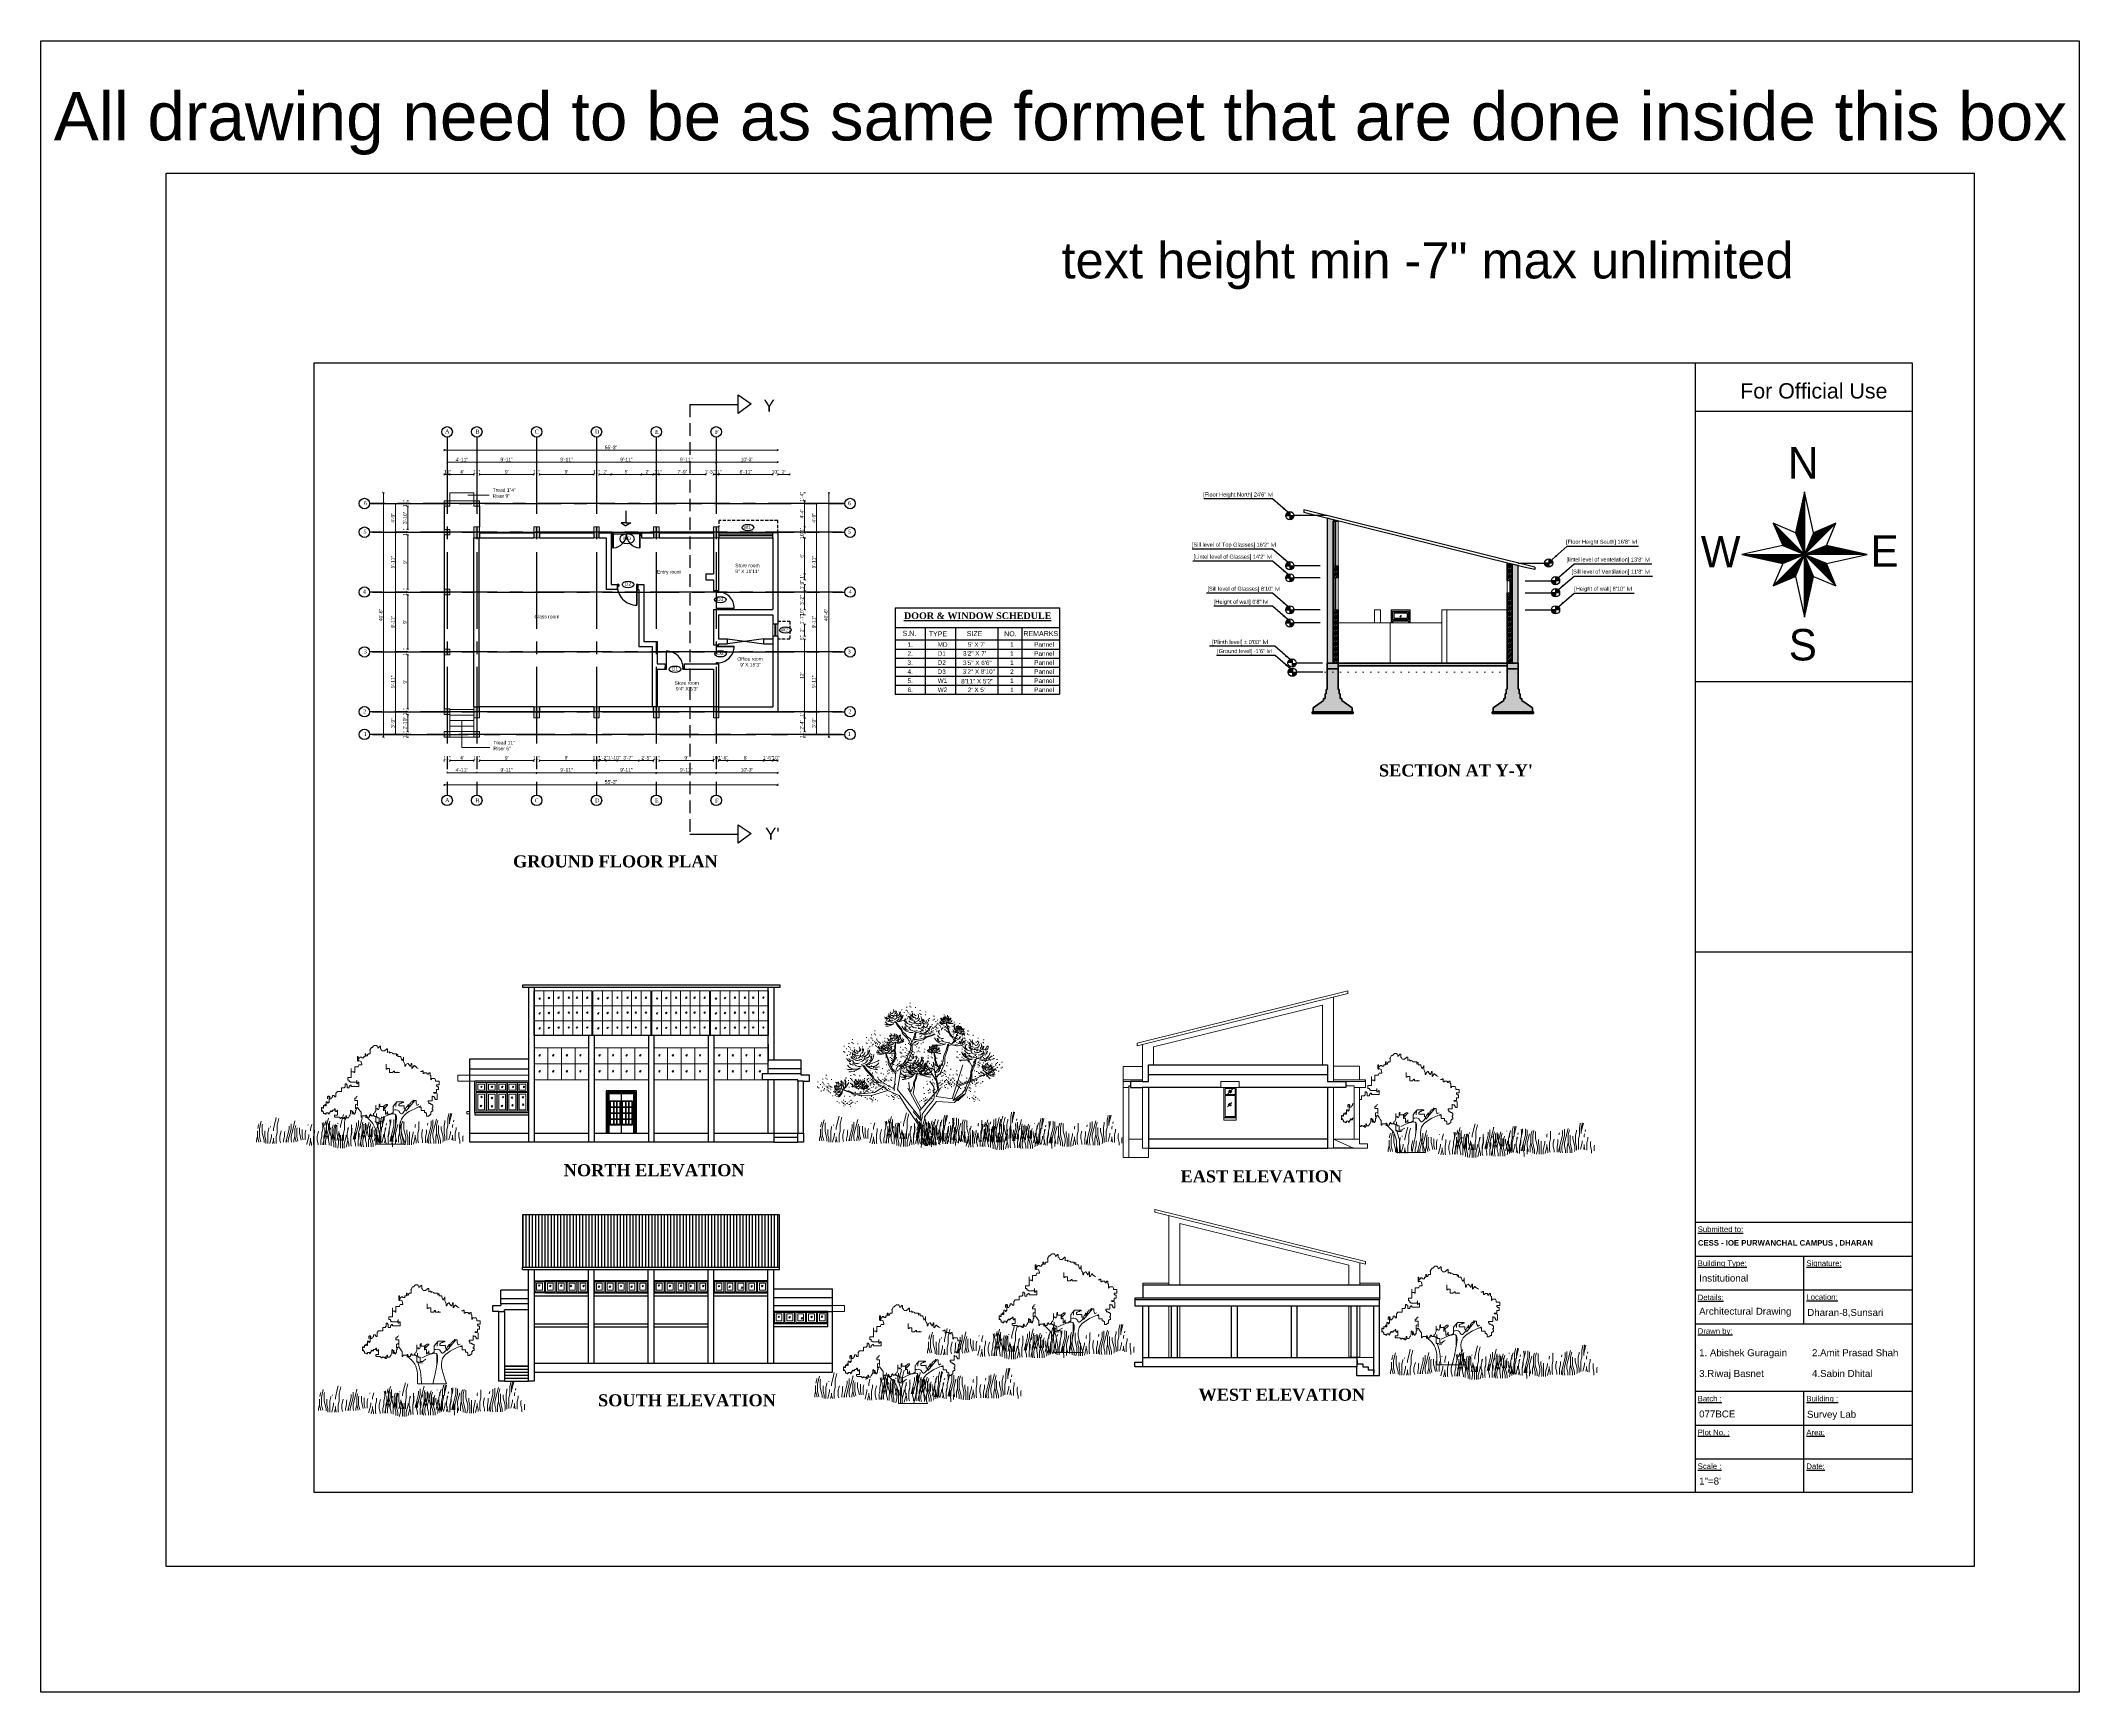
# Model space of a CAD drawing. Header units: inches. Extents: x -6800 to 96653, y -25814 to 17379.
# Drawn here: x 33187 to 37240, y -952 to 2332 of the extents above; entities that cross this region are included whole.
import ezdxf

# ---------------------------------------------------------------- set-up
doc = ezdxf.new("R2010")
doc.units = ezdxf.units.IN
doc.header["$MEASUREMENT"] = 0
doc.header["$PDMODE"] = 34
for name, pattern in [('ACAD_ISO07W100', [3, 0, -3]), ('CENTER2', [28.575, 19.05, -3.175, 3.175, -3.175]), ('DASHED2', [0.375, 0.25, -0.125])]:
    doc.linetypes.add(name, pattern=pattern)
for name, color, linetype in [('0 @ 1', 7, 'Continuous'), ('A-Windows', 7, 'Continuous'), ('doors', 52, 'Continuous'), ('grid', 251, 'Continuous')]:
    doc.layers.add(name, color=color, linetype=linetype)
for name, color, linetype, lineweight in [('chajja elev', 4, 'Continuous', 20), ('dimension', 50, 'Continuous', 20), ('dimension @ 1', 50, 'Continuous', 20), ('ele back', 51, 'Continuous', 15), ('ele front', 30, 'Continuous', 30), ('furniture', 44, 'Continuous', 15), ('JARDINERIA', 76, 'Continuous', 15), ('JARDINES', 96, 'Continuous', 0), ('Opening elevation', 130, 'Continuous', 9), ('Page Format', 7, 'Continuous', 25), ('section', 24, 'Continuous', 40), ('Stairs', 60, 'Continuous', 13), ('Wall', 90, 'Continuous', 30), ('Win ele', 211, 'Continuous', 15), ('windows', 4, 'Continuous', 13)]:
    doc.layers.add(name, color=color, linetype=linetype, lineweight=lineweight)
doc.styles.add('GOTHICE', font='gothice')
doc.styles.get("Standard").update_dxf_attribs({"font": 'arial.ttf'})
doc.dimstyles.get("Standard").update_dxf_attribs({"dimtxt": 7, "dimasz": 4, "dimexe": 2, "dimexo": 2, "dimgap": 2, "dimtad": 1, "dimdec": 0, "dimzin": 0, "dimdsep": 46, "dimlunit": 4, "dimtxsty": 'Standard', "dimblk": 'ARCHTICK', "dimcen": 0.25, "dimclrd": 256, "dimclre": 256, "dimclrt": 256, "dimadec": 0, "dimazin": 0, "dimtfac": 1, "dimtdec": 0, "dimtofl": 0, "dimtmove": 0, "dimatfit": 3, "dimfxl": 1, "dimfxlon": 1, "dimtolj": 1, "dimtzin": 0, "dimlwd": -1, "dimlwe": -1, "dimarcsym": 1})

# ---------------------------------------------------------------- blocks, each defined once
blk = doc.blocks.new('_ArchTick')
at = {"color": 0, "linetype": 'ByBlock', "const_width": 0.15}
blk.add_lwpolyline([(-0.5, -0.5), (0.5, 0.5)], dxfattribs=at)
blk = doc.blocks.new('*D452')
at = {"layer": 'Defpoints', "color": 0, "transparency": 16777216}
for p in [(34000.6, 1469.4), (33989.6, 1417.3), (34000.6, 1417.3)]:
    blk.add_point(p, dxfattribs=at)
at = {"layer": 'dimension', "transparency": 16777216}
for p, q in [((33989.6, 1468.1), (33989.6, 1471.4)), ((33989.6, 1469.4), (34000.6, 1469.4)), ((34000.6, 1468.1), (34000.6, 1471.4))]:
    blk.add_line(p, q, dxfattribs=at)
at = {"layer": 'dimension', "transparency": 16777216, "xscale": 4, "yscale": 4, "zscale": 4, "rotation": 180}
blk.add_blockref('_ArchTick', (33989.6, 1469.4), dxfattribs=at)
at = {"layer": 'dimension', "transparency": 16777216, "xscale": 4, "yscale": 4, "zscale": 4}
blk.add_blockref('_ArchTick', (34000.6, 1469.4), dxfattribs=at)
at = {"layer": 'dimension', "transparency": 16777216, "insert": (33996, 1474.9), "char_height": 7, "attachment_point": 5}
blk.add_mtext('\\A1;11"', dxfattribs=at)
blk = doc.blocks.new('*D451')
at = {"layer": 'Defpoints', "color": 0, "transparency": 16777216}
for p in [(34048.6, 1469.4), (34048.6, 1433.3), (34000.6, 1417.3)]:
    blk.add_point(p, dxfattribs=at)
at = {"layer": 'dimension', "transparency": 16777216}
for p, q in [((34000.6, 1468.1), (34000.6, 1471.4)), ((34000.6, 1469.4), (34048.6, 1469.4)), ((34048.6, 1468.1), (34048.6, 1471.4))]:
    blk.add_line(p, q, dxfattribs=at)
at = {"layer": 'dimension', "transparency": 16777216, "xscale": 4, "yscale": 4, "zscale": 4, "rotation": 180}
blk.add_blockref('_ArchTick', (34000.6, 1469.4), dxfattribs=at)
at = {"layer": 'dimension', "transparency": 16777216, "xscale": 4, "yscale": 4, "zscale": 4}
blk.add_blockref('_ArchTick', (34048.6, 1469.4), dxfattribs=at)
at = {"layer": 'dimension', "transparency": 16777216, "insert": (34024.6, 1474.9), "char_height": 7, "attachment_point": 5}
blk.add_mtext("\\A1;4'", dxfattribs=at)
blk = doc.blocks.new('*D450')
at = {"layer": 'Defpoints', "color": 0, "transparency": 16777216}
for p in [(34059.6, 1469.4), (34048.6, 1433.3), (34059.6, 1417.3)]:
    blk.add_point(p, dxfattribs=at)
at = {"layer": 'dimension', "transparency": 16777216}
for p, q in [((34048.6, 1468.1), (34048.6, 1471.4)), ((34059.6, 1468.1), (34059.6, 1471.4))]:
    blk.add_line(p, q, dxfattribs=at)
at = {"layer": 'dimension', "transparency": 16777216, "insert": (34054.1, 1474.9), "char_height": 7, "attachment_point": 5}
blk.add_mtext('\\A1;11"', dxfattribs=at)
blk = doc.blocks.new('*D449')
at = {"layer": 'Defpoints', "color": 0, "transparency": 16777216}
for p in [(34167.6, 1469.4), (34059.6, 1417.3), (34167.6, 1365.8)]:
    blk.add_point(p, dxfattribs=at)
at = {"layer": 'dimension', "transparency": 16777216}
for p, q in [((34059.6, 1468.1), (34059.6, 1471.4)), ((34059.6, 1469.4), (34167.6, 1469.4)), ((34167.6, 1468.1), (34167.6, 1471.4))]:
    blk.add_line(p, q, dxfattribs=at)
at = {"layer": 'dimension', "transparency": 16777216, "xscale": 4, "yscale": 4, "zscale": 4, "rotation": 180}
blk.add_blockref('_ArchTick', (34059.6, 1469.4), dxfattribs=at)
at = {"layer": 'dimension', "transparency": 16777216, "xscale": 4, "yscale": 4, "zscale": 4}
blk.add_blockref('_ArchTick', (34167.6, 1469.4), dxfattribs=at)
at = {"layer": 'dimension', "transparency": 16777216, "insert": (34113.6, 1474.9), "char_height": 7, "attachment_point": 5}
blk.add_mtext("\\A1;9'", dxfattribs=at)
blk = doc.blocks.new('*D448')
at = {"layer": 'Defpoints', "color": 0, "transparency": 16777216}
for p in [(34178.6, 1469.4), (34167.6, 1365.8), (34178.6, 1365.8)]:
    blk.add_point(p, dxfattribs=at)
at = {"layer": 'dimension', "transparency": 16777216}
for p, q in [((34167.6, 1468.1), (34167.6, 1471.4)), ((34178.6, 1468.1), (34178.6, 1471.4))]:
    blk.add_line(p, q, dxfattribs=at)
at = {"layer": 'dimension', "transparency": 16777216, "insert": (34173.1, 1474.9), "char_height": 7, "attachment_point": 5}
blk.add_mtext('\\A1;11"', dxfattribs=at)
blk = doc.blocks.new('*D447')
at = {"layer": 'Defpoints', "color": 0, "transparency": 16777216}
for p in [(34286.6, 1469.4), (34178.6, 1365.8), (34286.6, 1365.8)]:
    blk.add_point(p, dxfattribs=at)
at = {"layer": 'dimension', "transparency": 16777216}
for p, q in [((34178.6, 1468.1), (34178.6, 1471.4)), ((34178.6, 1469.4), (34286.6, 1469.4)), ((34286.6, 1468.1), (34286.6, 1471.4))]:
    blk.add_line(p, q, dxfattribs=at)
at = {"layer": 'dimension', "transparency": 16777216, "xscale": 4, "yscale": 4, "zscale": 4, "rotation": 180}
blk.add_blockref('_ArchTick', (34178.6, 1469.4), dxfattribs=at)
at = {"layer": 'dimension', "transparency": 16777216, "xscale": 4, "yscale": 4, "zscale": 4}
blk.add_blockref('_ArchTick', (34286.6, 1469.4), dxfattribs=at)
at = {"layer": 'dimension', "transparency": 16777216, "insert": (34232.6, 1474.9), "char_height": 7, "attachment_point": 5}
blk.add_mtext("\\A1;9'", dxfattribs=at)
blk = doc.blocks.new('*D446')
at = {"layer": 'Defpoints', "color": 0, "transparency": 16777216}
for p in [(34321.6, 1469.4), (34297.6, 1365.8), (34321.6, 1353.8)]:
    blk.add_point(p, dxfattribs=at)
at = {"layer": 'dimension', "transparency": 16777216}
for p, q in [((34297.6, 1468.1), (34297.6, 1471.4)), ((34297.6, 1469.4), (34321.6, 1469.4)), ((34321.6, 1468.1), (34321.6, 1471.4))]:
    blk.add_line(p, q, dxfattribs=at)
at = {"layer": 'dimension', "transparency": 16777216, "xscale": 4, "yscale": 4, "zscale": 4, "rotation": 180}
blk.add_blockref('_ArchTick', (34297.6, 1469.4), dxfattribs=at)
at = {"layer": 'dimension', "transparency": 16777216, "xscale": 4, "yscale": 4, "zscale": 4}
blk.add_blockref('_ArchTick', (34321.6, 1469.4), dxfattribs=at)
at = {"layer": 'dimension', "transparency": 16777216, "insert": (34309.6, 1474.9), "char_height": 7, "attachment_point": 5}
blk.add_mtext("\\A1;2'", dxfattribs=at)
blk = doc.blocks.new('*D445')
at = {"layer": 'Defpoints', "color": 0, "transparency": 16777216}
for p in [(34381.6, 1469.4), (34321.6, 1353.8), (34381.6, 1353.8)]:
    blk.add_point(p, dxfattribs=at)
at = {"layer": 'dimension', "transparency": 16777216}
for p, q in [((34321.6, 1468.1), (34321.6, 1471.4)), ((34321.6, 1469.4), (34381.6, 1469.4)), ((34381.6, 1468.1), (34381.6, 1471.4))]:
    blk.add_line(p, q, dxfattribs=at)
at = {"layer": 'dimension', "transparency": 16777216, "xscale": 4, "yscale": 4, "zscale": 4, "rotation": 180}
blk.add_blockref('_ArchTick', (34321.6, 1469.4), dxfattribs=at)
at = {"layer": 'dimension', "transparency": 16777216, "xscale": 4, "yscale": 4, "zscale": 4}
blk.add_blockref('_ArchTick', (34381.6, 1469.4), dxfattribs=at)
at = {"layer": 'dimension', "transparency": 16777216, "insert": (34351.6, 1474.9), "char_height": 7, "attachment_point": 5}
blk.add_mtext("\\A1;5'", dxfattribs=at)
blk = doc.blocks.new('*D444')
at = {"layer": 'Defpoints', "color": 0, "transparency": 16777216}
for p in [(34405.6, 1469.4), (34381.6, 1353.8), (34405.6, 1365.8)]:
    blk.add_point(p, dxfattribs=at)
at = {"layer": 'dimension', "transparency": 16777216}
for p, q in [((34381.6, 1468.1), (34381.6, 1471.4)), ((34381.6, 1469.4), (34405.6, 1469.4)), ((34405.6, 1468.1), (34405.6, 1471.4))]:
    blk.add_line(p, q, dxfattribs=at)
at = {"layer": 'dimension', "transparency": 16777216, "xscale": 4, "yscale": 4, "zscale": 4, "rotation": 180}
blk.add_blockref('_ArchTick', (34381.6, 1469.4), dxfattribs=at)
at = {"layer": 'dimension', "transparency": 16777216, "xscale": 4, "yscale": 4, "zscale": 4}
blk.add_blockref('_ArchTick', (34405.6, 1469.4), dxfattribs=at)
at = {"layer": 'dimension', "transparency": 16777216, "insert": (34393.6, 1474.9), "char_height": 7, "attachment_point": 5}
blk.add_mtext("\\A1;2'", dxfattribs=at)
blk = doc.blocks.new('*D443')
at = {"layer": 'Defpoints', "color": 0, "transparency": 16777216}
for p in [(34416.6, 1469.4), (34405.6, 1365.8), (34416.6, 1365.8)]:
    blk.add_point(p, dxfattribs=at)
at = {"layer": 'dimension', "transparency": 16777216}
for p, q in [((34405.6, 1468.1), (34405.6, 1471.4)), ((34405.6, 1469.4), (34416.6, 1469.4)), ((34416.6, 1468.1), (34416.6, 1471.4))]:
    blk.add_line(p, q, dxfattribs=at)
at = {"layer": 'dimension', "transparency": 16777216, "xscale": 4, "yscale": 4, "zscale": 4, "rotation": 180}
blk.add_blockref('_ArchTick', (34405.6, 1469.4), dxfattribs=at)
at = {"layer": 'dimension', "transparency": 16777216, "xscale": 4, "yscale": 4, "zscale": 4}
blk.add_blockref('_ArchTick', (34416.6, 1469.4), dxfattribs=at)
at = {"layer": 'dimension', "transparency": 16777216, "insert": (34414.4, 1474.9), "char_height": 7, "attachment_point": 5}
blk.add_mtext('\\A1;11"', dxfattribs=at)
blk = doc.blocks.new('*D442')
at = {"layer": 'Defpoints', "color": 0, "transparency": 16777216}
for p in [(34509.6, 1469.4), (34416.6, 1365.8), (34509.6, 1271.8)]:
    blk.add_point(p, dxfattribs=at)
at = {"layer": 'dimension', "transparency": 16777216}
for p, q in [((34416.6, 1468.1), (34416.6, 1471.4)), ((34416.6, 1469.4), (34509.6, 1469.4)), ((34509.6, 1468.1), (34509.6, 1471.4))]:
    blk.add_line(p, q, dxfattribs=at)
at = {"layer": 'dimension', "transparency": 16777216, "xscale": 4, "yscale": 4, "zscale": 4, "rotation": 180}
blk.add_blockref('_ArchTick', (34416.6, 1469.4), dxfattribs=at)
at = {"layer": 'dimension', "transparency": 16777216, "xscale": 4, "yscale": 4, "zscale": 4}
blk.add_blockref('_ArchTick', (34509.6, 1469.4), dxfattribs=at)
at = {"layer": 'dimension', "transparency": 16777216, "insert": (34463.1, 1474.9), "char_height": 7, "attachment_point": 5}
blk.add_mtext('\\A1;7\'-9"', dxfattribs=at)
blk = doc.blocks.new('*D441')
at = {"layer": 'Defpoints', "color": 0, "transparency": 16777216}
for p in [(34524.6, 1469.4), (34524.6, 1365.8), (34509.6, 1271.8)]:
    blk.add_point(p, dxfattribs=at)
at = {"layer": 'dimension', "transparency": 16777216}
for p, q in [((34509.6, 1468.1), (34509.6, 1471.4)), ((34524.6, 1468.1), (34524.6, 1471.4))]:
    blk.add_line(p, q, dxfattribs=at)
at = {"layer": 'dimension', "transparency": 16777216, "insert": (34517.1, 1474.9), "char_height": 7, "attachment_point": 5}
blk.add_mtext('\\A1;1\'-3"', dxfattribs=at)
blk = doc.blocks.new('*D440')
at = {"layer": 'Defpoints', "color": 0, "transparency": 16777216}
for p in [(34535.6, 1469.4), (34524.6, 1365.8), (34535.6, 1365.8)]:
    blk.add_point(p, dxfattribs=at)
at = {"layer": 'dimension', "transparency": 16777216}
for p, q in [((34524.6, 1468.1), (34524.6, 1471.4)), ((34524.6, 1469.4), (34535.6, 1469.4)), ((34535.6, 1468.1), (34535.6, 1471.4))]:
    blk.add_line(p, q, dxfattribs=at)
at = {"layer": 'dimension', "transparency": 16777216, "xscale": 4, "yscale": 4, "zscale": 4, "rotation": 180}
blk.add_blockref('_ArchTick', (34524.6, 1469.4), dxfattribs=at)
at = {"layer": 'dimension', "transparency": 16777216, "xscale": 4, "yscale": 4, "zscale": 4}
blk.add_blockref('_ArchTick', (34535.6, 1469.4), dxfattribs=at)
at = {"layer": 'dimension', "transparency": 16777216, "insert": (34533.6, 1474.9), "char_height": 7, "attachment_point": 5}
blk.add_mtext('\\A1;11"', dxfattribs=at)
blk = doc.blocks.new('*D439')
at = {"layer": 'Defpoints', "color": 0, "transparency": 16777216}
for p in [(34642.6, 1469.4), (34535.6, 1365.8), (34642.6, 1353.8)]:
    blk.add_point(p, dxfattribs=at)
at = {"layer": 'dimension', "transparency": 16777216}
for p, q in [((34535.6, 1468.1), (34535.6, 1471.4)), ((34535.6, 1469.4), (34642.6, 1469.4)), ((34642.6, 1468.1), (34642.6, 1471.4))]:
    blk.add_line(p, q, dxfattribs=at)
at = {"layer": 'dimension', "transparency": 16777216, "xscale": 4, "yscale": 4, "zscale": 4, "rotation": 180}
blk.add_blockref('_ArchTick', (34535.6, 1469.4), dxfattribs=at)
at = {"layer": 'dimension', "transparency": 16777216, "xscale": 4, "yscale": 4, "zscale": 4}
blk.add_blockref('_ArchTick', (34642.6, 1469.4), dxfattribs=at)
at = {"layer": 'dimension', "transparency": 16777216, "insert": (34589.1, 1474.9), "char_height": 7, "attachment_point": 5}
blk.add_mtext('\\A1;8\'-11"', dxfattribs=at)
blk = doc.blocks.new('*D438')
at = {"layer": 'Defpoints', "color": 0, "transparency": 16777216}
for p in [(34652.6, 1469.4), (34642.6, 1353.8), (34652.6, 1353.8)]:
    blk.add_point(p, dxfattribs=at)
at = {"layer": 'dimension', "transparency": 16777216}
for p, q in [((34642.6, 1468.1), (34642.6, 1471.4)), ((34652.6, 1468.1), (34652.6, 1471.4))]:
    blk.add_line(p, q, dxfattribs=at)
at = {"layer": 'dimension', "transparency": 16777216, "insert": (34647.6, 1474.9), "char_height": 7, "attachment_point": 5}
blk.add_mtext('\\A1;10"', dxfattribs=at)
blk = doc.blocks.new('*D437')
at = {"layer": 'Defpoints', "color": 0, "transparency": 16777216}
for p in [(34676.6, 1469.4), (34652.6, 1353.8), (34676.6, 1177.8)]:
    blk.add_point(p, dxfattribs=at)
at = {"layer": 'dimension', "transparency": 16777216}
for p, q in [((34652.6, 1468.1), (34652.6, 1471.4)), ((34652.6, 1469.4), (34676.6, 1469.4)), ((34676.6, 1468.1), (34676.6, 1471.4))]:
    blk.add_line(p, q, dxfattribs=at)
at = {"layer": 'dimension', "transparency": 16777216, "xscale": 4, "yscale": 4, "zscale": 4, "rotation": 180}
blk.add_blockref('_ArchTick', (34652.6, 1469.4), dxfattribs=at)
at = {"layer": 'dimension', "transparency": 16777216, "xscale": 4, "yscale": 4, "zscale": 4}
blk.add_blockref('_ArchTick', (34676.6, 1469.4), dxfattribs=at)
at = {"layer": 'dimension', "transparency": 16777216, "insert": (34664.6, 1474.9), "char_height": 7, "attachment_point": 5}
blk.add_mtext("\\A1;2'", dxfattribs=at)
blk = doc.blocks.new('*D436')
at = {"layer": 'Defpoints', "color": 0, "transparency": 16777216}
for p in [(34297.6, 1469.4), (34286.6, 1365.8), (34297.6, 1365.8)]:
    blk.add_point(p, dxfattribs=at)
at = {"layer": 'dimension', "transparency": 16777216}
for p, q in [((34286.6, 1468.1), (34286.6, 1471.4)), ((34297.6, 1468.1), (34297.6, 1471.4))]:
    blk.add_line(p, q, dxfattribs=at)
at = {"layer": 'dimension', "transparency": 16777216, "insert": (34292.1, 1474.9), "char_height": 7, "attachment_point": 5}
blk.add_mtext('\\A1;11"', dxfattribs=at)
blk = doc.blocks.new('*D435')
at = {"layer": 'Defpoints', "color": 0, "transparency": 16777216}
for p in [(34054.1, 1493.8), (33995.1, 1417.3), (34054.1, 1417.3)]:
    blk.add_point(p, dxfattribs=at)
at = {"layer": 'dimension', "transparency": 16777216}
for p, q in [((33995.1, 1492.6), (33995.1, 1495.8)), ((33995.1, 1493.8), (34054.1, 1493.8)), ((34054.1, 1492.6), (34054.1, 1495.8))]:
    blk.add_line(p, q, dxfattribs=at)
at = {"layer": 'dimension', "transparency": 16777216, "xscale": 4, "yscale": 4, "zscale": 4, "rotation": 180}
blk.add_blockref('_ArchTick', (33995.1, 1493.8), dxfattribs=at)
at = {"layer": 'dimension', "transparency": 16777216, "xscale": 4, "yscale": 4, "zscale": 4}
blk.add_blockref('_ArchTick', (34054.1, 1493.8), dxfattribs=at)
at = {"layer": 'dimension', "transparency": 16777216, "insert": (34024.6, 1499.3), "char_height": 7, "attachment_point": 5}
blk.add_mtext('\\A1;4\'-11"', dxfattribs=at)
blk = doc.blocks.new('*D434')
at = {"layer": 'Defpoints', "color": 0, "transparency": 16777216}
for p in [(34173.1, 1493.8), (34054.1, 1417.3), (34173.1, 1365.8)]:
    blk.add_point(p, dxfattribs=at)
at = {"layer": 'dimension', "transparency": 16777216}
for p, q in [((34054.1, 1492.6), (34054.1, 1495.8)), ((34054.1, 1493.8), (34173.1, 1493.8)), ((34173.1, 1492.6), (34173.1, 1495.8))]:
    blk.add_line(p, q, dxfattribs=at)
at = {"layer": 'dimension', "transparency": 16777216, "xscale": 4, "yscale": 4, "zscale": 4, "rotation": 180}
blk.add_blockref('_ArchTick', (34054.1, 1493.8), dxfattribs=at)
at = {"layer": 'dimension', "transparency": 16777216, "xscale": 4, "yscale": 4, "zscale": 4}
blk.add_blockref('_ArchTick', (34173.1, 1493.8), dxfattribs=at)
at = {"layer": 'dimension', "transparency": 16777216, "insert": (34113.6, 1499.4), "char_height": 7, "attachment_point": 5}
blk.add_mtext('\\A1;9\'-11"', dxfattribs=at)
blk = doc.blocks.new('*D433')
at = {"layer": 'Defpoints', "color": 0, "transparency": 16777216}
for p in [(34292.1, 1493.8), (34173.1, 1365.8), (34292.1, 1365.8)]:
    blk.add_point(p, dxfattribs=at)
at = {"layer": 'dimension', "transparency": 16777216}
for p, q in [((34173.1, 1492.6), (34173.1, 1495.8)), ((34173.1, 1493.8), (34292.1, 1493.8)), ((34292.1, 1492.6), (34292.1, 1495.8))]:
    blk.add_line(p, q, dxfattribs=at)
at = {"layer": 'dimension', "transparency": 16777216, "xscale": 4, "yscale": 4, "zscale": 4, "rotation": 180}
blk.add_blockref('_ArchTick', (34173.1, 1493.8), dxfattribs=at)
at = {"layer": 'dimension', "transparency": 16777216, "xscale": 4, "yscale": 4, "zscale": 4}
blk.add_blockref('_ArchTick', (34292.1, 1493.8), dxfattribs=at)
at = {"layer": 'dimension', "transparency": 16777216, "insert": (34232.6, 1499.4), "char_height": 7, "attachment_point": 5}
blk.add_mtext('\\A1;9\'-11"', dxfattribs=at)
blk = doc.blocks.new('*D432')
at = {"layer": 'Defpoints', "color": 0, "transparency": 16777216}
for p in [(34411.1, 1493.8), (34292.1, 1365.8), (34411.1, 1365.8)]:
    blk.add_point(p, dxfattribs=at)
at = {"layer": 'dimension', "transparency": 16777216}
for p, q in [((34292.1, 1492.6), (34292.1, 1495.8)), ((34292.1, 1493.8), (34411.1, 1493.8)), ((34411.1, 1492.6), (34411.1, 1495.8))]:
    blk.add_line(p, q, dxfattribs=at)
at = {"layer": 'dimension', "transparency": 16777216, "xscale": 4, "yscale": 4, "zscale": 4, "rotation": 180}
blk.add_blockref('_ArchTick', (34292.1, 1493.8), dxfattribs=at)
at = {"layer": 'dimension', "transparency": 16777216, "xscale": 4, "yscale": 4, "zscale": 4}
blk.add_blockref('_ArchTick', (34411.1, 1493.8), dxfattribs=at)
at = {"layer": 'dimension', "transparency": 16777216, "insert": (34351.6, 1499.4), "char_height": 7, "attachment_point": 5}
blk.add_mtext('\\A1;9\'-11"', dxfattribs=at)
blk = doc.blocks.new('*D431')
at = {"layer": 'Defpoints', "color": 0, "transparency": 16777216}
for p in [(34530.1, 1493.8), (34411.1, 1365.8), (34530.1, 1365.8)]:
    blk.add_point(p, dxfattribs=at)
at = {"layer": 'dimension', "transparency": 16777216}
for p, q in [((34411.1, 1492.6), (34411.1, 1495.8)), ((34411.1, 1493.8), (34530.1, 1493.8)), ((34530.1, 1492.6), (34530.1, 1495.8))]:
    blk.add_line(p, q, dxfattribs=at)
at = {"layer": 'dimension', "transparency": 16777216, "xscale": 4, "yscale": 4, "zscale": 4, "rotation": 180}
blk.add_blockref('_ArchTick', (34411.1, 1493.8), dxfattribs=at)
at = {"layer": 'dimension', "transparency": 16777216, "xscale": 4, "yscale": 4, "zscale": 4}
blk.add_blockref('_ArchTick', (34530.1, 1493.8), dxfattribs=at)
at = {"layer": 'dimension', "transparency": 16777216, "insert": (34470.6, 1499.4), "char_height": 7, "attachment_point": 5}
blk.add_mtext('\\A1;9\'-11"', dxfattribs=at)
blk = doc.blocks.new('*D430')
at = {"layer": 'Defpoints', "color": 0, "transparency": 16777216}
for p in [(34652.6, 1493.8), (34530.1, 1365.8), (34652.6, 1353.8)]:
    blk.add_point(p, dxfattribs=at)
at = {"layer": 'dimension', "transparency": 16777216}
for p, q in [((34530.1, 1492.6), (34530.1, 1495.8)), ((34530.1, 1493.8), (34652.6, 1493.8)), ((34652.6, 1492.6), (34652.6, 1495.8))]:
    blk.add_line(p, q, dxfattribs=at)
at = {"layer": 'dimension', "transparency": 16777216, "xscale": 4, "yscale": 4, "zscale": 4, "rotation": 180}
blk.add_blockref('_ArchTick', (34530.1, 1493.8), dxfattribs=at)
at = {"layer": 'dimension', "transparency": 16777216, "xscale": 4, "yscale": 4, "zscale": 4}
blk.add_blockref('_ArchTick', (34652.6, 1493.8), dxfattribs=at)
at = {"layer": 'dimension', "transparency": 16777216, "insert": (34591.4, 1499.4), "char_height": 7, "attachment_point": 5}
blk.add_mtext('\\A1;10\'-3"', dxfattribs=at)
blk = doc.blocks.new('*D429')
at = {"layer": 'Defpoints', "color": 0, "transparency": 16777216}
for p in [(33989.6, 1517.9), (33989.6, 1354.8), (34652.6, 1353.8)]:
    blk.add_point(p, dxfattribs=at)
at = {"layer": 'dimension', "transparency": 16777216}
for p, q in [((33989.6, 1516.6), (33989.6, 1519.9)), ((34652.6, 1517.9), (33989.6, 1517.9)), ((34652.6, 1516.6), (34652.6, 1519.9))]:
    blk.add_line(p, q, dxfattribs=at)
at = {"layer": 'dimension', "transparency": 16777216, "xscale": 4, "yscale": 4, "zscale": 4, "rotation": 180}
blk.add_blockref('_ArchTick', (33989.6, 1517.9), dxfattribs=at)
at = {"layer": 'dimension', "transparency": 16777216, "xscale": 4, "yscale": 4, "zscale": 4}
blk.add_blockref('_ArchTick', (34652.6, 1517.9), dxfattribs=at)
at = {"layer": 'dimension', "transparency": 16777216, "insert": (34321.1, 1523.4), "char_height": 7, "attachment_point": 5}
blk.add_mtext('\\A1;55\'-3"', dxfattribs=at)
blk = doc.blocks.new('*D428')
at = {"layer": 'Defpoints', "color": 0, "transparency": 16777216}
for p in [(33989.6, 947.3), (34000.6, 947.3), (34000.6, 900.6)]:
    blk.add_point(p, dxfattribs=at)
at = {"layer": 'dimension', "transparency": 16777216}
for p, q in [((33989.6, 901.9), (33989.6, 898.6)), ((34000.6, 901.9), (34000.6, 898.6))]:
    blk.add_line(p, q, dxfattribs=at)
at = {"layer": 'dimension', "transparency": 16777216, "insert": (33995.1, 906.1), "char_height": 7, "attachment_point": 5}
blk.add_mtext('\\A1;11"', dxfattribs=at)
blk = doc.blocks.new('*D427')
at = {"layer": 'Defpoints', "color": 0, "transparency": 16777216}
for p in [(34000.6, 947.3), (34048.6, 947.3), (34048.6, 900.6)]:
    blk.add_point(p, dxfattribs=at)
at = {"layer": 'dimension', "transparency": 16777216}
for p, q in [((34000.6, 901.9), (34000.6, 898.6)), ((34000.6, 900.6), (34048.6, 900.6)), ((34048.6, 901.9), (34048.6, 898.6))]:
    blk.add_line(p, q, dxfattribs=at)
at = {"layer": 'dimension', "transparency": 16777216, "xscale": 4, "yscale": 4, "zscale": 4, "rotation": 180}
blk.add_blockref('_ArchTick', (34000.6, 900.6), dxfattribs=at)
at = {"layer": 'dimension', "transparency": 16777216, "xscale": 4, "yscale": 4, "zscale": 4}
blk.add_blockref('_ArchTick', (34048.6, 900.6), dxfattribs=at)
at = {"layer": 'dimension', "transparency": 16777216, "insert": (34024.6, 906.1), "char_height": 7, "attachment_point": 5}
blk.add_mtext("\\A1;4'", dxfattribs=at)
blk = doc.blocks.new('*D426')
at = {"layer": 'Defpoints', "color": 0, "transparency": 16777216}
for p in [(34048.6, 947.3), (34059.6, 947.3), (34059.6, 900.6)]:
    blk.add_point(p, dxfattribs=at)
at = {"layer": 'dimension', "transparency": 16777216}
for p, q in [((34048.6, 901.9), (34048.6, 898.6)), ((34059.6, 901.9), (34059.6, 898.6))]:
    blk.add_line(p, q, dxfattribs=at)
at = {"layer": 'dimension', "transparency": 16777216, "insert": (34054.1, 906.1), "char_height": 7, "attachment_point": 5}
blk.add_mtext('\\A1;11"', dxfattribs=at)
blk = doc.blocks.new('*D425')
at = {"layer": 'Defpoints', "color": 0, "transparency": 16777216}
for p in [(34167.6, 985.8), (34059.6, 947.3), (34167.6, 900.6)]:
    blk.add_point(p, dxfattribs=at)
at = {"layer": 'dimension', "transparency": 16777216}
for p, q in [((34059.6, 901.9), (34059.6, 898.6)), ((34059.6, 900.6), (34167.6, 900.6)), ((34167.6, 901.9), (34167.6, 898.6))]:
    blk.add_line(p, q, dxfattribs=at)
at = {"layer": 'dimension', "transparency": 16777216, "xscale": 4, "yscale": 4, "zscale": 4, "rotation": 180}
blk.add_blockref('_ArchTick', (34059.6, 900.6), dxfattribs=at)
at = {"layer": 'dimension', "transparency": 16777216, "xscale": 4, "yscale": 4, "zscale": 4}
blk.add_blockref('_ArchTick', (34167.6, 900.6), dxfattribs=at)
at = {"layer": 'dimension', "transparency": 16777216, "insert": (34113.6, 906.2), "char_height": 7, "attachment_point": 5}
blk.add_mtext("\\A1;9'", dxfattribs=at)
blk = doc.blocks.new('*D424')
at = {"layer": 'Defpoints', "color": 0, "transparency": 16777216}
for p in [(34167.6, 985.8), (34178.6, 985.8), (34178.6, 900.6)]:
    blk.add_point(p, dxfattribs=at)
at = {"layer": 'dimension', "transparency": 16777216}
for p, q in [((34167.6, 901.9), (34167.6, 898.6)), ((34178.6, 901.9), (34178.6, 898.6))]:
    blk.add_line(p, q, dxfattribs=at)
at = {"layer": 'dimension', "transparency": 16777216, "insert": (34173.1, 906.1), "char_height": 7, "attachment_point": 5}
blk.add_mtext('\\A1;11"', dxfattribs=at)
blk = doc.blocks.new('*D423')
at = {"layer": 'Defpoints', "color": 0, "transparency": 16777216}
for p in [(34178.6, 985.8), (34286.6, 985.8), (34286.6, 900.6)]:
    blk.add_point(p, dxfattribs=at)
at = {"layer": 'dimension', "transparency": 16777216}
for p, q in [((34178.6, 901.9), (34178.6, 898.6)), ((34178.6, 900.6), (34286.6, 900.6)), ((34286.6, 901.9), (34286.6, 898.6))]:
    blk.add_line(p, q, dxfattribs=at)
at = {"layer": 'dimension', "transparency": 16777216, "xscale": 4, "yscale": 4, "zscale": 4, "rotation": 180}
blk.add_blockref('_ArchTick', (34178.6, 900.6), dxfattribs=at)
at = {"layer": 'dimension', "transparency": 16777216, "xscale": 4, "yscale": 4, "zscale": 4}
blk.add_blockref('_ArchTick', (34286.6, 900.6), dxfattribs=at)
at = {"layer": 'dimension', "transparency": 16777216, "insert": (34232.6, 906.2), "char_height": 7, "attachment_point": 5}
blk.add_mtext("\\A1;9'", dxfattribs=at)
blk = doc.blocks.new('*D422')
at = {"layer": 'Defpoints', "color": 0, "transparency": 16777216}
for p in [(34286.6, 985.8), (34297.6, 985.8), (34297.6, 900.6)]:
    blk.add_point(p, dxfattribs=at)
at = {"layer": 'dimension', "transparency": 16777216}
for p, q in [((34286.6, 901.9), (34286.6, 898.6)), ((34286.6, 900.6), (34297.6, 900.6)), ((34297.6, 901.9), (34297.6, 898.6))]:
    blk.add_line(p, q, dxfattribs=at)
at = {"layer": 'dimension', "transparency": 16777216, "xscale": 4, "yscale": 4, "zscale": 4, "rotation": 180}
blk.add_blockref('_ArchTick', (34286.6, 900.6), dxfattribs=at)
at = {"layer": 'dimension', "transparency": 16777216, "xscale": 4, "yscale": 4, "zscale": 4}
blk.add_blockref('_ArchTick', (34297.6, 900.6), dxfattribs=at)
at = {"layer": 'dimension', "transparency": 16777216, "insert": (34291.5, 906.1), "char_height": 7, "attachment_point": 5}
blk.add_mtext('\\A1;11"', dxfattribs=at)
blk = doc.blocks.new('*D421')
at = {"layer": 'Defpoints', "color": 0, "transparency": 16777216}
for p in [(34311.6, 1240.8), (34297.6, 985.8), (34311.6, 900.6)]:
    blk.add_point(p, dxfattribs=at)
at = {"layer": 'dimension', "transparency": 16777216}
for p, q in [((34297.6, 901.9), (34297.6, 898.6)), ((34297.6, 900.6), (34311.6, 900.6)), ((34311.6, 901.9), (34311.6, 898.6))]:
    blk.add_line(p, q, dxfattribs=at)
at = {"layer": 'dimension', "transparency": 16777216, "xscale": 4, "yscale": 4, "zscale": 4, "rotation": 180}
blk.add_blockref('_ArchTick', (34297.6, 900.6), dxfattribs=at)
at = {"layer": 'dimension', "transparency": 16777216, "xscale": 4, "yscale": 4, "zscale": 4}
blk.add_blockref('_ArchTick', (34311.6, 900.6), dxfattribs=at)
at = {"layer": 'dimension', "transparency": 16777216, "insert": (34305.6, 906.3), "char_height": 7, "attachment_point": 5}
blk.add_mtext('\\A1;1\'-2"', dxfattribs=at)
blk = doc.blocks.new('*D420')
at = {"layer": 'Defpoints', "color": 0, "transparency": 16777216}
for p in [(34311.6, 1240.8), (34333.6, 1240.8), (34333.6, 900.6)]:
    blk.add_point(p, dxfattribs=at)
at = {"layer": 'dimension', "transparency": 16777216}
for p, q in [((34311.6, 901.9), (34311.6, 898.6)), ((34311.6, 900.6), (34333.6, 900.6)), ((34333.6, 901.9), (34333.6, 898.6))]:
    blk.add_line(p, q, dxfattribs=at)
at = {"layer": 'dimension', "transparency": 16777216, "xscale": 4, "yscale": 4, "zscale": 4, "rotation": 180}
blk.add_blockref('_ArchTick', (34311.6, 900.6), dxfattribs=at)
at = {"layer": 'dimension', "transparency": 16777216, "xscale": 4, "yscale": 4, "zscale": 4}
blk.add_blockref('_ArchTick', (34333.6, 900.6), dxfattribs=at)
at = {"layer": 'dimension', "transparency": 16777216, "insert": (34327.7, 906.4), "char_height": 7, "attachment_point": 5}
blk.add_mtext('\\A1;1\'-10"', dxfattribs=at)
blk = doc.blocks.new('*D419')
at = {"layer": 'Defpoints', "color": 0, "transparency": 16777216}
for p in [(34333.6, 1240.8), (34376.6, 1127.8), (34376.6, 900.6)]:
    blk.add_point(p, dxfattribs=at)
at = {"layer": 'dimension', "transparency": 16777216}
for p, q in [((34333.6, 901.9), (34333.6, 898.6)), ((34333.6, 900.6), (34376.6, 900.6)), ((34376.6, 901.9), (34376.6, 898.6))]:
    blk.add_line(p, q, dxfattribs=at)
at = {"layer": 'dimension', "transparency": 16777216, "xscale": 4, "yscale": 4, "zscale": 4, "rotation": 180}
blk.add_blockref('_ArchTick', (34333.6, 900.6), dxfattribs=at)
at = {"layer": 'dimension', "transparency": 16777216, "xscale": 4, "yscale": 4, "zscale": 4}
blk.add_blockref('_ArchTick', (34376.6, 900.6), dxfattribs=at)
at = {"layer": 'dimension', "transparency": 16777216, "insert": (34355.1, 906.2), "char_height": 7, "attachment_point": 5}
blk.add_mtext('\\A1;3\'-7"', dxfattribs=at)
blk = doc.blocks.new('*D418')
at = {"layer": 'Defpoints', "color": 0, "transparency": 16777216}
for p in [(34376.6, 1127.8), (34405.6, 985.8), (34405.6, 900.6)]:
    blk.add_point(p, dxfattribs=at)
at = {"layer": 'dimension', "transparency": 16777216}
for p, q in [((34376.6, 901.9), (34376.6, 898.6)), ((34376.6, 900.6), (34405.6, 900.6)), ((34405.6, 901.9), (34405.6, 898.6))]:
    blk.add_line(p, q, dxfattribs=at)
at = {"layer": 'dimension', "transparency": 16777216, "xscale": 4, "yscale": 4, "zscale": 4, "rotation": 180}
blk.add_blockref('_ArchTick', (34376.6, 900.6), dxfattribs=at)
at = {"layer": 'dimension', "transparency": 16777216, "xscale": 4, "yscale": 4, "zscale": 4}
blk.add_blockref('_ArchTick', (34405.6, 900.6), dxfattribs=at)
at = {"layer": 'dimension', "transparency": 16777216, "insert": (34391.1, 906.2), "char_height": 7, "attachment_point": 5}
blk.add_mtext('\\A1;2\'-5"', dxfattribs=at)
blk = doc.blocks.new('*D417')
at = {"layer": 'Defpoints', "color": 0, "transparency": 16777216}
for p in [(34405.6, 985.8), (34416.6, 1007.8), (34416.6, 900.6)]:
    blk.add_point(p, dxfattribs=at)
at = {"layer": 'dimension', "transparency": 16777216}
for p, q in [((34405.6, 901.9), (34405.6, 898.6)), ((34416.6, 901.9), (34416.6, 898.6))]:
    blk.add_line(p, q, dxfattribs=at)
at = {"layer": 'dimension', "transparency": 16777216, "insert": (34411.1, 906.1), "char_height": 7, "attachment_point": 5}
blk.add_mtext('\\A1;11"', dxfattribs=at)
blk = doc.blocks.new('*D416')
at = {"layer": 'Defpoints', "color": 0, "transparency": 16777216}
for p in [(34416.6, 1007.8), (34524.6, 1007.8), (34524.6, 900.6)]:
    blk.add_point(p, dxfattribs=at)
at = {"layer": 'dimension', "transparency": 16777216}
for p, q in [((34416.6, 901.9), (34416.6, 898.6)), ((34416.6, 900.6), (34524.6, 900.6)), ((34524.6, 901.9), (34524.6, 898.6))]:
    blk.add_line(p, q, dxfattribs=at)
at = {"layer": 'dimension', "transparency": 16777216, "xscale": 4, "yscale": 4, "zscale": 4, "rotation": 180}
blk.add_blockref('_ArchTick', (34416.6, 900.6), dxfattribs=at)
at = {"layer": 'dimension', "transparency": 16777216, "xscale": 4, "yscale": 4, "zscale": 4}
blk.add_blockref('_ArchTick', (34524.6, 900.6), dxfattribs=at)
at = {"layer": 'dimension', "transparency": 16777216, "insert": (34470.6, 906.2), "char_height": 7, "attachment_point": 5}
blk.add_mtext("\\A1;9'", dxfattribs=at)
blk = doc.blocks.new('*D415')
at = {"layer": 'Defpoints', "color": 0, "transparency": 16777216}
for p in [(34524.6, 1007.8), (34534.6, 1007.8), (34534.6, 900.6)]:
    blk.add_point(p, dxfattribs=at)
at = {"layer": 'dimension', "transparency": 16777216}
for p, q in [((34524.6, 901.9), (34524.6, 898.6)), ((34534.6, 901.9), (34534.6, 898.6))]:
    blk.add_line(p, q, dxfattribs=at)
at = {"layer": 'dimension', "transparency": 16777216, "insert": (34529.6, 906.2), "char_height": 7, "attachment_point": 5}
blk.add_mtext('\\A1;10"', dxfattribs=at)
blk = doc.blocks.new('*D414')
at = {"layer": 'Defpoints', "color": 0, "transparency": 16777216}
for p in [(34552.6, 1132.8), (34534.6, 1007.8), (34552.6, 900.6)]:
    blk.add_point(p, dxfattribs=at)
at = {"layer": 'dimension', "transparency": 16777216}
for p, q in [((34534.6, 901.9), (34534.6, 898.6)), ((34534.6, 900.6), (34552.6, 900.6)), ((34552.6, 901.9), (34552.6, 898.6))]:
    blk.add_line(p, q, dxfattribs=at)
at = {"layer": 'dimension', "transparency": 16777216, "xscale": 4, "yscale": 4, "zscale": 4, "rotation": 180}
blk.add_blockref('_ArchTick', (34534.6, 900.6), dxfattribs=at)
at = {"layer": 'dimension', "transparency": 16777216, "xscale": 4, "yscale": 4, "zscale": 4}
blk.add_blockref('_ArchTick', (34552.6, 900.6), dxfattribs=at)
at = {"layer": 'dimension', "transparency": 16777216, "insert": (34544.3, 906.2), "char_height": 7, "attachment_point": 5}
blk.add_mtext('\\A1;1\'-6"', dxfattribs=at)
blk = doc.blocks.new('*D413')
at = {"layer": 'Defpoints', "color": 0, "transparency": 16777216}
for p in [(34552.6, 1132.8), (34624.6, 1132.8), (34624.6, 900.6)]:
    blk.add_point(p, dxfattribs=at)
at = {"layer": 'dimension', "transparency": 16777216}
for p, q in [((34552.6, 901.9), (34552.6, 898.6)), ((34552.6, 900.6), (34624.6, 900.6)), ((34624.6, 901.9), (34624.6, 898.6))]:
    blk.add_line(p, q, dxfattribs=at)
at = {"layer": 'dimension', "transparency": 16777216, "xscale": 4, "yscale": 4, "zscale": 4, "rotation": 180}
blk.add_blockref('_ArchTick', (34552.6, 900.6), dxfattribs=at)
at = {"layer": 'dimension', "transparency": 16777216, "xscale": 4, "yscale": 4, "zscale": 4}
blk.add_blockref('_ArchTick', (34624.6, 900.6), dxfattribs=at)
at = {"layer": 'dimension', "transparency": 16777216, "insert": (34588.6, 906.2), "char_height": 7, "attachment_point": 5}
blk.add_mtext("\\A1;6'", dxfattribs=at)
blk = doc.blocks.new('*D412')
at = {"layer": 'Defpoints', "color": 0, "transparency": 16777216}
for p in [(34624.6, 1132.8), (34642.6, 1132.8), (34642.6, 900.6)]:
    blk.add_point(p, dxfattribs=at)
at = {"layer": 'dimension', "transparency": 16777216}
for p, q in [((34624.6, 901.9), (34624.6, 898.6)), ((34624.6, 900.6), (34642.6, 900.6)), ((34642.6, 901.9), (34642.6, 898.6))]:
    blk.add_line(p, q, dxfattribs=at)
at = {"layer": 'dimension', "transparency": 16777216, "xscale": 4, "yscale": 4, "zscale": 4, "rotation": 180}
blk.add_blockref('_ArchTick', (34624.6, 900.6), dxfattribs=at)
at = {"layer": 'dimension', "transparency": 16777216, "xscale": 4, "yscale": 4, "zscale": 4}
blk.add_blockref('_ArchTick', (34642.6, 900.6), dxfattribs=at)
at = {"layer": 'dimension', "transparency": 16777216, "insert": (34632.9, 906.2), "char_height": 7, "attachment_point": 5}
blk.add_mtext('\\A1;1\'-6"', dxfattribs=at)
blk = doc.blocks.new('*D411')
at = {"layer": 'Defpoints', "color": 0, "transparency": 16777216}
for p in [(34642.6, 1132.8), (34652.6, 997.8), (34652.6, 900.6)]:
    blk.add_point(p, dxfattribs=at)
at = {"layer": 'dimension', "transparency": 16777216}
for p, q in [((34642.6, 901.9), (34642.6, 898.6)), ((34642.6, 900.6), (34652.6, 900.6)), ((34652.6, 901.9), (34652.6, 898.6))]:
    blk.add_line(p, q, dxfattribs=at)
at = {"layer": 'dimension', "transparency": 16777216, "xscale": 4, "yscale": 4, "zscale": 4, "rotation": 180}
blk.add_blockref('_ArchTick', (34642.6, 900.6), dxfattribs=at)
at = {"layer": 'dimension', "transparency": 16777216, "xscale": 4, "yscale": 4, "zscale": 4}
blk.add_blockref('_ArchTick', (34652.6, 900.6), dxfattribs=at)
at = {"layer": 'dimension', "transparency": 16777216, "insert": (34649.1, 906.2), "char_height": 7, "attachment_point": 5}
blk.add_mtext('\\A1;10"', dxfattribs=at)
blk = doc.blocks.new('*D410')
at = {"layer": 'Defpoints', "color": 0, "transparency": 16777216}
for p in [(33995.1, 876.6), (34054.1, 876.6), (34054.1, 876.6)]:
    blk.add_point(p, dxfattribs=at)
at = {"layer": 'dimension', "transparency": 16777216}
for p, q in [((33995.1, 876.6), (33995.1, 878.6)), ((33995.1, 876.6), (34054.1, 876.6)), ((34054.1, 876.6), (34054.1, 878.6))]:
    blk.add_line(p, q, dxfattribs=at)
at = {"layer": 'dimension', "transparency": 16777216, "xscale": 4, "yscale": 4, "zscale": 4, "rotation": 180}
blk.add_blockref('_ArchTick', (33995.1, 876.6), dxfattribs=at)
at = {"layer": 'dimension', "transparency": 16777216, "xscale": 4, "yscale": 4, "zscale": 4}
blk.add_blockref('_ArchTick', (34054.1, 876.6), dxfattribs=at)
at = {"layer": 'dimension', "transparency": 16777216, "insert": (34024.6, 882.1), "char_height": 7, "attachment_point": 5}
blk.add_mtext('\\A1;4\'-11"', dxfattribs=at)
blk = doc.blocks.new('*D409')
at = {"layer": 'Defpoints', "color": 0, "transparency": 16777216}
for p in [(34173.1, 985.8), (34054.1, 876.6), (34173.1, 876.6)]:
    blk.add_point(p, dxfattribs=at)
at = {"layer": 'dimension', "transparency": 16777216}
for p, q in [((34054.1, 876.6), (34054.1, 878.6)), ((34054.1, 876.6), (34173.1, 876.6)), ((34173.1, 877.9), (34173.1, 874.6))]:
    blk.add_line(p, q, dxfattribs=at)
at = {"layer": 'dimension', "transparency": 16777216, "xscale": 4, "yscale": 4, "zscale": 4, "rotation": 180}
blk.add_blockref('_ArchTick', (34054.1, 876.6), dxfattribs=at)
at = {"layer": 'dimension', "transparency": 16777216, "xscale": 4, "yscale": 4, "zscale": 4}
blk.add_blockref('_ArchTick', (34173.1, 876.6), dxfattribs=at)
at = {"layer": 'dimension', "transparency": 16777216, "insert": (34113.6, 882.2), "char_height": 7, "attachment_point": 5}
blk.add_mtext('\\A1;9\'-11"', dxfattribs=at)
blk = doc.blocks.new('*D408')
at = {"layer": 'Defpoints', "color": 0, "transparency": 16777216}
for p in [(34173.1, 985.8), (34292.1, 985.8), (34292.1, 876.6)]:
    blk.add_point(p, dxfattribs=at)
at = {"layer": 'dimension', "transparency": 16777216}
for p, q in [((34173.1, 877.9), (34173.1, 874.6)), ((34173.1, 876.6), (34292.1, 876.6)), ((34292.1, 877.9), (34292.1, 874.6))]:
    blk.add_line(p, q, dxfattribs=at)
at = {"layer": 'dimension', "transparency": 16777216, "xscale": 4, "yscale": 4, "zscale": 4, "rotation": 180}
blk.add_blockref('_ArchTick', (34173.1, 876.6), dxfattribs=at)
at = {"layer": 'dimension', "transparency": 16777216, "xscale": 4, "yscale": 4, "zscale": 4}
blk.add_blockref('_ArchTick', (34292.1, 876.6), dxfattribs=at)
at = {"layer": 'dimension', "transparency": 16777216, "insert": (34232.6, 882.2), "char_height": 7, "attachment_point": 5}
blk.add_mtext('\\A1;9\'-11"', dxfattribs=at)
blk = doc.blocks.new('*D407')
at = {"layer": 'Defpoints', "color": 0, "transparency": 16777216}
for p in [(34292.1, 985.8), (34411.1, 985.8), (34411.1, 876.6)]:
    blk.add_point(p, dxfattribs=at)
at = {"layer": 'dimension', "transparency": 16777216}
for p, q in [((34292.1, 877.9), (34292.1, 874.6)), ((34292.1, 876.6), (34411.1, 876.6)), ((34411.1, 877.9), (34411.1, 874.6))]:
    blk.add_line(p, q, dxfattribs=at)
at = {"layer": 'dimension', "transparency": 16777216, "xscale": 4, "yscale": 4, "zscale": 4, "rotation": 180}
blk.add_blockref('_ArchTick', (34292.1, 876.6), dxfattribs=at)
at = {"layer": 'dimension', "transparency": 16777216, "xscale": 4, "yscale": 4, "zscale": 4}
blk.add_blockref('_ArchTick', (34411.1, 876.6), dxfattribs=at)
at = {"layer": 'dimension', "transparency": 16777216, "insert": (34351.6, 882.2), "char_height": 7, "attachment_point": 5}
blk.add_mtext('\\A1;9\'-11"', dxfattribs=at)
blk = doc.blocks.new('*D406')
at = {"layer": 'Defpoints', "color": 0, "transparency": 16777216}
for p in [(34411.1, 985.8), (34530.1, 985.8), (34530.1, 876.6)]:
    blk.add_point(p, dxfattribs=at)
at = {"layer": 'dimension', "transparency": 16777216}
for p, q in [((34411.1, 877.9), (34411.1, 874.6)), ((34411.1, 876.6), (34530.1, 876.6)), ((34530.1, 877.9), (34530.1, 874.6))]:
    blk.add_line(p, q, dxfattribs=at)
at = {"layer": 'dimension', "transparency": 16777216, "xscale": 4, "yscale": 4, "zscale": 4, "rotation": 180}
blk.add_blockref('_ArchTick', (34411.1, 876.6), dxfattribs=at)
at = {"layer": 'dimension', "transparency": 16777216, "xscale": 4, "yscale": 4, "zscale": 4}
blk.add_blockref('_ArchTick', (34530.1, 876.6), dxfattribs=at)
at = {"layer": 'dimension', "transparency": 16777216, "insert": (34470.6, 882.2), "char_height": 7, "attachment_point": 5}
blk.add_mtext('\\A1;9\'-11"', dxfattribs=at)
blk = doc.blocks.new('*D405')
at = {"layer": 'Defpoints', "color": 0, "transparency": 16777216}
for p in [(34530.1, 985.8), (34652.6, 997.8), (34652.6, 876.6)]:
    blk.add_point(p, dxfattribs=at)
at = {"layer": 'dimension', "transparency": 16777216}
for p, q in [((34530.1, 877.9), (34530.1, 874.6)), ((34530.1, 876.6), (34652.6, 876.6)), ((34652.6, 877.9), (34652.6, 874.6))]:
    blk.add_line(p, q, dxfattribs=at)
at = {"layer": 'dimension', "transparency": 16777216, "xscale": 4, "yscale": 4, "zscale": 4, "rotation": 180}
blk.add_blockref('_ArchTick', (34530.1, 876.6), dxfattribs=at)
at = {"layer": 'dimension', "transparency": 16777216, "xscale": 4, "yscale": 4, "zscale": 4}
blk.add_blockref('_ArchTick', (34652.6, 876.6), dxfattribs=at)
at = {"layer": 'dimension', "transparency": 16777216, "insert": (34591.4, 882.2), "char_height": 7, "attachment_point": 5}
blk.add_mtext('\\A1;10\'-3"', dxfattribs=at)
blk = doc.blocks.new('*D404')
at = {"layer": 'Defpoints', "color": 0, "transparency": 16777216}
for p in [(34652.6, 997.8), (33989.6, 947.3), (34652.6, 852.6)]:
    blk.add_point(p, dxfattribs=at)
at = {"layer": 'dimension', "transparency": 16777216}
for p, q in [((33989.6, 853.9), (33989.6, 850.6)), ((33989.6, 852.6), (34652.6, 852.6)), ((34652.6, 853.9), (34652.6, 850.6))]:
    blk.add_line(p, q, dxfattribs=at)
at = {"layer": 'dimension', "transparency": 16777216, "xscale": 4, "yscale": 4, "zscale": 4, "rotation": 180}
blk.add_blockref('_ArchTick', (33989.6, 852.6), dxfattribs=at)
at = {"layer": 'dimension', "transparency": 16777216, "xscale": 4, "yscale": 4, "zscale": 4}
blk.add_blockref('_ArchTick', (34652.6, 852.6), dxfattribs=at)
at = {"layer": 'dimension', "transparency": 16777216, "insert": (34321.1, 858.2), "char_height": 7, "attachment_point": 5}
blk.add_mtext('\\A1;55\'-3"', dxfattribs=at)
blk = doc.blocks.new('*D403')
at = {"layer": 'Defpoints', "color": 0, "transparency": 16777216}
for p in [(33916.8, 1406.3), (33989.6, 1406.3), (34000.6, 1417.3)]:
    blk.add_point(p, dxfattribs=at)
at = {"layer": 'dimension', "transparency": 16777216}
for p, q in [((33918.1, 1417.3), (33914.8, 1417.3)), ((33918.1, 1406.3), (33914.8, 1406.3))]:
    blk.add_line(p, q, dxfattribs=at)
at = {"layer": 'dimension', "transparency": 16777216, "insert": (33911.3, 1411.8), "char_height": 7, "attachment_point": 5, "rotation": 90}
blk.add_mtext('\\A1;11"', dxfattribs=at)
blk = doc.blocks.new('*D402')
at = {"layer": 'Defpoints', "color": 0, "transparency": 16777216}
for p in [(33989.6, 1406.3), (33916.8, 1360.3), (33989.6, 1360.3)]:
    blk.add_point(p, dxfattribs=at)
at = {"layer": 'dimension', "transparency": 16777216}
for p, q in [((33918.1, 1406.3), (33914.8, 1406.3)), ((33916.8, 1406.3), (33916.8, 1360.3)), ((33918.1, 1360.3), (33914.8, 1360.3))]:
    blk.add_line(p, q, dxfattribs=at)
at = {"layer": 'dimension', "transparency": 16777216, "xscale": 4, "yscale": 4, "zscale": 4}
for p, rotation in [((33916.8, 1406.3), 90), ((33916.8, 1360.3), 270)]:
    blk.add_blockref('_ArchTick', p, dxfattribs=dict(at, rotation=rotation))
at = {"layer": 'dimension', "transparency": 16777216, "insert": (33911.3, 1383.3), "char_height": 7, "attachment_point": 5, "rotation": 90}
blk.add_mtext('\\A1;3\'-10"', dxfattribs=at)
blk = doc.blocks.new('*D401')
at = {"layer": 'Defpoints', "color": 0, "transparency": 16777216}
for p in [(33916.8, 1349.3), (33989.6, 1360.3), (33989.6, 1349.3)]:
    blk.add_point(p, dxfattribs=at)
at = {"layer": 'dimension', "transparency": 16777216}
for p, q in [((33918.1, 1360.3), (33914.8, 1360.3)), ((33918.1, 1349.3), (33914.8, 1349.3))]:
    blk.add_line(p, q, dxfattribs=at)
at = {"layer": 'dimension', "transparency": 16777216, "insert": (33911.3, 1354.8), "char_height": 7, "attachment_point": 5, "rotation": 90}
blk.add_mtext('\\A1;11"', dxfattribs=at)
blk = doc.blocks.new('*D400')
at = {"layer": 'Defpoints', "color": 0, "transparency": 16777216}
for p in [(33989.6, 1349.3), (33916.8, 1241.3), (33989.6, 1241.3)]:
    blk.add_point(p, dxfattribs=at)
at = {"layer": 'dimension', "transparency": 16777216}
for p, q in [((33918.1, 1349.3), (33914.8, 1349.3)), ((33916.8, 1349.3), (33916.8, 1241.3)), ((33918.1, 1241.3), (33914.8, 1241.3))]:
    blk.add_line(p, q, dxfattribs=at)
at = {"layer": 'dimension', "transparency": 16777216, "xscale": 4, "yscale": 4, "zscale": 4}
for p, rotation in [((33916.8, 1349.3), 90), ((33916.8, 1241.3), 270)]:
    blk.add_blockref('_ArchTick', p, dxfattribs=dict(at, rotation=rotation))
at = {"layer": 'dimension', "transparency": 16777216, "insert": (33911.3, 1295.3), "char_height": 7, "attachment_point": 5, "rotation": 90}
blk.add_mtext("\\A1;9'", dxfattribs=at)
blk = doc.blocks.new('*D399')
at = {"layer": 'Defpoints', "color": 0, "transparency": 16777216}
for p in [(33916.8, 1230.3), (33989.6, 1241.3), (33989.6, 1230.3)]:
    blk.add_point(p, dxfattribs=at)
at = {"layer": 'dimension', "transparency": 16777216}
for p, q in [((33918.1, 1241.3), (33914.8, 1241.3)), ((33918.1, 1230.3), (33914.8, 1230.3))]:
    blk.add_line(p, q, dxfattribs=at)
at = {"layer": 'dimension', "transparency": 16777216, "insert": (33911.3, 1235.8), "char_height": 7, "attachment_point": 5, "rotation": 90}
blk.add_mtext('\\A1;11"', dxfattribs=at)
blk = doc.blocks.new('*D398')
at = {"layer": 'Defpoints', "color": 0, "transparency": 16777216}
for p in [(33989.6, 1230.3), (33916.8, 1122.3), (33989.6, 1122.3)]:
    blk.add_point(p, dxfattribs=at)
at = {"layer": 'dimension', "transparency": 16777216}
for p, q in [((33918.1, 1230.3), (33914.8, 1230.3)), ((33916.8, 1230.3), (33916.8, 1122.3)), ((33918.1, 1122.3), (33914.8, 1122.3))]:
    blk.add_line(p, q, dxfattribs=at)
at = {"layer": 'dimension', "transparency": 16777216, "xscale": 4, "yscale": 4, "zscale": 4}
for p, rotation in [((33916.8, 1230.3), 90), ((33916.8, 1122.3), 270)]:
    blk.add_blockref('_ArchTick', p, dxfattribs=dict(at, rotation=rotation))
at = {"layer": 'dimension', "transparency": 16777216, "insert": (33911.3, 1176.3), "char_height": 7, "attachment_point": 5, "rotation": 90}
blk.add_mtext("\\A1;9'", dxfattribs=at)
blk = doc.blocks.new('*D397')
at = {"layer": 'Defpoints', "color": 0, "transparency": 16777216}
for p in [(33916.8, 1111.3), (33989.6, 1122.3), (33989.6, 1111.3)]:
    blk.add_point(p, dxfattribs=at)
at = {"layer": 'dimension', "transparency": 16777216}
for p, q in [((33918.1, 1122.3), (33914.8, 1122.3)), ((33918.1, 1111.3), (33914.8, 1111.3))]:
    blk.add_line(p, q, dxfattribs=at)
at = {"layer": 'dimension', "transparency": 16777216, "insert": (33911.3, 1116.8), "char_height": 7, "attachment_point": 5, "rotation": 90}
blk.add_mtext('\\A1;11"', dxfattribs=at)
blk = doc.blocks.new('*D396')
at = {"layer": 'Defpoints', "color": 0, "transparency": 16777216}
for p in [(33989.6, 1111.3), (33916.8, 1003.3), (33989.6, 1003.3)]:
    blk.add_point(p, dxfattribs=at)
at = {"layer": 'dimension', "transparency": 16777216}
for p, q in [((33918.1, 1111.3), (33914.8, 1111.3)), ((33916.8, 1111.3), (33916.8, 1003.3)), ((33918.1, 1003.3), (33914.8, 1003.3))]:
    blk.add_line(p, q, dxfattribs=at)
at = {"layer": 'dimension', "transparency": 16777216, "xscale": 4, "yscale": 4, "zscale": 4}
for p, rotation in [((33916.8, 1111.3), 90), ((33916.8, 1003.3), 270)]:
    blk.add_blockref('_ArchTick', p, dxfattribs=dict(at, rotation=rotation))
at = {"layer": 'dimension', "transparency": 16777216, "insert": (33911.3, 1057.3), "char_height": 7, "attachment_point": 5, "rotation": 90}
blk.add_mtext("\\A1;9'", dxfattribs=at)
blk = doc.blocks.new('*D395')
at = {"layer": 'Defpoints', "color": 0, "transparency": 16777216}
for p in [(33916.8, 992.3), (33989.6, 1003.3), (33989.6, 992.3)]:
    blk.add_point(p, dxfattribs=at)
at = {"layer": 'dimension', "transparency": 16777216}
for p, q in [((33918.1, 1003.3), (33914.8, 1003.3)), ((33918.1, 992.3), (33914.8, 992.3))]:
    blk.add_line(p, q, dxfattribs=at)
at = {"layer": 'dimension', "transparency": 16777216, "insert": (33911.3, 997.8), "char_height": 7, "attachment_point": 5, "rotation": 90}
blk.add_mtext('\\A1;11"', dxfattribs=at)
blk = doc.blocks.new('*D394')
at = {"layer": 'Defpoints', "color": 0, "transparency": 16777216}
for p in [(33989.6, 992.3), (33916.8, 958.3), (33989.6, 958.3)]:
    blk.add_point(p, dxfattribs=at)
at = {"layer": 'dimension', "transparency": 16777216}
for p, q in [((33918.1, 992.3), (33914.8, 992.3)), ((33916.8, 992.3), (33916.8, 958.3)), ((33918.1, 958.3), (33914.8, 958.3))]:
    blk.add_line(p, q, dxfattribs=at)
at = {"layer": 'dimension', "transparency": 16777216, "xscale": 4, "yscale": 4, "zscale": 4}
for p, rotation in [((33916.8, 992.3), 90), ((33916.8, 958.3), 270)]:
    blk.add_blockref('_ArchTick', p, dxfattribs=dict(at, rotation=rotation))
at = {"layer": 'dimension', "transparency": 16777216, "insert": (33911.3, 975.3), "char_height": 7, "attachment_point": 5, "rotation": 90}
blk.add_mtext('\\A1;2\'-10"', dxfattribs=at)
blk = doc.blocks.new('*D393')
at = {"layer": 'Defpoints', "color": 0, "transparency": 16777216}
for p in [(33916.8, 947.3), (33989.6, 958.3), (33989.6, 947.3)]:
    blk.add_point(p, dxfattribs=at)
at = {"layer": 'dimension', "transparency": 16777216}
for p, q in [((33918.1, 958.3), (33914.8, 958.3)), ((33918.1, 947.3), (33914.8, 947.3))]:
    blk.add_line(p, q, dxfattribs=at)
at = {"layer": 'dimension', "transparency": 16777216, "insert": (33911.3, 952.8), "char_height": 7, "attachment_point": 5, "rotation": 90}
blk.add_mtext('\\A1;11"', dxfattribs=at)
blk = doc.blocks.new('*D392')
at = {"layer": 'Defpoints', "color": 0, "transparency": 16777216}
for p in [(33892.8, 1411.8), (33892.8, 1354.8), (33892.8, 1354.8)]:
    blk.add_point(p, dxfattribs=at)
at = {"layer": 'dimension', "transparency": 16777216}
for p, q in [((33892.8, 1411.8), (33894.8, 1411.8)), ((33892.8, 1411.8), (33892.8, 1354.8)), ((33892.8, 1354.8), (33894.8, 1354.8))]:
    blk.add_line(p, q, dxfattribs=at)
at = {"layer": 'dimension', "transparency": 16777216, "xscale": 4, "yscale": 4, "zscale": 4}
for p, rotation in [((33892.8, 1411.8), 90), ((33892.8, 1354.8), 270)]:
    blk.add_blockref('_ArchTick', p, dxfattribs=dict(at, rotation=rotation))
at = {"layer": 'dimension', "transparency": 16777216, "insert": (33887.3, 1383.3), "char_height": 7, "attachment_point": 5, "rotation": 90}
blk.add_mtext('\\A1;4\'-9"', dxfattribs=at)
blk = doc.blocks.new('*D391')
at = {"layer": 'Defpoints', "color": 0, "transparency": 16777216}
for p in [(33892.8, 1354.8), (33892.8, 1235.8), (33989.6, 1235.8)]:
    blk.add_point(p, dxfattribs=at)
at = {"layer": 'dimension', "transparency": 16777216}
for p, q in [((33892.8, 1354.8), (33894.8, 1354.8)), ((33892.8, 1354.8), (33892.8, 1235.8)), ((33894.1, 1235.8), (33890.8, 1235.8))]:
    blk.add_line(p, q, dxfattribs=at)
at = {"layer": 'dimension', "transparency": 16777216, "xscale": 4, "yscale": 4, "zscale": 4}
for p, rotation in [((33892.8, 1354.8), 90), ((33892.8, 1235.8), 270)]:
    blk.add_blockref('_ArchTick', p, dxfattribs=dict(at, rotation=rotation))
at = {"layer": 'dimension', "transparency": 16777216, "insert": (33887.3, 1295.3), "char_height": 7, "attachment_point": 5, "rotation": 90}
blk.add_mtext('\\A1;9\'-11"', dxfattribs=at)
blk = doc.blocks.new('*D390')
at = {"layer": 'Defpoints', "color": 0, "transparency": 16777216}
for p in [(33989.6, 1235.8), (33892.8, 1116.8), (33989.6, 1116.8)]:
    blk.add_point(p, dxfattribs=at)
at = {"layer": 'dimension', "transparency": 16777216}
for p, q in [((33894.1, 1235.8), (33890.8, 1235.8)), ((33892.8, 1235.8), (33892.8, 1116.8)), ((33894.1, 1116.8), (33890.8, 1116.8))]:
    blk.add_line(p, q, dxfattribs=at)
at = {"layer": 'dimension', "transparency": 16777216, "xscale": 4, "yscale": 4, "zscale": 4}
for p, rotation in [((33892.8, 1235.8), 90), ((33892.8, 1116.8), 270)]:
    blk.add_blockref('_ArchTick', p, dxfattribs=dict(at, rotation=rotation))
at = {"layer": 'dimension', "transparency": 16777216, "insert": (33887.3, 1176.3), "char_height": 7, "attachment_point": 5, "rotation": 90}
blk.add_mtext('\\A1;9\'-11"', dxfattribs=at)
blk = doc.blocks.new('*D389')
at = {"layer": 'Defpoints', "color": 0, "transparency": 16777216}
for p in [(33989.6, 1116.8), (33892.8, 997.8), (33989.6, 997.8)]:
    blk.add_point(p, dxfattribs=at)
at = {"layer": 'dimension', "transparency": 16777216}
for p, q in [((33894.1, 1116.8), (33890.8, 1116.8)), ((33892.8, 1116.8), (33892.8, 997.8)), ((33894.1, 997.8), (33890.8, 997.8))]:
    blk.add_line(p, q, dxfattribs=at)
at = {"layer": 'dimension', "transparency": 16777216, "xscale": 4, "yscale": 4, "zscale": 4}
for p, rotation in [((33892.8, 1116.8), 90), ((33892.8, 997.8), 270)]:
    blk.add_blockref('_ArchTick', p, dxfattribs=dict(at, rotation=rotation))
at = {"layer": 'dimension', "transparency": 16777216, "insert": (33887.3, 1057.3), "char_height": 7, "attachment_point": 5, "rotation": 90}
blk.add_mtext('\\A1;9\'-11"', dxfattribs=at)
blk = doc.blocks.new('*D388')
at = {"layer": 'Defpoints', "color": 0, "transparency": 16777216}
for p in [(33989.6, 997.8), (33892.8, 952.8), (33989.6, 952.8)]:
    blk.add_point(p, dxfattribs=at)
at = {"layer": 'dimension', "transparency": 16777216}
for p, q in [((33894.1, 997.8), (33890.8, 997.8)), ((33892.8, 997.8), (33892.8, 952.8)), ((33894.1, 952.8), (33890.8, 952.8))]:
    blk.add_line(p, q, dxfattribs=at)
at = {"layer": 'dimension', "transparency": 16777216, "xscale": 4, "yscale": 4, "zscale": 4}
for p, rotation in [((33892.8, 997.8), 90), ((33892.8, 952.8), 270)]:
    blk.add_blockref('_ArchTick', p, dxfattribs=dict(at, rotation=rotation))
at = {"layer": 'dimension', "transparency": 16777216, "insert": (33887.3, 975.3), "char_height": 7, "attachment_point": 5, "rotation": 90}
blk.add_mtext('\\A1;3\'-9"', dxfattribs=at)
blk = doc.blocks.new('*D387')
at = {"layer": 'Defpoints', "color": 0, "transparency": 16777216}
for p in [(34000.6, 1433.3), (33868.8, 947.3), (34000.6, 947.3)]:
    blk.add_point(p, dxfattribs=at)
at = {"layer": 'dimension', "transparency": 16777216}
for p, q in [((33870.1, 1433.3), (33866.8, 1433.3)), ((33868.8, 1433.3), (33868.8, 947.3)), ((33870.1, 947.3), (33866.8, 947.3))]:
    blk.add_line(p, q, dxfattribs=at)
at = {"layer": 'dimension', "transparency": 16777216, "xscale": 4, "yscale": 4, "zscale": 4}
for p, rotation in [((33868.8, 1433.3), 90), ((33868.8, 947.3), 270)]:
    blk.add_blockref('_ArchTick', p, dxfattribs=dict(at, rotation=rotation))
at = {"layer": 'dimension', "transparency": 16777216, "insert": (33863.3, 1190.3), "char_height": 7, "attachment_point": 5, "rotation": 90}
blk.add_mtext('\\A1;40\'-6"', dxfattribs=at)
blk = doc.blocks.new('*D386')
at = {"layer": 'Defpoints', "color": 0, "transparency": 16777216}
for p in [(34048.6, 1433.3), (34048.6, 1417.3), (34705.9, 1417.3)]:
    blk.add_point(p, dxfattribs=at)
at = {"layer": 'dimension', "transparency": 16777216}
for p, q in [((34704.7, 1433.3), (34707.9, 1433.3)), ((34704.7, 1417.3), (34707.9, 1417.3))]:
    blk.add_line(p, q, dxfattribs=at)
at = {"layer": 'dimension', "transparency": 16777216, "insert": (34700.4, 1425.3), "char_height": 7, "attachment_point": 5, "rotation": 90}
blk.add_mtext('\\A1;1\'-4"', dxfattribs=at)
blk = doc.blocks.new('*D385')
at = {"layer": 'Defpoints', "color": 0, "transparency": 16777216}
for p in [(34048.6, 1417.3), (34059.6, 1365.8), (34705.9, 1365.8)]:
    blk.add_point(p, dxfattribs=at)
at = {"layer": 'dimension', "transparency": 16777216}
for p, q in [((34704.7, 1417.3), (34707.9, 1417.3)), ((34705.9, 1417.3), (34705.9, 1365.8)), ((34704.7, 1365.8), (34707.9, 1365.8))]:
    blk.add_line(p, q, dxfattribs=at)
at = {"layer": 'dimension', "transparency": 16777216, "xscale": 4, "yscale": 4, "zscale": 4}
for p, rotation in [((34705.9, 1417.3), 90), ((34705.9, 1365.8), 270)]:
    blk.add_blockref('_ArchTick', p, dxfattribs=dict(at, rotation=rotation))
at = {"layer": 'dimension', "transparency": 16777216, "insert": (34700.4, 1391.6), "char_height": 7, "attachment_point": 5, "rotation": 90}
blk.add_mtext('\\A1;4\'-4"', dxfattribs=at)
blk = doc.blocks.new('*D384')
at = {"layer": 'Defpoints', "color": 0, "transparency": 16777216}
for p in [(34059.6, 1365.8), (34178.6, 1353.8), (34705.9, 1353.8)]:
    blk.add_point(p, dxfattribs=at)
at = {"layer": 'dimension', "transparency": 16777216}
for p, q in [((34704.7, 1365.8), (34707.9, 1365.8)), ((34704.7, 1353.8), (34707.9, 1353.8)), ((34705.9, 1365.8), (34705.9, 1353.8))]:
    blk.add_line(p, q, dxfattribs=at)
at = {"layer": 'dimension', "transparency": 16777216, "xscale": 4, "yscale": 4, "zscale": 4}
for p, rotation in [((34705.9, 1365.8), 90), ((34705.9, 1353.8), 270)]:
    blk.add_blockref('_ArchTick', p, dxfattribs=dict(at, rotation=rotation))
at = {"layer": 'dimension', "transparency": 16777216, "insert": (34700.4, 1359.8), "char_height": 7, "attachment_point": 5, "rotation": 90}
blk.add_mtext("\\A1;1'", dxfattribs=at)
blk = doc.blocks.new('*D383')
at = {"layer": 'Defpoints', "color": 0, "transparency": 16777216}
for p in [(34178.6, 1353.8), (34178.6, 1343.8), (34705.9, 1343.8)]:
    blk.add_point(p, dxfattribs=at)
at = {"layer": 'dimension', "transparency": 16777216}
for p, q in [((34704.7, 1353.8), (34707.9, 1353.8)), ((34704.7, 1343.8), (34707.9, 1343.8))]:
    blk.add_line(p, q, dxfattribs=at)
at = {"layer": 'dimension', "transparency": 16777216, "insert": (34700.4, 1348.8), "char_height": 7, "attachment_point": 5, "rotation": 90}
blk.add_mtext('\\A1;10"', dxfattribs=at)
blk = doc.blocks.new('*D382')
at = {"layer": 'Defpoints', "color": 0, "transparency": 16777216}
for p in [(34178.6, 1343.8), (34524.6, 1271.8), (34705.9, 1271.8)]:
    blk.add_point(p, dxfattribs=at)
at = {"layer": 'dimension', "transparency": 16777216}
for p, q in [((34704.7, 1343.8), (34707.9, 1343.8)), ((34705.9, 1343.8), (34705.9, 1271.8)), ((34704.7, 1271.8), (34707.9, 1271.8))]:
    blk.add_line(p, q, dxfattribs=at)
at = {"layer": 'dimension', "transparency": 16777216, "xscale": 4, "yscale": 4, "zscale": 4}
for p, rotation in [((34705.9, 1343.8), 90), ((34705.9, 1271.8), 270)]:
    blk.add_blockref('_ArchTick', p, dxfattribs=dict(at, rotation=rotation))
at = {"layer": 'dimension', "transparency": 16777216, "insert": (34700.4, 1307.8), "char_height": 7, "attachment_point": 5, "rotation": 90}
blk.add_mtext("\\A1;6'", dxfattribs=at)
blk = doc.blocks.new('*D381')
at = {"layer": 'Defpoints', "color": 0, "transparency": 16777216}
for p in [(34524.6, 1271.8), (34524.6, 1259.8), (34705.9, 1259.8)]:
    blk.add_point(p, dxfattribs=at)
at = {"layer": 'dimension', "transparency": 16777216}
for p, q in [((34704.7, 1271.8), (34707.9, 1271.8)), ((34704.7, 1259.8), (34707.9, 1259.8)), ((34705.9, 1271.8), (34705.9, 1259.8))]:
    blk.add_line(p, q, dxfattribs=at)
at = {"layer": 'dimension', "transparency": 16777216, "xscale": 4, "yscale": 4, "zscale": 4}
for p, rotation in [((34705.9, 1271.8), 90), ((34705.9, 1259.8), 270)]:
    blk.add_blockref('_ArchTick', p, dxfattribs=dict(at, rotation=rotation))
at = {"layer": 'dimension', "transparency": 16777216, "insert": (34700.4, 1265.8), "char_height": 7, "attachment_point": 5, "rotation": 90}
blk.add_mtext("\\A1;1'", dxfattribs=at)
blk = doc.blocks.new('*D380')
at = {"layer": 'Defpoints', "color": 0, "transparency": 16777216}
for p in [(34524.6, 1259.8), (34386.6, 1250.8), (34705.9, 1250.8)]:
    blk.add_point(p, dxfattribs=at)
at = {"layer": 'dimension', "transparency": 16777216}
for p, q in [((34704.7, 1259.8), (34707.9, 1259.8)), ((34704.7, 1250.8), (34707.9, 1250.8))]:
    blk.add_line(p, q, dxfattribs=at)
at = {"layer": 'dimension', "transparency": 16777216, "insert": (34700.4, 1255.3), "char_height": 7, "attachment_point": 5, "rotation": 90}
blk.add_mtext('\\A1;9"', dxfattribs=at)
blk = doc.blocks.new('*D379')
at = {"layer": 'Defpoints', "color": 0, "transparency": 16777216}
for p in [(34386.6, 1250.8), (34524.6, 1238.8), (34705.9, 1238.8)]:
    blk.add_point(p, dxfattribs=at)
at = {"layer": 'dimension', "transparency": 16777216}
for p, q in [((34704.7, 1250.8), (34707.9, 1250.8)), ((34704.7, 1238.8), (34707.9, 1238.8)), ((34705.9, 1250.8), (34705.9, 1238.8))]:
    blk.add_line(p, q, dxfattribs=at)
at = {"layer": 'dimension', "transparency": 16777216, "xscale": 4, "yscale": 4, "zscale": 4}
for p, rotation in [((34705.9, 1250.8), 90), ((34705.9, 1238.8), 270)]:
    blk.add_blockref('_ArchTick', p, dxfattribs=dict(at, rotation=rotation))
at = {"layer": 'dimension', "transparency": 16777216, "insert": (34700.4, 1244.8), "char_height": 7, "attachment_point": 5, "rotation": 90}
blk.add_mtext("\\A1;1'", dxfattribs=at)
blk = doc.blocks.new('*D378')
at = {"layer": 'Defpoints', "color": 0, "transparency": 16777216}
for p in [(34524.6, 1238.8), (34524.6, 1200.8), (34705.9, 1200.8)]:
    blk.add_point(p, dxfattribs=at)
at = {"layer": 'dimension', "transparency": 16777216}
for p, q in [((34704.7, 1238.8), (34707.9, 1238.8)), ((34705.9, 1238.8), (34705.9, 1200.8)), ((34704.7, 1200.8), (34707.9, 1200.8))]:
    blk.add_line(p, q, dxfattribs=at)
at = {"layer": 'dimension', "transparency": 16777216, "xscale": 4, "yscale": 4, "zscale": 4}
for p, rotation in [((34705.9, 1238.8), 90), ((34705.9, 1200.8), 270)]:
    blk.add_blockref('_ArchTick', p, dxfattribs=dict(at, rotation=rotation))
at = {"layer": 'dimension', "transparency": 16777216, "insert": (34700.4, 1219.8), "char_height": 7, "attachment_point": 5, "rotation": 90}
blk.add_mtext('\\A1;3\'-2"', dxfattribs=at)
blk = doc.blocks.new('*D377')
at = {"layer": 'Defpoints', "color": 0, "transparency": 16777216}
for p in [(34524.6, 1200.8), (34642.6, 1190.8), (34705.9, 1190.8)]:
    blk.add_point(p, dxfattribs=at)
at = {"layer": 'dimension', "transparency": 16777216}
for p, q in [((34704.7, 1200.8), (34707.9, 1200.8)), ((34704.7, 1190.8), (34707.9, 1190.8))]:
    blk.add_line(p, q, dxfattribs=at)
at = {"layer": 'dimension', "transparency": 16777216, "insert": (34700.4, 1195.8), "char_height": 7, "attachment_point": 5, "rotation": 90}
blk.add_mtext('\\A1;10"', dxfattribs=at)
blk = doc.blocks.new('*D376')
at = {"layer": 'Defpoints', "color": 0, "transparency": 16777216}
for p in [(34642.6, 1190.8), (34652.6, 1171.8), (34705.9, 1171.8)]:
    blk.add_point(p, dxfattribs=at)
at = {"layer": 'dimension', "transparency": 16777216}
for p, q in [((34704.7, 1190.8), (34707.9, 1190.8)), ((34704.7, 1171.8), (34707.9, 1171.8))]:
    blk.add_line(p, q, dxfattribs=at)
at = {"layer": 'dimension', "transparency": 16777216, "insert": (34700.4, 1181.3), "char_height": 7, "attachment_point": 5, "rotation": 90}
blk.add_mtext('\\A1;1\'-7"', dxfattribs=at)
blk = doc.blocks.new('*D375')
at = {"layer": 'Defpoints', "color": 0, "transparency": 16777216}
for p in [(34652.6, 1171.8), (34652.6, 1147.8), (34705.9, 1147.8)]:
    blk.add_point(p, dxfattribs=at)
at = {"layer": 'dimension', "transparency": 16777216}
for p, q in [((34704.7, 1171.8), (34707.9, 1171.8)), ((34704.7, 1147.8), (34707.9, 1147.8)), ((34705.9, 1171.8), (34705.9, 1147.8))]:
    blk.add_line(p, q, dxfattribs=at)
at = {"layer": 'dimension', "transparency": 16777216, "xscale": 4, "yscale": 4, "zscale": 4}
for p, rotation in [((34705.9, 1171.8), 90), ((34705.9, 1147.8), 270)]:
    blk.add_blockref('_ArchTick', p, dxfattribs=dict(at, rotation=rotation))
at = {"layer": 'dimension', "transparency": 16777216, "insert": (34700.4, 1159.8), "char_height": 7, "attachment_point": 5, "rotation": 90}
blk.add_mtext("\\A1;2'", dxfattribs=at)
blk = doc.blocks.new('*D374')
at = {"layer": 'Defpoints', "color": 0, "transparency": 16777216}
for p in [(34652.6, 1147.8), (34652.6, 1141.8), (34705.9, 1141.8)]:
    blk.add_point(p, dxfattribs=at)
at = {"layer": 'dimension', "transparency": 16777216}
for p, q in [((34704.7, 1147.8), (34707.9, 1147.8)), ((34704.7, 1141.8), (34707.9, 1141.8))]:
    blk.add_line(p, q, dxfattribs=at)
at = {"layer": 'dimension', "transparency": 16777216, "insert": (34700.4, 1144.8), "char_height": 7, "attachment_point": 5, "rotation": 90}
blk.add_mtext('\\A1;6"', dxfattribs=at)
blk = doc.blocks.new('*D373')
at = {"layer": 'Defpoints', "color": 0, "transparency": 16777216}
for p in [(34652.6, 1141.8), (34652.6, 997.8), (34705.9, 997.8)]:
    blk.add_point(p, dxfattribs=at)
at = {"layer": 'dimension', "transparency": 16777216}
for p, q in [((34704.7, 1141.8), (34707.9, 1141.8)), ((34705.9, 1141.8), (34705.9, 997.8)), ((34704.7, 997.8), (34707.9, 997.8))]:
    blk.add_line(p, q, dxfattribs=at)
at = {"layer": 'dimension', "transparency": 16777216, "xscale": 4, "yscale": 4, "zscale": 4}
for p, rotation in [((34705.9, 1141.8), 90), ((34705.9, 997.8), 270)]:
    blk.add_blockref('_ArchTick', p, dxfattribs=dict(at, rotation=rotation))
at = {"layer": 'dimension', "transparency": 16777216, "insert": (34700.4, 1069.8), "char_height": 7, "attachment_point": 5, "rotation": 90}
blk.add_mtext("\\A1;12'", dxfattribs=at)
blk = doc.blocks.new('*D372')
at = {"layer": 'Defpoints', "color": 0, "transparency": 16777216}
for p in [(34059.6, 1411.8), (34048.6, 1354.8), (34729.9, 1354.8)]:
    blk.add_point(p, dxfattribs=at)
at = {"layer": 'dimension', "transparency": 16777216}
for p, q in [((34728.7, 1411.8), (34731.9, 1411.8)), ((34729.9, 1411.8), (34729.9, 1354.8)), ((34728.7, 1354.8), (34731.9, 1354.8))]:
    blk.add_line(p, q, dxfattribs=at)
at = {"layer": 'dimension', "transparency": 16777216, "xscale": 4, "yscale": 4, "zscale": 4}
for p, rotation in [((34729.9, 1411.8), 90), ((34729.9, 1354.8), 270)]:
    blk.add_blockref('_ArchTick', p, dxfattribs=dict(at, rotation=rotation))
at = {"layer": 'dimension', "transparency": 16777216, "insert": (34724.4, 1383.3), "char_height": 7, "attachment_point": 5, "rotation": 90}
blk.add_mtext('\\A1;4\'-9"', dxfattribs=at)
blk = doc.blocks.new('*D371')
at = {"layer": 'Defpoints', "color": 0, "transparency": 16777216}
for p in [(34048.6, 1354.8), (34652.6, 1235.8), (34729.9, 1235.8)]:
    blk.add_point(p, dxfattribs=at)
at = {"layer": 'dimension', "transparency": 16777216}
for p, q in [((34728.7, 1354.8), (34731.9, 1354.8)), ((34729.9, 1354.8), (34729.9, 1235.8)), ((34728.7, 1235.8), (34731.9, 1235.8))]:
    blk.add_line(p, q, dxfattribs=at)
at = {"layer": 'dimension', "transparency": 16777216, "xscale": 4, "yscale": 4, "zscale": 4}
for p, rotation in [((34729.9, 1354.8), 90), ((34729.9, 1235.8), 270)]:
    blk.add_blockref('_ArchTick', p, dxfattribs=dict(at, rotation=rotation))
at = {"layer": 'dimension', "transparency": 16777216, "insert": (34724.4, 1295.3), "char_height": 7, "attachment_point": 5, "rotation": 90}
blk.add_mtext('\\A1;9\'-11"', dxfattribs=at)
blk = doc.blocks.new('*D370')
at = {"layer": 'Defpoints', "color": 0, "transparency": 16777216}
for p in [(34652.6, 1235.8), (34652.6, 1116.8), (34729.9, 1116.8)]:
    blk.add_point(p, dxfattribs=at)
at = {"layer": 'dimension', "transparency": 16777216}
for p, q in [((34728.7, 1235.8), (34731.9, 1235.8)), ((34729.9, 1235.8), (34729.9, 1116.8)), ((34728.7, 1116.8), (34731.9, 1116.8))]:
    blk.add_line(p, q, dxfattribs=at)
at = {"layer": 'dimension', "transparency": 16777216, "xscale": 4, "yscale": 4, "zscale": 4}
for p, rotation in [((34729.9, 1235.8), 90), ((34729.9, 1116.8), 270)]:
    blk.add_blockref('_ArchTick', p, dxfattribs=dict(at, rotation=rotation))
at = {"layer": 'dimension', "transparency": 16777216, "insert": (34724.4, 1176.3), "char_height": 7, "attachment_point": 5, "rotation": 90}
blk.add_mtext('\\A1;9\'-11"', dxfattribs=at)
blk = doc.blocks.new('*D369')
at = {"layer": 'Defpoints', "color": 0, "transparency": 16777216}
for p in [(34652.6, 1116.8), (34652.6, 997.8), (34729.9, 997.8)]:
    blk.add_point(p, dxfattribs=at)
at = {"layer": 'dimension', "transparency": 16777216}
for p, q in [((34728.7, 1116.8), (34731.9, 1116.8)), ((34729.9, 1116.8), (34729.9, 997.8)), ((34728.7, 997.8), (34731.9, 997.8))]:
    blk.add_line(p, q, dxfattribs=at)
at = {"layer": 'dimension', "transparency": 16777216, "xscale": 4, "yscale": 4, "zscale": 4}
for p, rotation in [((34729.9, 1116.8), 90), ((34729.9, 997.8), 270)]:
    blk.add_blockref('_ArchTick', p, dxfattribs=dict(at, rotation=rotation))
at = {"layer": 'dimension', "transparency": 16777216, "insert": (34724.4, 1057.3), "char_height": 7, "attachment_point": 5, "rotation": 90}
blk.add_mtext('\\A1;9\'-11"', dxfattribs=at)
blk = doc.blocks.new('*D368')
at = {"layer": 'Defpoints', "color": 0, "transparency": 16777216}
for p in [(34652.6, 997.8), (34059.6, 952.8), (34729.9, 952.8)]:
    blk.add_point(p, dxfattribs=at)
at = {"layer": 'dimension', "transparency": 16777216}
for p, q in [((34728.7, 997.8), (34731.9, 997.8)), ((34729.9, 997.8), (34729.9, 952.8)), ((34728.7, 952.8), (34731.9, 952.8))]:
    blk.add_line(p, q, dxfattribs=at)
at = {"layer": 'dimension', "transparency": 16777216, "xscale": 4, "yscale": 4, "zscale": 4}
for p, rotation in [((34729.9, 997.8), 90), ((34729.9, 952.8), 270)]:
    blk.add_blockref('_ArchTick', p, dxfattribs=dict(at, rotation=rotation))
at = {"layer": 'dimension', "transparency": 16777216, "insert": (34724.4, 975.3), "char_height": 7, "attachment_point": 5, "rotation": 90}
blk.add_mtext('\\A1;3\'-9"', dxfattribs=at)
blk = doc.blocks.new('*D367')
at = {"layer": 'Defpoints', "color": 0, "transparency": 16777216}
for p in [(34535.6, 985.8), (34652.6, 997.8), (34705.9, 985.8)]:
    blk.add_point(p, dxfattribs=at)
at = {"layer": 'dimension', "transparency": 16777216}
for p, q in [((34704.7, 997.8), (34707.9, 997.8)), ((34704.7, 985.8), (34707.9, 985.8)), ((34705.9, 997.8), (34705.9, 985.8))]:
    blk.add_line(p, q, dxfattribs=at)
at = {"layer": 'dimension', "transparency": 16777216, "xscale": 4, "yscale": 4, "zscale": 4}
for p, rotation in [((34705.9, 997.8), 90), ((34705.9, 985.8), 270)]:
    blk.add_blockref('_ArchTick', p, dxfattribs=dict(at, rotation=rotation))
at = {"layer": 'dimension', "transparency": 16777216, "insert": (34700.4, 991.8), "char_height": 7, "attachment_point": 5, "rotation": 90}
blk.add_mtext("\\A1;1'", dxfattribs=at)
blk = doc.blocks.new('*D366')
at = {"layer": 'Defpoints', "color": 0, "transparency": 16777216}
for p in [(34059.6, 985.8), (34059.6, 958.3), (34705.9, 958.3)]:
    blk.add_point(p, dxfattribs=at)
at = {"layer": 'dimension', "transparency": 16777216}
for p, q in [((34704.7, 985.8), (34707.9, 985.8)), ((34705.9, 985.8), (34705.9, 958.3)), ((34704.7, 958.3), (34707.9, 958.3))]:
    blk.add_line(p, q, dxfattribs=at)
at = {"layer": 'dimension', "transparency": 16777216, "xscale": 4, "yscale": 4, "zscale": 4}
for p, rotation in [((34705.9, 985.8), 90), ((34705.9, 958.3), 270)]:
    blk.add_blockref('_ArchTick', p, dxfattribs=dict(at, rotation=rotation))
at = {"layer": 'dimension', "transparency": 16777216, "insert": (34700.4, 972.1), "char_height": 7, "attachment_point": 5, "rotation": 90}
blk.add_mtext('\\A1;2\'-4"', dxfattribs=at)
blk = doc.blocks.new('*D365')
at = {"layer": 'Defpoints', "color": 0, "transparency": 16777216}
for p in [(34059.6, 958.3), (34059.6, 947.3), (34705.9, 947.3)]:
    blk.add_point(p, dxfattribs=at)
at = {"layer": 'dimension', "transparency": 16777216}
for p, q in [((34704.7, 958.3), (34707.9, 958.3)), ((34704.7, 947.3), (34707.9, 947.3))]:
    blk.add_line(p, q, dxfattribs=at)
at = {"layer": 'dimension', "transparency": 16777216, "insert": (34700.4, 952.8), "char_height": 7, "attachment_point": 5, "rotation": 90}
blk.add_mtext('\\A1;11"', dxfattribs=at)
blk = doc.blocks.new('*D364')
at = {"layer": 'Defpoints', "color": 0, "transparency": 16777216}
for p in [(34048.6, 1433.3), (34048.6, 947.3), (34753.9, 947.3)]:
    blk.add_point(p, dxfattribs=at)
at = {"layer": 'dimension', "transparency": 16777216}
for p, q in [((34752.7, 1433.3), (34755.9, 1433.3)), ((34753.9, 1433.3), (34753.9, 947.3)), ((34752.7, 947.3), (34755.9, 947.3))]:
    blk.add_line(p, q, dxfattribs=at)
at = {"layer": 'dimension', "transparency": 16777216, "xscale": 4, "yscale": 4, "zscale": 4}
for p, rotation in [((34753.9, 1433.3), 90), ((34753.9, 947.3), 270)]:
    blk.add_blockref('_ArchTick', p, dxfattribs=dict(at, rotation=rotation))
at = {"layer": 'dimension', "transparency": 16777216, "insert": (34748.4, 1190.3), "char_height": 7, "attachment_point": 5, "rotation": 90}
blk.add_mtext('\\A1;40\'-6"', dxfattribs=at)
blk = doc.blocks.new('*X360')
at = {"color": 0}
for p, q in [((15.32, 10.228), (16.001, 10.909)), ((15.332, 10.259), (15.97, 10.896)), ((15.345, 10.289), (15.939, 10.883)), ((15.357, 10.319), (15.908, 10.87)), ((15.37, 10.349), (15.877, 10.857)), ((15.382, 10.379), (15.846, 10.843)), ((15.395, 10.409), (15.815, 10.83)), ((15.407, 10.44), (15.784, 10.817)), ((15.42, 10.47), (15.754, 10.804)), ((15.432, 10.5), (15.723, 10.791)), ((15.445, 10.53), (15.692, 10.777)), ((15.457, 10.56), (15.661, 10.764)), ((15.47, 10.591), (15.63, 10.751)), ((15.482, 10.621), (15.599, 10.738)), ((15.495, 10.651), (15.568, 10.725)), ((15.507, 10.681), (15.537, 10.711))]:
    blk.add_line(p, q, dxfattribs=at)
blk = doc.blocks.new('*X359')
at = {"color": 0}
for p, q in [((15.325, 10.217), (15.333, 10.224)), ((15.343, 10.217), (15.363, 10.237)), ((15.361, 10.217), (15.393, 10.249)), ((15.378, 10.217), (15.424, 10.262)), ((15.396, 10.217), (15.454, 10.274)), ((15.414, 10.217), (15.484, 10.287)), ((15.432, 10.217), (15.514, 10.299)), ((15.449, 10.217), (15.544, 10.312)), ((15.467, 10.217), (15.574, 10.324)), ((15.485, 10.217), (15.605, 10.337)), ((15.502, 10.217), (15.635, 10.349)), ((15.52, 10.217), (15.665, 10.362)), ((15.538, 10.217), (15.695, 10.374)), ((15.555, 10.217), (15.725, 10.387)), ((15.573, 10.217), (15.756, 10.399)), ((15.591, 10.217), (15.786, 10.412)), ((15.608, 10.217), (15.808, 10.416)), ((15.626, 10.217), (15.822, 10.413)), ((15.644, 10.217), (15.837, 10.41)), ((15.661, 10.217), (15.851, 10.406)), ((15.679, 10.217), (15.866, 10.403)), ((15.697, 10.217), (15.88, 10.4)), ((15.714, 10.217), (15.895, 10.397)), ((15.732, 10.217), (15.909, 10.394)), ((15.75, 10.217), (15.924, 10.39)), ((15.767, 10.217), (15.938, 10.387)), ((15.785, 10.217), (15.952, 10.384)), ((15.803, 10.217), (15.967, 10.381)), ((15.82, 10.217), (15.981, 10.378)), ((15.838, 10.217), (15.996, 10.374)), ((15.856, 10.217), (16.01, 10.371)), ((15.873, 10.217), (16.025, 10.368)), ((15.891, 10.217), (16.039, 10.365)), ((15.909, 10.217), (16.054, 10.362)), ((15.926, 10.217), (16.068, 10.358)), ((15.944, 10.217), (16.083, 10.355)), ((15.962, 10.217), (16.097, 10.352)), ((15.98, 10.217), (16.112, 10.349)), ((15.997, 10.217), (16.126, 10.346)), ((16.015, 10.217), (16.141, 10.342)), ((16.033, 10.217), (16.155, 10.339)), ((16.05, 10.217), (16.17, 10.336)), ((16.068, 10.217), (16.184, 10.333)), ((16.086, 10.217), (16.198, 10.329)), ((16.103, 10.217), (16.213, 10.326)), ((16.121, 10.217), (16.227, 10.323)), ((16.139, 10.217), (16.242, 10.32)), ((16.156, 10.217), (16.256, 10.317)), ((16.174, 10.217), (16.271, 10.313)), ((16.192, 10.217), (16.285, 10.31)), ((16.209, 10.217), (16.3, 10.307)), ((16.227, 10.217), (16.314, 10.304)), ((16.245, 10.217), (16.329, 10.301)), ((16.262, 10.217), (16.343, 10.297)), ((16.28, 10.217), (16.358, 10.294)), ((16.298, 10.217), (16.372, 10.291)), ((16.315, 10.217), (16.387, 10.288)), ((16.333, 10.217), (16.401, 10.285)), ((16.351, 10.217), (16.415, 10.281)), ((16.368, 10.217), (16.43, 10.278)), ((16.386, 10.217), (16.444, 10.275)), ((16.404, 10.217), (16.459, 10.272)), ((16.421, 10.217), (16.473, 10.269)), ((16.439, 10.217), (16.488, 10.265)), ((16.457, 10.217), (16.502, 10.262)), ((16.474, 10.217), (16.517, 10.259)), ((16.492, 10.217), (16.531, 10.256)), ((16.51, 10.217), (16.546, 10.252)), ((16.528, 10.217), (16.56, 10.249)), ((16.545, 10.217), (16.575, 10.246)), ((16.563, 10.217), (16.589, 10.243)), ((16.581, 10.217), (16.604, 10.24)), ((16.598, 10.217), (16.618, 10.236)), ((16.616, 10.217), (16.633, 10.233)), ((16.634, 10.217), (16.647, 10.23)), ((16.651, 10.217), (16.661, 10.227)), ((16.669, 10.217), (16.676, 10.224)), ((16.687, 10.217), (16.69, 10.22)), ((16.704, 10.217), (16.705, 10.217))]:
    blk.add_line(p, q, dxfattribs=at)
blk = doc.blocks.new('*X358')
at = {"color": 0}
for p, q in [((15.32, 10.211), (15.322, 10.213)), ((15.329, 10.202), (15.335, 10.208)), ((15.338, 10.194), (15.347, 10.203)), ((15.347, 10.185), (15.36, 10.198)), ((15.355, 10.176), (15.372, 10.193)), ((15.364, 10.167), (15.385, 10.188)), ((15.373, 10.158), (15.397, 10.182)), ((15.382, 10.149), (15.41, 10.177)), ((15.391, 10.141), (15.422, 10.172)), ((15.4, 10.132), (15.435, 10.167)), ((15.408, 10.123), (15.447, 10.162)), ((15.417, 10.114), (15.46, 10.156)), ((15.426, 10.105), (15.472, 10.151)), ((15.435, 10.096), (15.485, 10.146)), ((15.444, 10.087), (15.497, 10.141)), ((15.453, 10.079), (15.51, 10.136)), ((15.461, 10.07), (15.522, 10.131)), ((15.47, 10.061), (15.535, 10.125)), ((15.479, 10.052), (15.547, 10.12)), ((15.488, 10.043), (15.56, 10.115)), ((15.497, 10.034), (15.572, 10.11)), ((15.506, 10.026), (15.585, 10.105)), ((15.515, 10.017), (15.597, 10.1)), ((15.523, 10.008), (15.61, 10.094)), ((15.532, 9.999), (15.622, 10.089)), ((15.541, 9.99), (15.635, 10.084)), ((15.55, 9.981), (15.647, 10.079)), ((15.559, 9.973), (15.66, 10.074)), ((15.568, 9.964), (15.672, 10.068)), ((15.576, 9.955), (15.685, 10.063)), ((15.585, 9.946), (15.697, 10.058)), ((15.594, 9.937), (15.71, 10.053)), ((15.603, 9.928), (15.722, 10.048)), ((15.612, 9.92), (15.735, 10.043)), ((15.621, 9.911), (15.747, 10.037)), ((15.629, 9.902), (15.76, 10.032)), ((15.638, 9.893), (15.772, 10.027)), ((15.647, 9.884), (15.785, 10.022)), ((15.656, 9.875), (15.797, 10.017)), ((15.665, 9.867), (15.804, 10.006)), ((15.674, 9.858), (15.81, 9.994)), ((15.682, 9.849), (15.815, 9.981)), ((15.691, 9.84), (15.82, 9.969)), ((15.7, 9.831), (15.826, 9.957)), ((15.709, 9.822), (15.831, 9.944)), ((15.718, 9.813), (15.836, 9.932)), ((15.727, 9.805), (15.841, 9.919)), ((15.735, 9.796), (15.847, 9.907)), ((15.744, 9.787), (15.852, 9.895)), ((15.753, 9.778), (15.857, 9.882)), ((15.762, 9.769), (15.863, 9.87)), ((15.771, 9.76), (15.868, 9.857)), ((15.78, 9.752), (15.873, 9.845)), ((15.789, 9.743), (15.878, 9.833)), ((15.797, 9.734), (15.884, 9.82)), ((15.806, 9.725), (15.889, 9.808)), ((15.815, 9.716), (15.894, 9.796)), ((15.824, 9.707), (15.9, 9.783)), ((15.833, 9.699), (15.905, 9.771)), ((15.842, 9.69), (15.91, 9.758)), ((15.85, 9.681), (15.916, 9.746)), ((15.859, 9.672), (15.921, 9.734)), ((15.868, 9.663), (15.926, 9.721)), ((15.877, 9.654), (15.931, 9.709)), ((15.886, 9.646), (15.937, 9.696)), ((15.895, 9.637), (15.942, 9.684)), ((15.903, 9.628), (15.947, 9.672)), ((15.912, 9.619), (15.953, 9.659)), ((15.921, 9.61), (15.958, 9.647)), ((15.93, 9.601), (15.963, 9.635)), ((15.939, 9.592), (15.968, 9.622)), ((15.948, 9.584), (15.974, 9.61)), ((15.956, 9.575), (15.979, 9.597)), ((15.965, 9.566), (15.984, 9.585)), ((15.974, 9.557), (15.99, 9.573)), ((15.983, 9.548), (15.995, 9.56)), ((15.992, 9.539), (16, 9.548)), ((16.001, 9.531), (16.006, 9.535)), ((16.009, 9.522), (16.011, 9.523))]:
    blk.add_line(p, q, dxfattribs=at)
blk = doc.blocks.new('*X357')
at = {"color": 0}
for p, q in [((15.315, 10.206), (15.318, 10.209)), ((15.315, 10.188), (15.323, 10.196)), ((15.315, 10.17), (15.328, 10.184)), ((15.315, 10.153), (15.333, 10.171)), ((15.315, 10.135), (15.339, 10.159)), ((15.315, 10.117), (15.344, 10.146)), ((15.315, 10.1), (15.349, 10.134)), ((15.315, 10.082), (15.354, 10.121)), ((15.315, 10.064), (15.359, 10.109)), ((15.315, 10.047), (15.364, 10.096)), ((15.315, 10.029), (15.37, 10.084)), ((15.315, 10.011), (15.375, 10.071)), ((15.315, 9.994), (15.38, 10.059)), ((15.315, 9.976), (15.385, 10.046)), ((15.315, 9.958), (15.39, 10.034)), ((15.315, 9.941), (15.395, 10.021)), ((15.315, 9.923), (15.401, 10.009)), ((15.315, 9.905), (15.406, 9.996)), ((15.315, 9.888), (15.411, 9.984)), ((15.315, 9.87), (15.416, 9.971)), ((15.315, 9.852), (15.421, 9.959)), ((15.315, 9.835), (15.427, 9.946)), ((15.315, 9.817), (15.432, 9.934)), ((15.315, 9.799), (15.437, 9.921)), ((15.315, 9.782), (15.442, 9.909)), ((15.315, 9.764), (15.447, 9.896)), ((15.315, 9.746), (15.452, 9.884)), ((15.315, 9.729), (15.458, 9.871)), ((15.315, 9.711), (15.463, 9.859)), ((15.315, 9.693), (15.468, 9.846)), ((15.315, 9.676), (15.473, 9.834)), ((15.315, 9.658), (15.478, 9.821)), ((15.315, 9.64), (15.484, 9.809)), ((15.315, 9.622), (15.489, 9.796)), ((15.315, 9.605), (15.494, 9.784)), ((15.315, 9.587), (15.499, 9.771)), ((15.315, 9.569), (15.504, 9.759)), ((15.315, 9.552), (15.509, 9.746)), ((15.315, 9.534), (15.515, 9.734)), ((15.315, 9.516), (15.512, 9.714)), ((15.315, 9.499), (15.507, 9.691)), ((15.315, 9.481), (15.502, 9.668)), ((15.315, 9.463), (15.497, 9.646)), ((15.315, 9.446), (15.492, 9.623)), ((15.315, 9.428), (15.487, 9.6)), ((15.315, 9.41), (15.482, 9.577)), ((15.315, 9.393), (15.477, 9.555)), ((15.315, 9.375), (15.472, 9.532)), ((15.315, 9.357), (15.467, 9.509)), ((15.315, 9.34), (15.462, 9.487)), ((15.315, 9.322), (15.457, 9.464)), ((15.315, 9.304), (15.452, 9.441)), ((15.315, 9.287), (15.447, 9.418)), ((15.315, 9.269), (15.442, 9.396)), ((15.315, 9.251), (15.436, 9.373)), ((15.315, 9.234), (15.431, 9.35)), ((15.315, 9.216), (15.426, 9.328)), ((15.315, 9.198), (15.421, 9.305)), ((15.315, 9.181), (15.416, 9.282)), ((15.315, 9.163), (15.411, 9.259)), ((15.315, 9.145), (15.406, 9.237)), ((15.315, 9.128), (15.401, 9.214)), ((15.315, 9.11), (15.396, 9.191)), ((15.315, 9.092), (15.391, 9.169)), ((15.315, 9.074), (15.386, 9.146)), ((15.315, 9.057), (15.381, 9.123)), ((15.315, 9.039), (15.376, 9.1)), ((15.315, 9.021), (15.371, 9.078)), ((15.315, 9.004), (15.366, 9.055)), ((15.315, 8.986), (15.361, 9.032)), ((15.315, 8.968), (15.356, 9.01)), ((15.315, 8.951), (15.351, 8.987)), ((15.315, 8.933), (15.346, 8.964)), ((15.315, 8.915), (15.341, 8.941)), ((15.315, 8.898), (15.336, 8.919)), ((15.315, 8.88), (15.331, 8.896)), ((15.315, 8.862), (15.326, 8.873)), ((15.315, 8.845), (15.321, 8.851)), ((15.315, 8.827), (15.316, 8.828))]:
    blk.add_line(p, q, dxfattribs=at)
blk = doc.blocks.new('*X356')
at = {"color": 0}
for p, q in [((14.635, 9.527), (15.307, 10.198)), ((14.666, 9.54), (15.295, 10.168)), ((14.697, 9.553), (15.282, 10.138)), ((14.728, 9.566), (15.27, 10.108)), ((14.759, 9.579), (15.257, 10.078)), ((14.79, 9.593), (15.245, 10.047)), ((14.821, 9.606), (15.232, 10.017)), ((14.852, 9.619), (15.22, 9.987)), ((14.882, 9.632), (15.207, 9.957)), ((14.913, 9.645), (15.195, 9.927)), ((14.944, 9.659), (15.182, 9.896)), ((14.975, 9.672), (15.17, 9.866)), ((15.006, 9.685), (15.157, 9.836)), ((15.037, 9.698), (15.145, 9.806)), ((15.068, 9.711), (15.132, 9.776)), ((15.099, 9.725), (15.12, 9.746))]:
    blk.add_line(p, q, dxfattribs=at)
blk = doc.blocks.new('*X355')
at = {"color": 0}
for p, q in [((13.928, 10.215), (13.929, 10.217)), ((13.942, 10.212), (13.947, 10.217)), ((13.957, 10.209), (13.964, 10.217)), ((13.971, 10.206), (13.982, 10.217)), ((13.985, 10.202), (14, 10.217)), ((14, 10.199), (14.017, 10.217)), ((14.014, 10.196), (14.035, 10.217)), ((14.029, 10.193), (14.053, 10.217)), ((14.043, 10.19), (14.07, 10.217)), ((14.058, 10.186), (14.088, 10.217)), ((14.072, 10.183), (14.106, 10.217)), ((14.087, 10.18), (14.123, 10.217)), ((14.101, 10.177), (14.141, 10.217)), ((14.116, 10.174), (14.159, 10.217)), ((14.13, 10.17), (14.176, 10.217)), ((14.145, 10.167), (14.194, 10.217)), ((14.159, 10.164), (14.212, 10.217)), ((14.174, 10.161), (14.229, 10.217)), ((14.188, 10.158), (14.247, 10.217)), ((14.203, 10.154), (14.265, 10.217)), ((14.217, 10.151), (14.282, 10.217)), ((14.231, 10.148), (14.3, 10.217)), ((14.246, 10.145), (14.318, 10.217)), ((14.26, 10.142), (14.335, 10.217)), ((14.275, 10.138), (14.353, 10.217)), ((14.289, 10.135), (14.371, 10.217)), ((14.304, 10.132), (14.389, 10.217)), ((14.318, 10.129), (14.406, 10.217)), ((14.333, 10.125), (14.424, 10.217)), ((14.347, 10.122), (14.442, 10.217)), ((14.362, 10.119), (14.459, 10.217)), ((14.376, 10.116), (14.477, 10.217)), ((14.391, 10.113), (14.495, 10.217)), ((14.405, 10.109), (14.512, 10.217)), ((14.42, 10.106), (14.53, 10.217)), ((14.434, 10.103), (14.548, 10.217)), ((14.449, 10.1), (14.565, 10.217)), ((14.463, 10.097), (14.583, 10.217)), ((14.477, 10.093), (14.601, 10.217)), ((14.492, 10.09), (14.618, 10.217)), ((14.506, 10.087), (14.636, 10.217)), ((14.521, 10.084), (14.654, 10.217)), ((14.535, 10.081), (14.671, 10.217)), ((14.55, 10.077), (14.689, 10.217)), ((14.564, 10.074), (14.707, 10.217)), ((14.579, 10.071), (14.724, 10.217)), ((14.593, 10.068), (14.742, 10.217)), ((14.608, 10.065), (14.76, 10.217)), ((14.622, 10.061), (14.777, 10.217)), ((14.637, 10.058), (14.795, 10.217)), ((14.651, 10.055), (14.813, 10.217)), ((14.666, 10.052), (14.83, 10.217)), ((14.68, 10.048), (14.848, 10.217)), ((14.694, 10.045), (14.866, 10.217)), ((14.709, 10.042), (14.883, 10.217)), ((14.723, 10.039), (14.901, 10.217)), ((14.738, 10.036), (14.919, 10.217)), ((14.752, 10.032), (14.937, 10.217)), ((14.767, 10.029), (14.954, 10.217)), ((14.781, 10.026), (14.972, 10.217)), ((14.796, 10.023), (14.99, 10.217)), ((14.81, 10.02), (15.007, 10.217)), ((14.825, 10.016), (15.025, 10.217)), ((14.85, 10.024), (15.043, 10.217)), ((14.88, 10.037), (15.06, 10.217)), ((14.911, 10.049), (15.078, 10.217)), ((14.941, 10.062), (15.096, 10.217)), ((14.971, 10.074), (15.113, 10.217)), ((15.001, 10.087), (15.131, 10.217)), ((15.031, 10.099), (15.149, 10.217)), ((15.061, 10.112), (15.166, 10.217)), ((15.092, 10.124), (15.184, 10.217)), ((15.122, 10.137), (15.202, 10.217)), ((15.152, 10.149), (15.219, 10.217)), ((15.182, 10.162), (15.237, 10.217)), ((15.212, 10.174), (15.255, 10.217)), ((15.243, 10.187), (15.272, 10.217)), ((15.273, 10.199), (15.29, 10.217)), ((15.303, 10.212), (15.308, 10.217))]:
    blk.add_line(p, q, dxfattribs=at)
blk = doc.blocks.new('*X354')
at = {"color": 0}
for p, q in [((14.62, 10.907), (14.622, 10.909)), ((14.625, 10.895), (14.631, 10.901)), ((14.63, 10.883), (14.639, 10.892)), ((14.636, 10.87), (14.648, 10.883)), ((14.641, 10.858), (14.657, 10.874)), ((14.646, 10.845), (14.666, 10.865)), ((14.651, 10.833), (14.675, 10.856)), ((14.657, 10.821), (14.684, 10.848)), ((14.662, 10.808), (14.693, 10.839)), ((14.667, 10.796), (14.701, 10.83)), ((14.673, 10.784), (14.71, 10.821)), ((14.678, 10.771), (14.719, 10.812)), ((14.683, 10.759), (14.728, 10.803)), ((14.689, 10.746), (14.737, 10.795)), ((14.694, 10.734), (14.746, 10.786)), ((14.699, 10.722), (14.754, 10.777)), ((14.704, 10.709), (14.763, 10.768)), ((14.71, 10.697), (14.772, 10.759)), ((14.715, 10.685), (14.781, 10.75)), ((14.72, 10.672), (14.79, 10.742)), ((14.726, 10.66), (14.799, 10.733)), ((14.731, 10.647), (14.807, 10.724)), ((14.736, 10.635), (14.816, 10.715)), ((14.741, 10.623), (14.825, 10.706)), ((14.747, 10.61), (14.834, 10.697)), ((14.752, 10.598), (14.843, 10.689)), ((14.757, 10.585), (14.852, 10.68)), ((14.763, 10.573), (14.86, 10.671)), ((14.768, 10.561), (14.869, 10.662)), ((14.773, 10.548), (14.878, 10.653)), ((14.779, 10.536), (14.887, 10.644)), ((14.784, 10.524), (14.896, 10.635)), ((14.789, 10.511), (14.905, 10.627)), ((14.794, 10.499), (14.913, 10.618)), ((14.8, 10.486), (14.922, 10.609)), ((14.805, 10.474), (14.931, 10.6)), ((14.81, 10.462), (14.94, 10.591)), ((14.816, 10.449), (14.949, 10.582)), ((14.821, 10.437), (14.958, 10.574)), ((14.826, 10.424), (14.967, 10.565)), ((14.835, 10.415), (14.975, 10.556)), ((14.847, 10.41), (14.984, 10.547)), ((14.86, 10.405), (14.993, 10.538)), ((14.872, 10.4), (15.002, 10.529)), ((14.885, 10.395), (15.011, 10.521)), ((14.897, 10.389), (15.02, 10.512)), ((14.91, 10.384), (15.028, 10.503)), ((14.922, 10.379), (15.037, 10.494)), ((14.935, 10.374), (15.046, 10.485)), ((14.947, 10.369), (15.055, 10.476)), ((14.96, 10.364), (15.064, 10.468)), ((14.972, 10.358), (15.073, 10.459)), ((14.985, 10.353), (15.081, 10.45)), ((14.997, 10.348), (15.09, 10.441)), ((15.01, 10.343), (15.099, 10.432)), ((15.022, 10.338), (15.108, 10.423)), ((15.035, 10.333), (15.117, 10.415)), ((15.047, 10.327), (15.126, 10.406)), ((15.06, 10.322), (15.134, 10.397)), ((15.072, 10.317), (15.143, 10.388)), ((15.085, 10.312), (15.152, 10.379)), ((15.097, 10.307), (15.161, 10.37)), ((15.11, 10.301), (15.17, 10.361)), ((15.122, 10.296), (15.179, 10.353)), ((15.135, 10.291), (15.187, 10.344)), ((15.147, 10.286), (15.196, 10.335)), ((15.16, 10.281), (15.205, 10.326)), ((15.172, 10.276), (15.214, 10.317)), ((15.185, 10.27), (15.223, 10.308)), ((15.197, 10.265), (15.232, 10.3)), ((15.21, 10.26), (15.241, 10.291)), ((15.222, 10.255), (15.249, 10.282)), ((15.235, 10.25), (15.258, 10.273)), ((15.247, 10.245), (15.267, 10.264)), ((15.26, 10.239), (15.276, 10.255)), ((15.272, 10.234), (15.285, 10.247)), ((15.285, 10.229), (15.294, 10.238)), ((15.297, 10.224), (15.302, 10.229)), ((15.31, 10.219), (15.311, 10.22))]:
    blk.add_line(p, q, dxfattribs=at)
blk = doc.blocks.new('*X353')
at = {"color": 0}
for p, q in [((15.242, 11.282), (15.315, 11.355)), ((15.247, 11.305), (15.315, 11.373)), ((15.252, 11.328), (15.315, 11.39)), ((15.257, 11.351), (15.315, 11.408)), ((15.262, 11.373), (15.315, 11.426)), ((15.267, 11.396), (15.315, 11.443)), ((15.272, 11.419), (15.315, 11.461)), ((15.277, 11.441), (15.315, 11.479)), ((15.282, 11.464), (15.315, 11.496)), ((15.287, 11.487), (15.315, 11.514)), ((15.293, 11.51), (15.315, 11.532)), ((15.298, 11.532), (15.315, 11.549)), ((15.303, 11.555), (15.315, 11.567)), ((15.308, 11.578), (15.315, 11.585)), ((15.313, 11.6), (15.315, 11.602)), ((15.116, 10.715), (15.315, 10.913)), ((15.116, 10.696), (15.315, 10.895)), ((15.121, 10.737), (15.315, 10.931)), ((15.126, 10.76), (15.315, 10.948)), ((15.131, 10.783), (15.315, 10.966)), ((15.136, 10.805), (15.315, 10.984)), ((15.141, 10.828), (15.315, 11.001)), ((15.146, 10.851), (15.315, 11.019)), ((15.152, 10.874), (15.315, 11.037)), ((15.157, 10.896), (15.315, 11.054)), ((15.162, 10.919), (15.315, 11.072)), ((15.167, 10.942), (15.315, 11.09)), ((15.172, 10.964), (15.315, 11.107)), ((15.177, 10.987), (15.315, 11.125)), ((15.182, 11.01), (15.315, 11.143)), ((15.187, 11.033), (15.315, 11.16)), ((15.192, 11.055), (15.315, 11.178)), ((15.197, 11.078), (15.315, 11.196)), ((15.202, 11.101), (15.315, 11.213)), ((15.207, 11.123), (15.315, 11.231)), ((15.212, 11.146), (15.315, 11.249)), ((15.217, 11.169), (15.315, 11.266)), ((15.222, 11.192), (15.315, 11.284)), ((15.227, 11.214), (15.315, 11.302)), ((15.232, 11.237), (15.315, 11.32)), ((15.237, 11.26), (15.315, 11.337)), ((15.121, 10.684), (15.315, 10.878)), ((15.126, 10.671), (15.315, 10.86)), ((15.131, 10.659), (15.315, 10.842)), ((15.137, 10.646), (15.315, 10.825)), ((15.142, 10.634), (15.315, 10.807)), ((15.147, 10.621), (15.315, 10.789)), ((15.152, 10.609), (15.315, 10.772)), ((15.157, 10.596), (15.315, 10.754)), ((15.163, 10.584), (15.315, 10.736)), ((15.168, 10.571), (15.315, 10.718)), ((15.173, 10.559), (15.315, 10.701)), ((15.178, 10.546), (15.315, 10.683)), ((15.183, 10.534), (15.315, 10.665)), ((15.188, 10.521), (15.315, 10.648)), ((15.194, 10.509), (15.315, 10.63)), ((15.199, 10.496), (15.315, 10.612)), ((15.204, 10.484), (15.315, 10.595)), ((15.209, 10.471), (15.315, 10.577)), ((15.214, 10.459), (15.315, 10.559)), ((15.219, 10.446), (15.315, 10.542)), ((15.225, 10.434), (15.315, 10.524)), ((15.23, 10.421), (15.315, 10.506)), ((15.235, 10.409), (15.315, 10.489)), ((15.24, 10.396), (15.315, 10.471)), ((15.245, 10.384), (15.315, 10.453)), ((15.251, 10.371), (15.315, 10.436)), ((15.256, 10.359), (15.315, 10.418)), ((15.261, 10.346), (15.315, 10.4)), ((15.266, 10.334), (15.315, 10.383)), ((15.271, 10.321), (15.315, 10.365)), ((15.276, 10.309), (15.315, 10.347)), ((15.282, 10.296), (15.315, 10.33)), ((15.287, 10.284), (15.315, 10.312)), ((15.292, 10.271), (15.315, 10.294)), ((15.297, 10.259), (15.315, 10.277)), ((15.302, 10.246), (15.315, 10.259)), ((15.307, 10.234), (15.315, 10.241)), ((15.313, 10.221), (15.315, 10.224))]:
    blk.add_line(p, q, dxfattribs=at)
blk = doc.blocks.new('CapuliElv')
blk.add_line((-0.079, 2.253), (-0.069, 2.268))
for points in [[(-0.284, 3.758), (-0.294, 3.758)], [(-0.284, 3.758), (-0.284, 3.768)], [(-0.284, 3.758), (-0.284, 3.748)], [(-0.284, 3.758), (-0.274, 3.758)], [(-0.67, 3.264), (-0.611, 3.173), (-0.521, 3.068), (-0.486, 2.973), (-0.347, 2.828), (-0.291, 2.737), (-0.268, 2.652)], [(-0.649, 3.263), (-0.588, 3.176), (-0.517, 3.097), (-0.5, 3.075), (-0.469, 3.006), (-0.417, 2.958), (-0.352, 2.886), (-0.273, 2.828), (-0.252, 2.763), (-0.238, 2.736)], [(-0.514, 3.45), (-0.524, 3.45)], [(-0.514, 3.45), (-0.514, 3.459)], [(-0.514, 3.45), (-0.514, 3.44)], [(-0.514, 3.45), (-0.504, 3.45)], [(-0.503, 3.586), (-0.513, 3.586)], [(-0.503, 3.586), (-0.493, 3.586)], [(-0.503, 3.586), (-0.503, 3.576)], [(-0.483, 3.426), (-0.493, 3.426)], [(-0.483, 3.426), (-0.483, 3.436)], [(-0.483, 3.426), (-0.483, 3.416)], [(-0.483, 3.426), (-0.473, 3.426)], [(-0.439, 3.518), (-0.449, 3.518)], [(-0.439, 3.518), (-0.439, 3.528)], [(-0.439, 3.518), (-0.439, 3.508)], [(-0.439, 3.518), (-0.429, 3.518)], [(-0.417, 3.347), (-0.427, 3.347)], [(-0.417, 3.347), (-0.418, 3.357)], [(-0.417, 3.347), (-0.417, 3.337)], [(-0.417, 3.347), (-0.408, 3.347)], [(-0.386, 3.574), (-0.396, 3.574)], [(-0.381, 3.445), (-0.391, 3.445)], [(-0.386, 3.574), (-0.386, 3.584)], [(-0.386, 3.574), (-0.386, 3.564)], [(-0.386, 3.574), (-0.376, 3.574)], [(-0.375, 3.653), (-0.385, 3.653)], [(-0.381, 3.445), (-0.381, 3.455)], [(-0.381, 3.445), (-0.371, 3.446)], [(-0.381, 3.445), (-0.381, 3.436)], [(-0.375, 3.653), (-0.375, 3.663)], [(-0.375, 3.653), (-0.375, 3.643)], [(-0.375, 3.653), (-0.365, 3.653)], [(-0.355, 3.551), (-0.365, 3.551)], [(-0.354, 3.367), (-0.364, 3.366)], [(-0.355, 3.551), (-0.356, 3.561)], [(-0.355, 3.551), (-0.355, 3.541)], [(-0.355, 3.551), (-0.346, 3.551)], [(-0.354, 3.367), (-0.354, 3.376)], [(-0.354, 3.367), (-0.354, 3.357)], [(-0.354, 3.367), (-0.344, 3.367)], [(-0.339, 3.509), (-0.349, 3.509)], [(-0.332, 3.408), (-0.342, 3.408)], [(-0.339, 3.509), (-0.339, 3.519)], [(-0.339, 3.509), (-0.329, 3.509)], [(-0.339, 3.509), (-0.339, 3.499)], [(-0.332, 3.408), (-0.332, 3.418)], [(-0.332, 3.408), (-0.322, 3.408)], [(-0.332, 3.408), (-0.332, 3.398)], [(-0.296, 3.68), (-0.306, 3.68)], [(-0.29, 3.472), (-0.3, 3.472)], [(-0.296, 3.68), (-0.296, 3.69)], [(-0.296, 3.68), (-0.296, 3.67)], [(-0.296, 3.68), (-0.286, 3.68)], [(-0.29, 3.472), (-0.29, 3.481)], [(-0.29, 3.472), (-0.29, 3.462)], [(-0.29, 3.472), (-0.28, 3.472)], [(-0.265, 3.656), (-0.275, 3.656)], [(-0.264, 3.434), (-0.274, 3.433)], [(-0.261, 3.373), (-0.271, 3.373)], [(-0.265, 3.656), (-0.265, 3.666)], [(-0.265, 3.656), (-0.255, 3.657)], [(-0.265, 3.656), (-0.265, 3.647)], [(-0.264, 3.434), (-0.264, 3.443)], [(-0.264, 3.434), (-0.254, 3.434)], [(-0.264, 3.434), (-0.264, 3.424)], [(-0.261, 3.373), (-0.262, 3.383)], [(-0.261, 3.373), (-0.252, 3.374)], [(-0.261, 3.373), (-0.261, 3.364)], [(-0.25, 3.452), (-0.26, 3.452)], [(-0.25, 3.452), (-0.25, 3.462)], [(-0.25, 3.452), (-0.24, 3.452)], [(-0.25, 3.452), (-0.25, 3.442)], [(-0.238, 3.539), (-0.248, 3.539)], [(-0.231, 3.35), (-0.241, 3.35)], [(-0.238, 3.539), (-0.238, 3.549)], [(-0.238, 3.539), (-0.228, 3.539)], [(-0.238, 3.539), (-0.238, 3.529)], [(-0.222, 3.497), (-0.232, 3.497)], [(-0.231, 3.35), (-0.231, 3.36)], [(-0.231, 3.35), (-0.221, 3.35)], [(-0.231, 3.35), (-0.231, 3.34)], [(-0.218, 3.418), (-0.228, 3.418)], [(-0.222, 3.497), (-0.222, 3.507)], [(-0.222, 3.497), (-0.222, 3.487)], [(-0.222, 3.497), (-0.212, 3.497)], [(-0.209, 3.323), (-0.219, 3.323)], [(-0.218, 3.418), (-0.218, 3.427)], [(-0.218, 3.418), (-0.208, 3.418)], [(-0.218, 3.418), (-0.218, 3.408)], [(-0.209, 3.323), (-0.209, 3.333)], [(-0.209, 3.323), (-0.199, 3.323)], [(-0.209, 3.323), (-0.209, 3.313)], [(-0.191, 3.474), (-0.201, 3.474)], [(-0.191, 3.474), (-0.191, 3.484)], [(-0.191, 3.474), (-0.191, 3.464)], [(-0.191, 3.474), (-0.181, 3.474)], [(-0.179, 3.3), (-0.189, 3.3)], [(-0.173, 3.46), (-0.183, 3.46)], [(-0.179, 3.3), (-0.179, 3.309)], [(-0.179, 3.3), (-0.169, 3.3)], [(-0.179, 3.3), (-0.179, 3.29)], [(-0.164, 3.395), (-0.174, 3.395)], [(-0.173, 3.46), (-0.173, 3.47)], [(-0.173, 3.46), (-0.163, 3.46)], [(-0.173, 3.46), (-0.173, 3.45)], [(-0.164, 3.395), (-0.164, 3.385)], [(-0.148, 3.645), (-0.158, 3.644)], [(-0.142, 3.436), (-0.152, 3.436)], [(-0.148, 3.645), (-0.148, 3.654)], [(-0.148, 3.645), (-0.138, 3.645)], [(-0.148, 3.645), (-0.148, 3.635)], [(-0.142, 3.436), (-0.142, 3.446)], [(-0.142, 3.436), (-0.132, 3.437)], [(-0.142, 3.436), (-0.142, 3.427)], [(-0.113, 3.22), (-0.123, 3.22)], [(-0.113, 3.22), (-0.113, 3.23)], [(-0.113, 3.22), (-0.103, 3.221)], [(-0.113, 3.22), (-0.113, 3.211)], [(-0.077, 3.319), (-0.087, 3.319)], [(-0.074, 3.462), (-0.084, 3.462)], [(-0.077, 3.319), (-0.077, 3.328)], [(-0.077, 3.319), (-0.067, 3.319)], [(-0.077, 3.319), (-0.077, 3.309)], [(-0.074, 3.462), (-0.074, 3.472)], [(-0.074, 3.462), (-0.064, 3.462)], [(-0.074, 3.462), (-0.074, 3.452)], [(-0.074, 3.197), (-0.074, 3.187)], [(-0.074, 3.197), (-0.064, 3.197)], [(-0.05, 3.24), (-0.06, 3.24)], [(-0.05, 3.24), (-0.05, 3.25)], [(-0.05, 3.24), (-0.04, 3.24)], [(-0.05, 3.24), (-0.05, 3.23)], [(-0.034, 3.489), (-0.044, 3.489)], [(-0.028, 3.281), (-0.038, 3.281)], [(-0.034, 3.489), (-0.034, 3.499)], [(-0.034, 3.489), (-0.024, 3.49)], [(-0.034, 3.489), (-0.034, 3.48)], [(-0.022, 3.568), (-0.032, 3.568)], [(-0.028, 3.281), (-0.028, 3.291)], [(-0.028, 3.281), (-0.028, 3.271)], [(-0.028, 3.281), (-0.018, 3.281)], [(-0.022, 3.568), (-0.022, 3.578)], [(-0.022, 3.568), (-0.022, 3.558)], [(-0.022, 3.568), (-0.012, 3.568)], [(-0.003, 3.466), (-0.013, 3.466)], [(-0.003, 3.466), (-0.003, 3.476)], [(-0.003, 3.466), (-0.003, 3.456)], [(-0.003, 3.466), (0.007, 3.466)], [(0.04, 3.307), (0.03, 3.307)], [(0.043, 3.247), (0.033, 3.247)], [(0.04, 3.307), (0.04, 3.317)], [(0.04, 3.307), (0.04, 3.297)], [(0.04, 3.307), (0.05, 3.307)], [(0.043, 3.247), (0.043, 3.256)], [(0.043, 3.247), (0.043, 3.237)], [(0.043, 3.247), (0.053, 3.247)], [(0.054, 3.325), (0.044, 3.325)], [(0.054, 3.325), (0.054, 3.335)], [(0.054, 3.325), (0.054, 3.315)], [(0.054, 3.325), (0.064, 3.325)], [(0.073, 3.232), (0.063, 3.232)], [(0.074, 3.223), (0.064, 3.223)], [(0.073, 3.232), (0.074, 3.242)], [(0.074, 3.223), (0.073, 3.233)], [(0.073, 3.232), (0.083, 3.232)], [(0.073, 3.232), (0.073, 3.222)], [(0.074, 3.223), (0.074, 3.213)], [(0.074, 3.223), (0.083, 3.223)], [(0.086, 3.291), (0.077, 3.291)], [(0.086, 3.291), (0.086, 3.301)], [(0.086, 3.291), (0.087, 3.281)], [(0.086, 3.291), (0.096, 3.291)], [(0.114, 3.454), (0.104, 3.454)], [(0.114, 3.454), (0.114, 3.464)], [(0.114, 3.454), (0.124, 3.454)], [(0.114, 3.454), (0.114, 3.444)], [(0.125, 3.533), (0.116, 3.533)], [(0.125, 3.533), (0.126, 3.523)], [(0.191, 3.211), (0.181, 3.211)], [(0.199, 3.309), (0.189, 3.309)], [(0.191, 3.211), (0.191, 3.221)], [(0.191, 3.211), (0.201, 3.212)], [(0.191, 3.211), (0.191, 3.202)], [(0.199, 3.309), (0.199, 3.319)], [(0.199, 3.309), (0.199, 3.299)], [(0.199, 3.309), (0.209, 3.309)], [(0.215, 3.358), (0.205, 3.358)], [(0.215, 3.358), (0.215, 3.367)], [(0.215, 3.358), (0.225, 3.358)], [(0.215, 3.358), (0.215, 3.348)], [(0.289, 3.203), (0.28, 3.203)], [(0.289, 3.203), (0.29, 3.213)], [(0.289, 3.203), (0.289, 3.193)], [(0.289, 3.203), (0.299, 3.203)], [(0.316, 3.321), (0.306, 3.321)], [(0.316, 3.321), (0.316, 3.33)], [(0.316, 3.321), (0.316, 3.311)], [(0.316, 3.321), (0.326, 3.321)], [(0.335, 3.423), (0.326, 3.423)], [(0.335, 3.423), (0.336, 3.432)], [(0.335, 3.423), (0.345, 3.423)], [(0.335, 3.423), (0.335, 3.413)], [(0.347, 3.344), (0.337, 3.344)], [(0.347, 3.344), (0.347, 3.354)], [(0.347, 3.344), (0.357, 3.344)], [(0.347, 3.344), (0.347, 3.334)], [(0.379, 3.283), (0.37, 3.283)], [(0.379, 3.283), (0.389, 3.283)], [(0.379, 3.283), (0.38, 3.273)], [(0.39, 3.173), (0.39, 3.183)], [(0.407, 3.215), (0.397, 3.215)], [(0.407, 3.215), (0.406, 3.205)], [(0.407, 3.215), (0.407, 3.225)], [(0.407, 3.215), (0.416, 3.215)], [(0.426, 3.317), (0.416, 3.317)], [(0.426, 3.317), (0.426, 3.327)], [(0.426, 3.317), (0.436, 3.317)], [(0.426, 3.317), (0.426, 3.307)], [(0.437, 3.239), (0.427, 3.239)], [(0.444, 3.214), (0.434, 3.214)], [(0.437, 3.239), (0.437, 3.248)], [(0.437, 3.239), (0.447, 3.239)], [(0.437, 3.239), (0.437, 3.229)], [(0.444, 3.214), (0.444, 3.224)], [(0.444, 3.214), (0.454, 3.215)], [(0.444, 3.214), (0.444, 3.204)], [(0.49, 3.182), (0.48, 3.182)], [(0.497, 3.271), (0.487, 3.271)], [(0.49, 3.182), (0.49, 3.192)], [(0.49, 3.182), (0.5, 3.182)], [(0.49, 3.182), (0.49, 3.172)], [(0.497, 3.271), (0.496, 3.281)], [(0.497, 3.271), (0.497, 3.261)], [(0.497, 3.271), (0.506, 3.271)], [(0.508, 3.349), (0.498, 3.349)], [(0.508, 3.349), (0.508, 3.359)], [(0.508, 3.349), (0.518, 3.35)], [(0.508, 3.349), (0.508, 3.34)], [(0.527, 3.248), (0.517, 3.247)], [(0.527, 3.248), (0.527, 3.257)], [(0.527, 3.248), (0.527, 3.238)], [(0.527, 3.248), (0.537, 3.248)], [(0.544, 3.206), (0.534, 3.206)], [(0.554, 3.25), (0.544, 3.251)], [(0.544, 3.206), (0.544, 3.216)], [(0.544, 3.206), (0.554, 3.206)], [(0.544, 3.206), (0.544, 3.196)], [(0.554, 3.25), (0.554, 3.241)], [(0.554, 3.25), (0.564, 3.25)], [(0.587, 3.376), (0.577, 3.376)], [(0.587, 3.376), (0.587, 3.386)], [(0.587, 3.376), (0.597, 3.377)], [(0.587, 3.376), (0.587, 3.367)], [(0.598, 3.455), (0.588, 3.455)], [(0.598, 3.455), (0.598, 3.465)], [(0.598, 3.455), (0.598, 3.445)], [(0.598, 3.455), (0.608, 3.455)], [(0.617, 3.353), (0.608, 3.353)], [(0.617, 3.353), (0.617, 3.363)], [(0.617, 3.353), (0.618, 3.343)], [(0.617, 3.353), (0.627, 3.353)], [(0.644, 3.236), (0.634, 3.236)], [(0.644, 3.236), (0.644, 3.245)], [(0.644, 3.236), (0.654, 3.236)], [(0.644, 3.236), (0.644, 3.226)], [(0.65, 3.242), (0.667, 3.176), (0.699, 3.096), (0.7, 3.032), (0.753, 2.918), (0.815, 2.87), (0.858, 2.787)], [(0.661, 3.194), (0.651, 3.194)], [(0.661, 3.194), (0.661, 3.204)], [(0.661, 3.194), (0.661, 3.184)], [(0.661, 3.194), (0.671, 3.194)], [(0.663, 3.237), (0.681, 3.173), (0.707, 3.112), (0.712, 3.096), (0.717, 3.049), (0.738, 3.01), (0.762, 2.954), (0.797, 2.904), (0.857, 2.875), (0.875, 2.828)], [(0.735, 3.341), (0.725, 3.341)], [(0.735, 3.341), (0.734, 3.351)], [(0.735, 3.341), (0.744, 3.341)], [(0.735, 3.341), (0.735, 3.331)], [(0.849, 3.186), (0.839, 3.186)], [(0.849, 3.186), (0.849, 3.196)], [(0.849, 3.186), (0.849, 3.176)], [(0.849, 3.186), (0.859, 3.186)], [(0.86, 3.265), (0.85, 3.264)], [(0.86, 3.265), (0.86, 3.274)], [(0.86, 3.265), (0.86, 3.255)], [(0.86, 3.265), (0.87, 3.265)], [(1.008, 3.229), (0.998, 3.229)], [(1.008, 3.229), (1.008, 3.219)], [(-1.876, 2.707), (-1.886, 2.707)], [(-1.876, 2.707), (-1.876, 2.717)], [(-1.876, 2.707), (-1.866, 2.708)], [(-1.876, 2.707), (-1.876, 2.697)], [(-1.797, 2.734), (-1.807, 2.734)], [(-1.797, 2.734), (-1.797, 2.744)], [(-1.797, 2.734), (-1.787, 2.735)], [(-1.797, 2.734), (-1.797, 2.725)], [(-1.786, 2.813), (-1.796, 2.813)], [(-1.786, 2.813), (-1.786, 2.823)], [(-1.786, 2.813), (-1.786, 2.803)], [(-1.786, 2.813), (-1.776, 2.813)], [(-1.767, 2.711), (-1.776, 2.711)], [(-1.767, 2.711), (-1.767, 2.721)], [(-1.767, 2.711), (-1.766, 2.701)], [(-1.767, 2.711), (-1.757, 2.711)], [(-1.649, 2.699), (-1.659, 2.699)], [(-1.649, 2.699), (-1.65, 2.709)], [(-1.649, 2.699), (-1.64, 2.699)], [(-1.649, 2.699), (-1.649, 2.689)], [(-1.432, 2.73), (-1.442, 2.73)], [(-1.422, 2.867), (-1.432, 2.867)], [(-1.432, 2.73), (-1.432, 2.74)], [(-1.432, 2.73), (-1.432, 2.72)], [(-1.432, 2.73), (-1.422, 2.73)], [(-1.422, 2.867), (-1.412, 2.867)], [(-1.422, 2.867), (-1.422, 2.857)], [(-1.402, 2.707), (-1.411, 2.707)], [(-1.402, 2.707), (-1.402, 2.717)], [(-1.402, 2.707), (-1.401, 2.697)], [(-1.402, 2.707), (-1.392, 2.707)], [(-1.357, 2.798), (-1.367, 2.798)], [(-1.357, 2.798), (-1.358, 2.808)], [(-1.357, 2.798), (-1.357, 2.788)], [(-1.357, 2.798), (-1.348, 2.798)], [(-1.305, 2.855), (-1.314, 2.855)], [(-1.3, 2.726), (-1.31, 2.726)], [(-1.305, 2.855), (-1.305, 2.865)], [(-1.305, 2.855), (-1.304, 2.845)], [(-1.305, 2.855), (-1.295, 2.855)], [(-1.293, 2.933), (-1.303, 2.933)], [(-1.3, 2.726), (-1.3, 2.736)], [(-1.3, 2.726), (-1.3, 2.716)], [(-1.3, 2.726), (-1.29, 2.726)], [(-1.293, 2.933), (-1.293, 2.943)], [(-1.293, 2.933), (-1.293, 2.923)], [(-1.293, 2.933), (-1.283, 2.933)], [(-1.274, 2.831), (-1.284, 2.831)], [(-1.274, 2.831), (-1.274, 2.841)], [(-1.274, 2.831), (-1.264, 2.832)], [(-1.274, 2.831), (-1.274, 2.822)], [(-1.273, 2.647), (-1.273, 2.657)], [(-1.257, 2.79), (-1.267, 2.79)], [(-1.251, 2.689), (-1.261, 2.688)], [(-1.257, 2.79), (-1.257, 2.799)], [(-1.257, 2.79), (-1.247, 2.79)], [(-1.257, 2.79), (-1.257, 2.78)], [(-1.251, 2.689), (-1.251, 2.698)], [(-1.251, 2.689), (-1.241, 2.689)], [(-1.251, 2.689), (-1.251, 2.679)], [(-1.214, 2.96), (-1.224, 2.96)], [(-1.208, 2.752), (-1.218, 2.752)], [(-1.214, 2.96), (-1.214, 2.97)], [(-1.214, 2.96), (-1.214, 2.95)], [(-1.214, 2.96), (-1.204, 2.96)], [(-1.203, 3.039), (-1.213, 3.039)], [(-1.208, 2.752), (-1.208, 2.762)], [(-1.208, 2.752), (-1.208, 2.742)], [(-1.208, 2.752), (-1.198, 2.752)], [(-1.203, 3.039), (-1.203, 3.049)], [(-1.203, 3.039), (-1.203, 3.029)], [(-1.203, 3.039), (-1.193, 3.039)], [(-1.184, 2.937), (-1.194, 2.937)], [(-1.183, 2.714), (-1.193, 2.714)], [(-1.18, 2.654), (-1.19, 2.654)], [(-1.184, 2.937), (-1.184, 2.947)], [(-1.184, 2.937), (-1.184, 2.927)], [(-1.184, 2.937), (-1.174, 2.937)], [(-1.183, 2.714), (-1.183, 2.724)], [(-1.183, 2.714), (-1.173, 2.714)], [(-1.183, 2.714), (-1.182, 2.704)], [(-1.18, 2.654), (-1.18, 2.664)], [(-1.18, 2.654), (-1.17, 2.654)], [(-1.18, 2.654), (-1.18, 2.644)], [(-1.169, 2.732), (-1.178, 2.732)], [(-1.169, 2.732), (-1.169, 2.742)], [(-1.169, 2.732), (-1.159, 2.733)], [(-1.169, 2.732), (-1.168, 2.723)], [(-1.157, 2.82), (-1.167, 2.819)], [(-1.157, 2.82), (-1.157, 2.829)], [(-1.157, 2.82), (-1.147, 2.82)], [(-1.157, 2.82), (-1.157, 2.81)], [(-1.14, 2.778), (-1.15, 2.778)], [(-1.136, 2.698), (-1.146, 2.698)], [(-1.14, 2.778), (-1.14, 2.788)], [(-1.14, 2.778), (-1.14, 2.768)], [(-1.14, 2.778), (-1.13, 2.778)], [(-1.136, 2.698), (-1.137, 2.708)], [(-1.136, 2.698), (-1.127, 2.698)], [(-1.136, 2.698), (-1.136, 2.688)], [(-1.11, 2.754), (-1.12, 2.754)], [(-1.11, 2.754), (-1.11, 2.764)], [(-1.11, 2.754), (-1.1, 2.755)], [(-1.11, 2.754), (-1.109, 2.745)], [(-1.091, 2.74), (-1.101, 2.74)], [(-1.083, 2.676), (-1.092, 2.675)], [(-1.091, 2.74), (-1.091, 2.75)], [(-1.091, 2.74), (-1.081, 2.74)], [(-1.091, 2.74), (-1.091, 2.73)], [(-1.083, 2.676), (-1.082, 2.666)], [(-1.067, 2.925), (-1.076, 2.925)], [(-1.061, 2.717), (-1.07, 2.717)], [(-1.067, 2.925), (-1.067, 2.935)], [(-1.067, 2.925), (-1.057, 2.925)], [(-1.067, 2.925), (-1.066, 2.915)], [(-1.061, 2.717), (-1.061, 2.727)], [(-1.061, 2.717), (-1.051, 2.717)], [(-1.061, 2.717), (-1.06, 2.707)], [(-0.993, 2.743), (-1.002, 2.742)], [(-0.993, 2.743), (-0.993, 2.752)], [(-0.993, 2.743), (-0.983, 2.743)], [(-0.993, 2.743), (-0.992, 2.733)], [(-0.952, 2.77), (-0.962, 2.77)], [(-0.952, 2.77), (-0.952, 2.78)], [(-0.952, 2.77), (-0.952, 2.76)], [(-0.952, 2.77), (-0.942, 2.77)], [(-0.941, 2.848), (-0.951, 2.848)], [(-0.941, 2.848), (-0.941, 2.858)], [(-0.941, 2.848), (-0.931, 2.849)], [(-0.941, 2.848), (-0.941, 2.839)], [(-0.922, 2.747), (-0.931, 2.746)], [(-0.922, 2.747), (-0.922, 2.756)], [(-0.922, 2.747), (-0.921, 2.737)], [(-0.922, 2.747), (-0.912, 2.747)], [(-0.805, 2.735), (-0.814, 2.735)], [(-0.805, 2.735), (-0.805, 2.744)], [(-0.805, 2.735), (-0.795, 2.735)], [(-0.805, 2.735), (-0.804, 2.725)], [(-0.793, 2.813), (-0.803, 2.813)], [(-0.679, 2.712), (-0.68, 2.624), (-0.692, 2.536), (-0.692, 2.513), (-0.681, 2.451), (-0.695, 2.393), (-0.705, 2.314), (-0.732, 2.236), (-0.799, 2.178), (-0.802, 2.151)], [(-0.793, 2.813), (-0.793, 2.803)], [(-0.665, 2.723), (-0.663, 2.633), (-0.675, 2.518), (-0.654, 2.436), (-0.681, 2.271), (-0.744, 2.187), (-0.767, 2.075)], [(-0.155, 2.994), (-0.196, 2.84), (-0.256, 2.693), (-0.268, 2.652), (-0.277, 2.54), (-0.326, 2.445), (-0.381, 2.311), (-0.462, 2.189), (-0.605, 2.117), (-0.649, 2.045)], [(-0.21, 2.72), (-0.235, 2.654), (-0.236, 2.501), (-0.358, 2.226), (-0.506, 2.108), (-0.618, 1.517)], [(-0.406, 2.683), (-0.416, 2.682)], [(-0.406, 2.683), (-0.406, 2.692)], [(-0.406, 2.683), (-0.406, 2.673)], [(-0.406, 2.683), (-0.396, 2.683)], [(-0.327, 2.71), (-0.337, 2.709)], [(-0.327, 2.71), (-0.327, 2.719)], [(-0.327, 2.71), (-0.327, 2.7)], [(-0.327, 2.71), (-0.317, 2.71)], [(-0.316, 2.788), (-0.326, 2.788)], [(-0.316, 2.788), (-0.316, 2.798)], [(-0.316, 2.788), (-0.316, 2.778)], [(-0.316, 2.788), (-0.306, 2.788)], [(-0.296, 2.686), (-0.306, 2.686)], [(-0.296, 2.686), (-0.297, 2.696)], [(-0.296, 2.686), (-0.296, 2.676)], [(-0.296, 2.686), (-0.287, 2.686)], [(-0.263, 2.656), (-0.253, 2.656)], [(-0.214, 2.693), (-0.223, 2.693)], [(-0.214, 2.693), (-0.213, 2.703)], [(-0.214, 2.693), (-0.214, 2.683)], [(-0.214, 2.693), (-0.204, 2.693)], [(0.366, 2.947), (0.266, 2.905), (0.133, 2.868), (0.05, 2.808), (-0.146, 2.766), (-0.184, 2.729), (-0.21, 2.72)], [(-0.179, 2.674), (-0.189, 2.674)], [(0.348, 2.958), (0.249, 2.92), (0.145, 2.894), (0.119, 2.885), (0.055, 2.846), (-0.015, 2.835), (-0.109, 2.812), (-0.109, 2.812), (-0.177, 2.811), (-0.183, 2.794)], [(-0.179, 2.674), (-0.18, 2.684)], [(-0.179, 2.674), (-0.169, 2.674)], [(-0.179, 2.674), (-0.179, 2.664)], [(-0.126, 3.007), (-0.163, 2.848), (-0.177, 2.811)], [(-0.164, 3.022), (-0.174, 3.022)], [(-0.158, 2.735), (-0.168, 2.735)], [(-0.164, 3.022), (-0.164, 3.032)], [(-0.164, 3.022), (-0.164, 3.012)], [(-0.164, 3.022), (-0.154, 3.022)], [(-0.158, 2.735), (-0.159, 2.725)], [(-0.158, 2.735), (-0.158, 2.745)], [(-0.158, 2.735), (-0.148, 2.735)], [(-0.145, 2.668), (-0.155, 2.668)], [(-0.14, 2.876), (-0.149, 2.876)], [(-0.145, 2.668), (-0.146, 2.658)], [(-0.145, 2.668), (-0.145, 2.677)], [(-0.145, 2.668), (-0.136, 2.667)], [(-0.14, 2.876), (-0.139, 2.885)], [(-0.14, 2.876), (-0.14, 2.866)], [(-0.14, 2.876), (-0.13, 2.876)], [(-0.115, 2.691), (-0.125, 2.691)], [(-0.109, 2.773), (-0.119, 2.773)], [(-0.115, 2.691), (-0.115, 2.701)], [(-0.115, 2.691), (-0.115, 2.681)], [(-0.115, 2.691), (-0.105, 2.691)], [(-0.109, 2.773), (-0.109, 2.782)], [(-0.109, 2.773), (-0.099, 2.773)], [(-0.109, 2.773), (-0.109, 2.763)], [(-0.096, 2.705), (-0.106, 2.705)], [(-0.096, 2.705), (-0.097, 2.695)], [(-0.096, 2.705), (-0.096, 2.715)], [(-0.096, 2.705), (-0.087, 2.705)], [(-0.066, 2.728), (-0.076, 2.729)], [(-0.063, 3.118), (-0.073, 3.119)], [(-0.066, 2.728), (-0.066, 2.738)], [(-0.066, 2.728), (-0.056, 2.728)], [(-0.066, 2.728), (-0.066, 2.719)], [(-0.063, 3.118), (-0.063, 3.128)], [(-0.063, 3.118), (-0.063, 3.109)], [(-0.063, 3.118), (-0.053, 3.118)], [(-0.035, 2.955), (-0.045, 2.955)], [(-0.035, 2.955), (-0.035, 2.965)], [(-0.035, 2.955), (-0.025, 2.955)], [(-0.035, 2.955), (-0.035, 2.945)], [(-0.022, 2.888), (-0.032, 2.888)], [(-0.022, 2.888), (-0.023, 2.878)], [(-0.022, 2.888), (-0.022, 2.897)], [(-0.022, 2.888), (-0.013, 2.887)], [(-0.003, 2.99), (-0.013, 2.99)], [(0, 3.076), (-0.01, 3.076)], [(0.002, 2.703), (-0.008, 2.703)], [(-0.003, 2.99), (-0.003, 2.999)], [(-0.003, 2.99), (0.007, 2.989)], [(-0.003, 2.99), (-0.003, 2.98)], [(0.008, 2.911), (-0.002, 2.911)], [(0, 3.076), (0, 3.086)], [(0, 3.076), (0.01, 3.076)], [(0, 3.076), (0, 3.066)], [(0.011, 2.971), (0.001, 2.971)], [(0.002, 2.703), (0.002, 2.713)], [(0.002, 2.703), (0.012, 2.703)], [(0.002, 2.703), (0.002, 2.693)], [(0.008, 2.911), (0.008, 2.921)], [(0.008, 2.911), (0.018, 2.911)], [(0.008, 2.911), (0.008, 2.901)], [(0.011, 2.971), (0.011, 2.981)], [(0.011, 2.971), (0.021, 2.971)], [(0.011, 2.971), (0.011, 2.961)], [(0.049, 3.039), (0.039, 3.038)], [(0.051, 2.74), (0.041, 2.74)], [(0.054, 3.13), (0.044, 3.13)], [(0.049, 3.039), (0.049, 3.048)], [(0.049, 3.039), (0.049, 3.029)], [(0.049, 3.039), (0.059, 3.039)], [(0.051, 2.74), (0.051, 2.75)], [(0.051, 2.74), (0.051, 2.73)], [(0.051, 2.74), (0.061, 2.74)], [(0.054, 3.13), (0.054, 3.14)], [(0.054, 3.13), (0.064, 3.13)], [(0.054, 3.13), (0.054, 3.12)], [(0.079, 2.946), (0.069, 2.946)], [(0.085, 3.154), (0.075, 3.154)], [(0.079, 2.946), (0.079, 2.955)], [(0.079, 2.946), (0.089, 2.945)], [(0.079, 2.946), (0.079, 2.936)], [(0.085, 3.154), (0.085, 3.163)], [(0.085, 3.154), (0.095, 3.154)], [(0.085, 3.154), (0.085, 3.144)], [(0.101, 2.904), (0.091, 2.904)], [(0.101, 2.904), (0.101, 2.914)], [(0.101, 2.904), (0.101, 2.894)], [(0.101, 2.904), (0.111, 2.904)], [(0.117, 3.064), (0.107, 3.064)], [(0.125, 3.126), (0.115, 3.126)], [(0.117, 3.064), (0.117, 3.074)], [(0.117, 3.064), (0.117, 3.054)], [(0.117, 3.064), (0.127, 3.064)], [(0.128, 2.983), (0.118, 2.983)], [(0.125, 3.126), (0.125, 3.136)], [(0.125, 3.126), (0.125, 3.116)], [(0.125, 3.126), (0.135, 3.126)], [(0.128, 2.983), (0.128, 2.993)], [(0.128, 2.983), (0.128, 2.973)], [(0.128, 2.983), (0.138, 2.983)], [(0.148, 3.041), (0.138, 3.041)], [(0.148, 3.041), (0.147, 3.051)], [(0.148, 3.041), (0.148, 3.031)], [(0.148, 3.041), (0.157, 3.041)], [(0.16, 3.108), (0.151, 3.108)], [(0.164, 2.885), (0.154, 2.885)], [(0.166, 3.027), (0.156, 3.027)], [(0.16, 3.108), (0.16, 3.118)], [(0.16, 3.108), (0.17, 3.109)], [(0.16, 3.108), (0.161, 3.099)], [(0.164, 2.885), (0.164, 2.894)], [(0.164, 2.885), (0.164, 2.875)], [(0.164, 2.885), (0.174, 2.885)], [(0.175, 2.962), (0.165, 2.962)], [(0.166, 3.027), (0.166, 3.036)], [(0.166, 3.027), (0.176, 3.027)], [(0.166, 3.027), (0.166, 3.017)], [(0.175, 2.962), (0.175, 2.952)], [(0.193, 3.101), (0.183, 3.101)], [(0.197, 3.003), (0.187, 3.003)], [(0.193, 3.101), (0.193, 3.11)], [(0.193, 3.101), (0.193, 3.091)], [(0.193, 3.101), (0.203, 3.101)], [(0.197, 3.003), (0.196, 3.013)], [(0.197, 3.003), (0.207, 3.003)], [(0.197, 3.003), (0.197, 2.993)], [(0.21, 3.071), (0.2, 3.071)], [(0.21, 3.071), (0.209, 3.081)], [(0.21, 3.071), (0.219, 3.071)], [(0.21, 3.071), (0.21, 3.061)], [(0.224, 3.124), (0.214, 3.124)], [(0.215, 3.059), (0.225, 3.059)], [(0.215, 3.059), (0.215, 3.049)], [(0.23, 2.964), (0.22, 2.964)], [(0.224, 3.124), (0.224, 3.134)], [(0.224, 3.124), (0.224, 3.114)], [(0.224, 3.124), (0.234, 3.124)], [(0.23, 2.964), (0.23, 2.974)], [(0.23, 2.964), (0.23, 2.954)], [(0.23, 2.964), (0.24, 2.964)], [(0.242, 3.138), (0.232, 3.138)], [(0.242, 3.138), (0.242, 3.148)], [(0.242, 3.138), (0.252, 3.138)], [(0.242, 3.138), (0.242, 3.128)], [(0.26, 2.987), (0.251, 2.987)], [(0.265, 3.029), (0.255, 3.029)], [(0.269, 3.082), (0.259, 3.082)], [(0.26, 2.987), (0.261, 2.997)], [(0.26, 2.987), (0.26, 2.977)], [(0.26, 2.987), (0.27, 2.987)], [(0.273, 3.162), (0.263, 3.162)], [(0.265, 3.029), (0.265, 3.039)], [(0.265, 3.029), (0.275, 3.029)], [(0.265, 3.029), (0.265, 3.019)], [(0.269, 3.082), (0.269, 3.092)], [(0.269, 3.082), (0.269, 3.072)], [(0.269, 3.082), (0.279, 3.082)], [(0.282, 3.014), (0.272, 3.014)], [(0.273, 3.162), (0.273, 3.171)], [(0.273, 3.162), (0.283, 3.161)], [(0.273, 3.162), (0.273, 3.152)], [(0.282, 3.014), (0.282, 3.024)], [(0.282, 3.014), (0.282, 3.004)], [(0.282, 3.014), (0.292, 3.014)], [(0.301, 3.116), (0.291, 3.116)], [(0.301, 3.116), (0.301, 3.126)], [(0.301, 3.116), (0.301, 3.106)], [(0.301, 3.116), (0.311, 3.116)], [(0.313, 3.038), (0.303, 3.038)], [(0.314, 2.991), (0.304, 2.991)], [(0.315, 3.098), (0.305, 3.098)], [(0.313, 3.038), (0.312, 3.028)], [(0.313, 3.038), (0.313, 3.047)], [(0.313, 3.038), (0.323, 3.038)], [(0.315, 3.098), (0.315, 3.108)], [(0.315, 3.098), (0.315, 3.088)], [(0.315, 3.098), (0.325, 3.098)], [(0.341, 3.136), (0.331, 3.136)], [(0.341, 3.136), (0.341, 3.146)], [(0.341, 3.136), (0.351, 3.136)], [(0.341, 3.136), (0.341, 3.126)], [(0.369, 3.146), (0.359, 3.146)], [(0.695, 2.693), (0.654, 2.54), (0.594, 2.392), (0.582, 2.352), (0.573, 2.239), (0.524, 2.144), (0.469, 2.01), (0.442, 1.969), (0.364, 1.943), (0.382, 1.818)], [(0.369, 3.146), (0.369, 3.156)], [(0.369, 3.146), (0.369, 3.136)], [(0.369, 3.146), (0.379, 3.146)], [(0.383, 3.072), (0.373, 3.072)], [(0.39, 3.173), (0.38, 3.174)], [(0.383, 3.072), (0.383, 3.082)], [(0.383, 3.072), (0.383, 3.062)], [(0.383, 3.072), (0.393, 3.072)], [(0.724, 2.706), (0.687, 2.547), (0.615, 2.353), (0.614, 2.201), (0.492, 1.925), (0.383, 1.837), (0.416, 1.719)], [(0.39, 3.173), (0.39, 3.164)], [(0.39, 3.173), (0.4, 3.173)], [(0.4, 3.123), (0.39, 3.123)], [(0.405, 3.031), (0.395, 3.031)], [(0.4, 3.123), (0.399, 3.133)], [(0.4, 3.123), (0.4, 3.113)], [(0.4, 3.123), (0.409, 3.123)], [(0.405, 3.031), (0.405, 3.041)], [(0.405, 3.031), (0.415, 3.031)], [(0.405, 3.031), (0.405, 3.021)], [(0.432, 3.11), (0.422, 3.11)], [(0.432, 3.11), (0.432, 3.119)], [(0.432, 3.11), (0.442, 3.11)], [(0.432, 3.11), (0.432, 3.1)], [(0.465, 3.044), (0.455, 3.044)], [(0.469, 3.011), (0.459, 3.012)], [(0.465, 3.044), (0.465, 3.053)], [(0.465, 3.044), (0.465, 3.034)], [(0.465, 3.044), (0.475, 3.044)], [(0.469, 3.011), (0.468, 3.002)], [(0.469, 3.011), (0.469, 3.021)], [(0.469, 3.011), (0.478, 3.011)], [(0.501, 3.142), (0.492, 3.142)], [(0.501, 3.142), (0.501, 3.152)], [(0.501, 3.142), (0.502, 3.132)], [(0.501, 3.142), (0.511, 3.142)], [(0.529, 3.063), (0.519, 3.063)], [(0.534, 3.091), (0.524, 3.091)], [(0.529, 3.063), (0.528, 3.073)], [(0.529, 3.063), (0.529, 3.053)], [(0.529, 3.063), (0.538, 3.063)], [(0.534, 3.091), (0.534, 3.1)], [(0.534, 3.091), (0.544, 3.091)], [(0.534, 3.091), (0.534, 3.081)], [(0.55, 3.105), (0.541, 3.105)], [(0.55, 3.105), (0.55, 3.114)], [(0.55, 3.105), (0.56, 3.105)], [(0.55, 3.105), (0.551, 3.095)], [(0.565, 3.114), (0.555, 3.114)], [(0.565, 3.114), (0.565, 3.124)], [(0.565, 3.114), (0.575, 3.114)], [(0.565, 3.114), (0.565, 3.104)], [(0.593, 3.168), (0.583, 3.168)], [(0.593, 3.168), (0.593, 3.178)], [(0.593, 3.168), (0.593, 3.158)], [(0.593, 3.168), (0.603, 3.168)], [(0.618, 3.13), (0.609, 3.13)], [(0.621, 3.07), (0.611, 3.07)], [(0.618, 3.13), (0.618, 3.14)], [(0.618, 3.13), (0.628, 3.13)], [(0.618, 3.13), (0.619, 3.12)], [(0.621, 3.07), (0.621, 3.08)], [(0.621, 3.07), (0.631, 3.07)], [(0.621, 3.07), (0.621, 3.06)], [(0.633, 3.149), (0.623, 3.148)], [(0.633, 3.149), (0.632, 3.158)], [(0.633, 3.149), (0.642, 3.149)], [(0.633, 3.149), (0.633, 3.139)], [(0.652, 3.047), (0.642, 3.047)], [(0.652, 3.047), (0.652, 3.056)], [(0.652, 3.047), (0.662, 3.047)], [(0.652, 3.047), (0.652, 3.037)], [(0.665, 3.114), (0.655, 3.114)], [(0.673, 3.02), (0.663, 3.02)], [(0.665, 3.114), (0.664, 3.124)], [(0.665, 3.114), (0.675, 3.114)], [(0.665, 3.114), (0.665, 3.104)], [(0.673, 3.02), (0.673, 3.029)], [(0.673, 3.02), (0.683, 3.02)], [(0.673, 3.02), (0.673, 3.01)], [(0.691, 3.171), (0.682, 3.17)], [(0.957, 2.98), (0.929, 2.92), (0.893, 2.864), (0.886, 2.848), (0.874, 2.803), (0.847, 2.767), (0.815, 2.716), (0.772, 2.672), (0.709, 2.653), (0.683, 2.609)], [(0.691, 3.171), (0.691, 3.18)], [(0.691, 3.171), (0.692, 3.161)], [(0.691, 3.171), (0.701, 3.171)], [(0.704, 2.996), (0.694, 2.996)], [(0.71, 3.156), (0.7, 3.156)], [(0.704, 2.996), (0.704, 3.006)], [(0.704, 2.996), (0.714, 2.996)], [(0.704, 2.996), (0.704, 2.986)], [(0.719, 3.092), (0.709, 3.092)], [(0.71, 3.156), (0.71, 3.166)], [(0.71, 3.156), (0.72, 3.157)], [(0.71, 3.156), (0.71, 3.147)], [(0.719, 3.092), (0.719, 3.082)], [(0.74, 3.133), (0.731, 3.133)], [(0.74, 3.133), (0.74, 3.143)], [(0.74, 3.133), (0.75, 3.133)], [(0.74, 3.133), (0.741, 3.123)], [(0.77, 2.917), (0.76, 2.917)], [(0.77, 2.917), (0.769, 2.927)], [(0.77, 2.917), (0.779, 2.917)], [(0.77, 2.917), (0.77, 2.907)], [(0.806, 3.015), (0.796, 3.015)], [(0.809, 3.159), (0.799, 3.159)], [(0.806, 3.015), (0.806, 3.025)], [(0.806, 3.015), (0.816, 3.015)], [(0.806, 3.015), (0.806, 3.005)], [(0.809, 3.159), (0.808, 3.168)], [(0.809, 3.159), (0.818, 3.159)], [(0.809, 3.159), (0.809, 3.149)], [(0.833, 2.936), (0.823, 2.936)], [(0.833, 2.936), (0.833, 2.946)], [(0.833, 2.936), (0.843, 2.937)], [(0.833, 2.936), (0.833, 2.927)], [(0.855, 2.978), (0.845, 2.978)], [(0.855, 2.978), (0.855, 2.988)], [(0.855, 2.978), (0.855, 2.968)], [(0.855, 2.978), (0.865, 2.978)], [(0.879, 3.163), (0.87, 3.163)], [(0.882, 2.773), (0.873, 2.773)], [(0.879, 3.163), (0.879, 3.172)], [(0.879, 3.163), (0.88, 3.153)], [(0.879, 3.163), (0.889, 3.163)], [(0.882, 2.773), (0.882, 2.782)], [(0.882, 2.773), (0.892, 2.773)], [(0.882, 2.773), (0.883, 2.763)], [(0.923, 3.003), (0.913, 3.003)], [(0.925, 2.943), (0.916, 2.943)], [(0.931, 2.735), (0.922, 2.735)], [(0.923, 3.003), (0.923, 3.013)], [(0.923, 3.003), (0.933, 3.004)], [(0.923, 3.003), (0.923, 2.994)], [(0.925, 2.943), (0.925, 2.953)], [(0.925, 2.943), (0.926, 2.933)], [(0.925, 2.943), (0.935, 2.943)], [(0.937, 3.022), (0.927, 3.022)], [(0.931, 2.735), (0.931, 2.745)], [(0.931, 2.735), (0.932, 2.725)], [(0.931, 2.735), (0.941, 2.735)], [(0.937, 3.022), (0.937, 3.032)], [(0.937, 3.022), (0.937, 3.012)], [(0.937, 3.022), (0.947, 3.022)], [(0.956, 2.92), (0.946, 2.92)], [(0.956, 2.92), (0.956, 2.93)], [(0.956, 2.92), (0.956, 2.91)], [(0.956, 2.92), (0.966, 2.92)], [(0.969, 2.988), (0.959, 2.988)], [(0.969, 2.988), (0.969, 2.997)], [(0.969, 2.988), (0.969, 2.978)], [(0.969, 2.988), (0.979, 2.988)], [(0.991, 2.727), (0.981, 2.727)], [(0.997, 3.151), (0.987, 3.151)], [(1, 2.761), (0.99, 2.761)], [(0.991, 2.727), (0.991, 2.737)], [(0.991, 2.727), (1.001, 2.728)], [(0.991, 2.727), (0.991, 2.717)], [(1.001, 2.864), (0.992, 2.864)], [(0.997, 3.151), (0.996, 3.16)], [(0.997, 3.151), (1.006, 3.151)], [(0.997, 3.151), (0.997, 3.141)], [(1, 2.761), (0.999, 2.771)], [(1, 2.761), (1, 2.751)], [(1, 2.761), (1.009, 2.761)], [(1.001, 2.864), (1.011, 2.864)], [(1.001, 2.864), (1.002, 2.854)], [(1.022, 2.704), (1.012, 2.704)], [(1.03, 2.737), (1.02, 2.737)], [(1.022, 2.704), (1.021, 2.714)], [(1.022, 2.704), (1.022, 2.694)], [(1.022, 2.704), (1.031, 2.704)], [(1.03, 2.737), (1.03, 2.747)], [(1.03, 2.737), (1.03, 2.727)], [(1.03, 2.737), (1.04, 2.737)], [(1.043, 2.805), (1.033, 2.805)], [(1.049, 2.723), (1.039, 2.723)], [(1.043, 2.805), (1.043, 2.815)], [(1.043, 2.805), (1.043, 2.795)], [(1.043, 2.805), (1.053, 2.805)], [(1.057, 2.659), (1.047, 2.658)], [(1.049, 2.723), (1.048, 2.733)], [(1.049, 2.723), (1.058, 2.723)], [(1.049, 2.723), (1.049, 2.713)], [(1.066, 2.795), (1.056, 2.795)], [(1.057, 2.659), (1.057, 2.649)], [(1.073, 2.908), (1.063, 2.908)], [(1.066, 2.795), (1.066, 2.805)], [(1.066, 2.795), (1.076, 2.796)], [(1.066, 2.795), (1.066, 2.786)], [(1.079, 2.7), (1.069, 2.7)], [(1.073, 2.908), (1.073, 2.918)], [(1.073, 2.908), (1.083, 2.908)], [(1.073, 2.908), (1.073, 2.898)], [(1.079, 2.7), (1.079, 2.71)], [(1.079, 2.7), (1.089, 2.7)], [(1.079, 2.7), (1.079, 2.69)], [(1.092, 2.768), (1.082, 2.768)], [(1.098, 3.054), (1.088, 3.054)], [(1.092, 2.768), (1.092, 2.777)], [(1.092, 2.768), (1.102, 2.768)], [(1.092, 2.768), (1.092, 2.758)], [(1.098, 3.054), (1.097, 3.064)], [(1.098, 3.054), (1.107, 3.054)], [(1.098, 3.054), (1.098, 3.044)], [(1.119, 2.852), (1.109, 2.852)], [(1.123, 2.723), (1.114, 2.723)], [(1.119, 2.852), (1.118, 2.862)], [(1.119, 2.852), (1.119, 2.842)], [(1.119, 2.852), (1.128, 2.852)], [(1.13, 2.93), (1.12, 2.93)], [(1.123, 2.723), (1.123, 2.733)], [(1.123, 2.723), (1.124, 2.713)], [(1.123, 2.723), (1.133, 2.723)], [(1.13, 2.93), (1.13, 2.94)], [(1.13, 2.93), (1.14, 2.931)], [(1.13, 2.93), (1.13, 2.921)], [(1.147, 2.726), (1.137, 2.725)], [(1.149, 2.829), (1.139, 2.828)], [(1.147, 2.726), (1.147, 2.735)], [(1.147, 2.726), (1.157, 2.726)], [(1.147, 2.726), (1.147, 2.716)], [(1.149, 2.829), (1.149, 2.838)], [(1.149, 2.829), (1.149, 2.819)], [(1.149, 2.829), (1.159, 2.829)], [(1.151, 2.644), (1.15, 2.654)], [(1.161, 2.667), (1.151, 2.667)], [(1.166, 2.787), (1.156, 2.787)], [(1.161, 2.667), (1.161, 2.677)], [(1.161, 2.667), (1.161, 2.657)], [(1.161, 2.667), (1.171, 2.667)], [(1.172, 2.686), (1.163, 2.686)], [(1.166, 2.787), (1.166, 2.797)], [(1.166, 2.787), (1.176, 2.787)], [(1.166, 2.787), (1.166, 2.777)], [(1.172, 2.686), (1.172, 2.695)], [(1.172, 2.686), (1.182, 2.686)], [(1.172, 2.686), (1.173, 2.676)], [(1.196, 2.688), (1.186, 2.688)], [(1.209, 2.957), (1.199, 2.957)], [(1.215, 2.749), (1.205, 2.749)], [(1.209, 2.957), (1.209, 2.967)], [(1.209, 2.957), (1.219, 2.958)], [(1.209, 2.957), (1.209, 2.948)], [(1.22, 3.036), (1.21, 3.036)], [(1.215, 2.749), (1.215, 2.759)], [(1.215, 2.749), (1.215, 2.739)], [(1.215, 2.749), (1.225, 2.749)], [(1.22, 3.036), (1.22, 3.046)], [(1.22, 3.036), (1.22, 3.026)], [(1.22, 3.036), (1.23, 3.036)], [(1.239, 2.934), (1.23, 2.934)], [(1.24, 2.711), (1.231, 2.711)], [(1.239, 2.934), (1.239, 2.944)], [(1.239, 2.934), (1.24, 2.924)], [(1.239, 2.934), (1.249, 2.934)], [(1.24, 2.711), (1.24, 2.721)], [(1.24, 2.711), (1.25, 2.711)], [(1.24, 2.711), (1.241, 2.701)], [(1.243, 2.651), (1.243, 2.661)], [(1.255, 2.73), (1.245, 2.729)], [(1.255, 2.73), (1.254, 2.739)], [(1.255, 2.73), (1.264, 2.73)], [(1.255, 2.73), (1.255, 2.72)], [(1.266, 2.817), (1.256, 2.817)], [(1.266, 2.817), (1.266, 2.826)], [(1.266, 2.817), (1.276, 2.817)], [(1.266, 2.817), (1.266, 2.807)], [(1.283, 2.775), (1.273, 2.775)], [(1.287, 2.695), (1.277, 2.695)], [(1.283, 2.775), (1.283, 2.785)], [(1.283, 2.775), (1.283, 2.765)], [(1.283, 2.775), (1.293, 2.775)], [(1.287, 2.695), (1.286, 2.705)], [(1.287, 2.695), (1.297, 2.696)], [(1.287, 2.695), (1.287, 2.685)], [(1.313, 2.752), (1.304, 2.751)], [(1.313, 2.752), (1.313, 2.761)], [(1.313, 2.752), (1.314, 2.742)], [(1.313, 2.752), (1.323, 2.752)], [(1.332, 2.737), (1.322, 2.737)], [(1.341, 2.673), (1.331, 2.673)], [(1.332, 2.737), (1.332, 2.747)], [(1.332, 2.737), (1.342, 2.738)], [(1.332, 2.737), (1.332, 2.728)], [(1.341, 2.673), (1.341, 2.663)], [(1.357, 2.922), (1.347, 2.922)], [(1.363, 2.714), (1.353, 2.714)], [(1.357, 2.922), (1.356, 2.932)], [(1.357, 2.922), (1.366, 2.922)], [(1.357, 2.922), (1.357, 2.912)], [(1.363, 2.714), (1.362, 2.724)], [(1.363, 2.714), (1.372, 2.714)], [(1.363, 2.714), (1.363, 2.704)], [(1.431, 2.74), (1.421, 2.74)], [(1.431, 2.74), (1.43, 2.749)], [(1.431, 2.74), (1.44, 2.74)], [(1.431, 2.74), (1.431, 2.73)], [(1.471, 2.767), (1.461, 2.767)], [(1.471, 2.767), (1.471, 2.777)], [(1.471, 2.767), (1.471, 2.757)], [(1.471, 2.767), (1.481, 2.767)], [(1.482, 2.846), (1.472, 2.845)], [(1.482, 2.846), (1.482, 2.855)], [(1.482, 2.846), (1.482, 2.836)], [(1.482, 2.846), (1.492, 2.846)], [(1.501, 2.744), (1.492, 2.744)], [(1.501, 2.744), (1.501, 2.753)], [(1.501, 2.744), (1.502, 2.734)], [(1.501, 2.744), (1.511, 2.744)], [(1.619, 2.732), (1.609, 2.732)], [(1.619, 2.732), (1.618, 2.742)], [(1.619, 2.732), (1.628, 2.732)], [(1.619, 2.732), (1.619, 2.722)], [(1.63, 2.81), (1.62, 2.81)], [(1.63, 2.81), (1.63, 2.8)], [(-2.015, 2.504), (-2.025, 2.504)], [(-2.015, 2.504), (-2.015, 2.514)], [(-2.015, 2.504), (-2.015, 2.494)], [(-2.015, 2.504), (-2.005, 2.504)], [(-2.005, 2.641), (-2.014, 2.641)], [(-2.005, 2.641), (-1.995, 2.641)], [(-2.005, 2.641), (-2.004, 2.631)], [(-1.985, 2.481), (-1.994, 2.481)], [(-1.985, 2.481), (-1.985, 2.491)], [(-1.985, 2.481), (-1.984, 2.471)], [(-1.985, 2.481), (-1.975, 2.481)], [(-1.94, 2.572), (-1.95, 2.572)], [(-1.94, 2.572), (-1.94, 2.582)], [(-1.94, 2.572), (-1.94, 2.562)], [(-1.94, 2.572), (-1.93, 2.572)], [(-1.919, 2.402), (-1.929, 2.402)], [(-1.919, 2.402), (-1.919, 2.411)], [(-1.919, 2.402), (-1.919, 2.392)], [(-1.919, 2.402), (-1.909, 2.402)], [(-1.887, 2.629), (-1.897, 2.629)], [(-1.883, 2.5), (-1.893, 2.5)], [(-1.887, 2.629), (-1.888, 2.639)], [(-1.887, 2.629), (-1.887, 2.619)], [(-1.887, 2.629), (-1.878, 2.629)], [(-1.883, 2.5), (-1.883, 2.51)], [(-1.883, 2.5), (-1.882, 2.49)], [(-1.883, 2.5), (-1.873, 2.5)], [(-1.857, 2.605), (-1.867, 2.605)], [(-1.855, 2.421), (-1.865, 2.421)], [(-1.857, 2.605), (-1.857, 2.615)], [(-1.857, 2.605), (-1.847, 2.606)], [(-1.857, 2.605), (-1.857, 2.596)], [(-1.855, 2.421), (-1.856, 2.431)], [(-1.855, 2.421), (-1.855, 2.411)], [(-1.855, 2.421), (-1.846, 2.421)], [(-1.84, 2.564), (-1.85, 2.564)], [(-1.834, 2.463), (-1.843, 2.462)], [(-1.84, 2.564), (-1.84, 2.573)], [(-1.84, 2.564), (-1.83, 2.564)], [(-1.84, 2.564), (-1.84, 2.554)], [(-1.834, 2.463), (-1.834, 2.472)], [(-1.834, 2.463), (-1.824, 2.463)], [(-1.834, 2.463), (-1.833, 2.453)], [(-1.791, 2.526), (-1.801, 2.526)], [(-1.791, 2.526), (-1.791, 2.536)], [(-1.791, 2.526), (-1.791, 2.516)], [(-1.791, 2.526), (-1.781, 2.526)], [(-1.766, 2.488), (-1.775, 2.488)], [(-1.763, 2.428), (-1.773, 2.428)], [(-1.766, 2.488), (-1.766, 2.498)], [(-1.766, 2.488), (-1.756, 2.488)], [(-1.766, 2.488), (-1.765, 2.478)], [(-1.763, 2.428), (-1.763, 2.438)], [(-1.763, 2.428), (-1.753, 2.428)], [(-1.763, 2.428), (-1.763, 2.418)], [(-1.751, 2.507), (-1.761, 2.506)], [(-1.751, 2.507), (-1.752, 2.516)], [(-1.751, 2.507), (-1.742, 2.507)], [(-1.751, 2.507), (-1.751, 2.497)], [(-1.74, 2.594), (-1.75, 2.594)], [(-1.732, 2.405), (-1.742, 2.404)], [(-1.74, 2.594), (-1.74, 2.603)], [(-1.74, 2.594), (-1.73, 2.594)], [(-1.74, 2.594), (-1.74, 2.584)], [(-1.723, 2.552), (-1.733, 2.552)], [(-1.732, 2.405), (-1.732, 2.414)], [(-1.732, 2.405), (-1.722, 2.405)], [(-1.732, 2.405), (-1.732, 2.395)], [(-1.719, 2.472), (-1.729, 2.472)], [(-1.723, 2.552), (-1.723, 2.562)], [(-1.723, 2.552), (-1.723, 2.542)], [(-1.723, 2.552), (-1.713, 2.552)], [(-1.711, 2.378), (-1.721, 2.377)], [(-1.719, 2.472), (-1.72, 2.482)], [(-1.719, 2.472), (-1.709, 2.472)], [(-1.719, 2.472), (-1.719, 2.462)], [(-1.711, 2.378), (-1.711, 2.387)], [(-1.711, 2.378), (-1.701, 2.378)], [(-1.711, 2.378), (-1.711, 2.368)], [(-1.693, 2.528), (-1.702, 2.528)], [(-1.693, 2.528), (-1.693, 2.538)], [(-1.693, 2.528), (-1.683, 2.529)], [(-1.693, 2.528), (-1.692, 2.519)], [(-1.68, 2.354), (-1.69, 2.354)], [(-1.674, 2.514), (-1.684, 2.514)], [(-1.68, 2.354), (-1.68, 2.364)], [(-1.68, 2.354), (-1.67, 2.354)], [(-1.68, 2.354), (-1.68, 2.344)], [(-1.665, 2.45), (-1.675, 2.449)], [(-1.674, 2.514), (-1.674, 2.524)], [(-1.674, 2.514), (-1.664, 2.515)], [(-1.674, 2.514), (-1.674, 2.505)], [(-1.665, 2.45), (-1.665, 2.44)], [(-1.644, 2.491), (-1.653, 2.491)], [(-1.644, 2.491), (-1.644, 2.501)], [(-1.644, 2.491), (-1.634, 2.491)], [(-1.644, 2.491), (-1.643, 2.481)], [(-1.614, 2.275), (-1.624, 2.275)], [(-1.614, 2.275), (-1.615, 2.285)], [(-1.614, 2.275), (-1.605, 2.275)], [(-1.614, 2.275), (-1.614, 2.265)], [(-1.578, 2.373), (-1.588, 2.373)], [(-1.575, 2.517), (-1.585, 2.516)], [(-1.578, 2.373), (-1.578, 2.383)], [(-1.578, 2.373), (-1.568, 2.373)], [(-1.578, 2.373), (-1.578, 2.363)], [(-1.575, 2.517), (-1.576, 2.526)], [(-1.575, 2.517), (-1.566, 2.517)], [(-1.575, 2.517), (-1.575, 2.507)], [(-1.551, 2.294), (-1.561, 2.294)], [(-1.551, 2.294), (-1.551, 2.304)], [(-1.551, 2.294), (-1.541, 2.295)], [(-1.551, 2.294), (-1.551, 2.285)], [(-1.535, 2.544), (-1.545, 2.544)], [(-1.529, 2.336), (-1.539, 2.336)], [(-1.535, 2.544), (-1.535, 2.554)], [(-1.535, 2.544), (-1.535, 2.534)], [(-1.535, 2.544), (-1.525, 2.544)], [(-1.524, 2.622), (-1.534, 2.622)], [(-1.529, 2.336), (-1.529, 2.346)], [(-1.529, 2.336), (-1.529, 2.326)], [(-1.529, 2.336), (-1.519, 2.336)], [(-1.524, 2.622), (-1.524, 2.632)], [(-1.524, 2.622), (-1.514, 2.623)], [(-1.524, 2.622), (-1.524, 2.613)], [(-1.52, 2.139), (-1.426, 2.006), (-1.286, 1.853), (-1.228, 1.712), (-0.977, 1.585), (-0.87, 1.486), (-0.574, 1.356)], [(-1.505, 2.521), (-1.514, 2.52)], [(-1.502, 2.131), (-1.511, 2.13)], [(-1.505, 2.521), (-1.505, 2.53)], [(-1.505, 2.521), (-1.504, 2.511)], [(-1.505, 2.521), (-1.495, 2.521)], [(-1.502, 2.131), (-1.502, 2.14)], [(-1.502, 2.131), (-1.492, 2.131)], [(-1.502, 2.131), (-1.501, 2.121)], [(-1.488, 2.138), (-1.393, 2.011), (-1.281, 1.897), (-1.255, 1.864), (-1.204, 1.763), (-1.123, 1.694), (-0.973, 1.677), (-0.845, 1.606), (-0.719, 1.535), (-0.688, 1.661)], [(-1.461, 2.361), (-1.471, 2.361)], [(-1.459, 2.301), (-1.468, 2.301)], [(-1.461, 2.361), (-1.461, 2.371)], [(-1.461, 2.361), (-1.451, 2.362)], [(-1.461, 2.361), (-1.461, 2.352)], [(-1.459, 2.301), (-1.459, 2.311)], [(-1.459, 2.301), (-1.458, 2.291)], [(-1.459, 2.301), (-1.449, 2.301)], [(-1.447, 2.38), (-1.457, 2.38)], [(-1.447, 2.38), (-1.447, 2.39)], [(-1.447, 2.38), (-1.447, 2.37)], [(-1.447, 2.38), (-1.437, 2.38)], [(-1.428, 2.278), (-1.438, 2.278)], [(-1.428, 2.278), (-1.428, 2.288)], [(-1.428, 2.278), (-1.428, 2.268)], [(-1.428, 2.278), (-1.418, 2.278)], [(-1.415, 2.346), (-1.425, 2.345)], [(-1.415, 2.346), (-1.415, 2.355)], [(-1.415, 2.346), (-1.415, 2.336)], [(-1.415, 2.346), (-1.405, 2.346)], [(-1.387, 2.509), (-1.397, 2.509)], [(-1.387, 2.509), (-1.388, 2.518)], [(-1.387, 2.509), (-1.378, 2.509)], [(-1.387, 2.509), (-1.387, 2.499)], [(-1.376, 2.587), (-1.386, 2.587)], [(-1.384, 2.119), (-1.385, 2.128)], [(-1.376, 2.587), (-1.376, 2.577)], [(-1.341, 2.163), (-1.351, 2.163)], [(-1.336, 2.628), (-1.346, 2.628)], [(-1.341, 2.163), (-1.341, 2.173)], [(-1.341, 2.163), (-1.341, 2.153)], [(-1.341, 2.163), (-1.331, 2.163)], [(-1.336, 2.628), (-1.336, 2.637)], [(-1.336, 2.628), (-1.336, 2.618)], [(-1.336, 2.628), (-1.326, 2.628)], [(-1.311, 2.266), (-1.321, 2.266)], [(-1.311, 2.266), (-1.311, 2.276)], [(-1.311, 2.266), (-1.301, 2.266)], [(-1.311, 2.266), (-1.311, 2.256)], [(-1.292, 2.126), (-1.302, 2.125)], [(-1.286, 2.412), (-1.296, 2.412)], [(-1.292, 2.126), (-1.292, 2.135)], [(-1.292, 2.126), (-1.282, 2.126)], [(-1.292, 2.126), (-1.292, 2.116)], [(-1.286, 2.412), (-1.287, 2.422)], [(-1.286, 2.412), (-1.277, 2.412)], [(-1.286, 2.412), (-1.286, 2.402)], [(-1.273, 2.647), (-1.282, 2.647)], [(-1.273, 2.647), (-1.272, 2.637)], [(-1.273, 2.647), (-1.263, 2.647)], [(-1.149, 2.631), (-1.159, 2.63)], [(-1.149, 2.631), (-1.149, 2.64)], [(-1.149, 2.631), (-1.139, 2.631)], [(-1.149, 2.631), (-1.149, 2.621)], [(-1.128, 2.604), (-1.138, 2.603)], [(-1.128, 2.604), (-1.128, 2.613)], [(-1.128, 2.604), (-1.118, 2.604)], [(-1.128, 2.604), (-1.128, 2.594)], [(-1.097, 2.58), (-1.107, 2.58)], [(-1.097, 2.58), (-1.097, 2.59)], [(-1.097, 2.58), (-1.087, 2.58)], [(-1.097, 2.58), (-1.097, 2.57)], [(-1.032, 2.501), (-1.041, 2.501)], [(-1.032, 2.501), (-1.032, 2.511)], [(-1.032, 2.501), (-1.022, 2.501)], [(-1.032, 2.501), (-1.031, 2.491)], [(-0.995, 2.599), (-1.005, 2.599)], [(-0.995, 2.599), (-0.995, 2.609)], [(-0.995, 2.599), (-0.985, 2.599)], [(-0.995, 2.599), (-0.995, 2.589)], [(-0.968, 2.52), (-0.978, 2.52)], [(-0.968, 2.52), (-0.968, 2.53)], [(-0.968, 2.52), (-0.958, 2.52)], [(-0.968, 2.52), (-0.968, 2.51)], [(-0.946, 2.562), (-0.956, 2.562)], [(-0.946, 2.562), (-0.946, 2.572)], [(-0.946, 2.562), (-0.946, 2.552)], [(-0.946, 2.562), (-0.936, 2.562)], [(-0.919, 2.357), (-0.929, 2.356)], [(-0.926, 2.461), (-0.903, 2.374), (-0.858, 2.267), (-0.855, 2.183), (-0.781, 2.032), (-0.697, 1.97), (-0.663, 1.907)], [(-0.919, 2.357), (-0.919, 2.366)], [(-0.919, 2.357), (-0.909, 2.357)], [(-0.919, 2.357), (-0.919, 2.347)], [(-0.914, 2.233), (-0.914, 2.223)], [(-0.914, 2.233), (-0.904, 2.233)], [(-0.902, 2.154), (-0.912, 2.154)], [(-0.91, 2.455), (-0.884, 2.37), (-0.847, 2.29), (-0.84, 2.267), (-0.833, 2.205), (-0.803, 2.154), (-0.77, 2.08), (-0.722, 2.014), (-0.656, 1.984)], [(-0.902, 2.154), (-0.902, 2.164)], [(-0.902, 2.154), (-0.902, 2.144)], [(-0.902, 2.154), (-0.892, 2.154)], [(-0.878, 2.587), (-0.888, 2.587)], [(-0.876, 2.527), (-0.886, 2.527)], [(-0.87, 2.319), (-0.88, 2.319)], [(-0.878, 2.587), (-0.878, 2.597)], [(-0.878, 2.587), (-0.878, 2.577)], [(-0.878, 2.587), (-0.868, 2.587)], [(-0.876, 2.527), (-0.876, 2.537)], [(-0.876, 2.527), (-0.875, 2.517)], [(-0.876, 2.527), (-0.866, 2.527)], [(-0.864, 2.606), (-0.874, 2.606)], [(-0.87, 2.319), (-0.87, 2.329)], [(-0.87, 2.319), (-0.869, 2.309)], [(-0.87, 2.319), (-0.86, 2.319)], [(-0.864, 2.606), (-0.864, 2.615)], [(-0.864, 2.606), (-0.864, 2.596)], [(-0.864, 2.606), (-0.854, 2.606)], [(-0.845, 2.504), (-0.855, 2.504)], [(-0.845, 2.504), (-0.845, 2.514)], [(-0.845, 2.504), (-0.845, 2.494)], [(-0.845, 2.504), (-0.835, 2.504)], [(-0.832, 2.572), (-0.842, 2.571)], [(-0.832, 2.572), (-0.832, 2.581)], [(-0.832, 2.572), (-0.832, 2.562)], [(-0.832, 2.572), (-0.822, 2.572)], [(-0.802, 2.345), (-0.811, 2.345)], [(-0.802, 2.345), (-0.802, 2.354)], [(-0.802, 2.345), (-0.801, 2.335)], [(-0.802, 2.345), (-0.792, 2.345)], [(-0.785, 2.166), (-0.795, 2.166)], [(-0.785, 2.166), (-0.785, 2.176)], [(-0.785, 2.166), (-0.775, 2.166)], [(-0.785, 2.166), (-0.785, 2.156)], [(-0.771, 2.321), (-0.781, 2.321)], [(-0.766, 2.268), (-0.776, 2.268)], [(-0.771, 2.321), (-0.771, 2.331)], [(-0.771, 2.321), (-0.771, 2.311)], [(-0.771, 2.321), (-0.761, 2.321)], [(-0.758, 2.389), (-0.768, 2.389)], [(-0.766, 2.268), (-0.766, 2.278)], [(-0.766, 2.268), (-0.756, 2.268)], [(-0.766, 2.268), (-0.766, 2.258)], [(-0.754, 2.19), (-0.764, 2.19)], [(-0.753, 2.307), (-0.762, 2.307)], [(-0.758, 2.389), (-0.758, 2.399)], [(-0.758, 2.389), (-0.758, 2.379)], [(-0.758, 2.389), (-0.748, 2.389)], [(-0.754, 2.19), (-0.755, 2.18)], [(-0.744, 2.242), (-0.754, 2.242)], [(-0.754, 2.19), (-0.754, 2.199)], [(-0.754, 2.19), (-0.745, 2.189)], [(-0.753, 2.307), (-0.753, 2.317)], [(-0.753, 2.307), (-0.743, 2.307)], [(-0.753, 2.307), (-0.752, 2.297)], [(-0.744, 2.242), (-0.744, 2.233)], [(-0.728, 2.492), (-0.738, 2.492)], [(-0.722, 2.284), (-0.732, 2.284)], [(-0.728, 2.492), (-0.728, 2.502)], [(-0.728, 2.492), (-0.718, 2.492)], [(-0.728, 2.492), (-0.728, 2.482)], [(-0.714, 2.162), (-0.724, 2.162)], [(-0.722, 2.284), (-0.722, 2.294)], [(-0.722, 2.284), (-0.712, 2.284)], [(-0.722, 2.284), (-0.722, 2.274)], [(-0.709, 2.352), (-0.719, 2.351)], [(-0.714, 2.162), (-0.714, 2.172)], [(-0.714, 2.162), (-0.714, 2.152)], [(-0.714, 2.162), (-0.704, 2.162)], [(-0.704, 2.638), (-0.713, 2.638)], [(-0.709, 2.352), (-0.709, 2.361)], [(-0.709, 2.352), (-0.699, 2.352)], [(-0.709, 2.352), (-0.709, 2.342)], [(-0.704, 2.638), (-0.704, 2.648)], [(-0.704, 2.638), (-0.694, 2.638)], [(-0.704, 2.638), (-0.703, 2.628)], [(-0.654, 2.309), (-0.664, 2.309)], [(-0.646, 2.137), (-0.656, 2.137)], [(-0.654, 2.309), (-0.654, 2.319)], [(-0.654, 2.309), (-0.644, 2.31)], [(-0.654, 2.309), (-0.654, 2.3)], [(-0.64, 2.345), (-0.65, 2.345)], [(-0.646, 2.137), (-0.646, 2.146)], [(-0.646, 2.137), (-0.646, 2.127)], [(-0.646, 2.137), (-0.636, 2.137)], [(-0.64, 2.345), (-0.64, 2.355)], [(-0.64, 2.345), (-0.64, 2.335)], [(-0.64, 2.345), (-0.63, 2.345)], [(-0.615, 2.16), (-0.625, 2.16)], [(-0.615, 2.16), (-0.616, 2.15)], [(-0.605, 2.272), (-0.615, 2.272)], [(-0.615, 2.16), (-0.615, 2.17)], [(-0.615, 2.16), (-0.606, 2.16)], [(-0.597, 2.174), (-0.607, 2.174)], [(-0.597, 2.174), (-0.597, 2.184)], [(-0.597, 2.174), (-0.587, 2.174)], [(-0.597, 2.174), (-0.597, 2.164)], [(-0.566, 2.198), (-0.576, 2.198)], [(-0.57, 2.118), (-0.57, 2.128)], [(-0.566, 2.198), (-0.567, 2.188)], [(-0.566, 2.198), (-0.566, 2.207)], [(-0.566, 2.198), (-0.557, 2.197)], [(-0.55, 2.239), (-0.56, 2.239)], [(-0.545, 2.479), (-0.555, 2.479)], [(-0.55, 2.239), (-0.55, 2.249)], [(-0.55, 2.239), (-0.55, 2.229)], [(-0.55, 2.239), (-0.54, 2.239)], [(-0.538, 2.152), (-0.548, 2.152)], [(-0.545, 2.479), (-0.545, 2.489)], [(-0.545, 2.479), (-0.535, 2.48)], [(-0.545, 2.479), (-0.545, 2.47)], [(-0.534, 2.616), (-0.544, 2.616)], [(-0.538, 2.152), (-0.538, 2.162)], [(-0.538, 2.152), (-0.538, 2.142)], [(-0.538, 2.152), (-0.528, 2.152)], [(-0.534, 2.616), (-0.525, 2.616)], [(-0.534, 2.616), (-0.534, 2.606)], [(-0.524, 2.134), (-0.534, 2.134)], [(-0.523, 2.357), (-0.533, 2.357)], [(-0.514, 2.456), (-0.524, 2.456)], [(-0.524, 2.134), (-0.524, 2.144)], [(-0.524, 2.134), (-0.524, 2.124)], [(-0.524, 2.134), (-0.514, 2.134)], [(-0.523, 2.357), (-0.523, 2.366)], [(-0.523, 2.357), (-0.523, 2.347)], [(-0.523, 2.357), (-0.513, 2.357)], [(-0.514, 2.456), (-0.515, 2.466)], [(-0.504, 2.459), (-0.514, 2.459)], [(-0.514, 2.456), (-0.514, 2.446)], [(-0.514, 2.456), (-0.504, 2.456)], [(-0.498, 2.172), (-0.508, 2.172)], [(-0.504, 2.459), (-0.504, 2.468)], [(-0.504, 2.459), (-0.494, 2.458)], [(-0.504, 2.459), (-0.504, 2.449)], [(-0.492, 2.38), (-0.502, 2.38)], [(-0.498, 2.172), (-0.499, 2.162)], [(-0.498, 2.172), (-0.498, 2.182)], [(-0.498, 2.172), (-0.488, 2.172)], [(-0.492, 2.38), (-0.493, 2.37)], [(-0.492, 2.38), (-0.492, 2.39)], [(-0.492, 2.38), (-0.482, 2.38)], [(-0.47, 2.547), (-0.48, 2.547)], [(-0.47, 2.547), (-0.47, 2.557)], [(-0.47, 2.547), (-0.46, 2.548)], [(-0.47, 2.547), (-0.47, 2.538)], [(-0.449, 2.377), (-0.459, 2.377)], [(-0.449, 2.209), (-0.459, 2.209)], [(-0.449, 2.377), (-0.449, 2.387)], [(-0.449, 2.377), (-0.449, 2.367)], [(-0.449, 2.377), (-0.439, 2.377)], [(-0.449, 2.209), (-0.449, 2.219)], [(-0.449, 2.209), (-0.449, 2.199)], [(-0.449, 2.209), (-0.439, 2.209)], [(-0.433, 2.251), (-0.443, 2.251)], [(-0.433, 2.251), (-0.433, 2.261)], [(-0.433, 2.251), (-0.423, 2.251)], [(-0.433, 2.251), (-0.433, 2.241)], [(-0.417, 2.604), (-0.427, 2.604)], [(-0.414, 2.353), (-0.423, 2.353)], [(-0.412, 2.475), (-0.422, 2.475)], [(-0.417, 2.604), (-0.418, 2.614)], [(-0.417, 2.604), (-0.417, 2.594)], [(-0.417, 2.604), (-0.407, 2.604)], [(-0.407, 2.146), (-0.417, 2.146)], [(-0.414, 2.353), (-0.413, 2.363)], [(-0.414, 2.353), (-0.404, 2.353)], [(-0.414, 2.353), (-0.414, 2.343)], [(-0.412, 2.475), (-0.413, 2.485)], [(-0.412, 2.475), (-0.412, 2.465)], [(-0.412, 2.475), (-0.403, 2.475)], [(-0.402, 2.275), (-0.412, 2.275)], [(-0.407, 2.146), (-0.407, 2.155)], [(-0.407, 2.146), (-0.397, 2.146)], [(-0.407, 2.146), (-0.407, 2.136)], [(-0.402, 2.275), (-0.402, 2.284)], [(-0.402, 2.275), (-0.392, 2.274)], [(-0.402, 2.275), (-0.402, 2.265)], [(-0.387, 2.581), (-0.397, 2.581)], [(-0.385, 2.396), (-0.395, 2.396)], [(-0.387, 2.581), (-0.387, 2.59)], [(-0.387, 2.581), (-0.387, 2.571)], [(-0.387, 2.581), (-0.377, 2.581)], [(-0.385, 2.396), (-0.385, 2.406)], [(-0.385, 2.396), (-0.385, 2.386)], [(-0.385, 2.396), (-0.375, 2.396)], [(-0.37, 2.539), (-0.38, 2.539)], [(-0.363, 2.438), (-0.373, 2.438)], [(-0.37, 2.539), (-0.37, 2.549)], [(-0.37, 2.539), (-0.36, 2.539)], [(-0.37, 2.539), (-0.37, 2.529)], [(-0.363, 2.438), (-0.364, 2.447)], [(-0.363, 2.438), (-0.354, 2.438)], [(-0.363, 2.438), (-0.363, 2.428)], [(-0.349, 2.218), (-0.359, 2.218)], [(-0.349, 2.218), (-0.349, 2.228)], [(-0.349, 2.218), (-0.339, 2.218)], [(-0.349, 2.218), (-0.349, 2.208)], [(-0.321, 2.501), (-0.331, 2.501)], [(-0.321, 2.501), (-0.321, 2.511)], [(-0.321, 2.501), (-0.311, 2.502)], [(-0.321, 2.501), (-0.321, 2.492)], [(-0.305, 2.127), (-0.315, 2.127)], [(-0.295, 2.463), (-0.305, 2.463)], [(-0.305, 2.127), (-0.305, 2.136)], [(-0.305, 2.127), (-0.295, 2.126)], [(-0.305, 2.127), (-0.305, 2.117)], [(-0.293, 2.403), (-0.303, 2.403)], [(-0.295, 2.463), (-0.296, 2.473)], [(-0.295, 2.463), (-0.285, 2.463)], [(-0.295, 2.463), (-0.295, 2.453)], [(-0.285, 2.286), (-0.295, 2.287)], [(-0.293, 2.403), (-0.293, 2.413)], [(-0.293, 2.403), (-0.283, 2.403)], [(-0.293, 2.403), (-0.293, 2.393)], [(-0.281, 2.482), (-0.291, 2.482)], [(-0.285, 2.286), (-0.285, 2.276)], [(-0.285, 2.286), (-0.275, 2.286)], [(-0.274, 2.15), (-0.284, 2.15)], [(-0.281, 2.482), (-0.281, 2.491)], [(-0.281, 2.482), (-0.271, 2.482)], [(-0.281, 2.482), (-0.281, 2.472)], [(-0.27, 2.569), (-0.28, 2.569)], [(-0.274, 2.15), (-0.275, 2.14)], [(-0.274, 2.15), (-0.274, 2.16)], [(-0.274, 2.15), (-0.265, 2.15)], [(-0.262, 2.38), (-0.272, 2.38)], [(-0.27, 2.569), (-0.27, 2.579)], [(-0.27, 2.569), (-0.26, 2.569)], [(-0.27, 2.569), (-0.27, 2.559)], [(-0.253, 2.527), (-0.263, 2.527)], [(-0.262, 2.38), (-0.262, 2.39)], [(-0.262, 2.38), (-0.252, 2.38)], [(-0.262, 2.38), (-0.262, 2.37)], [(-0.249, 2.447), (-0.259, 2.447)], [(-0.253, 2.527), (-0.253, 2.537)], [(-0.253, 2.527), (-0.253, 2.517)], [(-0.253, 2.527), (-0.243, 2.527)], [(-0.241, 2.353), (-0.251, 2.353)], [(-0.249, 2.447), (-0.249, 2.457)], [(-0.249, 2.447), (-0.239, 2.448)], [(-0.249, 2.447), (-0.249, 2.438)], [(-0.241, 2.353), (-0.241, 2.362)], [(-0.241, 2.353), (-0.231, 2.353)], [(-0.241, 2.353), (-0.241, 2.343)], [(-0.222, 2.504), (-0.232, 2.503)], [(-0.222, 2.504), (-0.223, 2.513)], [(-0.222, 2.504), (-0.222, 2.494)], [(-0.222, 2.504), (-0.213, 2.504)], [(-0.21, 2.329), (-0.22, 2.329)], [(-0.204, 2.49), (-0.214, 2.489)], [(-0.21, 2.329), (-0.21, 2.339)], [(-0.21, 2.329), (-0.2, 2.329)], [(-0.21, 2.329), (-0.21, 2.319)], [(-0.195, 2.425), (-0.205, 2.425)], [(-0.204, 2.49), (-0.204, 2.499)], [(-0.204, 2.49), (-0.194, 2.49)], [(-0.204, 2.49), (-0.204, 2.48)], [(-0.195, 2.425), (-0.195, 2.415)], [(-0.173, 2.466), (-0.183, 2.466)], [(-0.173, 2.466), (-0.174, 2.476)], [(-0.173, 2.466), (-0.163, 2.466)], [(-0.173, 2.466), (-0.173, 2.456)], [(-0.144, 2.25), (-0.154, 2.25)], [(-0.144, 2.25), (-0.144, 2.26)], [(-0.144, 2.25), (-0.134, 2.25)], [(-0.144, 2.25), (-0.144, 2.24)], [(-0.124, 2.626), (-0.114, 2.626)], [(-0.124, 2.626), (-0.124, 2.616)], [(-0.108, 2.348), (-0.118, 2.348)], [(-0.105, 2.492), (-0.115, 2.492)], [(-0.108, 2.348), (-0.108, 2.358)], [(-0.108, 2.348), (-0.098, 2.349)], [(-0.108, 2.348), (-0.108, 2.339)], [(-0.105, 2.492), (-0.105, 2.501)], [(-0.105, 2.492), (-0.095, 2.492)], [(-0.105, 2.492), (-0.105, 2.482)], [(-0.081, 2.27), (-0.091, 2.269)], [(-0.081, 2.27), (-0.081, 2.279)], [(-0.081, 2.27), (-0.071, 2.27)], [(-0.081, 2.27), (-0.081, 2.26)], [(-0.065, 2.519), (-0.075, 2.519)], [(-0.059, 2.311), (-0.069, 2.311)], [(-0.065, 2.519), (-0.065, 2.529)], [(-0.065, 2.519), (-0.065, 2.509)], [(-0.065, 2.519), (-0.055, 2.519)], [(-0.054, 2.598), (-0.064, 2.597)], [(-0.059, 2.311), (-0.059, 2.321)], [(-0.059, 2.311), (-0.059, 2.301)], [(-0.059, 2.311), (-0.049, 2.311)], [(-0.054, 2.598), (-0.054, 2.607)], [(-0.054, 2.598), (-0.053, 2.588)], [(-0.054, 2.598), (-0.044, 2.598)], [(-0.034, 2.496), (-0.044, 2.496)], [(-0.034, 2.496), (-0.035, 2.505)], [(-0.034, 2.496), (-0.034, 2.486)], [(-0.034, 2.496), (-0.024, 2.496)], [(0.009, 2.337), (-0.001, 2.336)], [(0.012, 2.276), (0.002, 2.276)], [(0.009, 2.337), (0.009, 2.346)], [(0.009, 2.337), (0.009, 2.327)], [(0.009, 2.337), (0.019, 2.337)], [(0.012, 2.276), (0.011, 2.286)], [(0.012, 2.276), (0.021, 2.277)], [(0.012, 2.276), (0.012, 2.267)], [(0.023, 2.355), (0.013, 2.355)], [(0.023, 2.355), (0.023, 2.365)], [(0.023, 2.355), (0.023, 2.345)], [(0.023, 2.355), (0.033, 2.355)], [(0.042, 2.253), (0.032, 2.253)], [(0.044, 2.129), (0.035, 2.129)], [(0.042, 2.253), (0.042, 2.263)], [(0.042, 2.253), (0.042, 2.243)], [(0.042, 2.253), (0.052, 2.253)], [(0.044, 2.129), (0.044, 2.139)], [(0.044, 2.129), (0.054, 2.13)], [(0.044, 2.129), (0.045, 2.119)], [(0.055, 2.321), (0.045, 2.321)], [(0.055, 2.266), (0.045, 2.266)], [(0.055, 2.321), (0.055, 2.33)], [(0.055, 2.321), (0.055, 2.311)], [(0.055, 2.321), (0.065, 2.321)], [(0.055, 2.266), (0.065, 2.266)], [(0.055, 2.266), (0.055, 2.256)], [(0.083, 2.484), (0.073, 2.484)], [(0.083, 2.484), (0.083, 2.494)], [(0.083, 2.484), (0.093, 2.484)], [(0.083, 2.484), (0.083, 2.474)], [(0.094, 2.562), (0.084, 2.562)], [(0.094, 2.562), (0.094, 2.552)], [(0.119, 2.197), (0.109, 2.197)], [(0.119, 2.197), (0.119, 2.207)], [(0.119, 2.197), (0.129, 2.198)], [(0.119, 2.197), (0.119, 2.188)], [(0.129, 2.138), (0.119, 2.138)], [(0.129, 2.138), (0.129, 2.148)], [(0.129, 2.138), (0.129, 2.128)], [(0.129, 2.138), (0.139, 2.138)], [(0.159, 2.241), (0.149, 2.241)], [(0.159, 2.241), (0.159, 2.251)], [(0.159, 2.241), (0.169, 2.241)], [(0.159, 2.241), (0.159, 2.231)], [(0.172, 2.254), (0.162, 2.254)], [(0.177, 2.125), (0.167, 2.125)], [(0.172, 2.254), (0.172, 2.264)], [(0.172, 2.254), (0.172, 2.244)], [(0.172, 2.254), (0.182, 2.254)], [(0.184, 2.387), (0.174, 2.387)], [(0.184, 2.332), (0.174, 2.332)], [(0.177, 2.125), (0.177, 2.135)], [(0.177, 2.125), (0.177, 2.115)], [(0.177, 2.125), (0.187, 2.125)], [(0.184, 2.332), (0.183, 2.342)], [(0.184, 2.387), (0.184, 2.397)], [(0.184, 2.387), (0.194, 2.387)], [(0.184, 2.387), (0.184, 2.377)], [(0.184, 2.332), (0.193, 2.333)], [(0.184, 2.332), (0.184, 2.323)], [(0.203, 2.231), (0.193, 2.23)], [(0.203, 2.231), (0.203, 2.24)], [(0.203, 2.231), (0.203, 2.221)], [(0.203, 2.231), (0.213, 2.231)], [(0.219, 2.189), (0.209, 2.189)], [(0.219, 2.189), (0.219, 2.199)], [(0.219, 2.189), (0.229, 2.189)], [(0.219, 2.189), (0.219, 2.179)], [(0.262, 2.359), (0.252, 2.359)], [(0.268, 2.151), (0.258, 2.151)], [(0.262, 2.359), (0.262, 2.369)], [(0.262, 2.359), (0.272, 2.36)], [(0.262, 2.359), (0.262, 2.35)], [(0.274, 2.438), (0.264, 2.438)], [(0.268, 2.151), (0.268, 2.161)], [(0.268, 2.151), (0.268, 2.141)], [(0.268, 2.151), (0.278, 2.151)], [(0.274, 2.438), (0.274, 2.448)], [(0.274, 2.438), (0.274, 2.428)], [(0.274, 2.438), (0.284, 2.438)], [(0.293, 2.336), (0.283, 2.336)], [(0.293, 2.336), (0.293, 2.346)], [(0.293, 2.336), (0.293, 2.326)], [(0.293, 2.336), (0.303, 2.336)], [(0.294, 2.113), (0.294, 2.123)], [(0.308, 2.132), (0.298, 2.131)], [(0.308, 2.132), (0.308, 2.141)], [(0.308, 2.132), (0.318, 2.132)], [(0.308, 2.132), (0.308, 2.122)], [(0.32, 2.219), (0.31, 2.219)], [(0.32, 2.219), (0.32, 2.228)], [(0.32, 2.219), (0.33, 2.219)], [(0.32, 2.219), (0.32, 2.209)], [(0.336, 2.177), (0.326, 2.177)], [(0.332, 2.485), (0.34, 2.418), (0.361, 2.334), (0.355, 2.271), (0.393, 2.152), (0.449, 2.096), (0.481, 2.008)], [(0.336, 2.177), (0.336, 2.187)], [(0.336, 2.177), (0.337, 2.167)], [(0.336, 2.177), (0.346, 2.177)], [(0.343, 2.479), (0.353, 2.413), (0.372, 2.35), (0.375, 2.332), (0.374, 2.285), (0.39, 2.244), (0.407, 2.186), (0.435, 2.132), (0.491, 2.096), (0.504, 2.047)], [(0.367, 2.154), (0.357, 2.153)], [(0.367, 2.154), (0.367, 2.163)], [(0.367, 2.154), (0.367, 2.144)], [(0.367, 2.154), (0.377, 2.154)], [(0.385, 2.139), (0.376, 2.139)], [(0.385, 2.139), (0.385, 2.149)], [(0.385, 2.139), (0.395, 2.14)], [(0.385, 2.139), (0.386, 2.13)], [(0.41, 2.324), (0.4, 2.324)], [(0.41, 2.324), (0.41, 2.334)], [(0.41, 2.324), (0.42, 2.324)], [(0.41, 2.324), (0.41, 2.314)], [(0.416, 2.116), (0.416, 2.126)], [(0.484, 2.142), (0.474, 2.142)], [(0.484, 2.142), (0.484, 2.151)], [(0.484, 2.142), (0.494, 2.142)], [(0.484, 2.142), (0.484, 2.132)], [(0.524, 2.169), (0.514, 2.169)], [(0.524, 2.169), (0.524, 2.179)], [(0.524, 2.169), (0.525, 2.159)], [(0.524, 2.169), (0.534, 2.169)], [(0.536, 2.248), (0.526, 2.247)], [(0.536, 2.248), (0.536, 2.257)], [(0.536, 2.248), (0.536, 2.238)], [(0.536, 2.248), (0.546, 2.248)], [(0.555, 2.146), (0.545, 2.146)], [(0.555, 2.146), (0.555, 2.155)], [(0.555, 2.146), (0.555, 2.136)], [(0.555, 2.146), (0.565, 2.146)], [(0.672, 2.134), (0.662, 2.134)], [(0.672, 2.134), (0.672, 2.144)], [(0.672, 2.134), (0.682, 2.134)], [(0.672, 2.134), (0.672, 2.124)], [(0.684, 2.212), (0.674, 2.212)], [(0.684, 2.212), (0.684, 2.202)], [(1.403, 2.304), (1.362, 2.15), (1.302, 2.003), (1.29, 1.962), (1.281, 1.85), (1.232, 1.755), (1.177, 1.621), (1.148, 1.516), (1.072, 1.412), (0.832, 1.229)], [(0.931, 2.358), (0.921, 2.358)], [(0.931, 2.358), (0.931, 2.368)], [(0.931, 2.358), (0.941, 2.359)], [(0.931, 2.358), (0.931, 2.348)], [(0.942, 2.495), (0.932, 2.495)], [(0.942, 2.495), (0.952, 2.495)], [(0.942, 2.495), (0.942, 2.485)], [(0.962, 2.335), (0.952, 2.335)], [(1.432, 2.317), (1.395, 2.158), (1.323, 1.964), (1.322, 1.811), (1.2, 1.536), (1.149, 1.402), (0.954, 1.215)], [(0.962, 2.335), (0.962, 2.345)], [(0.962, 2.335), (0.962, 2.325)], [(0.962, 2.335), (0.972, 2.335)], [(1.006, 2.426), (0.996, 2.426)], [(1.006, 2.426), (1.006, 2.436)], [(1.006, 2.426), (1.016, 2.427)], [(1.006, 2.426), (1.006, 2.417)], [(1.028, 2.256), (1.018, 2.256)], [(1.028, 2.256), (1.027, 2.266)], [(1.028, 2.256), (1.028, 2.246)], [(1.028, 2.256), (1.038, 2.256)], [(1.059, 2.483), (1.049, 2.483)], [(1.064, 2.354), (1.054, 2.354)], [(1.059, 2.483), (1.059, 2.493)], [(1.059, 2.483), (1.059, 2.473)], [(1.059, 2.483), (1.069, 2.483)], [(1.07, 2.561), (1.061, 2.561)], [(1.064, 2.354), (1.064, 2.364)], [(1.064, 2.354), (1.064, 2.344)], [(1.064, 2.354), (1.074, 2.354)], [(1.07, 2.561), (1.07, 2.571)], [(1.07, 2.561), (1.08, 2.562)], [(1.07, 2.561), (1.071, 2.552)], [(1.087, 2.625), (1.077, 2.625)], [(1.09, 2.46), (1.08, 2.459)], [(1.091, 2.275), (1.081, 2.275)], [(1.087, 2.625), (1.087, 2.635)], [(1.087, 2.625), (1.087, 2.615)], [(1.087, 2.625), (1.097, 2.625)], [(1.09, 2.46), (1.09, 2.469)], [(1.09, 2.46), (1.09, 2.45)], [(1.09, 2.46), (1.1, 2.46)], [(1.091, 2.275), (1.091, 2.285)], [(1.091, 2.275), (1.091, 2.265)], [(1.091, 2.275), (1.101, 2.275)], [(1.106, 2.418), (1.096, 2.418)], [(1.113, 2.317), (1.103, 2.317)], [(1.106, 2.418), (1.106, 2.428)], [(1.106, 2.418), (1.116, 2.418)], [(1.106, 2.418), (1.106, 2.408)], [(1.113, 2.317), (1.113, 2.326)], [(1.113, 2.317), (1.123, 2.317)], [(1.113, 2.317), (1.113, 2.307)], [(1.149, 2.589), (1.139, 2.588)], [(1.151, 2.644), (1.141, 2.644)], [(1.155, 2.38), (1.145, 2.38)], [(1.149, 2.589), (1.149, 2.598)], [(1.149, 2.589), (1.149, 2.579)], [(1.149, 2.589), (1.159, 2.589)], [(1.151, 2.644), (1.151, 2.634)], [(1.151, 2.644), (1.16, 2.644)], [(1.155, 2.38), (1.155, 2.39)], [(1.155, 2.38), (1.155, 2.37)], [(1.155, 2.38), (1.165, 2.38)], [(1.18, 2.565), (1.17, 2.565)], [(1.181, 2.342), (1.171, 2.342)], [(1.184, 2.282), (1.174, 2.282)], [(1.18, 2.565), (1.18, 2.575)], [(1.18, 2.565), (1.18, 2.555)], [(1.18, 2.565), (1.19, 2.565)], [(1.181, 2.342), (1.181, 2.352)], [(1.181, 2.342), (1.191, 2.342)], [(1.181, 2.342), (1.181, 2.332)], [(1.184, 2.282), (1.183, 2.292)], [(1.184, 2.282), (1.193, 2.282)], [(1.184, 2.282), (1.184, 2.272)], [(1.195, 2.361), (1.185, 2.36)], [(1.195, 2.361), (1.195, 2.37)], [(1.195, 2.361), (1.205, 2.361)], [(1.195, 2.361), (1.195, 2.351)], [(1.207, 2.448), (1.197, 2.448)], [(1.272, 1.74), (1.33, 2.107), (1.201, 2.335)], [(1.214, 2.259), (1.204, 2.259)], [(1.207, 2.448), (1.207, 2.457)], [(1.207, 2.448), (1.217, 2.448)], [(1.207, 2.448), (1.207, 2.438)], [(1.223, 2.406), (1.213, 2.406)], [(1.214, 2.259), (1.214, 2.268)], [(1.214, 2.259), (1.224, 2.259)], [(1.214, 2.259), (1.214, 2.249)], [(1.227, 2.326), (1.217, 2.326)], [(1.223, 2.406), (1.223, 2.416)], [(1.223, 2.406), (1.223, 2.396)], [(1.223, 2.406), (1.233, 2.406)], [(1.236, 2.232), (1.226, 2.232)], [(1.227, 2.326), (1.227, 2.336)], [(1.227, 2.326), (1.237, 2.327)], [(1.227, 2.326), (1.227, 2.317)], [(1.243, 2.651), (1.233, 2.651)], [(1.236, 2.232), (1.236, 2.241)], [(1.236, 2.232), (1.246, 2.232)], [(1.236, 2.232), (1.236, 2.222)], [(1.243, 2.651), (1.253, 2.651)], [(1.243, 2.651), (1.243, 2.641)], [(1.254, 2.383), (1.244, 2.382)], [(1.254, 2.383), (1.254, 2.392)], [(1.254, 2.383), (1.254, 2.373)], [(1.254, 2.383), (1.264, 2.383)], [(1.266, 2.208), (1.256, 2.208)], [(1.272, 2.369), (1.262, 2.368)], [(1.274, 2.628), (1.264, 2.628)], [(1.266, 2.208), (1.266, 2.218)], [(1.266, 2.208), (1.276, 2.208)], [(1.266, 2.208), (1.266, 2.198)], [(1.281, 2.304), (1.271, 2.304)], [(1.272, 2.369), (1.272, 2.378)], [(1.272, 2.369), (1.282, 2.369)], [(1.272, 2.369), (1.272, 2.359)], [(1.274, 2.628), (1.274, 2.637)], [(1.274, 2.628), (1.284, 2.628)], [(1.274, 2.628), (1.274, 2.618)], [(1.281, 2.304), (1.281, 2.294)], [(1.295, 2.601), (1.285, 2.601)], [(1.297, 2.553), (1.287, 2.553)], [(1.303, 2.345), (1.293, 2.345)], [(1.295, 2.601), (1.295, 2.61)], [(1.295, 2.601), (1.305, 2.601)], [(1.295, 2.601), (1.295, 2.591)], [(1.297, 2.553), (1.297, 2.563)], [(1.297, 2.553), (1.307, 2.553)], [(1.297, 2.553), (1.297, 2.543)], [(1.303, 2.345), (1.303, 2.355)], [(1.303, 2.345), (1.313, 2.345)], [(1.303, 2.345), (1.303, 2.335)], [(1.326, 2.577), (1.316, 2.577)], [(1.332, 2.129), (1.322, 2.129)], [(1.326, 2.577), (1.326, 2.587)], [(1.326, 2.577), (1.336, 2.577)], [(1.326, 2.577), (1.326, 2.567)], [(1.332, 2.129), (1.332, 2.139)], [(1.332, 2.129), (1.342, 2.129)], [(1.332, 2.129), (1.332, 2.119)], [(1.368, 2.227), (1.358, 2.227)], [(1.371, 2.371), (1.361, 2.371)], [(1.368, 2.227), (1.368, 2.237)], [(1.368, 2.227), (1.378, 2.227)], [(1.368, 2.227), (1.368, 2.217)], [(1.371, 2.371), (1.371, 2.38)], [(1.371, 2.371), (1.381, 2.371)], [(1.371, 2.371), (1.371, 2.361)], [(1.392, 2.498), (1.382, 2.498)], [(1.395, 2.149), (1.385, 2.148)], [(1.392, 2.498), (1.391, 2.508)], [(1.392, 2.498), (1.401, 2.498)], [(1.392, 2.498), (1.392, 2.488)], [(1.395, 2.149), (1.395, 2.158)], [(1.395, 2.149), (1.405, 2.149)], [(1.395, 2.149), (1.396, 2.139)], [(1.411, 2.398), (1.401, 2.398)], [(1.417, 2.19), (1.407, 2.19)], [(1.411, 2.398), (1.411, 2.408)], [(1.411, 2.398), (1.411, 2.388)], [(1.411, 2.398), (1.421, 2.398)], [(1.423, 2.477), (1.413, 2.476)], [(1.417, 2.19), (1.417, 2.2)], [(1.417, 2.19), (1.417, 2.18)], [(1.417, 2.19), (1.427, 2.19)], [(1.428, 2.596), (1.418, 2.596)], [(1.423, 2.477), (1.423, 2.486)], [(1.423, 2.477), (1.423, 2.467)], [(1.423, 2.477), (1.433, 2.477)], [(1.428, 2.596), (1.428, 2.606)], [(1.428, 2.596), (1.438, 2.596)], [(1.428, 2.596), (1.428, 2.586)], [(1.442, 2.375), (1.432, 2.375)], [(1.442, 2.375), (1.442, 2.384)], [(1.442, 2.375), (1.442, 2.365)], [(1.442, 2.375), (1.452, 2.375)], [(1.455, 2.517), (1.445, 2.517)], [(1.455, 2.517), (1.455, 2.527)], [(1.455, 2.517), (1.465, 2.518)], [(1.455, 2.517), (1.455, 2.508)], [(1.477, 2.559), (1.467, 2.559)], [(1.485, 2.216), (1.475, 2.215)], [(1.475, 2.173), (1.475, 2.163)], [(1.475, 2.173), (1.485, 2.173)], [(1.477, 2.559), (1.477, 2.569)], [(1.477, 2.559), (1.477, 2.549)], [(1.477, 2.559), (1.487, 2.559)], [(1.488, 2.155), (1.478, 2.155)], [(1.485, 2.216), (1.485, 2.225)], [(1.485, 2.216), (1.485, 2.206)], [(1.485, 2.216), (1.495, 2.216)], [(1.488, 2.155), (1.488, 2.165)], [(1.488, 2.155), (1.488, 2.145)], [(1.488, 2.155), (1.498, 2.155)], [(1.499, 2.234), (1.489, 2.234)], [(1.504, 2.354), (1.495, 2.354)], [(1.499, 2.234), (1.499, 2.244)], [(1.499, 2.234), (1.5, 2.224)], [(1.499, 2.234), (1.509, 2.234)], [(1.504, 2.354), (1.504, 2.363)], [(1.504, 2.354), (1.514, 2.354)], [(1.504, 2.354), (1.505, 2.344)], [(1.519, 2.132), (1.509, 2.132)], [(1.519, 2.132), (1.518, 2.142)], [(1.519, 2.132), (1.519, 2.122)], [(1.519, 2.132), (1.529, 2.132)], [(1.531, 2.2), (1.522, 2.2)], [(1.531, 2.2), (1.531, 2.209)], [(1.531, 2.2), (1.532, 2.19)], [(1.531, 2.2), (1.541, 2.2)], [(1.545, 2.584), (1.535, 2.584)], [(1.547, 2.524), (1.538, 2.524)], [(1.553, 2.316), (1.544, 2.316)], [(1.545, 2.584), (1.545, 2.594)], [(1.545, 2.584), (1.555, 2.585)], [(1.545, 2.584), (1.545, 2.575)], [(1.547, 2.524), (1.547, 2.534)], [(1.547, 2.524), (1.548, 2.514)], [(1.547, 2.524), (1.557, 2.524)], [(1.559, 2.603), (1.549, 2.603)], [(1.559, 2.363), (1.549, 2.363)], [(1.553, 2.316), (1.553, 2.326)], [(1.553, 2.316), (1.554, 2.306)], [(1.553, 2.316), (1.563, 2.316)], [(1.559, 2.603), (1.559, 2.613)], [(1.559, 2.603), (1.559, 2.593)], [(1.559, 2.603), (1.569, 2.603)], [(1.559, 2.363), (1.559, 2.373)], [(1.559, 2.363), (1.569, 2.363)], [(1.559, 2.363), (1.559, 2.353)], [(1.57, 2.441), (1.561, 2.441)], [(1.578, 2.501), (1.568, 2.501)], [(1.57, 2.441), (1.571, 2.431)], [(1.578, 2.501), (1.578, 2.511)], [(1.578, 2.501), (1.578, 2.491)], [(1.578, 2.501), (1.588, 2.501)], [(1.591, 2.569), (1.581, 2.569)], [(1.591, 2.569), (1.591, 2.578)], [(1.591, 2.569), (1.591, 2.559)], [(1.591, 2.569), (1.601, 2.569)], [(1.622, 2.342), (1.612, 2.342)], [(1.623, 2.209), (1.613, 2.209)], [(1.622, 2.342), (1.621, 2.352)], [(1.622, 2.342), (1.622, 2.332)], [(1.622, 2.342), (1.631, 2.342)], [(1.623, 2.209), (1.623, 2.218)], [(1.623, 2.209), (1.633, 2.209)], [(1.623, 2.209), (1.623, 2.199)], [(1.634, 2.13), (1.624, 2.13)], [(1.634, 2.13), (1.634, 2.14)], [(1.634, 2.13), (1.644, 2.13)], [(1.634, 2.13), (1.634, 2.12)], [(1.636, 2.12), (1.636, 2.13)], [(1.652, 2.318), (1.642, 2.318)], [(1.66, 2.266), (1.65, 2.266)], [(1.652, 2.318), (1.652, 2.328)], [(1.652, 2.318), (1.662, 2.319)], [(1.652, 2.318), (1.652, 2.308)], [(1.665, 2.386), (1.655, 2.386)], [(1.66, 2.266), (1.66, 2.276)], [(1.66, 2.266), (1.67, 2.266)], [(1.66, 2.266), (1.66, 2.256)], [(1.671, 2.304), (1.661, 2.304)], [(1.665, 2.386), (1.665, 2.396)], [(1.665, 2.386), (1.665, 2.376)], [(1.665, 2.386), (1.675, 2.386)], [(1.679, 2.24), (1.669, 2.239)], [(1.671, 2.304), (1.67, 2.314)], [(1.671, 2.304), (1.68, 2.304)], [(1.671, 2.304), (1.671, 2.294)], [(1.679, 2.24), (1.679, 2.23)], [(1.695, 2.489), (1.685, 2.489)], [(1.701, 2.281), (1.691, 2.281)], [(1.695, 2.489), (1.695, 2.499)], [(1.695, 2.489), (1.705, 2.489)], [(1.695, 2.489), (1.695, 2.479)], [(1.701, 2.281), (1.701, 2.291)], [(1.701, 2.281), (1.711, 2.281)], [(1.701, 2.281), (1.701, 2.271)], [(1.714, 2.349), (1.704, 2.349)], [(1.72, 2.635), (1.71, 2.635)], [(1.714, 2.349), (1.714, 2.358)], [(1.714, 2.349), (1.724, 2.349)], [(1.714, 2.349), (1.714, 2.339)], [(1.72, 2.635), (1.719, 2.645)], [(1.72, 2.635), (1.729, 2.635)], [(1.72, 2.635), (1.72, 2.625)], [(1.749, 2.285), (1.739, 2.285)], [(1.749, 2.285), (1.748, 2.275)], [(1.749, 2.285), (1.749, 2.295)], [(1.749, 2.285), (1.759, 2.285)], [(1.769, 2.307), (1.759, 2.306)], [(1.769, 2.307), (1.769, 2.316)], [(1.769, 2.307), (1.779, 2.307)], [(1.769, 2.307), (1.769, 2.297)], [(1.792, 2.115), (1.792, 2.124)], [(1.818, 2.269), (1.808, 2.269)], [(1.822, 2.138), (1.812, 2.138)], [(1.822, 2.138), (1.822, 2.148)], [(1.822, 2.138), (1.832, 2.138)], [(1.822, 2.138), (1.822, 2.128)], [(1.839, 2.18), (1.829, 2.18)], [(1.839, 2.18), (1.839, 2.19)], [(1.839, 2.18), (1.839, 2.17)], [(1.839, 2.18), (1.849, 2.18)], [(1.866, 2.297), (1.856, 2.297)], [(1.866, 2.297), (1.866, 2.307)], [(1.866, 2.297), (1.866, 2.287)], [(1.866, 2.297), (1.876, 2.297)], [(1.885, 2.399), (1.875, 2.399)], [(1.885, 2.399), (1.885, 2.409)], [(1.885, 2.399), (1.895, 2.399)], [(1.885, 2.399), (1.885, 2.389)], [(1.896, 2.321), (1.886, 2.321)], [(1.89, 2.112), (1.89, 2.122)], [(1.896, 2.321), (1.896, 2.33)], [(1.896, 2.321), (1.906, 2.32)], [(1.896, 2.321), (1.896, 2.311)], [(1.939, 2.15), (1.929, 2.15)], [(1.939, 2.15), (1.939, 2.16)], [(1.939, 2.15), (1.939, 2.14)], [(1.939, 2.15), (1.949, 2.15)], [(1.956, 2.192), (1.946, 2.192)], [(1.956, 2.192), (1.956, 2.201)], [(1.956, 2.192), (1.966, 2.192)], [(1.956, 2.192), (1.956, 2.182)], [(1.975, 2.294), (1.965, 2.294)], [(1.975, 2.294), (1.975, 2.303)], [(1.975, 2.294), (1.985, 2.293)], [(1.975, 2.294), (1.975, 2.284)], [(1.987, 2.215), (1.977, 2.215)], [(1.987, 2.215), (1.986, 2.205)], [(1.987, 2.215), (1.987, 2.225)], [(1.987, 2.215), (1.997, 2.215)], [(2.039, 2.159), (2.03, 2.159)], [(2.039, 2.159), (2.04, 2.168)], [(2.039, 2.159), (2.049, 2.158)], [(2.039, 2.159), (2.039, 2.149)], [(2.104, 2.227), (2.094, 2.227)], [(2.104, 2.227), (2.104, 2.217)], [(2.104, 2.227), (2.114, 2.227)], [(-2.685, 1.714), (-2.695, 1.713)], [(-2.685, 1.714), (-2.675, 1.714)], [(-2.685, 1.714), (-2.685, 1.704)], [(-2.621, 1.645), (-2.63, 1.645)], [(-2.621, 1.645), (-2.621, 1.655)], [(-2.621, 1.645), (-2.62, 1.635)], [(-2.621, 1.645), (-2.611, 1.645)], [(-2.568, 1.702), (-2.578, 1.702)], [(-2.568, 1.702), (-2.568, 1.711)], [(-2.568, 1.702), (-2.568, 1.692)], [(-2.568, 1.702), (-2.558, 1.702)], [(-2.556, 1.78), (-2.566, 1.78)], [(-2.556, 1.78), (-2.556, 1.79)], [(-2.556, 1.78), (-2.556, 1.77)], [(-2.556, 1.78), (-2.546, 1.78)], [(-2.537, 1.678), (-2.547, 1.678)], [(-2.537, 1.678), (-2.537, 1.688)], [(-2.537, 1.678), (-2.537, 1.668)], [(-2.537, 1.678), (-2.527, 1.678)], [(-2.52, 1.636), (-2.53, 1.636)], [(-2.52, 1.636), (-2.521, 1.646)], [(-2.52, 1.636), (-2.51, 1.637)], [(-2.52, 1.636), (-2.52, 1.627)], [(-2.477, 1.807), (-2.487, 1.807)], [(-2.471, 1.599), (-2.481, 1.599)], [(-2.477, 1.807), (-2.477, 1.817)], [(-2.477, 1.807), (-2.477, 1.797)], [(-2.477, 1.807), (-2.467, 1.807)], [(-2.466, 1.886), (-2.476, 1.886)], [(-2.471, 1.599), (-2.471, 1.609)], [(-2.471, 1.599), (-2.471, 1.589)], [(-2.471, 1.599), (-2.461, 1.599)], [(-2.466, 1.886), (-2.466, 1.895)], [(-2.466, 1.886), (-2.466, 1.876)], [(-2.466, 1.886), (-2.456, 1.886)], [(-2.447, 1.784), (-2.457, 1.784)], [(-2.447, 1.784), (-2.447, 1.794)], [(-2.447, 1.784), (-2.447, 1.774)], [(-2.447, 1.784), (-2.437, 1.784)], [(-2.42, 1.666), (-2.43, 1.666)], [(-2.42, 1.666), (-2.42, 1.676)], [(-2.42, 1.666), (-2.41, 1.667)], [(-2.42, 1.666), (-2.42, 1.656)], [(-2.403, 1.625), (-2.413, 1.625)], [(-2.403, 1.625), (-2.403, 1.634)], [(-2.403, 1.625), (-2.403, 1.615)], [(-2.403, 1.625), (-2.393, 1.625)], [(-2.373, 1.601), (-2.383, 1.601)], [(-2.373, 1.601), (-2.373, 1.611)], [(-2.373, 1.601), (-2.373, 1.591)], [(-2.373, 1.601), (-2.363, 1.601)], [(-2.354, 1.587), (-2.354, 1.597)], [(-2.33, 1.772), (-2.34, 1.772)], [(-2.33, 1.772), (-2.33, 1.782)], [(-2.33, 1.772), (-2.32, 1.772)], [(-2.33, 1.772), (-2.33, 1.762)], [(-2.256, 1.589), (-2.256, 1.599)], [(-2.215, 1.617), (-2.225, 1.617)], [(-2.215, 1.617), (-2.215, 1.626)], [(-2.215, 1.617), (-2.215, 1.607)], [(-2.215, 1.617), (-2.205, 1.617)], [(-2.204, 1.695), (-2.214, 1.695)], [(-2.204, 1.695), (-2.204, 1.705)], [(-2.204, 1.695), (-2.204, 1.685)], [(-2.204, 1.695), (-2.194, 1.695)], [(-2.185, 1.593), (-2.195, 1.593)], [(-2.185, 1.593), (-2.185, 1.603)], [(-2.185, 1.593), (-2.185, 1.583)], [(-2.185, 1.593), (-2.175, 1.593)], [(-2.068, 1.581), (-2.068, 1.591)], [(-2.056, 1.66), (-2.066, 1.66)], [(-2.056, 1.66), (-2.056, 1.65)], [(-1.965, 1.676), (-1.975, 1.676)], [(-1.965, 1.676), (-1.965, 1.686)], [(-1.965, 1.676), (-1.965, 1.666)], [(-1.965, 1.676), (-1.955, 1.676)], [(-1.954, 1.813), (-1.964, 1.813)], [(-1.954, 1.813), (-1.944, 1.813)], [(-1.954, 1.813), (-1.954, 1.803)], [(-1.934, 1.653), (-1.944, 1.653)], [(-1.934, 1.653), (-1.934, 1.663)], [(-1.934, 1.653), (-1.934, 1.643)], [(-1.934, 1.653), (-1.924, 1.653)], [(-1.89, 1.744), (-1.9, 1.744)], [(-1.89, 1.744), (-1.89, 1.754)], [(-1.89, 1.744), (-1.89, 1.734)], [(-1.89, 1.744), (-1.88, 1.744)], [(-1.837, 1.801), (-1.847, 1.801)], [(-1.832, 1.672), (-1.842, 1.672)], [(-1.837, 1.801), (-1.837, 1.811)], [(-1.837, 1.801), (-1.837, 1.791)], [(-1.837, 1.801), (-1.827, 1.801)], [(-1.826, 1.879), (-1.836, 1.879)], [(-1.832, 1.672), (-1.832, 1.682)], [(-1.832, 1.672), (-1.832, 1.662)], [(-1.832, 1.672), (-1.822, 1.672)], [(-1.826, 1.879), (-1.826, 1.889)], [(-1.826, 1.879), (-1.826, 1.869)], [(-1.826, 1.879), (-1.816, 1.879)], [(-1.807, 1.777), (-1.816, 1.777)], [(-1.805, 1.593), (-1.815, 1.593)], [(-1.807, 1.777), (-1.807, 1.787)], [(-1.807, 1.777), (-1.797, 1.778)], [(-1.807, 1.777), (-1.806, 1.768)], [(-1.805, 1.593), (-1.805, 1.603)], [(-1.805, 1.593), (-1.805, 1.583)], [(-1.805, 1.593), (-1.795, 1.593)], [(-1.79, 1.736), (-1.8, 1.736)], [(-1.783, 1.635), (-1.793, 1.634)], [(-1.79, 1.736), (-1.79, 1.745)], [(-1.79, 1.736), (-1.78, 1.736)], [(-1.79, 1.736), (-1.79, 1.726)], [(-1.789, 1.654), (-1.789, 1.644)], [(-1.789, 1.654), (-1.779, 1.654)], [(-1.783, 1.635), (-1.783, 1.644)], [(-1.783, 1.635), (-1.773, 1.635)], [(-1.783, 1.635), (-1.783, 1.625)], [(-1.747, 1.906), (-1.757, 1.906)], [(-1.741, 1.698), (-1.751, 1.698)], [(-1.747, 1.906), (-1.747, 1.916)], [(-1.747, 1.906), (-1.737, 1.907)], [(-1.747, 1.906), (-1.747, 1.896)], [(-1.735, 1.985), (-1.745, 1.985)], [(-1.741, 1.698), (-1.741, 1.708)], [(-1.741, 1.698), (-1.741, 1.688)], [(-1.741, 1.698), (-1.731, 1.698)], [(-1.735, 1.985), (-1.736, 1.995)], [(-1.735, 1.985), (-1.735, 1.975)], [(-1.735, 1.985), (-1.726, 1.985)], [(-1.716, 1.883), (-1.726, 1.883)], [(-1.715, 1.66), (-1.725, 1.66)], [(-1.713, 1.6), (-1.722, 1.6)], [(-1.716, 1.883), (-1.716, 1.893)], [(-1.716, 1.883), (-1.716, 1.873)], [(-1.716, 1.883), (-1.706, 1.883)], [(-1.715, 1.66), (-1.715, 1.67)], [(-1.715, 1.66), (-1.705, 1.66)], [(-1.715, 1.66), (-1.715, 1.65)], [(-1.713, 1.6), (-1.713, 1.61)], [(-1.713, 1.6), (-1.703, 1.6)], [(-1.713, 1.6), (-1.712, 1.59)], [(-1.701, 1.679), (-1.711, 1.678)], [(-1.701, 1.679), (-1.701, 1.688)], [(-1.701, 1.679), (-1.691, 1.679)], [(-1.701, 1.679), (-1.701, 1.669)], [(-1.689, 1.766), (-1.699, 1.765)], [(-1.689, 1.766), (-1.69, 1.775)], [(-1.689, 1.766), (-1.68, 1.766)], [(-1.689, 1.766), (-1.689, 1.756)], [(-1.673, 1.724), (-1.683, 1.724)], [(-1.669, 1.644), (-1.679, 1.644)], [(-1.673, 1.724), (-1.673, 1.734)], [(-1.673, 1.724), (-1.673, 1.714)], [(-1.673, 1.724), (-1.663, 1.724)], [(-1.669, 1.644), (-1.669, 1.654)], [(-1.669, 1.644), (-1.659, 1.644)], [(-1.669, 1.644), (-1.669, 1.634)], [(-1.661, 1.587), (-1.661, 1.597)], [(-1.642, 1.7), (-1.652, 1.7)], [(-1.641, 1.689), (-1.651, 1.689)], [(-1.642, 1.7), (-1.642, 1.71)], [(-1.642, 1.7), (-1.632, 1.701)], [(-1.642, 1.7), (-1.642, 1.691)], [(-1.641, 1.689), (-1.642, 1.679)], [(-1.641, 1.689), (-1.641, 1.699)], [(-1.641, 1.689), (-1.632, 1.689)], [(-1.63, 1.611), (-1.64, 1.611)], [(-1.624, 1.686), (-1.634, 1.686)], [(-1.63, 1.611), (-1.63, 1.621)], [(-1.63, 1.611), (-1.62, 1.611)], [(-1.63, 1.611), (-1.63, 1.601)], [(-1.615, 1.622), (-1.625, 1.621)], [(-1.624, 1.686), (-1.624, 1.696)], [(-1.624, 1.686), (-1.614, 1.687)], [(-1.624, 1.686), (-1.624, 1.676)], [(-1.615, 1.622), (-1.615, 1.612)], [(-1.599, 1.871), (-1.609, 1.871)], [(-1.593, 1.663), (-1.603, 1.663)], [(-1.599, 1.871), (-1.599, 1.881)], [(-1.599, 1.871), (-1.589, 1.871)], [(-1.599, 1.871), (-1.599, 1.861)], [(-1.593, 1.663), (-1.593, 1.673)], [(-1.593, 1.663), (-1.583, 1.663)], [(-1.593, 1.663), (-1.593, 1.653)], [(-1.59, 1.583), (-1.59, 1.593)], [(-1.525, 1.689), (-1.535, 1.688)], [(-1.516, 1.766), (-1.526, 1.766)], [(-1.525, 1.689), (-1.525, 1.698)], [(-1.525, 1.689), (-1.515, 1.689)], [(-1.525, 1.689), (-1.525, 1.679)], [(-1.516, 1.766), (-1.516, 1.776)], [(-1.516, 1.766), (-1.516, 1.756)], [(-1.516, 1.766), (-1.506, 1.766)], [(-1.485, 1.716), (-1.495, 1.716)], [(-1.491, 1.581), (-1.491, 1.591)], [(-1.485, 1.716), (-1.485, 1.726)], [(-1.485, 1.716), (-1.485, 1.706)], [(-1.485, 1.716), (-1.475, 1.716)], [(-1.473, 1.794), (-1.483, 1.794)], [(-1.473, 1.595), (-1.483, 1.595)], [(-1.473, 1.794), (-1.473, 1.804)], [(-1.473, 1.794), (-1.463, 1.795)], [(-1.473, 1.794), (-1.473, 1.785)], [(-1.473, 1.595), (-1.473, 1.605)], [(-1.473, 1.595), (-1.463, 1.595)], [(-1.473, 1.595), (-1.473, 1.585)], [(-1.454, 1.693), (-1.464, 1.692)], [(-1.453, 2.093), (-1.462, 2.093)], [(-1.454, 1.693), (-1.454, 1.702)], [(-1.454, 1.693), (-1.454, 1.683)], [(-1.454, 1.693), (-1.444, 1.693)], [(-1.453, 2.093), (-1.453, 2.103)], [(-1.453, 2.093), (-1.452, 2.083)], [(-1.453, 2.093), (-1.443, 2.093)], [(-1.442, 1.619), (-1.452, 1.619)], [(-1.442, 1.619), (-1.442, 1.628)], [(-1.442, 1.619), (-1.432, 1.619)], [(-1.442, 1.619), (-1.442, 1.609)], [(-1.425, 1.66), (-1.435, 1.661)], [(-1.425, 1.66), (-1.426, 1.651)], [(-1.425, 1.66), (-1.425, 1.67)], [(-1.425, 1.66), (-1.415, 1.66)], [(-1.402, 1.74), (-1.412, 1.739)], [(-1.399, 1.778), (-1.409, 1.778)], [(-1.392, 1.876), (-1.402, 1.876)], [(-1.402, 1.74), (-1.402, 1.749)], [(-1.402, 1.74), (-1.402, 1.73)], [(-1.402, 1.74), (-1.392, 1.74)], [(-1.399, 1.778), (-1.399, 1.788)], [(-1.399, 1.778), (-1.399, 1.768)], [(-1.399, 1.778), (-1.389, 1.778)], [(-1.384, 2.119), (-1.394, 2.119)], [(-1.392, 1.876), (-1.382, 1.876)], [(-1.392, 1.876), (-1.392, 1.866)], [(-1.379, 1.88), (-1.389, 1.88)], [(-1.384, 2.119), (-1.384, 2.109)], [(-1.384, 2.119), (-1.375, 2.119)], [(-1.374, 1.593), (-1.384, 1.593)], [(-1.372, 1.716), (-1.382, 1.716)], [(-1.379, 1.88), (-1.38, 1.87)], [(-1.379, 1.88), (-1.379, 1.889)], [(-1.379, 1.88), (-1.37, 1.88)], [(-1.368, 1.801), (-1.378, 1.801)], [(-1.374, 1.593), (-1.374, 1.603)], [(-1.374, 1.593), (-1.364, 1.593)], [(-1.374, 1.593), (-1.374, 1.583)], [(-1.372, 1.716), (-1.372, 1.726)], [(-1.372, 1.716), (-1.372, 1.706)], [(-1.372, 1.716), (-1.362, 1.716)], [(-1.368, 1.801), (-1.368, 1.811)], [(-1.368, 1.801), (-1.358, 1.801)], [(-1.368, 1.801), (-1.368, 1.791)], [(-1.354, 2.095), (-1.364, 2.095)], [(-1.354, 2.095), (-1.354, 2.105)], [(-1.354, 2.095), (-1.354, 2.085)], [(-1.354, 2.095), (-1.344, 2.095)], [(-1.337, 1.681), (-1.347, 1.681)], [(-1.335, 2.081), (-1.345, 2.081)], [(-1.327, 2.016), (-1.337, 2.016)], [(-1.328, 1.808), (-1.337, 1.807)], [(-1.337, 1.681), (-1.337, 1.69)], [(-1.337, 1.681), (-1.327, 1.681)], [(-1.337, 1.681), (-1.337, 1.671)], [(-1.335, 2.081), (-1.336, 2.091)], [(-1.326, 1.759), (-1.336, 1.759)], [(-1.335, 2.081), (-1.326, 2.081)], [(-1.335, 2.081), (-1.335, 2.071)], [(-1.325, 1.631), (-1.335, 1.631)], [(-1.328, 1.808), (-1.328, 1.817)], [(-1.328, 1.808), (-1.327, 1.798)], [(-1.328, 1.808), (-1.318, 1.808)], [(-1.327, 2.016), (-1.327, 2.007)], [(-1.326, 1.759), (-1.326, 1.749)], [(-1.325, 1.631), (-1.325, 1.64)], [(-1.325, 1.631), (-1.325, 1.621)], [(-1.325, 1.631), (-1.315, 1.63)], [(-1.308, 1.672), (-1.318, 1.672)], [(-1.306, 1.637), (-1.316, 1.637)], [(-1.305, 2.058), (-1.315, 2.058)], [(-1.308, 1.672), (-1.308, 1.682)], [(-1.308, 1.672), (-1.298, 1.672)], [(-1.308, 1.672), (-1.308, 1.662)], [(-1.306, 1.637), (-1.306, 1.647)], [(-1.306, 1.637), (-1.306, 1.627)], [(-1.306, 1.637), (-1.296, 1.637)], [(-1.305, 2.058), (-1.305, 2.068)], [(-1.305, 2.058), (-1.295, 2.058)], [(-1.305, 2.058), (-1.305, 2.048)], [(-1.289, 1.774), (-1.299, 1.774)], [(-1.289, 1.774), (-1.289, 1.784)], [(-1.289, 1.774), (-1.279, 1.774)], [(-1.289, 1.774), (-1.289, 1.764)], [(-1.278, 1.696), (-1.288, 1.696)], [(-1.275, 1.864), (-1.285, 1.864)], [(-1.27, 1.735), (-1.28, 1.735)], [(-1.278, 1.696), (-1.278, 1.705)], [(-1.278, 1.696), (-1.268, 1.696)], [(-1.278, 1.696), (-1.278, 1.686)], [(-1.275, 1.864), (-1.275, 1.874)], [(-1.275, 1.864), (-1.275, 1.854)], [(-1.275, 1.864), (-1.265, 1.864)], [(-1.263, 1.943), (-1.273, 1.943)], [(-1.27, 1.735), (-1.27, 1.745)], [(-1.27, 1.735), (-1.27, 1.725)], [(-1.27, 1.735), (-1.26, 1.735)], [(-1.263, 1.943), (-1.263, 1.952)], [(-1.263, 1.943), (-1.263, 1.933)], [(-1.263, 1.943), (-1.253, 1.943)], [(-1.244, 1.841), (-1.254, 1.841)], [(-1.243, 1.656), (-1.253, 1.656)], [(-1.237, 2.083), (-1.247, 2.083)], [(-1.244, 1.841), (-1.244, 1.85)], [(-1.244, 1.841), (-1.244, 1.831)], [(-1.244, 1.841), (-1.234, 1.841)], [(-1.243, 1.656), (-1.243, 1.666)], [(-1.243, 1.656), (-1.233, 1.657)], [(-1.243, 1.656), (-1.243, 1.646)], [(-1.237, 2.083), (-1.237, 2.093)], [(-1.237, 2.083), (-1.227, 2.084)], [(-1.237, 2.083), (-1.237, 2.074)], [(-1.227, 1.799), (-1.237, 1.799)], [(-1.236, 1.584), (-1.236, 1.594)], [(-1.225, 1.639), (-1.235, 1.639)], [(-1.221, 1.698), (-1.231, 1.698)], [(-1.227, 1.799), (-1.228, 1.809)], [(-1.227, 1.799), (-1.218, 1.799)], [(-1.227, 1.799), (-1.227, 1.789)], [(-1.225, 1.639), (-1.225, 1.649)], [(-1.225, 1.639), (-1.215, 1.639)], [(-1.225, 1.639), (-1.225, 1.629)], [(-1.221, 1.698), (-1.221, 1.708)], [(-1.221, 1.698), (-1.211, 1.698)], [(-1.221, 1.698), (-1.221, 1.688)], [(-1.188, 2.046), (-1.198, 2.046)], [(-1.184, 1.97), (-1.194, 1.97)], [(-1.178, 1.762), (-1.188, 1.761)], [(-1.184, 1.97), (-1.185, 1.979)], [(-1.184, 1.97), (-1.184, 1.96)], [(-1.184, 1.97), (-1.174, 1.97)], [(-1.173, 2.048), (-1.183, 2.048)], [(-1.178, 1.762), (-1.179, 1.771)], [(-1.178, 1.762), (-1.178, 1.752)], [(-1.178, 1.762), (-1.169, 1.762)], [(-1.173, 2.048), (-1.173, 2.058)], [(-1.173, 2.048), (-1.173, 2.038)], [(-1.173, 2.048), (-1.163, 2.048)], [(-1.161, 1.708), (-1.171, 1.708)], [(-1.154, 1.946), (-1.164, 1.946)], [(-1.153, 1.723), (-1.163, 1.723)], [(-1.161, 1.708), (-1.161, 1.698)], [(-1.161, 1.708), (-1.151, 1.707)], [(-1.15, 1.663), (-1.16, 1.663)], [(-1.154, 1.946), (-1.154, 1.956)], [(-1.154, 1.946), (-1.154, 1.936)], [(-1.154, 1.946), (-1.144, 1.946)], [(-1.153, 1.723), (-1.153, 1.733)], [(-1.153, 1.723), (-1.143, 1.724)], [(-1.153, 1.723), (-1.153, 1.713)], [(-1.15, 1.663), (-1.15, 1.673)], [(-1.15, 1.663), (-1.14, 1.663)], [(-1.15, 1.663), (-1.15, 1.653)], [(-1.139, 1.742), (-1.149, 1.742)], [(-1.139, 1.742), (-1.139, 1.751)], [(-1.139, 1.742), (-1.129, 1.742)], [(-1.139, 1.742), (-1.139, 1.732)], [(-1.127, 1.829), (-1.137, 1.829)], [(-1.119, 1.64), (-1.129, 1.64)], [(-1.127, 1.829), (-1.127, 1.839)], [(-1.127, 1.829), (-1.117, 1.829)], [(-1.127, 1.829), (-1.127, 1.819)], [(-1.11, 1.787), (-1.12, 1.787)], [(-1.119, 1.64), (-1.12, 1.65)], [(-1.119, 1.64), (-1.11, 1.64)], [(-1.119, 1.64), (-1.119, 1.63)], [(-1.107, 1.708), (-1.117, 1.707)], [(-1.11, 1.787), (-1.11, 1.797)], [(-1.11, 1.787), (-1.11, 1.777)], [(-1.11, 1.787), (-1.1, 1.787)], [(-1.098, 1.613), (-1.108, 1.613)], [(-1.107, 1.708), (-1.107, 1.717)], [(-1.107, 1.708), (-1.097, 1.708)], [(-1.107, 1.708), (-1.106, 1.698)], [(-1.102, 1.692), (-1.092, 1.692)], [(-1.098, 1.613), (-1.098, 1.623)], [(-1.098, 1.613), (-1.088, 1.613)], [(-1.098, 1.613), (-1.098, 1.603)], [(-1.08, 1.764), (-1.09, 1.764)], [(-1.08, 1.764), (-1.08, 1.773)], [(-1.08, 1.764), (-1.08, 1.754)], [(-1.08, 1.764), (-1.07, 1.764)], [(-1.061, 1.75), (-1.071, 1.75)], [(-1.067, 1.589), (-1.067, 1.599)], [(-1.053, 1.729), (-1.063, 1.729)], [(-1.053, 1.685), (-1.063, 1.685)], [(-1.061, 1.75), (-1.061, 1.759)], [(-1.061, 1.75), (-1.051, 1.75)], [(-1.061, 1.75), (-1.061, 1.74)], [(-1.053, 1.729), (-1.053, 1.739)], [(-1.053, 1.729), (-1.053, 1.719)], [(-1.053, 1.729), (-1.043, 1.729)], [(-1.053, 1.685), (-1.053, 1.675)], [(-1.037, 1.934), (-1.047, 1.934)], [(-1.031, 1.726), (-1.041, 1.726)], [(-1.037, 1.934), (-1.037, 1.944)], [(-1.037, 1.934), (-1.027, 1.934)], [(-1.037, 1.934), (-1.037, 1.924)], [(-1.031, 1.726), (-1.031, 1.736)], [(-1.031, 1.726), (-1.021, 1.726)], [(-1.031, 1.726), (-1.031, 1.716)], [(-1.003, 2.058), (-1.013, 2.058)], [(-0.998, 1.771), (-1.008, 1.771)], [(-1.003, 2.058), (-1.003, 2.068)], [(-1.003, 2.058), (-1.003, 2.048)], [(-1.003, 2.058), (-0.993, 2.058)], [(-0.998, 1.771), (-0.998, 1.781)], [(-0.998, 1.771), (-0.998, 1.761)], [(-0.998, 1.771), (-0.988, 1.771)], [(-0.985, 1.704), (-0.995, 1.704)], [(-0.979, 1.912), (-0.989, 1.912)], [(-0.985, 1.704), (-0.985, 1.713)], [(-0.985, 1.704), (-0.985, 1.694)], [(-0.985, 1.704), (-0.975, 1.703)], [(-0.979, 1.912), (-0.979, 1.921)], [(-0.979, 1.912), (-0.979, 1.902)], [(-0.979, 1.912), (-0.969, 1.912)], [(-0.965, 1.609), (-0.975, 1.608)], [(-0.963, 1.752), (-0.973, 1.752)], [(-0.965, 1.609), (-0.965, 1.618)], [(-0.965, 1.609), (-0.955, 1.609)], [(-0.965, 1.609), (-0.965, 1.599)], [(-0.954, 1.727), (-0.964, 1.727)], [(-0.963, 1.752), (-0.963, 1.762)], [(-0.963, 1.752), (-0.953, 1.752)], [(-0.963, 1.752), (-0.963, 1.742)], [(-0.963, 1.662), (-0.953, 1.662)], [(-0.963, 1.662), (-0.963, 1.652)], [(-0.949, 1.809), (-0.959, 1.809)], [(-0.954, 1.727), (-0.954, 1.737)], [(-0.954, 1.727), (-0.954, 1.717)], [(-0.954, 1.727), (-0.944, 1.727)], [(-0.949, 1.809), (-0.949, 1.818)], [(-0.949, 1.809), (-0.939, 1.809)], [(-0.949, 1.809), (-0.949, 1.799)], [(-0.936, 1.741), (-0.946, 1.741)], [(-0.936, 1.741), (-0.936, 1.751)], [(-0.936, 1.741), (-0.926, 1.741)], [(-0.936, 1.741), (-0.936, 1.731)], [(-0.922, 1.779), (-0.932, 1.779)], [(-0.922, 1.779), (-0.922, 1.789)], [(-0.922, 1.779), (-0.922, 1.769)], [(-0.922, 1.779), (-0.912, 1.779)], [(-0.911, 1.858), (-0.921, 1.858)], [(-0.905, 1.764), (-0.915, 1.764)], [(-0.911, 1.858), (-0.911, 1.867)], [(-0.911, 1.858), (-0.911, 1.848)], [(-0.911, 1.858), (-0.901, 1.858)], [(-0.905, 1.764), (-0.905, 1.774)], [(-0.905, 1.764), (-0.895, 1.764)], [(-0.905, 1.764), (-0.905, 1.754)], [(-0.892, 1.756), (-0.902, 1.756)], [(-0.892, 1.756), (-0.892, 1.766)], [(-0.892, 1.756), (-0.892, 1.746)], [(-0.892, 1.756), (-0.882, 1.756)], [(-0.875, 1.991), (-0.885, 1.991)], [(-0.875, 1.991), (-0.874, 2.001)], [(-0.875, 1.991), (-0.865, 1.991)], [(-0.875, 1.991), (-0.875, 1.981)], [(-0.862, 1.924), (-0.872, 1.924)], [(-0.862, 1.924), (-0.862, 1.933)], [(-0.862, 1.924), (-0.852, 1.923)], [(-0.862, 1.924), (-0.862, 1.914)], [(-0.848, 1.597), (-0.858, 1.597)], [(-0.843, 2.025), (-0.852, 2.026)], [(-0.848, 1.597), (-0.848, 1.606)], [(-0.848, 1.597), (-0.848, 1.587)], [(-0.848, 1.597), (-0.838, 1.597)], [(-0.837, 1.739), (-0.847, 1.739)], [(-0.834, 1.615), (-0.844, 1.615)], [(-0.843, 2.025), (-0.842, 2.035)], [(-0.843, 2.025), (-0.833, 2.025)], [(-0.843, 2.025), (-0.843, 2.016)], [(-0.831, 1.947), (-0.841, 1.947)], [(-0.828, 2.007), (-0.838, 2.007)], [(-0.837, 1.739), (-0.837, 1.749)], [(-0.837, 1.739), (-0.827, 1.739)], [(-0.837, 1.739), (-0.837, 1.729)], [(-0.834, 1.615), (-0.834, 1.625)], [(-0.834, 1.615), (-0.834, 1.605)], [(-0.834, 1.615), (-0.824, 1.615)], [(-0.831, 1.947), (-0.831, 1.957)], [(-0.831, 1.947), (-0.821, 1.947)], [(-0.831, 1.947), (-0.831, 1.937)], [(-0.828, 2.007), (-0.829, 1.997)], [(-0.828, 2.007), (-0.828, 2.017)], [(-0.828, 2.007), (-0.819, 2.007)], [(-0.788, 1.776), (-0.798, 1.776)], [(-0.788, 1.776), (-0.788, 1.786)], [(-0.788, 1.776), (-0.788, 1.766)], [(-0.788, 1.776), (-0.778, 1.776)], [(-0.775, 1.744), (-0.785, 1.744)], [(-0.775, 1.744), (-0.775, 1.754)], [(-0.775, 1.744), (-0.765, 1.744)], [(-0.775, 1.744), (-0.775, 1.734)], [(-0.763, 1.822), (-0.773, 1.822)], [(-0.76, 1.981), (-0.77, 1.982)], [(-0.763, 1.822), (-0.763, 1.813)], [(-0.76, 1.981), (-0.761, 1.972)], [(-0.76, 1.981), (-0.76, 1.991)], [(-0.76, 1.981), (-0.751, 1.981)], [(-0.739, 1.94), (-0.748, 1.94)], [(-0.739, 1.94), (-0.738, 1.95)], [(-0.739, 1.94), (-0.739, 1.93)], [(-0.739, 1.94), (-0.729, 1.94)], [(-0.711, 2.019), (-0.721, 2.019)], [(-0.711, 2.019), (-0.712, 2.009)], [(-0.711, 2.019), (-0.711, 2.029)], [(-0.711, 2.019), (-0.702, 2.019)], [(-0.675, 1.921), (-0.685, 1.921)], [(-0.674, 1.647), (-0.684, 1.647)], [(-0.675, 1.921), (-0.675, 1.93)], [(-0.675, 1.921), (-0.675, 1.911)], [(-0.675, 1.921), (-0.665, 1.92)], [(-0.674, 1.647), (-0.674, 1.657)], [(-0.674, 1.647), (-0.664, 1.648)], [(-0.674, 1.647), (-0.674, 1.638)], [(-0.624, 2.095), (-0.614, 2.095)], [(-0.624, 2.095), (-0.624, 2.085)], [(-0.61, 2), (-0.619, 2)], [(-0.61, 2), (-0.609, 2.01)], [(-0.61, 2), (-0.61, 1.99)], [(-0.61, 2), (-0.6, 2)], [(-0.579, 2.023), (-0.589, 2.023)], [(-0.57, 2.118), (-0.58, 2.118)], [(-0.579, 2.023), (-0.579, 2.033)], [(-0.579, 2.023), (-0.579, 2.013)], [(-0.579, 2.023), (-0.569, 2.023)], [(-0.57, 2.118), (-0.57, 2.108)], [(-0.57, 2.118), (-0.56, 2.118)], [(-0.557, 2.05), (-0.567, 2.05)], [(-0.557, 2.05), (-0.557, 2.06)], [(-0.557, 2.05), (-0.557, 2.04)], [(-0.557, 2.05), (-0.547, 2.05)], [(-0.527, 2.074), (-0.537, 2.074)], [(-0.527, 2.074), (-0.527, 2.083)], [(-0.527, 2.074), (-0.527, 2.064)], [(-0.527, 2.074), (-0.517, 2.074)], [(-0.456, 2.108), (-0.466, 2.108)], [(-0.456, 2.108), (-0.456, 2.118)], [(-0.456, 2.108), (-0.456, 2.098)], [(-0.456, 2.108), (-0.446, 2.108)], [(-0.434, 2.067), (-0.444, 2.067)], [(-0.434, 2.067), (-0.434, 2.077)], [(-0.434, 2.067), (-0.424, 2.067)], [(-0.434, 2.067), (-0.434, 2.057)], [(-0.371, 2.047), (-0.381, 2.047)], [(-0.371, 2.047), (-0.371, 2.057)], [(-0.371, 2.047), (-0.361, 2.047)], [(-0.371, 2.047), (-0.371, 2.037)], [(-0.119, 1.909), (-0.146, 1.807), (-0.186, 1.708), (-0.194, 1.681), (-0.2, 1.606), (-0.233, 1.543), (-0.269, 1.454), (-0.296, 1.509), (-0.31, 1.585), (-0.317, 1.703)], [(-0.099, 1.918), (-0.124, 1.812), (-0.172, 1.682), (-0.172, 1.581), (-0.206, 1.412), (-0.102, 1.203), (0.002, 1.016)], [(-0.031, 2.106), (-0.041, 2.106)], [(-0.031, 2.106), (-0.032, 2.115)], [(-0.031, 2.106), (-0.022, 2.106)], [(-0.031, 2.106), (-0.031, 2.096)], [(0.018, 2.068), (0.008, 2.068)], [(0.018, 2.068), (0.017, 2.078)], [(0.018, 2.068), (0.018, 2.058)], [(0.018, 2.068), (0.027, 2.068)], [(0.075, 2.106), (0.065, 2.106)], [(0.075, 2.106), (0.075, 2.116)], [(0.075, 2.106), (0.075, 2.096)], [(0.075, 2.106), (0.085, 2.106)], [(0.086, 2.094), (0.076, 2.094)], [(0.086, 2.094), (0.086, 2.104)], [(0.086, 2.094), (0.086, 2.084)], [(0.086, 2.094), (0.096, 2.094)], [(0.116, 2.07), (0.106, 2.07)], [(0.116, 2.07), (0.116, 2.08)], [(0.116, 2.07), (0.126, 2.071)], [(0.116, 2.07), (0.116, 2.061)], [(0.135, 2.056), (0.125, 2.056)], [(0.141, 2.027), (0.131, 2.027)], [(0.143, 1.992), (0.133, 1.991)], [(0.135, 2.056), (0.135, 2.066)], [(0.135, 2.056), (0.145, 2.057)], [(0.135, 2.056), (0.135, 2.047)], [(0.141, 2.027), (0.141, 2.037)], [(0.141, 2.027), (0.141, 2.017)], [(0.141, 2.027), (0.151, 2.027)], [(0.143, 1.992), (0.143, 1.982)], [(0.15, 1.731), (0.15, 1.721)], [(0.15, 1.731), (0.16, 1.731)], [(0.161, 1.653), (0.152, 1.653)], [(0.165, 2.033), (0.155, 2.033)], [(0.161, 1.653), (0.162, 1.662)], [(0.161, 1.653), (0.161, 1.643)], [(0.161, 1.653), (0.171, 1.652)], [(0.165, 2.033), (0.165, 2.043)], [(0.165, 2.033), (0.175, 2.033)], [(0.165, 2.033), (0.165, 2.023)], [(0.178, 2.101), (0.168, 2.101)], [(0.178, 2.101), (0.178, 2.11)], [(0.178, 2.101), (0.188, 2.101)], [(0.178, 2.101), (0.178, 2.091)], [(0.204, 2.046), (0.194, 2.046)], [(0.204, 2.046), (0.204, 2.056)], [(0.204, 2.046), (0.204, 2.036)], [(0.204, 2.046), (0.214, 2.046)], [(0.226, 2.088), (0.216, 2.088)], [(0.233, 2.059), (0.223, 2.058)], [(0.226, 2.088), (0.226, 2.097)], [(0.226, 2.088), (0.236, 2.088)], [(0.226, 2.088), (0.226, 2.078)], [(0.233, 2.059), (0.233, 2.068)], [(0.233, 2.059), (0.243, 2.059)], [(0.233, 2.059), (0.233, 2.049)], [(0.279, 1.664), (0.269, 1.665)], [(0.282, 2.021), (0.272, 2.021)], [(0.279, 1.664), (0.278, 1.655)], [(0.279, 1.664), (0.279, 1.674)], [(0.279, 1.664), (0.288, 1.664)], [(0.294, 2.113), (0.284, 2.113)], [(0.297, 2.053), (0.287, 2.053)], [(0.298, 1.766), (0.288, 1.766)], [(0.294, 2.113), (0.304, 2.113)], [(0.294, 2.113), (0.294, 2.103)], [(0.297, 2.053), (0.297, 2.063)], [(0.297, 2.053), (0.307, 2.053)], [(0.297, 2.053), (0.297, 2.043)], [(0.298, 1.766), (0.298, 1.776)], [(0.298, 1.766), (0.308, 1.766)], [(0.298, 1.766), (0.298, 1.756)], [(0.309, 1.688), (0.299, 1.688)], [(0.309, 1.688), (0.309, 1.698)], [(0.309, 1.688), (0.319, 1.688)], [(0.309, 1.688), (0.309, 1.678)], [(0.327, 2.03), (0.317, 2.03)], [(0.327, 2.03), (0.327, 2.039)], [(0.327, 2.03), (0.337, 2.03)], [(0.327, 2.03), (0.327, 2.02)], [(0.34, 2.097), (0.33, 2.097)], [(0.349, 2.003), (0.339, 2.003)], [(0.34, 2.097), (0.34, 2.107)], [(0.34, 2.097), (0.35, 2.098)], [(0.34, 2.097), (0.34, 2.087)], [(0.349, 1.661), (0.34, 1.661)], [(0.349, 2.003), (0.349, 2.012)], [(0.349, 2.003), (0.359, 2.003)], [(0.349, 2.003), (0.349, 1.993)], [(0.349, 1.661), (0.35, 1.67)], [(0.349, 1.661), (0.349, 1.651)], [(0.349, 1.661), (0.359, 1.66)], [(0.379, 1.979), (0.37, 1.979)], [(0.379, 1.979), (0.379, 1.989)], [(0.379, 1.979), (0.389, 1.979)], [(0.379, 1.979), (0.38, 1.969)], [(0.394, 2.075), (0.384, 2.075)], [(0.394, 2.075), (0.394, 2.065)], [(0.416, 2.116), (0.406, 2.116)], [(0.418, 1.635), (0.408, 1.635)], [(0.424, 1.843), (0.414, 1.843)], [(0.416, 2.116), (0.426, 2.116)], [(0.416, 2.116), (0.416, 2.106)], [(0.418, 1.635), (0.417, 1.625)], [(0.418, 1.635), (0.418, 1.645)], [(0.418, 1.635), (0.427, 1.635)], [(0.424, 1.843), (0.423, 1.833)], [(0.424, 1.843), (0.424, 1.853)], [(0.424, 1.843), (0.433, 1.843)], [(0.445, 1.9), (0.435, 1.9)], [(0.448, 1.658), (0.438, 1.658)], [(0.439, 1.594), (0.449, 1.593)], [(0.439, 1.594), (0.439, 1.584)], [(0.445, 1.9), (0.445, 1.91)], [(0.445, 1.9), (0.455, 1.9)], [(0.445, 1.9), (0.445, 1.89)], [(0.448, 1.658), (0.448, 1.668)], [(0.448, 1.658), (0.448, 1.648)], [(0.448, 1.658), (0.458, 1.658)], [(0.467, 1.672), (0.457, 1.672)], [(0.467, 1.672), (0.466, 1.662)], [(0.467, 1.672), (0.467, 1.682)], [(0.467, 1.672), (0.476, 1.672)], [(0.481, 1.998), (0.471, 1.998)], [(0.481, 1.998), (0.481, 2.008)], [(0.481, 1.998), (0.491, 1.998)], [(0.481, 1.998), (0.481, 1.988)], [(0.493, 1.616), (0.484, 1.616)], [(0.497, 1.696), (0.487, 1.696)], [(0.493, 1.616), (0.494, 1.626)], [(0.493, 1.616), (0.493, 1.606)], [(0.493, 1.616), (0.503, 1.616)], [(0.497, 1.696), (0.497, 1.706)], [(0.497, 1.696), (0.507, 1.696)], [(0.497, 1.696), (0.497, 1.686)], [(0.508, 1.919), (0.499, 1.919)], [(0.514, 1.738), (0.504, 1.738)], [(0.508, 1.919), (0.508, 1.929)], [(0.508, 1.919), (0.518, 1.92)], [(0.508, 1.919), (0.509, 1.91)], [(0.514, 1.738), (0.514, 1.747)], [(0.514, 1.738), (0.514, 1.728)], [(0.514, 1.738), (0.524, 1.737)], [(0.526, 1.65), (0.516, 1.651)], [(0.53, 1.961), (0.52, 1.961)], [(0.526, 1.65), (0.525, 1.641)], [(0.526, 1.65), (0.526, 1.66)], [(0.526, 1.65), (0.535, 1.65)], [(0.53, 1.961), (0.53, 1.971)], [(0.53, 1.961), (0.531, 1.951)], [(0.53, 1.961), (0.54, 1.961)], [(0.54, 1.632), (0.53, 1.632)], [(0.541, 1.855), (0.531, 1.855)], [(0.54, 1.632), (0.539, 1.622)], [(0.541, 1.855), (0.54, 1.845)], [(0.54, 1.632), (0.54, 1.642)], [(0.54, 1.632), (0.549, 1.632)], [(0.541, 1.855), (0.541, 1.865)], [(0.541, 1.855), (0.551, 1.855)], [(0.558, 1.756), (0.548, 1.756)], [(0.56, 1.957), (0.55, 1.957)], [(0.565, 1.67), (0.555, 1.67)], [(0.558, 1.756), (0.558, 1.765)], [(0.558, 1.756), (0.568, 1.756)], [(0.558, 1.756), (0.558, 1.746)], [(0.56, 1.957), (0.56, 1.967)], [(0.56, 1.957), (0.57, 1.957)], [(0.56, 1.957), (0.56, 1.947)], [(0.571, 1.878), (0.561, 1.878)], [(0.565, 1.67), (0.565, 1.68)], [(0.565, 1.67), (0.575, 1.67)], [(0.565, 1.67), (0.565, 1.66)], [(0.571, 1.878), (0.571, 1.888)], [(0.571, 1.878), (0.581, 1.878)], [(0.571, 1.878), (0.571, 1.868)], [(0.598, 1.986), (0.589, 1.986)], [(0.601, 1.926), (0.591, 1.926)], [(0.607, 1.718), (0.597, 1.718)], [(0.598, 1.986), (0.598, 1.996)], [(0.598, 1.986), (0.608, 1.987)], [(0.598, 1.986), (0.599, 1.977)], [(0.608, 1.606), (0.598, 1.607)], [(0.601, 1.926), (0.601, 1.936)], [(0.601, 1.926), (0.601, 1.916)], [(0.601, 1.926), (0.611, 1.926)], [(0.612, 2.005), (0.603, 2.005)], [(0.614, 1.708), (0.604, 1.708)], [(0.607, 1.718), (0.607, 1.728)], [(0.607, 1.718), (0.607, 1.708)], [(0.607, 1.718), (0.617, 1.718)], [(0.608, 1.606), (0.607, 1.597)], [(0.608, 1.606), (0.608, 1.616)], [(0.608, 1.606), (0.618, 1.606)], [(0.612, 2.005), (0.612, 2.015)], [(0.612, 2.005), (0.613, 1.995)], [(0.612, 2.005), (0.622, 2.005)], [(0.614, 1.708), (0.614, 1.717)], [(0.614, 1.708), (0.614, 1.698)], [(0.614, 1.708), (0.624, 1.708)], [(0.631, 1.749), (0.621, 1.75)], [(0.632, 1.903), (0.622, 1.903)], [(0.631, 1.749), (0.631, 1.759)], [(0.631, 1.749), (0.641, 1.749)], [(0.631, 1.749), (0.631, 1.739)], [(0.632, 1.903), (0.632, 1.913)], [(0.632, 1.903), (0.632, 1.893)], [(0.632, 1.903), (0.642, 1.903)], [(0.645, 1.971), (0.635, 1.971)], [(0.65, 1.851), (0.64, 1.851)], [(0.645, 1.971), (0.644, 1.98)], [(0.645, 1.971), (0.645, 1.961)], [(0.645, 1.971), (0.654, 1.971)], [(0.657, 1.644), (0.647, 1.644)], [(0.65, 1.851), (0.65, 1.861)], [(0.65, 1.851), (0.66, 1.851)], [(0.65, 1.851), (0.65, 1.841)], [(0.662, 1.773), (0.652, 1.773)], [(0.657, 1.644), (0.657, 1.654)], [(0.657, 1.644), (0.667, 1.644)], [(0.657, 1.644), (0.657, 1.634)], [(0.662, 1.773), (0.661, 1.763)], [(0.662, 1.773), (0.662, 1.783)], [(0.662, 1.773), (0.671, 1.773)], [(0.675, 1.744), (0.665, 1.744)], [(0.675, 1.744), (0.675, 1.754)], [(0.675, 1.744), (0.675, 1.734)], [(0.675, 1.744), (0.685, 1.744)], [(0.695, 1.689), (0.685, 1.689)], [(0.705, 1.825), (0.695, 1.825)], [(0.695, 1.689), (0.695, 1.699)], [(0.695, 1.689), (0.695, 1.679)], [(0.695, 1.689), (0.705, 1.689)], [(0.706, 1.72), (0.696, 1.72)], [(0.705, 1.825), (0.715, 1.825)], [(0.705, 1.825), (0.705, 1.815)], [(0.714, 1.716), (0.705, 1.716)], [(0.706, 1.72), (0.706, 1.73)], [(0.706, 1.72), (0.716, 1.721)], [(0.706, 1.72), (0.706, 1.71)], [(0.719, 1.788), (0.709, 1.788)], [(0.714, 1.716), (0.715, 1.726)], [(0.714, 1.716), (0.724, 1.716)], [(0.714, 1.716), (0.714, 1.706)], [(0.724, 1.706), (0.714, 1.706)], [(0.725, 1.665), (0.715, 1.665)], [(0.719, 1.788), (0.718, 1.798)], [(0.719, 1.788), (0.719, 1.778)], [(0.719, 1.788), (0.729, 1.788)], [(0.733, 1.642), (0.723, 1.641)], [(0.724, 1.706), (0.724, 1.716)], [(0.724, 1.706), (0.734, 1.706)], [(0.724, 1.706), (0.724, 1.696)], [(0.725, 1.665), (0.725, 1.675)], [(0.725, 1.665), (0.735, 1.666)], [(0.725, 1.665), (0.726, 1.655)], [(0.733, 1.642), (0.733, 1.632)], [(0.749, 1.891), (0.739, 1.891)], [(0.755, 1.683), (0.745, 1.683)], [(0.749, 1.891), (0.749, 1.901)], [(0.749, 1.891), (0.759, 1.891)], [(0.749, 1.891), (0.749, 1.881)], [(0.759, 1.625), (0.749, 1.625)], [(0.755, 1.683), (0.755, 1.693)], [(0.755, 1.683), (0.765, 1.683)], [(0.755, 1.683), (0.755, 1.673)], [(0.768, 1.751), (0.758, 1.751)], [(0.759, 1.625), (0.758, 1.615)], [(0.759, 1.625), (0.759, 1.635)], [(0.759, 1.625), (0.768, 1.625)], [(0.77, 1.757), (0.76, 1.757)], [(0.773, 2.037), (0.763, 2.037)], [(0.768, 1.751), (0.768, 1.76)], [(0.768, 1.751), (0.778, 1.751)], [(0.768, 1.751), (0.768, 1.741)], [(0.779, 1.785), (0.769, 1.785)], [(0.77, 1.757), (0.769, 1.767)], [(0.77, 1.757), (0.77, 1.747)], [(0.77, 1.757), (0.779, 1.757)], [(0.773, 2.037), (0.773, 2.047)], [(0.773, 2.037), (0.783, 2.037)], [(0.773, 2.037), (0.773, 2.027)], [(0.779, 1.785), (0.778, 1.775)], [(0.779, 1.785), (0.789, 1.785)], [(0.789, 1.648), (0.779, 1.648)], [(0.789, 1.648), (0.789, 1.658)], [(0.789, 1.648), (0.799, 1.648)], [(0.789, 1.648), (0.789, 1.638)], [(0.791, 1.586), (0.791, 1.596)], [(0.822, 1.813), (0.813, 1.813)], [(0.823, 1.709), (0.813, 1.708)], [(0.827, 1.685), (0.817, 1.684)], [(0.822, 1.813), (0.822, 1.823)], [(0.822, 1.813), (0.832, 1.814)], [(0.822, 1.813), (0.823, 1.803)], [(0.823, 1.709), (0.823, 1.718)], [(0.823, 1.709), (0.833, 1.709)], [(0.823, 1.709), (0.823, 1.699)], [(0.834, 1.892), (0.824, 1.892)], [(0.827, 1.685), (0.827, 1.694)], [(0.827, 1.685), (0.827, 1.675)], [(0.827, 1.685), (0.837, 1.685)], [(0.996, 1.61), (0.832, 1.229), (0.914, 1.247), (1.108, 1.381)], [(0.834, 1.892), (0.834, 1.902)], [(0.834, 1.892), (0.834, 1.882)], [(0.834, 1.892), (0.844, 1.892)], [(0.853, 1.79), (0.843, 1.79)], [(0.854, 1.606), (0.845, 1.606)], [(0.853, 1.79), (0.853, 1.8)], [(0.853, 1.79), (0.853, 1.78)], [(0.853, 1.79), (0.863, 1.79)], [(0.854, 1.606), (0.854, 1.615)], [(0.854, 1.606), (0.855, 1.596)], [(0.854, 1.606), (0.864, 1.606)], [(0.87, 1.748), (0.86, 1.748)], [(0.872, 1.671), (0.862, 1.671)], [(0.876, 1.647), (0.866, 1.647)], [(0.87, 1.748), (0.87, 1.758)], [(0.87, 1.748), (0.88, 1.748)], [(0.87, 1.748), (0.87, 1.738)], [(0.876, 1.647), (0.876, 1.657)], [(0.876, 1.647), (0.886, 1.647)], [(0.876, 1.647), (0.876, 1.637)], [(0.913, 1.919), (0.903, 1.919)], [(0.919, 1.711), (0.909, 1.711)], [(0.913, 1.919), (0.913, 1.929)], [(0.913, 1.919), (0.913, 1.909)], [(0.913, 1.919), (0.923, 1.919)], [(0.924, 1.997), (0.914, 1.997)], [(0.919, 1.711), (0.919, 1.721)], [(0.919, 1.711), (0.919, 1.701)], [(0.919, 1.711), (0.929, 1.711)], [(0.924, 1.997), (0.924, 2.007)], [(0.924, 1.997), (0.934, 1.998)], [(0.924, 1.997), (0.924, 1.987)], [(0.943, 1.896), (0.933, 1.895)], [(0.944, 1.673), (0.934, 1.673)], [(0.947, 1.613), (0.937, 1.612)], [(0.943, 1.896), (0.943, 1.905)], [(0.943, 1.896), (0.943, 1.886)], [(0.943, 1.896), (0.953, 1.896)], [(0.944, 1.673), (0.944, 1.682)], [(0.944, 1.673), (0.954, 1.673)], [(0.944, 1.673), (0.945, 1.663)], [(0.947, 1.613), (0.947, 1.622)], [(0.947, 1.613), (0.957, 1.613)], [(0.947, 1.613), (0.947, 1.603)], [(0.958, 1.691), (0.949, 1.691)], [(0.958, 1.691), (0.958, 1.701)], [(0.958, 1.691), (0.968, 1.691)], [(0.958, 1.691), (0.959, 1.681)], [(0.97, 1.778), (0.96, 1.778)], [(0.97, 1.778), (0.97, 1.788)], [(0.97, 1.778), (0.98, 1.778)], [(0.97, 1.778), (0.97, 1.768)], [(0.987, 1.736), (0.977, 1.736)], [(0.978, 1.589), (0.977, 1.599)], [(0.991, 1.657), (0.981, 1.657)], [(0.987, 1.736), (0.987, 1.746)], [(0.987, 1.736), (0.987, 1.726)], [(0.987, 1.736), (0.997, 1.736)], [(0.991, 1.657), (0.99, 1.667)], [(0.991, 1.657), (1, 1.657)], [(0.991, 1.657), (0.991, 1.647)], [(0.996, 1.61), (1.471, 1.785)], [(1.017, 1.713), (1.007, 1.713)], [(1.017, 1.713), (1.017, 1.723)], [(1.017, 1.713), (1.017, 1.703)], [(1.017, 1.713), (1.027, 1.713)], [(1.036, 1.699), (1.026, 1.699)], [(1.044, 1.634), (1.035, 1.634)], [(1.036, 1.699), (1.036, 1.709)], [(1.036, 1.699), (1.046, 1.699)], [(1.036, 1.699), (1.036, 1.689)], [(1.044, 1.634), (1.045, 1.624)], [(1.06, 1.884), (1.051, 1.884)], [(1.066, 1.676), (1.056, 1.675)], [(1.06, 1.884), (1.06, 1.893)], [(1.06, 1.884), (1.07, 1.884)], [(1.06, 1.884), (1.061, 1.874)], [(1.066, 1.676), (1.066, 1.685)], [(1.066, 1.676), (1.076, 1.676)], [(1.066, 1.676), (1.067, 1.666)], [(1.134, 1.701), (1.125, 1.701)], [(1.134, 1.701), (1.134, 1.711)], [(1.134, 1.701), (1.144, 1.701)], [(1.134, 1.701), (1.135, 1.691)], [(1.175, 1.728), (1.165, 1.728)], [(1.175, 1.728), (1.175, 1.738)], [(1.175, 1.728), (1.185, 1.729)], [(1.175, 1.728), (1.175, 1.719)], [(1.186, 1.807), (1.176, 1.807)], [(1.186, 1.807), (1.186, 1.817)], [(1.186, 1.807), (1.186, 1.797)], [(1.186, 1.807), (1.196, 1.807)], [(1.205, 1.705), (1.195, 1.705)], [(1.205, 1.705), (1.205, 1.715)], [(1.205, 1.705), (1.206, 1.695)], [(1.205, 1.705), (1.215, 1.705)], [(1.287, 1.632), (1.297, 1.632)], [(1.322, 1.693), (1.313, 1.693)], [(1.322, 1.693), (1.322, 1.703)], [(1.322, 1.693), (1.332, 1.693)], [(1.322, 1.693), (1.323, 1.683)], [(1.334, 1.772), (1.324, 1.772)], [(1.336, 1.67), (1.326, 1.67)], [(1.334, 1.772), (1.334, 1.762)], [(1.336, 1.67), (1.336, 1.679)], [(1.336, 1.67), (1.336, 1.66)], [(1.336, 1.67), (1.346, 1.67)], [(1.386, 1.998), (1.376, 1.999)], [(1.391, 1.712), (1.381, 1.712)], [(1.386, 1.998), (1.385, 1.988)], [(1.386, 1.998), (1.386, 2.008)], [(1.386, 1.998), (1.396, 1.998)], [(1.391, 1.712), (1.391, 1.721)], [(1.391, 1.712), (1.391, 1.702)], [(1.391, 1.712), (1.401, 1.712)], [(1.404, 1.644), (1.394, 1.644)], [(1.41, 1.852), (1.4, 1.852)], [(1.404, 1.644), (1.404, 1.654)], [(1.404, 1.644), (1.404, 1.634)], [(1.404, 1.644), (1.414, 1.644)], [(1.41, 1.852), (1.41, 1.862)], [(1.41, 1.852), (1.41, 1.842)], [(1.41, 1.852), (1.42, 1.852)], [(1.423, 1.597), (1.414, 1.597)], [(1.423, 1.597), (1.423, 1.606)], [(1.423, 1.597), (1.433, 1.597)], [(1.423, 1.597), (1.424, 1.587)], [(1.435, 1.667), (1.425, 1.668)], [(1.426, 1.603), (1.436, 1.603)], [(1.426, 1.603), (1.426, 1.593)], [(1.44, 1.749), (1.43, 1.749)], [(1.435, 1.667), (1.434, 1.658)], [(1.445, 1.985), (1.435, 1.985)], [(1.435, 1.667), (1.435, 1.677)], [(1.435, 1.667), (1.444, 1.667)], [(1.44, 1.749), (1.44, 1.759)], [(1.44, 1.749), (1.45, 1.749)], [(1.44, 1.749), (1.44, 1.739)], [(1.453, 1.682), (1.443, 1.682)], [(1.445, 1.985), (1.445, 1.994)], [(1.445, 1.985), (1.455, 1.985)], [(1.445, 1.985), (1.445, 1.975)], [(1.453, 1.682), (1.453, 1.691)], [(1.453, 1.682), (1.463, 1.681)], [(1.453, 1.682), (1.453, 1.672)], [(1.484, 1.705), (1.474, 1.705)], [(1.487, 2.095), (1.477, 2.095)], [(1.484, 1.705), (1.483, 1.695)], [(1.494, 1.947), (1.484, 1.947)], [(1.484, 1.705), (1.484, 1.715)], [(1.484, 1.705), (1.494, 1.705)], [(1.487, 2.095), (1.486, 2.085)], [(1.487, 2.095), (1.487, 2.105)], [(1.487, 2.095), (1.496, 2.095)], [(1.494, 1.947), (1.494, 1.957)], [(1.494, 1.947), (1.494, 1.937)], [(1.494, 1.947), (1.504, 1.947)], [(1.514, 1.932), (1.504, 1.932)], [(1.514, 1.932), (1.514, 1.941)], [(1.514, 1.932), (1.524, 1.932)], [(1.514, 1.932), (1.514, 1.922)], [(1.527, 1.864), (1.517, 1.864)], [(1.527, 1.864), (1.527, 1.874)], [(1.527, 1.864), (1.537, 1.864)], [(1.527, 1.864), (1.527, 1.854)], [(1.546, 1.966), (1.536, 1.966)], [(1.552, 1.679), (1.542, 1.679)], [(1.546, 1.966), (1.546, 1.976)], [(1.546, 1.966), (1.556, 1.966)], [(1.546, 1.966), (1.546, 1.956)], [(1.558, 1.887), (1.548, 1.888)], [(1.56, 1.948), (1.55, 1.948)], [(1.562, 1.973), (1.552, 1.973)], [(1.552, 1.679), (1.552, 1.689)], [(1.552, 1.679), (1.562, 1.679)], [(1.552, 1.679), (1.552, 1.669)], [(1.558, 1.887), (1.558, 1.897)], [(1.558, 1.887), (1.568, 1.887)], [(1.558, 1.887), (1.558, 1.878)], [(1.56, 1.948), (1.56, 1.957)], [(1.56, 1.948), (1.57, 1.947)], [(1.56, 1.948), (1.56, 1.938)], [(1.562, 1.973), (1.562, 1.983)], [(1.562, 1.973), (1.562, 1.963)], [(1.562, 1.973), (1.572, 1.973)], [(1.593, 1.949), (1.583, 1.949)], [(1.601, 1.717), (1.591, 1.717)], [(1.593, 1.949), (1.593, 1.959)], [(1.593, 1.949), (1.603, 1.95)], [(1.593, 1.949), (1.593, 1.94)], [(1.604, 2.107), (1.594, 2.107)], [(1.606, 2.017), (1.596, 2.017)], [(1.611, 1.935), (1.601, 1.935)], [(1.601, 1.717), (1.601, 1.727)], [(1.601, 1.717), (1.601, 1.707)], [(1.601, 1.717), (1.611, 1.717)], [(1.604, 2.107), (1.603, 2.097)], [(1.604, 2.107), (1.604, 2.116)], [(1.604, 2.107), (1.614, 2.107)], [(1.606, 2.017), (1.605, 2.027)], [(1.606, 2.017), (1.606, 2.007)], [(1.606, 2.017), (1.615, 2.017)], [(1.62, 1.871), (1.61, 1.87)], [(1.611, 1.935), (1.611, 1.945)], [(1.611, 1.935), (1.621, 1.936)], [(1.611, 1.935), (1.611, 1.925)], [(1.628, 1.922), (1.618, 1.922)], [(1.62, 1.871), (1.62, 1.861)], [(1.636, 2.12), (1.626, 2.12)], [(1.628, 1.922), (1.628, 1.932)], [(1.628, 1.922), (1.638, 1.922)], [(1.628, 1.922), (1.628, 1.912)], [(1.642, 1.912), (1.632, 1.912)], [(1.636, 2.12), (1.646, 2.12)], [(1.636, 2.12), (1.636, 2.11)], [(1.65, 1.881), (1.64, 1.881)], [(1.642, 1.912), (1.642, 1.922)], [(1.642, 1.912), (1.652, 1.912)], [(1.642, 1.912), (1.642, 1.902)], [(1.655, 1.98), (1.645, 1.98)], [(1.65, 1.881), (1.65, 1.89)], [(1.65, 1.881), (1.65, 1.871)], [(1.65, 1.881), (1.66, 1.88)], [(1.655, 1.98), (1.654, 1.989)], [(1.655, 1.98), (1.664, 1.98)], [(1.655, 1.98), (1.655, 1.97)], [(1.675, 2.103), (1.665, 2.103)], [(1.677, 1.959), (1.667, 1.96)], [(1.675, 2.103), (1.674, 2.093)], [(1.675, 2.103), (1.675, 2.113)], [(1.675, 2.103), (1.684, 2.103)], [(1.677, 1.959), (1.677, 1.969)], [(1.677, 1.959), (1.677, 1.95)], [(1.677, 1.959), (1.687, 1.959)], [(1.71, 1.938), (1.7, 1.937)], [(1.714, 1.861), (1.704, 1.861)], [(1.71, 1.938), (1.71, 1.947)], [(1.71, 1.938), (1.72, 1.938)], [(1.71, 1.938), (1.71, 1.928)], [(1.714, 1.861), (1.713, 1.851)], [(1.714, 1.861), (1.714, 1.871)], [(1.714, 1.861), (1.723, 1.861)], [(1.743, 2.077), (1.733, 2.077)], [(1.743, 2.077), (1.742, 2.067)], [(1.743, 2.077), (1.743, 2.087)], [(1.743, 2.077), (1.753, 2.077)], [(1.759, 1.9), (1.749, 1.9)], [(1.773, 2.101), (1.763, 2.101)], [(1.765, 2.036), (1.764, 2.026)], [(1.765, 2.036), (1.774, 2.036)], [(1.779, 1.94), (1.769, 1.94)], [(1.773, 2.101), (1.773, 2.11)], [(1.773, 2.101), (1.773, 2.091)], [(1.773, 2.101), (1.783, 2.1)], [(1.779, 1.94), (1.779, 1.95)], [(1.779, 1.94), (1.779, 1.93)], [(1.779, 1.94), (1.789, 1.94)], [(1.792, 2.115), (1.782, 2.115)], [(1.792, 2.115), (1.802, 2.115)], [(1.792, 2.115), (1.792, 2.105)], [(1.81, 1.964), (1.8, 1.964)], [(1.819, 2.058), (1.809, 2.059)], [(1.81, 1.964), (1.81, 1.973)], [(1.81, 1.964), (1.81, 1.954)], [(1.81, 1.964), (1.82, 1.964)], [(1.819, 2.058), (1.818, 2.049)], [(1.819, 2.058), (1.819, 2.068)], [(1.819, 2.058), (1.828, 2.058)], [(1.831, 1.991), (1.821, 1.991)], [(1.831, 1.991), (1.832, 2.001)], [(1.831, 1.991), (1.831, 1.981)], [(1.831, 1.991), (1.841, 1.991)], [(1.851, 2.093), (1.841, 2.093)], [(1.851, 2.093), (1.85, 2.083)], [(1.851, 2.093), (1.851, 2.102)], [(1.851, 2.093), (1.861, 2.093)], [(1.862, 2.014), (1.852, 2.014)], [(1.865, 2.074), (1.855, 2.074)], [(1.862, 2.014), (1.862, 2.024)], [(1.862, 2.014), (1.862, 2.004)], [(1.862, 2.014), (1.872, 2.014)], [(1.865, 2.074), (1.865, 2.084)], [(1.865, 2.074), (1.865, 2.064)], [(1.865, 2.074), (1.875, 2.074)], [(1.89, 2.112), (1.88, 2.113)], [(1.89, 2.112), (1.9, 2.112)], [(1.89, 2.112), (1.89, 2.103)], [(1.933, 2.049), (1.923, 2.049)], [(1.933, 2.049), (1.933, 2.058)], [(1.933, 2.049), (1.933, 2.039)], [(1.933, 2.049), (1.943, 2.049)], [(1.955, 2.007), (1.945, 2.007)], [(1.955, 2.007), (1.954, 1.997)], [(1.955, 2.007), (1.955, 2.017)], [(1.955, 2.007), (1.965, 2.007)], [(1.982, 2.086), (1.972, 2.086)], [(1.982, 2.086), (1.982, 2.096)], [(1.982, 2.086), (1.992, 2.086)], [(1.982, 2.086), (1.982, 2.076)], [(2.018, 1.988), (2.008, 1.988)], [(2.018, 1.988), (2.018, 1.998)], [(2.018, 1.988), (2.028, 1.988)], [(2.018, 1.988), (2.018, 1.978)], [(2.084, 2.067), (2.074, 2.067)], [(2.084, 2.067), (2.083, 2.057)], [(2.084, 2.067), (2.084, 2.077)], [(2.084, 2.067), (2.094, 2.067)], [(2.114, 2.09), (2.104, 2.091)], [(2.114, 2.09), (2.114, 2.1)], [(2.114, 2.09), (2.124, 2.09)], [(2.114, 2.09), (2.114, 2.081)], [(-2.695, 1.577), (-2.705, 1.577)], [(-2.695, 1.577), (-2.695, 1.587)], [(-2.695, 1.577), (-2.695, 1.567)], [(-2.695, 1.577), (-2.685, 1.577)], [(-2.665, 1.554), (-2.675, 1.554)], [(-2.665, 1.554), (-2.665, 1.563)], [(-2.665, 1.554), (-2.665, 1.544)], [(-2.665, 1.554), (-2.655, 1.554)], [(-2.599, 1.474), (-2.609, 1.474)], [(-2.599, 1.474), (-2.599, 1.484)], [(-2.599, 1.474), (-2.589, 1.475)], [(-2.599, 1.474), (-2.599, 1.465)], [(-2.563, 1.573), (-2.573, 1.573)], [(-2.563, 1.573), (-2.563, 1.583)], [(-2.563, 1.573), (-2.563, 1.563)], [(-2.563, 1.573), (-2.553, 1.573)], [(-2.536, 1.494), (-2.546, 1.494)], [(-2.536, 1.494), (-2.536, 1.504)], [(-2.536, 1.494), (-2.536, 1.484)], [(-2.536, 1.494), (-2.526, 1.494)], [(-2.514, 1.535), (-2.524, 1.535)], [(-2.514, 1.535), (-2.514, 1.545)], [(-2.514, 1.535), (-2.504, 1.535)], [(-2.514, 1.535), (-2.514, 1.525)], [(-2.446, 1.561), (-2.456, 1.561)], [(-2.443, 1.501), (-2.453, 1.501)], [(-2.446, 1.561), (-2.446, 1.571)], [(-2.446, 1.561), (-2.436, 1.561)], [(-2.446, 1.561), (-2.446, 1.551)], [(-2.443, 1.501), (-2.443, 1.511)], [(-2.443, 1.501), (-2.433, 1.501)], [(-2.443, 1.501), (-2.443, 1.491)], [(-2.432, 1.579), (-2.442, 1.579)], [(-2.432, 1.579), (-2.432, 1.589)], [(-2.432, 1.579), (-2.422, 1.579)], [(-2.432, 1.579), (-2.432, 1.569)], [(-2.412, 1.477), (-2.422, 1.477)], [(-2.412, 1.477), (-2.413, 1.487)], [(-2.412, 1.477), (-2.403, 1.478)], [(-2.412, 1.477), (-2.412, 1.467)], [(-2.4, 1.545), (-2.409, 1.545)], [(-2.391, 1.45), (-2.401, 1.45)], [(-2.4, 1.545), (-2.4, 1.555)], [(-2.4, 1.545), (-2.39, 1.545)], [(-2.4, 1.545), (-2.399, 1.535)], [(-2.391, 1.45), (-2.391, 1.46)], [(-2.391, 1.45), (-2.381, 1.45)], [(-2.391, 1.45), (-2.391, 1.44)], [(-2.36, 1.427), (-2.37, 1.427)], [(-2.354, 1.587), (-2.364, 1.587)], [(-2.36, 1.427), (-2.36, 1.437)], [(-2.36, 1.427), (-2.35, 1.427)], [(-2.36, 1.427), (-2.36, 1.417)], [(-2.346, 1.522), (-2.355, 1.522)], [(-2.354, 1.587), (-2.344, 1.587)], [(-2.354, 1.587), (-2.354, 1.577)], [(-2.346, 1.522), (-2.345, 1.512)], [(-2.324, 1.564), (-2.334, 1.564)], [(-2.324, 1.564), (-2.324, 1.574)], [(-2.324, 1.564), (-2.314, 1.564)], [(-2.324, 1.564), (-2.324, 1.554)], [(-2.295, 1.348), (-2.305, 1.348)], [(-2.295, 1.348), (-2.295, 1.357)], [(-2.295, 1.348), (-2.285, 1.348)], [(-2.295, 1.348), (-2.294, 1.338)], [(-2.258, 1.446), (-2.268, 1.446)], [(-2.256, 1.589), (-2.266, 1.589)], [(-2.258, 1.446), (-2.258, 1.456)], [(-2.258, 1.446), (-2.248, 1.446)], [(-2.258, 1.446), (-2.258, 1.436)], [(-2.256, 1.589), (-2.246, 1.589)], [(-2.256, 1.589), (-2.255, 1.579)], [(-2.231, 1.367), (-2.241, 1.367)], [(-2.231, 1.367), (-2.231, 1.377)], [(-2.231, 1.367), (-2.221, 1.367)], [(-2.231, 1.367), (-2.231, 1.357)], [(-2.209, 1.409), (-2.219, 1.408)], [(-2.209, 1.409), (-2.209, 1.418)], [(-2.209, 1.409), (-2.209, 1.399)], [(-2.209, 1.409), (-2.199, 1.409)], [(-2.182, 1.203), (-2.192, 1.203)], [(-2.182, 1.203), (-2.182, 1.213)], [(-2.182, 1.203), (-2.172, 1.203)], [(-2.182, 1.203), (-2.182, 1.193)], [(-2.141, 1.434), (-2.151, 1.434)], [(-2.139, 1.374), (-2.149, 1.374)], [(-2.133, 1.166), (-2.143, 1.166)], [(-2.141, 1.434), (-2.141, 1.444)], [(-2.141, 1.434), (-2.141, 1.424)], [(-2.141, 1.434), (-2.131, 1.434)], [(-2.139, 1.374), (-2.139, 1.384)], [(-2.139, 1.374), (-2.139, 1.364)], [(-2.139, 1.374), (-2.129, 1.374)], [(-2.127, 1.453), (-2.137, 1.452)], [(-2.133, 1.166), (-2.133, 1.176)], [(-2.133, 1.166), (-2.133, 1.156)], [(-2.133, 1.166), (-2.123, 1.166)], [(-2.127, 1.453), (-2.127, 1.462)], [(-2.127, 1.453), (-2.127, 1.443)], [(-2.127, 1.453), (-2.117, 1.453)], [(-2.108, 1.351), (-2.118, 1.351)], [(-2.108, 1.351), (-2.108, 1.36)], [(-2.108, 1.351), (-2.108, 1.341)], [(-2.108, 1.351), (-2.098, 1.351)], [(-2.095, 1.418), (-2.105, 1.418)], [(-2.095, 1.418), (-2.095, 1.428)], [(-2.095, 1.418), (-2.095, 1.408)], [(-2.095, 1.418), (-2.085, 1.418)], [(-2.068, 1.581), (-2.077, 1.581)], [(-2.065, 1.192), (-2.075, 1.191)], [(-2.068, 1.581), (-2.058, 1.582)], [(-2.068, 1.581), (-2.067, 1.572)], [(-2.065, 1.192), (-2.065, 1.201)], [(-2.065, 1.192), (-2.065, 1.182)], [(-2.065, 1.192), (-2.055, 1.192)], [(-2.034, 1.168), (-2.044, 1.168)], [(-2.035, 1.501), (-1.951, 1.468), (-1.839, 1.439), (-1.769, 1.392), (-1.604, 1.361), (-1.289, 1.356), (-0.87, 1.486)], [(-2.034, 1.168), (-2.034, 1.178)], [(-2.034, 1.168), (-2.034, 1.158)], [(-2.034, 1.168), (-2.024, 1.168)], [(-2.021, 1.236), (-2.031, 1.236)], [(-2.016, 1.154), (-2.026, 1.154)], [(-2.021, 1.236), (-2.021, 1.246)], [(-2.021, 1.236), (-2.021, 1.226)], [(-2.021, 1.236), (-2.011, 1.236)], [(-2.02, 1.51), (-1.937, 1.48), (-1.85, 1.461), (-1.828, 1.454), (-1.773, 1.423), (-1.715, 1.416), (-1.636, 1.398), (-1.554, 1.397), (-1.213, 1.439), (-0.977, 1.585)], [(-2.007, 1.089), (-2.017, 1.089)], [(-2.016, 1.154), (-2.016, 1.164)], [(-2.016, 1.154), (-2.006, 1.154)], [(-2.016, 1.154), (-2.015, 1.144)], [(-2.007, 1.089), (-2.007, 1.079)], [(-1.991, 1.339), (-2.001, 1.339)], [(-1.985, 1.131), (-1.995, 1.131)], [(-1.991, 1.339), (-1.991, 1.349)], [(-1.991, 1.339), (-1.981, 1.339)], [(-1.991, 1.339), (-1.991, 1.329)], [(-1.985, 1.131), (-1.985, 1.14)], [(-1.985, 1.131), (-1.975, 1.131)], [(-1.985, 1.131), (-1.985, 1.121)], [(-1.972, 1.198), (-1.982, 1.198)], [(-1.967, 1.485), (-1.977, 1.485)], [(-1.977, 1.113), (-1.968, 1.113)], [(-1.972, 1.198), (-1.972, 1.208)], [(-1.972, 1.198), (-1.962, 1.198)], [(-1.972, 1.198), (-1.972, 1.188)], [(-1.967, 1.485), (-1.967, 1.495)], [(-1.967, 1.485), (-1.957, 1.485)], [(-1.967, 1.485), (-1.967, 1.475)], [(-1.928, 1.15), (-1.938, 1.15)], [(-1.928, 1.15), (-1.929, 1.14)], [(-1.928, 1.15), (-1.928, 1.16)], [(-1.928, 1.15), (-1.918, 1.15)], [(-1.917, 1.156), (-1.927, 1.156)], [(-1.917, 1.156), (-1.917, 1.166)], [(-1.917, 1.156), (-1.907, 1.156)], [(-1.917, 1.156), (-1.917, 1.146)], [(-1.879, 1.479), (-1.889, 1.479)], [(-1.873, 1.192), (-1.883, 1.193)], [(-1.879, 1.479), (-1.879, 1.489)], [(-1.879, 1.479), (-1.879, 1.469)], [(-1.879, 1.479), (-1.869, 1.479)], [(-1.869, 1.574), (-1.878, 1.574)], [(-1.868, 1.119), (-1.878, 1.119)], [(-1.873, 1.192), (-1.873, 1.202)], [(-1.873, 1.192), (-1.873, 1.183)], [(-1.873, 1.192), (-1.863, 1.192)], [(-1.86, 1.125), (-1.87, 1.125)], [(-1.869, 1.574), (-1.869, 1.583)], [(-1.869, 1.574), (-1.868, 1.564)], [(-1.869, 1.574), (-1.859, 1.574)], [(-1.854, 1.333), (-1.864, 1.333)], [(-1.86, 1.125), (-1.86, 1.134)], [(-1.86, 1.125), (-1.86, 1.115)], [(-1.86, 1.125), (-1.85, 1.125)], [(-1.854, 1.333), (-1.854, 1.343)], [(-1.854, 1.333), (-1.854, 1.323)], [(-1.854, 1.333), (-1.844, 1.333)], [(-1.83, 1.148), (-1.84, 1.148)], [(-1.838, 1.083), (-1.839, 1.073)], [(-1.838, 1.083), (-1.829, 1.083)], [(-1.824, 1.23), (-1.834, 1.23)], [(-1.83, 1.148), (-1.83, 1.158)], [(-1.83, 1.148), (-1.83, 1.138)], [(-1.83, 1.148), (-1.82, 1.148)], [(-1.824, 1.23), (-1.824, 1.24)], [(-1.824, 1.23), (-1.814, 1.23)], [(-1.824, 1.23), (-1.824, 1.22)], [(-1.811, 1.162), (-1.821, 1.162)], [(-1.811, 1.162), (-1.811, 1.172)], [(-1.811, 1.162), (-1.801, 1.162)], [(-1.811, 1.162), (-1.811, 1.152)], [(-1.781, 1.186), (-1.791, 1.186)], [(-1.778, 1.576), (-1.788, 1.576)], [(-1.781, 1.186), (-1.781, 1.195)], [(-1.781, 1.186), (-1.771, 1.185)], [(-1.781, 1.186), (-1.781, 1.176)], [(-1.778, 1.576), (-1.778, 1.585)], [(-1.778, 1.576), (-1.778, 1.566)], [(-1.778, 1.576), (-1.768, 1.575)], [(-1.75, 1.412), (-1.76, 1.413)], [(-1.75, 1.412), (-1.75, 1.422)], [(-1.75, 1.412), (-1.74, 1.412)], [(-1.75, 1.412), (-1.75, 1.403)], [(-1.737, 1.345), (-1.747, 1.345)], [(-1.737, 1.345), (-1.737, 1.354)], [(-1.737, 1.345), (-1.727, 1.345)], [(-1.737, 1.345), (-1.737, 1.335)], [(-1.718, 1.447), (-1.728, 1.447)], [(-1.713, 1.16), (-1.723, 1.16)], [(-1.718, 1.447), (-1.718, 1.456)], [(-1.718, 1.447), (-1.708, 1.446)], [(-1.718, 1.447), (-1.718, 1.437)], [(-1.707, 1.368), (-1.717, 1.368)], [(-1.704, 1.428), (-1.714, 1.428)], [(-1.713, 1.16), (-1.713, 1.17)], [(-1.713, 1.16), (-1.703, 1.16)], [(-1.713, 1.16), (-1.713, 1.15)], [(-1.707, 1.368), (-1.707, 1.378)], [(-1.707, 1.368), (-1.697, 1.368)], [(-1.707, 1.368), (-1.707, 1.358)], [(-1.704, 1.428), (-1.704, 1.438)], [(-1.704, 1.428), (-1.694, 1.428)], [(-1.704, 1.428), (-1.704, 1.418)], [(-1.682, 1.577), (-1.692, 1.576)], [(-1.682, 1.577), (-1.682, 1.586)], [(-1.682, 1.577), (-1.672, 1.577)], [(-1.682, 1.577), (-1.682, 1.567)], [(-1.664, 1.197), (-1.674, 1.198)], [(-1.661, 1.587), (-1.671, 1.588)], [(-1.66, 1.55), (-1.67, 1.549)], [(-1.664, 1.197), (-1.664, 1.207)], [(-1.664, 1.197), (-1.664, 1.188)], [(-1.664, 1.197), (-1.654, 1.197)], [(-1.661, 1.587), (-1.651, 1.587)], [(-1.661, 1.587), (-1.661, 1.577)], [(-1.66, 1.55), (-1.661, 1.559)], [(-1.66, 1.55), (-1.65, 1.55)], [(-1.66, 1.55), (-1.66, 1.54)], [(-1.636, 1.403), (-1.646, 1.403)], [(-1.63, 1.526), (-1.64, 1.526)], [(-1.636, 1.403), (-1.636, 1.412)], [(-1.636, 1.403), (-1.626, 1.403)], [(-1.636, 1.403), (-1.636, 1.393)], [(-1.63, 1.526), (-1.63, 1.536)], [(-1.63, 1.526), (-1.62, 1.526)], [(-1.63, 1.526), (-1.63, 1.516)], [(-1.614, 1.361), (-1.624, 1.361)], [(-1.614, 1.361), (-1.614, 1.371)], [(-1.614, 1.361), (-1.614, 1.351)], [(-1.614, 1.361), (-1.604, 1.361)], [(-1.59, 1.583), (-1.6, 1.584)], [(-1.587, 1.44), (-1.597, 1.44)], [(-1.59, 1.583), (-1.59, 1.574)], [(-1.59, 1.583), (-1.58, 1.583)], [(-1.587, 1.44), (-1.587, 1.45)], [(-1.587, 1.44), (-1.587, 1.43)], [(-1.587, 1.44), (-1.577, 1.44)], [(-1.564, 1.447), (-1.574, 1.447)], [(-1.564, 1.447), (-1.564, 1.457)], [(-1.564, 1.447), (-1.554, 1.447)], [(-1.564, 1.447), (-1.564, 1.437)], [(-1.551, 1.342), (-1.561, 1.342)], [(-1.551, 1.342), (-1.551, 1.352)], [(-1.551, 1.342), (-1.551, 1.332)], [(-1.551, 1.342), (-1.541, 1.342)], [(-1.528, 1.545), (-1.538, 1.545)], [(-1.522, 1.558), (-1.532, 1.558)], [(-1.528, 1.545), (-1.528, 1.555)], [(-1.528, 1.545), (-1.518, 1.545)], [(-1.528, 1.545), (-1.528, 1.535)], [(-1.522, 1.558), (-1.522, 1.568)], [(-1.522, 1.558), (-1.522, 1.548)], [(-1.522, 1.558), (-1.512, 1.558)], [(-1.501, 1.466), (-1.511, 1.466)], [(-1.491, 1.581), (-1.501, 1.581)], [(-1.501, 1.466), (-1.501, 1.476)], [(-1.501, 1.466), (-1.491, 1.467)], [(-1.501, 1.466), (-1.501, 1.457)], [(-1.5, 1.516), (-1.49, 1.516)], [(-1.5, 1.516), (-1.5, 1.507)], [(-1.485, 1.421), (-1.495, 1.421)], [(-1.491, 1.581), (-1.491, 1.571)], [(-1.491, 1.581), (-1.481, 1.581)], [(-1.479, 1.508), (-1.489, 1.508)], [(-1.485, 1.421), (-1.485, 1.431)], [(-1.485, 1.421), (-1.485, 1.411)], [(-1.485, 1.421), (-1.475, 1.421)], [(-1.479, 1.508), (-1.479, 1.518)], [(-1.479, 1.508), (-1.479, 1.498)], [(-1.479, 1.508), (-1.469, 1.508)], [(-1.454, 1.444), (-1.464, 1.445)], [(-1.451, 1.303), (-1.461, 1.302)], [(-1.446, 1.539), (-1.456, 1.539)], [(-1.454, 1.444), (-1.455, 1.434)], [(-1.454, 1.444), (-1.454, 1.454)], [(-1.454, 1.444), (-1.445, 1.444)], [(-1.451, 1.303), (-1.451, 1.312)], [(-1.451, 1.303), (-1.441, 1.303)], [(-1.451, 1.303), (-1.451, 1.293)], [(-1.446, 1.539), (-1.446, 1.549)], [(-1.446, 1.539), (-1.446, 1.529)], [(-1.446, 1.539), (-1.436, 1.539)], [(-1.433, 1.471), (-1.443, 1.472)], [(-1.433, 1.471), (-1.433, 1.481)], [(-1.433, 1.471), (-1.433, 1.462)], [(-1.433, 1.471), (-1.423, 1.471)], [(-1.414, 1.573), (-1.424, 1.573)], [(-1.411, 1.533), (-1.421, 1.533)], [(-1.408, 1.473), (-1.418, 1.473)], [(-1.414, 1.573), (-1.414, 1.583)], [(-1.414, 1.573), (-1.414, 1.563)], [(-1.414, 1.573), (-1.404, 1.573)], [(-1.402, 1.495), (-1.412, 1.495)], [(-1.402, 1.265), (-1.412, 1.265)], [(-1.411, 1.533), (-1.411, 1.543)], [(-1.411, 1.533), (-1.401, 1.534)], [(-1.411, 1.533), (-1.411, 1.523)], [(-1.4, 1.555), (-1.41, 1.555)], [(-1.408, 1.473), (-1.408, 1.483)], [(-1.408, 1.473), (-1.408, 1.463)], [(-1.408, 1.473), (-1.398, 1.473)], [(-1.397, 1.552), (-1.407, 1.552)], [(-1.402, 1.495), (-1.402, 1.505)], [(-1.402, 1.495), (-1.402, 1.485)], [(-1.402, 1.495), (-1.392, 1.495)], [(-1.402, 1.265), (-1.402, 1.275)], [(-1.402, 1.265), (-1.402, 1.255)], [(-1.402, 1.265), (-1.392, 1.265)], [(-1.4, 1.555), (-1.4, 1.565)], [(-1.4, 1.555), (-1.4, 1.545)], [(-1.4, 1.555), (-1.39, 1.555)], [(-1.397, 1.552), (-1.397, 1.562)], [(-1.397, 1.552), (-1.397, 1.542)], [(-1.397, 1.552), (-1.387, 1.552)], [(-1.378, 1.45), (-1.387, 1.45)], [(-1.378, 1.45), (-1.378, 1.46)], [(-1.378, 1.45), (-1.377, 1.44)], [(-1.378, 1.45), (-1.368, 1.45)], [(-1.365, 1.518), (-1.375, 1.517)], [(-1.365, 1.518), (-1.365, 1.527)], [(-1.365, 1.518), (-1.365, 1.508)], [(-1.365, 1.518), (-1.355, 1.518)], [(-1.334, 1.291), (-1.344, 1.291)], [(-1.332, 1.529), (-1.342, 1.53)], [(-1.334, 1.291), (-1.334, 1.3)], [(-1.334, 1.291), (-1.334, 1.281)], [(-1.334, 1.291), (-1.324, 1.291)], [(-1.332, 1.529), (-1.332, 1.539)], [(-1.332, 1.529), (-1.332, 1.519)], [(-1.332, 1.529), (-1.322, 1.529)], [(-1.31, 1.488), (-1.32, 1.488)], [(-1.304, 1.267), (-1.313, 1.267)], [(-1.31, 1.488), (-1.31, 1.498)], [(-1.31, 1.488), (-1.3, 1.488)], [(-1.31, 1.488), (-1.31, 1.478)], [(-1.304, 1.267), (-1.304, 1.277)], [(-1.304, 1.267), (-1.303, 1.257)], [(-1.304, 1.267), (-1.294, 1.267)], [(-1.291, 1.335), (-1.301, 1.335)], [(-1.285, 1.253), (-1.295, 1.253)], [(-1.283, 1.567), (-1.293, 1.567)], [(-1.291, 1.335), (-1.291, 1.345)], [(-1.291, 1.335), (-1.29, 1.325)], [(-1.291, 1.335), (-1.281, 1.335)], [(-1.276, 1.188), (-1.286, 1.188)], [(-1.285, 1.253), (-1.285, 1.263)], [(-1.285, 1.253), (-1.275, 1.253)], [(-1.285, 1.253), (-1.285, 1.243)], [(-1.283, 1.567), (-1.282, 1.577)], [(-1.283, 1.567), (-1.273, 1.567)], [(-1.283, 1.567), (-1.283, 1.557)], [(-1.276, 1.188), (-1.276, 1.179)], [(-1.26, 1.438), (-1.27, 1.438)], [(-1.254, 1.23), (-1.264, 1.23)], [(-1.26, 1.438), (-1.261, 1.448)], [(-1.26, 1.438), (-1.251, 1.438)], [(-1.26, 1.438), (-1.26, 1.428)], [(-1.246, 1.469), (-1.256, 1.469)], [(-1.254, 1.23), (-1.255, 1.24)], [(-1.254, 1.23), (-1.245, 1.23)], [(-1.254, 1.23), (-1.254, 1.22)], [(-1.242, 1.298), (-1.251, 1.297)], [(-1.236, 1.584), (-1.246, 1.584)], [(-1.246, 1.469), (-1.246, 1.478)], [(-1.246, 1.469), (-1.236, 1.468)], [(-1.246, 1.469), (-1.246, 1.459)], [(-1.242, 1.298), (-1.242, 1.307)], [(-1.242, 1.298), (-1.232, 1.298)], [(-1.242, 1.298), (-1.241, 1.288)], [(-1.236, 1.584), (-1.226, 1.584)], [(-1.236, 1.584), (-1.236, 1.574)], [(-1.186, 1.255), (-1.196, 1.255)], [(-1.181, 1.548), (-1.191, 1.548)], [(-1.186, 1.255), (-1.187, 1.265)], [(-1.186, 1.255), (-1.177, 1.256)], [(-1.186, 1.255), (-1.186, 1.246)], [(-1.181, 1.548), (-1.181, 1.557)], [(-1.181, 1.548), (-1.171, 1.548)], [(-1.181, 1.548), (-1.181, 1.538)], [(-1.15, 1.571), (-1.16, 1.571)], [(-1.15, 1.571), (-1.15, 1.581)], [(-1.15, 1.571), (-1.14, 1.571)], [(-1.15, 1.571), (-1.15, 1.561)], [(-1.137, 1.218), (-1.147, 1.218)], [(-1.067, 1.589), (-1.077, 1.589)], [(-1.067, 1.589), (-1.057, 1.59)], [(-1.067, 1.589), (-1.067, 1.579)], [(-1.002, 1.51), (-1.012, 1.51)], [(-1.002, 1.51), (-1.002, 1.52)], [(-1.002, 1.51), (-0.992, 1.51)], [(-1.002, 1.51), (-1.002, 1.5)], [(-0.938, 1.53), (-0.948, 1.53)], [(-0.938, 1.53), (-0.938, 1.539)], [(-0.938, 1.53), (-0.928, 1.53)], [(-0.938, 1.53), (-0.938, 1.52)], [(-0.916, 1.571), (-0.926, 1.571)], [(-0.916, 1.571), (-0.916, 1.581)], [(-0.916, 1.571), (-0.916, 1.561)], [(-0.916, 1.571), (-0.906, 1.571)], [(-0.889, 1.366), (-0.899, 1.366)], [(-0.889, 1.366), (-0.889, 1.376)], [(-0.889, 1.366), (-0.879, 1.366)], [(-0.889, 1.366), (-0.889, 1.356)], [(-0.846, 1.537), (-0.856, 1.536)], [(-0.84, 1.328), (-0.85, 1.328)], [(-0.846, 1.537), (-0.846, 1.546)], [(-0.846, 1.537), (-0.846, 1.527)], [(-0.846, 1.537), (-0.836, 1.537)], [(-0.84, 1.328), (-0.84, 1.338)], [(-0.84, 1.328), (-0.84, 1.318)], [(-0.84, 1.328), (-0.83, 1.328)], [(-0.815, 1.513), (-0.825, 1.513)], [(-0.815, 1.513), (-0.815, 1.523)], [(-0.815, 1.513), (-0.815, 1.503)], [(-0.815, 1.513), (-0.805, 1.513)], [(-0.802, 1.581), (-0.812, 1.581)], [(-0.802, 1.581), (-0.802, 1.591)], [(-0.802, 1.581), (-0.802, 1.571)], [(-0.802, 1.581), (-0.792, 1.581)], [(-0.772, 1.354), (-0.782, 1.354)], [(-0.772, 1.354), (-0.772, 1.364)], [(-0.772, 1.354), (-0.772, 1.344)], [(-0.772, 1.354), (-0.762, 1.354)], [(-0.741, 1.331), (-0.751, 1.33)], [(-0.741, 1.331), (-0.741, 1.34)], [(-0.741, 1.331), (-0.741, 1.321)], [(-0.741, 1.331), (-0.731, 1.331)], [(-0.728, 1.398), (-0.738, 1.398)], [(-0.723, 1.317), (-0.733, 1.316)], [(-0.728, 1.398), (-0.728, 1.408)], [(-0.728, 1.398), (-0.728, 1.388)], [(-0.728, 1.398), (-0.718, 1.398)], [(-0.714, 1.252), (-0.724, 1.252)], [(-0.723, 1.317), (-0.723, 1.326)], [(-0.723, 1.317), (-0.713, 1.317)], [(-0.723, 1.317), (-0.723, 1.307)], [(-0.714, 1.252), (-0.714, 1.242)], [(-0.698, 1.501), (-0.708, 1.501)], [(-0.692, 1.293), (-0.702, 1.293)], [(-0.698, 1.501), (-0.698, 1.511)], [(-0.698, 1.501), (-0.688, 1.501)], [(-0.698, 1.501), (-0.698, 1.491)], [(-0.692, 1.293), (-0.692, 1.303)], [(-0.692, 1.293), (-0.682, 1.293)], [(-0.692, 1.293), (-0.692, 1.283)], [(-0.679, 1.361), (-0.689, 1.361)], [(-0.679, 1.361), (-0.679, 1.371)], [(-0.679, 1.361), (-0.669, 1.361)], [(-0.679, 1.361), (-0.679, 1.351)], [(-0.624, 1.319), (-0.634, 1.319)], [(-0.624, 1.319), (-0.624, 1.328)], [(-0.624, 1.319), (-0.614, 1.319)], [(-0.624, 1.319), (-0.624, 1.309)], [(-0.575, 1.281), (-0.585, 1.281)], [(-0.038, 1.19), (-0.028, 1.19)], [(0.011, 1.227), (0.001, 1.227)], [(0.011, 1.227), (0.011, 1.237)], [(0.011, 1.227), (0.011, 1.217)], [(0.011, 1.227), (0.021, 1.227)], [(0.061, 1.556), (0.051, 1.556)], [(0.066, 1.269), (0.056, 1.27)], [(0.061, 1.556), (0.06, 1.546)], [(0.061, 1.556), (0.061, 1.566)], [(0.061, 1.556), (0.07, 1.556)], [(0.066, 1.269), (0.066, 1.279)], [(0.066, 1.269), (0.066, 1.26)], [(0.066, 1.269), (0.076, 1.269)], [(0.079, 1.202), (0.069, 1.202)], [(0.085, 1.41), (0.075, 1.41)], [(0.079, 1.202), (0.079, 1.212)], [(0.079, 1.202), (0.079, 1.192)], [(0.079, 1.202), (0.089, 1.202)], [(0.085, 1.41), (0.085, 1.42)], [(0.085, 1.41), (0.085, 1.4)], [(0.085, 1.41), (0.095, 1.41)], [(0.11, 1.225), (0.1, 1.225)], [(0.101, 1.16), (0.111, 1.16)], [(0.101, 1.16), (0.101, 1.15)], [(0.115, 1.307), (0.105, 1.307)], [(0.11, 1.225), (0.109, 1.215)], [(0.11, 1.225), (0.11, 1.235)], [(0.11, 1.225), (0.119, 1.225)], [(0.115, 1.307), (0.115, 1.317)], [(0.115, 1.307), (0.125, 1.307)], [(0.115, 1.307), (0.115, 1.297)], [(0.128, 1.239), (0.118, 1.239)], [(0.128, 1.239), (0.128, 1.249)], [(0.128, 1.239), (0.138, 1.239)], [(0.128, 1.239), (0.128, 1.229)], [(0.159, 1.263), (0.149, 1.263)], [(0.159, 1.263), (0.158, 1.253)], [(0.159, 1.263), (0.159, 1.272)], [(0.159, 1.263), (0.168, 1.263)], [(0.189, 1.489), (0.179, 1.49)], [(0.189, 1.489), (0.189, 1.499)], [(0.189, 1.489), (0.199, 1.489)], [(0.189, 1.489), (0.189, 1.48)], [(0.202, 1.422), (0.192, 1.422)], [(0.202, 1.422), (0.202, 1.432)], [(0.202, 1.422), (0.212, 1.422)], [(0.202, 1.422), (0.202, 1.412)], [(0.221, 1.524), (0.211, 1.524)], [(0.227, 1.237), (0.217, 1.237)], [(0.221, 1.524), (0.221, 1.533)], [(0.221, 1.524), (0.231, 1.524)], [(0.221, 1.524), (0.221, 1.514)], [(0.233, 1.445), (0.223, 1.445)], [(0.235, 1.505), (0.225, 1.505)], [(0.227, 1.237), (0.226, 1.227)], [(0.227, 1.237), (0.227, 1.247)], [(0.227, 1.237), (0.236, 1.237)], [(0.233, 1.445), (0.232, 1.435)], [(0.233, 1.445), (0.233, 1.455)], [(0.233, 1.445), (0.242, 1.445)], [(0.235, 1.505), (0.235, 1.515)], [(0.235, 1.505), (0.245, 1.505)], [(0.235, 1.505), (0.235, 1.495)], [(0.276, 1.274), (0.266, 1.275)], [(0.276, 1.274), (0.275, 1.265)], [(0.276, 1.274), (0.276, 1.284)], [(0.276, 1.274), (0.286, 1.274)], [(0.303, 1.48), (0.293, 1.48)], [(0.303, 1.48), (0.303, 1.489)], [(0.303, 1.48), (0.313, 1.48)], [(0.303, 1.48), (0.303, 1.47)], [(0.325, 1.438), (0.315, 1.438)], [(0.325, 1.438), (0.325, 1.448)], [(0.325, 1.438), (0.325, 1.428)], [(0.325, 1.438), (0.335, 1.438)], [(0.352, 1.517), (0.342, 1.517)], [(0.352, 1.517), (0.352, 1.527)], [(0.352, 1.517), (0.352, 1.507)], [(0.352, 1.517), (0.362, 1.517)], [(0.388, 1.419), (0.379, 1.419)], [(0.388, 1.419), (0.389, 1.429)], [(0.388, 1.419), (0.388, 1.409)], [(0.388, 1.419), (0.398, 1.419)], [(0.454, 1.498), (0.444, 1.498)], [(0.454, 1.498), (0.454, 1.508)], [(0.454, 1.498), (0.454, 1.488)], [(0.454, 1.498), (0.464, 1.498)], [(0.485, 1.521), (0.475, 1.522)], [(0.485, 1.521), (0.485, 1.531)], [(0.485, 1.521), (0.485, 1.512)], [(0.485, 1.521), (0.495, 1.521)], [(0.506, 1.549), (0.496, 1.549)], [(0.506, 1.549), (0.506, 1.558)], [(0.506, 1.549), (0.506, 1.539)], [(0.506, 1.549), (0.516, 1.548)], [(0.537, 1.572), (0.527, 1.572)], [(0.537, 1.572), (0.537, 1.582)], [(0.537, 1.572), (0.537, 1.562)], [(0.537, 1.572), (0.547, 1.572)], [(0.63, 1.565), (0.62, 1.565)], [(0.63, 1.565), (0.629, 1.555)], [(0.63, 1.565), (0.63, 1.575)], [(0.63, 1.565), (0.639, 1.565)], [(0.693, 1.546), (0.683, 1.546)], [(0.693, 1.546), (0.693, 1.555)], [(0.693, 1.546), (0.703, 1.545)], [(0.693, 1.546), (0.693, 1.536)], [(0.791, 1.586), (0.781, 1.586)], [(0.791, 1.586), (0.791, 1.576)], [(0.791, 1.586), (0.801, 1.586)], [(0.978, 1.589), (0.968, 1.589)], [(0.978, 1.589), (0.988, 1.589)], [(0.978, 1.589), (0.978, 1.579)], [(0.999, 1.562), (0.989, 1.562)], [(0.999, 1.562), (0.999, 1.572)], [(0.999, 1.562), (1.009, 1.562)], [(0.999, 1.562), (0.999, 1.552)], [(1.03, 1.539), (1.02, 1.539)], [(1.03, 1.539), (1.03, 1.548)], [(1.03, 1.539), (1.04, 1.539)], [(1.03, 1.539), (1.03, 1.529)], [(1.095, 1.459), (1.086, 1.459)], [(1.095, 1.459), (1.095, 1.469)], [(1.095, 1.459), (1.105, 1.46)], [(1.095, 1.459), (1.096, 1.45)], [(1.132, 1.558), (1.122, 1.558)], [(1.132, 1.558), (1.132, 1.568)], [(1.132, 1.558), (1.142, 1.558)], [(1.132, 1.558), (1.132, 1.548)], [(1.159, 1.479), (1.149, 1.479)], [(1.159, 1.479), (1.159, 1.489)], [(1.159, 1.479), (1.169, 1.479)], [(1.159, 1.479), (1.159, 1.469)], [(1.181, 1.52), (1.171, 1.52)], [(1.181, 1.52), (1.181, 1.53)], [(1.181, 1.52), (1.181, 1.51)], [(1.181, 1.52), (1.191, 1.52)], [(1.208, 1.315), (1.198, 1.315)], [(1.208, 1.315), (1.208, 1.325)], [(1.208, 1.315), (1.218, 1.315)], [(1.208, 1.315), (1.208, 1.305)], [(1.249, 1.546), (1.239, 1.546)], [(1.251, 1.486), (1.241, 1.486)], [(1.257, 1.278), (1.247, 1.278)], [(1.249, 1.546), (1.249, 1.556)], [(1.249, 1.546), (1.249, 1.536)], [(1.249, 1.546), (1.259, 1.546)], [(1.251, 1.486), (1.251, 1.496)], [(1.251, 1.486), (1.252, 1.476)], [(1.251, 1.486), (1.261, 1.486)], [(1.263, 1.564), (1.253, 1.564)], [(1.257, 1.278), (1.257, 1.287)], [(1.257, 1.278), (1.257, 1.268)], [(1.257, 1.278), (1.267, 1.278)], [(1.263, 1.564), (1.263, 1.574)], [(1.263, 1.564), (1.263, 1.554)], [(1.263, 1.564), (1.273, 1.564)], [(1.282, 1.462), (1.272, 1.462)], [(1.282, 1.462), (1.282, 1.472)], [(1.282, 1.462), (1.282, 1.452)], [(1.282, 1.462), (1.292, 1.462)], [(1.295, 1.53), (1.285, 1.53)], [(1.295, 1.53), (1.295, 1.54)], [(1.295, 1.53), (1.295, 1.52)], [(1.295, 1.53), (1.305, 1.53)], [(1.325, 1.303), (1.316, 1.303)], [(1.325, 1.303), (1.325, 1.313)], [(1.325, 1.303), (1.326, 1.293)], [(1.325, 1.303), (1.335, 1.303)], [(1.356, 1.28), (1.346, 1.28)], [(1.356, 1.28), (1.356, 1.29)], [(1.356, 1.28), (1.356, 1.27)], [(1.356, 1.28), (1.366, 1.28)], [(1.369, 1.348), (1.359, 1.347)], [(1.374, 1.266), (1.365, 1.266)], [(1.369, 1.348), (1.369, 1.357)], [(1.369, 1.348), (1.369, 1.338)], [(1.369, 1.348), (1.379, 1.348)], [(1.383, 1.201), (1.373, 1.201)], [(1.374, 1.266), (1.374, 1.276)], [(1.374, 1.266), (1.384, 1.266)], [(1.374, 1.266), (1.375, 1.256)], [(1.383, 1.201), (1.383, 1.191)], [(1.399, 1.451), (1.389, 1.45)], [(1.405, 1.242), (1.395, 1.242)], [(1.399, 1.451), (1.399, 1.46)], [(1.399, 1.451), (1.409, 1.451)], [(1.399, 1.451), (1.399, 1.441)], [(1.405, 1.242), (1.405, 1.252)], [(1.405, 1.242), (1.415, 1.242)], [(1.405, 1.242), (1.405, 1.232)], [(1.418, 1.31), (1.408, 1.31)], [(1.418, 1.31), (1.418, 1.32)], [(1.418, 1.31), (1.428, 1.31)], [(1.418, 1.31), (1.418, 1.3)], [(1.473, 1.268), (1.463, 1.268)], [(1.473, 1.268), (1.473, 1.278)], [(1.473, 1.268), (1.483, 1.268)], [(1.473, 1.268), (1.473, 1.258)], [(1.522, 1.231), (1.512, 1.23)]]:
    blk.add_lwpolyline(points)
at = {"color": 7}
for points in [[(0.393, 1.747), (0.104, 2.19)], [(0.435, 1.501), (0.313, 2.222)], [(0.354, 1.943), (0.567, 2.187)], [(0.807, 1.274), (1.089, 2.158)], [(-0.701, 1.525), (-0.649, 2.045)], [(-0.446, 1.832), (-0.431, 1.869)], [(-0.432, 1.808), (-0.446, 1.832)], [(-0.405, 1.812), (-0.432, 1.808)], [(-0.431, 1.869), (-0.401, 1.896)], [(-0.395, 1.849), (-0.405, 1.812)], [(-0.401, 1.896), (-0.395, 1.849)], [(0.468, 1.495), (0.364, 1.943)], [(0.919, 1.615), (1.35, 1.767)], [(1.35, 1.767), (1.951, 2.046)], [(1.675, 1.918), (1.799, 1.792)], [(-0.204, 0.999), (-0.618, 1.517)], [(-0.38, 1.052), (-0.574, 1.356)], [(-0.032, 0.964), (-0.349, 1.546)], [(-0.032, 0.964), (0.435, 1.501)], [(0.089, 0.801), (0.399, 1.203)], [(0.39, 1.331), (0.468, 1.495)], [(0.45, 1.32), (0.39, 1.331)], [(0.399, 1.203), (0.861, 1.178)], [(0.453, 1.321), (0.807, 1.274)], [(0.861, 1.178), (1.149, 1.402)], [(0.045, 0.425), (-0.38, 1.052)], [(-0.009, 0.758), (-0.204, 0.999)], [(-0.009, 0.758), (-0.032, 0.964)], [(0.266, 0.018), (0.089, 0.801)], [(0, 0), (0.045, 0.425)]]:
    blk.add_lwpolyline(points, dxfattribs=at)
at = {"color": 33}
for points in [[(-0.204, 0.937), (-0.134, 0.855), (0.001, 0.697), (0.024, 0.779), (0.03, 0.872), (0.182, 1.077), (0.305, 1.218), (0.34, 1.294), (0.334, 1.58), (0.229, 1.727)], [(0.071, 0.193), (0.147, 0.088), (0.165, 0.193), (0.165, 0.287), (0.124, 0.375), (0.1, 0.439), (0.03, 0.58), (-0.064, 0.656), (-0.134, 0.767)], [(-0.021, 0.542), (0.03, 0.502), (0.102, 0.357), (0.14, 0.267), (0.122, 0.19), (0.08, 0.211)], [(0.047, 0.164), (0.065, 0.106), (0.118, 0.059), (0.17, 0.059), (0.188, 0.106), (0.2, 0.199), (0.218, 0.227)]]:
    blk.add_lwpolyline(points, dxfattribs=at)
for centre, radius, start, end in [((-0.884, 3.37), 0.17, 248.1205, 287.2251), ((-0.871, 3.409), 0.0707, 185.8776, 268.9145), ((-0.795, 3.369), 0.166, 213.3816, 299.6611), ((-0.894, 3.456), 0.294, 266.114, 308.1537), ((-0.856, 3.412), 0.0533, 199.5015, 304.195), ((-0.846, 3.333), 0.0532, 193.3831, 287.6791), ((-0.825, 3.332), 0.0296, 228.1722, 311.368), ((-0.766, 3.376), 0.0767, 205.4771, 305.4672), ((-0.729, 3.363), 0.115, 222.4553, 300.8272), ((-0.76, 3.434), 0.0833, 244.0397, 312.6446), ((-0.71, 3.418), 0.0842, 275.7107, 350.7685), ((-0.697, 3.417), 0.134, 270.4583, 339.615), ((-0.652, 3.456), 0.182, 280.4716, 356.5203), ((-0.662, 3.889), 0.613, 274.046, 296.995), ((-0.629, 3.475), 0.0978, 281.3208, 357.2343), ((-0.65, 3.507), 0.0847, 332.218, 15.6155), ((-0.591, 3.413), 0.0843, 297.7559, 5.8675), ((-0.533, 3.36), 0.031, 339.0895, 81.5061), ((-0.671, 3.387), 0.15, 355.9104, 12.185), ((-0.265, 3.421), 0.215, 209.5742, 280.3256), ((-0.292, 3.283), 0.147, 202.736, 278.6495), ((-0.278, 3.338), 0.127, 184.3547, 227.7522), ((-0.19, 3.397), 0.159, 217.359, 283.2185), ((-0.219, 3.403), 0.0882, 174.5123, 279.887), ((-0.045, 3.409), 0.236, 178.1602, 196.3553), ((-0.166, 3.461), 0.0799, 203.3872, 282.8954), ((-0.115, 3.471), 0.112, 169.492, 220.5741), ((-0.08, 3.339), 0.114, 203.4684, 275.1162), ((-0.086, 3.292), 0.125, 247.3257, 315.9305), ((-0.048, 3.213), 0.115, 254.503, 354.4931), ((0.061, 3.31), 0.08, 255.7753, 0.4688), ((0.087, 3.194), 0.0798, 272.2911, 6.5872), ((0.083, 3.313), 0.106, 291.0558, 14.0926), ((0.545, 3.348), 0.106, 229.2114, 268.316), ((0.557, 3.401), 0.184, 247.2049, 289.2446), ((0.598, 3.329), 0.104, 194.4725, 280.752), ((0.561, 3.368), 0.0442, 166.9686, 250.0054), ((0.56, 3.318), 0.0332, 174.474, 268.7701), ((0.57, 3.367), 0.0333, 180.5924, 285.2859), ((0.573, 3.314), 0.0185, 209.2631, 292.4589), ((0.616, 3.328), 0.0479, 186.5681, 286.5582), ((0.636, 3.312), 0.0717, 203.5462, 281.9181), ((0.631, 3.361), 0.0521, 225.1307, 293.7355), ((0.629, 3.38), 0.0477, 265.945, 337.5928), ((0.666, 3.338), 0.0839, 251.5492, 320.7059), ((0.658, 3.341), 0.0526, 256.8016, 331.8594), ((0.7, 3.352), 0.114, 261.5625, 337.6112), ((0.782, 3.61), 0.383, 255.137, 278.0859), ((0.717, 3.359), 0.0611, 262.4117, 338.3252), ((0.809, 3.207), 0.0707, 291.0558, 14.0926), ((1.007, 3.173), 0.0467, 159.5128, 210.5949), ((-0.957, 2.648), 0.055, 142.1813, 233.5393), ((-0.927, 2.67), 0.055, 187.6195, 270.6029), ((-0.93, 2.691), 0.0383, 152.8927, 286.5775), ((-0.914, 2.714), 0.0444, 259.2787, 338.7868), ((-0.966, 3.148), 0.511, 277.4891, 300.4381), ((-0.942, 2.719), 0.0623, 321.6, 12.6821), ((-0.883, 2.683), 0.049, 262.287, 7.6618), ((-0.769, 2.847), 0.152, 217.9638, 294.0125), ((-0.798, 2.927), 0.12, 224.0881, 294.8395), ((-0.793, 2.849), 0.0815, 217.2499, 293.1634), ((-0.98, 2.683), 0.131, 345.8187, 4.0139), ((-0.804, 2.725), 0.0258, 132.978, 235.3946), ((-0.771, 2.924), 0.049, 189.0262, 294.4009), ((-0.754, 2.924), 0.0884, 231.8729, 297.7324), ((-0.677, 2.951), 0.131, 192.6741, 210.8692), ((-0.724, 2.974), 0.0623, 184.0058, 235.088), ((-0.75, 2.962), 0.0444, 217.9011, 297.4092), ((-0.719, 2.841), 0.112, 234.8691, 304.0258), ((-0.71, 2.848), 0.0702, 223.7156, 298.7734), ((-0.687, 2.909), 0.0636, 217.9823, 289.6301), ((-0.728, 2.944), 0.0383, 270.1104, 43.7953), ((-0.725, 2.923), 0.055, 286.0851, 9.0684), ((-0.684, 2.883), 0.0694, 261.8395, 330.4444), ((-0.671, 2.819), 0.0956, 273.6569, 352.0288), ((-0.69, 2.911), 0.055, 323.1487, 54.5066), ((-0.667, 2.916), 0.0643, 278.8275, 9.846), ((-0.652, 2.845), 0.0639, 269.0169, 9.007), ((-0.674, 2.9), 0.06, 346.375, 26.3736), ((-0.629, 2.855), 0.138, 274.823, 1.1026), ((-0.602, 2.961), 0.245, 266.3304, 308.3702), ((-0.607, 2.913), 0.0444, 270.2891, 14.9826), ((-0.591, 2.843), 0.0246, 263.1162, 346.312), ((-0.577, 2.854), 0.0443, 286.805, 21.101), ((-0.596, 2.917), 0.0589, 305.5696, 28.6065), ((-0.568, 2.897), 0.142, 287.259, 326.3637), ((-0.25, 3.268), 0.273, 203.45, 279.4986), ((-0.313, 3.176), 0.126, 194.1028, 262.2143), ((-0.368, 3.072), 0.0464, 118.4641, 220.8807), ((-0.188, 3.18), 0.225, 187.7852, 204.0598), ((-0.167, 3.235), 0.201, 220.3552, 289.5119), ((-0.148, 3.243), 0.126, 209.2017, 284.2596), ((-0.094, 3.176), 0.172, 259.143, 337.5149), ((-0.003, 3.219), 0.249, 260.3092, 346.5887), ((0.092, 3.392), 0.44, 251.8166, 293.8563), ((0.058, 3.182), 0.0443, 248.6023, 331.7981), ((0.393, 3.582), 0.92, 262.9752, 285.9242), ((0.329, 2.627), 0.0412, 133.9498, 225.3077), ((0.354, 2.656), 0.0287, 144.6611, 278.346), ((0.6, 2.967), 0.273, 203.45, 279.4986), ((0.368, 2.672), 0.0333, 251.0471, 330.5553), ((0.348, 2.678), 0.0467, 313.3684, 4.4505), ((0.537, 2.875), 0.126, 194.1028, 262.2143), ((0.558, 2.983), 0.147, 202.736, 278.6495), ((0.482, 2.771), 0.0464, 118.4641, 220.8807), ((0.662, 2.879), 0.225, 187.7852, 204.0598), ((0.572, 3.038), 0.127, 184.3547, 227.7522), ((0.683, 2.935), 0.201, 220.3552, 289.5119), ((0.756, 2.875), 0.172, 259.143, 337.5149), ((0.847, 2.918), 0.249, 260.3092, 346.5887), ((0.942, 3.091), 0.44, 251.8166, 293.8563), ((0.937, 3.1), 0.114, 193.4708, 269.5195), ((0.835, 3.175), 0.17, 272.7452, 311.8498), ((0.942, 3.164), 0.0897, 199.595, 270.3464), ((0.921, 3.109), 0.0611, 192.7568, 268.6703), ((0.931, 3.131), 0.053, 174.3756, 217.7731), ((0.907, 2.881), 0.0443, 248.6023, 331.7981), ((0.969, 3.08), 0.0839, 210.3761, 279.5328), ((0.972, 3.148), 0.0663, 207.3798, 273.2393), ((0.96, 3.153), 0.0367, 164.5331, 269.9079), ((0.977, 3.082), 0.0526, 199.2226, 274.2804), ((1.032, 3.142), 0.0984, 168.181, 186.3762), ((0.937, 2.893), 0.0798, 272.2911, 6.5872), ((0.986, 3.173), 0.0333, 193.4081, 272.9162), ((1.012, 3.117), 0.0477, 193.4892, 265.137), ((0.995, 3.05), 0.0717, 249.1639, 327.5358), ((1.007, 3.098), 0.0521, 237.3465, 305.9513), ((0.996, 3.154), 0.0287, 245.6174, 19.3022), ((0.972, 2.965), 0.255, 272.7452, 311.8498), ((0.991, 3.138), 0.0413, 261.592, 344.5754), ((1.017, 3.063), 0.0479, 244.5239, 344.5139), ((1.035, 3.062), 0.104, 250.33, 336.6095), ((1.087, 3.126), 0.184, 241.8374, 283.8771), ((1.028, 3.115), 0.0482, 254.3345, 345.3529), ((1.011, 3.119), 0.0412, 298.6556, 30.0136), ((1.057, 3.042), 0.0185, 238.6231, 321.8189), ((1.019, 3.107), 0.045, 321.8819, 1.8805), ((1.068, 3.095), 0.0333, 245.7961, 350.4896), ((1.07, 3.045), 0.0332, 262.312, 356.608), ((1.09, 3.072), 0.106, 262.766, 301.8706), ((1.077, 3.094), 0.0442, 281.0766, 4.1135), ((1.339, 2.713), 0.0882, 174.5123, 279.887), ((1.514, 2.719), 0.236, 178.1602, 196.3553), ((1.475, 2.655), 0.099, 308.6348, 39.9927), ((-1.829, 2.344), 0.106, 188.0886, 271.1255), ((-1.714, 2.289), 0.249, 215.5925, 301.8721), ((-1.808, 2.35), 0.08, 201.7125, 306.406), ((-1.788, 2.232), 0.0798, 195.5941, 289.8901), ((-1.725, 2.418), 0.116, 206.8491, 297.8676), ((-1.698, 2.403), 0.108, 190.3215, 230.3201), ((-1.756, 2.232), 0.0443, 230.3831, 313.5789), ((-1.671, 2.301), 0.115, 207.6881, 307.6782), ((-1.614, 2.283), 0.172, 224.6663, 303.0382), ((-1.665, 2.388), 0.125, 246.2507, 314.8555), ((-1.589, 2.366), 0.126, 277.9217, 352.9795), ((-1.569, 2.366), 0.201, 272.6693, 341.826), ((-1.747, 2.48), 0.236, 5.8259, 24.021), ((-1.548, 2.575), 0.215, 281.8556, 352.607), ((-1.504, 2.428), 0.273, 282.6826, 358.7313), ((-1.544, 3.075), 0.92, 276.257, 299.206), ((-1.471, 2.458), 0.147, 283.5317, 359.4452), ((-1.296, 2.354), 0.249, 236.734, 323.0136), ((-1.14, 2.474), 0.44, 228.2414, 270.2812), ((-1.505, 2.503), 0.127, 334.429, 17.8265), ((-1.411, 2.366), 0.126, 299.9669, 8.0784), ((-1.321, 2.29), 0.0464, 341.3005, 83.7171), ((-1.528, 2.322), 0.225, 358.1214, 14.396), ((-1.069, 2.6), 0.142, 230.3243, 269.4289), ((-1.056, 2.67), 0.245, 248.3178, 290.3575), ((-0.999, 2.576), 0.138, 195.5854, 281.8649), ((-1.049, 2.627), 0.0589, 168.0814, 251.1183), ((-1.049, 2.561), 0.0443, 175.5869, 269.8829), ((-1.036, 2.626), 0.0444, 181.7053, 286.3988), ((-1.032, 2.555), 0.0246, 210.376, 293.5718), ((-0.98, 2.646), 0.0643, 186.8419, 277.8604), ((-0.974, 2.574), 0.0639, 187.6809, 287.671), ((-0.948, 2.554), 0.0956, 204.6591, 283.031), ((-0.969, 2.633), 0.06, 170.3144, 210.313), ((-0.955, 2.619), 0.0694, 226.2435, 294.8484), ((-0.959, 2.645), 0.0636, 267.0578, 338.7057), ((-0.909, 2.589), 0.112, 252.6621, 321.8188), ((-0.919, 2.593), 0.0702, 257.9145, 332.9723), ((-0.899, 2.679), 0.0884, 258.9556, 324.8151), ((-0.863, 2.609), 0.152, 262.6754, 338.7241), ((-0.761, 2.955), 0.511, 256.2498, 279.1988), ((-0.858, 2.694), 0.12, 261.8484, 332.5999), ((-0.84, 2.618), 0.0815, 263.5246, 339.4381), ((-0.849, 2.649), 0.0706, 314.4218, 357.8193), ((-0.794, 2.502), 0.0258, 321.2933, 63.7099), ((-0.759, 2.597), 0.0843, 279.9597, 348.0713), ((-0.442, 2.147), 0.106, 188.0886, 271.1255), ((-0.42, 2.153), 0.08, 201.7125, 306.406), ((-0.338, 2.221), 0.116, 206.8491, 297.8676), ((-0.311, 2.206), 0.108, 190.3215, 230.3201), ((-0.3, 2.239), 0.099, 162.1885, 253.5464), ((-0.262, 2.294), 0.0991, 207.6267, 290.61), ((-0.28, 2.328), 0.069, 172.8998, 306.5847), ((-0.192, 2.194), 0.144, 209.5742, 280.3256), ((-0.2, 2.139), 0.0847, 184.3547, 227.7522), ((-0.301, 2.233), 0.114, 287.065, 358.7128), ((-0.267, 2.378), 0.0799, 279.2859, 358.794), ((-0.318, 2.368), 0.112, 341.6071, 32.6893), ((-0.161, 2.182), 0.0588, 174.5123, 279.887), ((-0.045, 2.186), 0.157, 178.1602, 196.3553), ((-0.222, 2.327), 0.159, 278.9627, 344.8222), ((-0.202, 2.17), 0.126, 277.9217, 352.9795), ((-0.196, 2.344), 0.0882, 282.2942, 27.6689), ((-0.126, 2.22), 0.0533, 203.3872, 282.8954), ((-0.092, 2.227), 0.0747, 169.492, 220.5741), ((-0.36, 2.283), 0.236, 5.8259, 24.021), ((-0.161, 2.378), 0.215, 281.8556, 352.607), ((-0.105, 2.193), 0.046, 255.5965, 29.2814), ((-0.108, 2.167), 0.0661, 271.5712, 354.5546), ((-0.117, 2.231), 0.273, 282.6826, 358.7313), ((-0.043, 2.142), 0.0771, 264.3136, 355.3321), ((-0.084, 2.261), 0.147, 283.5317, 359.4452), ((-0.071, 2.143), 0.066, 308.6348, 39.9927), ((-0.118, 2.307), 0.127, 334.429, 17.8265), ((-0.056, 2.126), 0.072, 331.8611, 11.8597), ((-0.024, 2.17), 0.126, 299.9669, 8.0784), ((0.04, 2.122), 0.0707, 291.0558, 14.0926), ((0.066, 2.094), 0.0464, 341.3005, 83.7171), ((-0.141, 2.125), 0.225, 358.1214, 14.396), ((0.24, 2.604), 0.106, 222.0927, 261.1973), ((0.258, 2.655), 0.184, 240.0862, 282.1259), ((0.29, 2.579), 0.104, 187.3538, 273.6333), ((0.259, 2.622), 0.0442, 159.8499, 242.8867), ((0.252, 2.572), 0.0332, 167.3553, 261.6514), ((0.268, 2.62), 0.0333, 173.4737, 278.1672), ((0.263, 2.566), 0.0185, 202.1444, 285.3402), ((0.326, 2.557), 0.0717, 196.4276, 274.7995), ((0.308, 2.575), 0.0479, 179.4494, 279.4395), ((0.312, 2.628), 0.0482, 178.6104, 269.6288), ((0.318, 2.618), 0.045, 162.0828, 202.0814), ((0.328, 2.606), 0.0521, 218.012, 286.6168), ((0.354, 2.64), 0.0413, 179.3879, 262.3713), ((0.327, 2.625), 0.0477, 258.8263, 330.4741), ((0.359, 2.578), 0.0839, 244.4306, 313.5873), ((0.351, 2.583), 0.0526, 249.6829, 324.7407), ((0.375, 2.644), 0.0663, 250.724, 316.5835), ((0.395, 2.588), 0.114, 254.4439, 330.4925), ((0.508, 2.834), 0.383, 248.0183, 270.9672), ((0.388, 2.646), 0.0367, 254.0555, 359.4302), ((0.407, 2.651), 0.0897, 253.6169, 324.3683), ((0.413, 2.593), 0.0611, 255.293, 331.2065), ((0.316, 2.656), 0.0984, 337.5872, 355.7823), ((0.409, 2.616), 0.053, 306.1903, 349.5878), ((1.101, 3.193), 0.92, 262.9752, 285.9242), ((1.308, 2.578), 0.273, 203.45, 279.4986), ((1.293, 2.731), 0.215, 209.5742, 280.3256), ((1.245, 2.486), 0.126, 194.1028, 262.2143), ((1.266, 2.593), 0.147, 202.736, 278.6495), ((1.19, 2.382), 0.0464, 118.4641, 220.8807), ((1.371, 2.49), 0.225, 187.7852, 204.0598), ((1.28, 2.648), 0.127, 184.3547, 227.7522), ((1.392, 2.546), 0.201, 220.3552, 289.5119), ((1.369, 2.707), 0.159, 217.359, 283.2185), ((1.41, 2.554), 0.126, 209.2017, 284.2596), ((1.478, 2.649), 0.114, 203.4684, 275.1162), ((1.472, 2.602), 0.125, 247.3257, 315.9305), ((1.465, 2.486), 0.172, 259.143, 337.5149), ((1.511, 2.524), 0.115, 254.503, 354.4931), ((1.516, 2.653), 0.116, 264.3136, 355.3321), ((1.555, 2.529), 0.249, 260.3092, 346.5887), ((1.65, 2.702), 0.44, 251.8166, 293.8563), ((1.704, 2.187), 0.12, 189.9458, 260.6972), ((1.498, 2.629), 0.108, 331.8611, 11.8597), ((1.619, 2.62), 0.08, 255.7753, 0.4688), ((1.616, 2.492), 0.0443, 248.6023, 331.7981), ((1.645, 2.504), 0.0798, 272.2911, 6.5872), ((1.739, 2.16), 0.0884, 197.7306, 263.59), ((1.724, 2.168), 0.049, 154.8838, 260.2586), ((1.641, 2.623), 0.106, 291.0558, 14.0926), ((1.817, 2.139), 0.131, 158.5318, 176.7269), ((1.68, 2.576), 0.255, 272.7452, 311.8498), ((1.763, 2.189), 0.0444, 183.7588, 263.2669), ((1.791, 2.184), 0.0623, 149.8635, 200.9457), ((1.771, 2.161), 0.0383, 235.9681, 9.653), ((1.784, 2.113), 0.055, 289.0064, 20.3643), ((-2.202, 1.584), 0.0636, 320.4119, 32.0597), ((-2.194, 1.652), 0.0884, 312.3096, 18.1691), ((-2.181, 1.695), 0.12, 315.2025, 25.9539), ((-2.139, 1.675), 0.0706, 7.7758, 51.1734), ((-2.136, 1.585), 0.0702, 311.2685, 26.3263), ((-2.127, 1.591), 0.112, 306.0161, 15.1728), ((-2.109, 1.664), 0.0815, 316.8786, 32.7921), ((-2.116, 1.64), 0.152, 316.0294, 32.0781), ((-2.332, 1.928), 0.511, 309.6039, 332.5528), ((-1.989, 1.632), 0.0258, 14.6474, 117.064), ((-2.093, 1.649), 0.15, 31.4683, 47.7429), ((-2.044, 1.716), 0.0843, 333.3137, 41.4253), ((-1.847, 2.285), 0.255, 250.3314, 289.4361), ((-1.868, 2.413), 0.44, 268.3249, 310.3647), ((-1.73, 1.741), 0.12, 224.0881, 294.8395), ((-1.725, 1.663), 0.0815, 217.2499, 293.1634), ((-1.702, 1.737), 0.049, 189.0262, 294.4009), ((-1.686, 1.738), 0.0884, 231.8729, 297.7324), ((-1.609, 1.765), 0.131, 192.6741, 210.8692), ((-1.656, 1.788), 0.0623, 184.0058, 235.088), ((-1.682, 1.776), 0.0444, 217.9011, 297.4092), ((-1.642, 1.661), 0.0702, 223.7156, 298.7734), ((-1.619, 1.722), 0.0636, 217.9823, 289.6301), ((-1.66, 1.758), 0.0383, 270.1104, 43.7953), ((-1.656, 1.737), 0.055, 286.0851, 9.0684), ((-1.615, 1.696), 0.0694, 261.8395, 330.4444), ((-1.603, 1.633), 0.0956, 273.6569, 352.0288), ((-1.621, 1.725), 0.055, 323.1487, 54.5066), ((-1.599, 1.73), 0.0643, 278.8275, 9.846), ((-1.584, 1.659), 0.0639, 269.0169, 9.007), ((-1.605, 1.714), 0.06, 346.375, 26.3736), ((-1.561, 1.668), 0.138, 274.823, 1.1026), ((-1.539, 1.726), 0.0444, 270.2891, 14.9826), ((-1.523, 1.657), 0.0246, 263.1162, 346.312), ((-1.509, 1.667), 0.0443, 286.805, 21.101), ((-1.528, 1.731), 0.0589, 305.5696, 28.6065), ((-1.5, 1.711), 0.142, 287.259, 326.3637), ((-1.163, 2.347), 0.255, 249.17, 288.2746), ((-0.46, 2.088), 0.255, 250.3314, 289.4361), ((-0.327, 2.092), 0.249, 215.5925, 301.8721), ((-0.48, 2.216), 0.44, 268.3249, 310.3647), ((-0.401, 2.035), 0.0798, 195.5941, 289.8901), ((-0.369, 2.035), 0.0443, 230.3831, 313.5789), ((-0.32, 2.502), 0.613, 262.9752, 285.9242), ((-0.284, 2.104), 0.115, 207.6881, 307.6782), ((-0.182, 2.092), 0.182, 203.45, 279.4986), ((-0.227, 2.086), 0.172, 224.6663, 303.0382), ((-0.278, 2.191), 0.125, 246.2507, 314.8555), ((-0.224, 2.031), 0.0843, 194.1028, 262.2143), ((-0.21, 2.102), 0.0978, 202.736, 278.6495), ((-0.126, 2.07), 0.134, 220.3552, 289.5119), ((-0.141, 2.178), 0.106, 217.359, 283.2185), ((-0.114, 2.075), 0.0842, 209.2017, 284.2596), ((-0.182, 2.169), 0.201, 272.6693, 341.826), ((-0.068, 2.139), 0.0763, 203.4684, 275.1162), ((-0.072, 2.108), 0.0833, 247.3257, 315.9305), ((-0.078, 2.03), 0.115, 259.143, 337.5149), ((-0.047, 2.055), 0.0767, 254.503, 354.4931), ((-0.157, 2.878), 0.92, 276.257, 299.206), ((0.091, 2.157), 0.249, 236.734, 323.0136), ((0.247, 2.278), 0.44, 228.2414, 270.2812), ((-0.017, 2.059), 0.166, 260.3092, 346.5887), ((0.046, 2.174), 0.294, 251.8166, 293.8563), ((0.025, 2.12), 0.0533, 255.7753, 0.4688), ((0.023, 2.034), 0.0296, 248.6023, 331.7981), ((0.043, 2.042), 0.0532, 272.2911, 6.5872), ((0.066, 2.09), 0.17, 272.7452, 311.8498), ((0.224, 2.15), 0.255, 249.17, 288.2746), ((1.664, 2.119), 0.0815, 183.1076, 259.0211), ((1.721, 2.071), 0.112, 200.7268, 269.8835), ((1.732, 2.072), 0.0702, 189.5733, 264.6311), ((1.748, 2.026), 0.0956, 239.5146, 317.8865), ((1.785, 2.109), 0.0636, 183.84, 255.4878), ((1.773, 2.086), 0.0694, 227.6972, 296.3021), ((1.803, 2.032), 0.138, 240.6807, 326.9603), ((1.885, 2.104), 0.245, 232.1881, 274.2279), ((1.779, 2.037), 0.0639, 234.8746, 334.8647), ((1.762, 2.142), 0.055, 251.9427, 334.9261), ((1.806, 2.104), 0.0643, 244.6852, 335.7037), ((1.828, 2.001), 0.0246, 228.9738, 312.1697), ((1.853, 2.068), 0.0444, 236.1468, 340.8403), ((1.792, 2.095), 0.06, 312.2327, 352.2313), ((1.845, 2.002), 0.0443, 252.6627, 346.9587), ((1.877, 2.033), 0.142, 253.1167, 292.2214), ((1.866, 2.065), 0.0589, 271.4273, 354.4642), ((-2.241, 1.501), 0.0589, 221.4355, 304.4723), ((-2.233, 1.511), 0.0444, 235.0593, 339.7528), ((-2.203, 1.587), 0.055, 195.5354, 286.8933), ((-2.215, 1.568), 0.0643, 240.196, 331.2144), ((-2.198, 1.569), 0.06, 223.6684, 263.667), ((-2.171, 1.511), 0.138, 248.9394, 335.2189), ((-2.187, 1.462), 0.0443, 228.9409, 323.2369), ((-2.231, 1.469), 0.142, 283.6783, 322.7829), ((-2.154, 1.53), 0.0639, 241.035, 341.025), ((-2.173, 1.472), 0.0246, 263.73, 346.9258), ((-2.178, 1.572), 0.0694, 279.5976, 348.2024), ((-2.28, 1.522), 0.245, 301.6718, 343.7115), ((-2.122, 1.539), 0.0956, 258.0131, 336.385), ((-1.651, 1.655), 0.112, 234.8691, 304.0258), ((-1.533, 1.775), 0.245, 266.3304, 308.3702)]:
    blk.add_arc(centre, radius, start, end)
at = {"color": 54}
for centre, radius, start, end in [((-0.799, 3.456), 0.0771, 204.6381, 295.6566), ((-0.782, 3.445), 0.072, 188.1106, 228.1092), ((-0.774, 3.466), 0.066, 159.9775, 251.3355), ((-0.747, 3.502), 0.0661, 205.4157, 288.3991), ((-0.758, 3.525), 0.046, 170.6889, 304.3737), ((-0.775, 3.462), 0.0763, 284.854, 356.5019), ((-0.748, 3.558), 0.0533, 277.0749, 356.583), ((-0.782, 3.553), 0.0747, 339.3962, 30.4783), ((-0.719, 3.523), 0.106, 276.7518, 342.6113), ((-0.702, 3.534), 0.0588, 280.0832, 25.458), ((-0.813, 3.498), 0.157, 3.6149, 21.8101), ((-0.677, 3.556), 0.144, 279.6446, 350.3961), ((-0.135, 3.42), 0.069, 255.5965, 29.2814), ((-0.139, 3.381), 0.0991, 271.5712, 354.5546), ((-0.042, 3.343), 0.116, 264.3136, 355.3321), ((-0.084, 3.345), 0.099, 308.6348, 39.9927), ((-0.061, 3.319), 0.108, 331.8611, 11.8597), ((0.613, 3.381), 0.0482, 185.7291, 276.7475), ((0.621, 3.372), 0.045, 169.2015, 209.2001), ((0.63, 3.383), 0.0412, 141.0685, 232.4264), ((0.653, 3.398), 0.0413, 186.5066, 269.49), ((0.651, 3.414), 0.0287, 151.7798, 285.4647), ((0.664, 3.431), 0.0333, 258.1658, 337.674), ((0.674, 3.405), 0.0663, 257.8427, 323.7022), ((0.642, 3.435), 0.0467, 320.4871, 11.5692), ((0.686, 3.408), 0.0367, 261.1742, 6.5489), ((0.705, 3.416), 0.0897, 260.7356, 331.487), ((0.613, 3.409), 0.0984, 344.7058, 2.901), ((0.711, 3.381), 0.053, 313.3089, 356.7065), ((1.392, 2.771), 0.0799, 203.3872, 282.8954), ((1.443, 2.781), 0.112, 169.492, 220.5741), ((1.423, 2.73), 0.069, 255.5965, 29.2814), ((1.419, 2.691), 0.0991, 271.5712, 354.5546), ((-1.687, 2.436), 0.099, 162.1885, 253.5464), ((-1.649, 2.491), 0.0991, 207.6267, 290.61), ((-1.668, 2.525), 0.069, 172.8998, 306.5847), ((-1.688, 2.429), 0.114, 287.065, 358.7128), ((-1.654, 2.574), 0.0799, 279.2859, 358.794), ((-1.705, 2.564), 0.112, 341.6071, 32.6893), ((-1.609, 2.524), 0.159, 278.9627, 344.8222), ((-1.584, 2.541), 0.0882, 282.2942, 27.6689), ((-2.221, 1.635), 0.0383, 206.2467, 339.9315), ((-2.202, 1.624), 0.055, 240.9735, 323.9569), ((-2.251, 1.642), 0.0623, 14.954, 66.0361), ((-2.23, 1.662), 0.0444, 312.6327, 32.1408), ((-2.245, 1.59), 0.131, 39.1727, 57.3679), ((-2.187, 1.668), 0.049, 315.6411, 61.0158)]:
    blk.add_arc(centre, radius, start, end, dxfattribs=at)
blk = doc.blocks.new('ar-10')
at = {"layer": 'JARDINERIA'}
for p, q in [((-1.117, 3.005), (-1.141, 3.005)), ((-1.141, 3.005), (-1.141, 2.861)), ((-1.141, 2.861), (-1.07, 2.861)), ((-1.117, 2.838), (-1.117, 3.005)), ((-1.07, 2.957), (-1.117, 2.909)), ((-1.117, 2.909), (-1.117, 2.838)), ((-1.046, 2.981), (-1.07, 2.957)), ((-1.07, 2.861), (-1.022, 2.838)), ((-0.998, 2.981), (-1.046, 2.981)), ((-1.022, 2.838), (-1.022, 2.814)), ((-1.022, 2.814), (-0.998, 2.742)), ((-0.998, 2.957), (-0.998, 2.981)), ((-0.927, 2.957), (-0.998, 2.957)), ((-0.879, 3.005), (-0.927, 3.005)), ((-0.927, 3.005), (-0.927, 2.957)), ((-0.855, 3.1), (-0.879, 3.1)), ((-0.879, 3.1), (-0.879, 3.005)), ((-0.855, 3.028), (-0.855, 3.1)), ((-0.807, 3.028), (-0.855, 3.028)), ((-0.807, 3.076), (-0.807, 3.028)), ((-0.783, 3.076), (-0.807, 3.076)), ((-0.712, 3.1), (-0.783, 3.1)), ((-0.783, 3.1), (-0.783, 3.076)), ((-0.712, 3.219), (-0.736, 3.219)), ((-0.736, 3.219), (-0.712, 3.219)), ((-0.664, 3.315), (-0.712, 3.243)), ((-0.712, 3.243), (-0.712, 3.219)), ((-0.712, 3.219), (-0.712, 3.1)), ((-0.64, 3.315), (-0.664, 3.315)), ((-0.616, 3.338), (-0.64, 3.315)), ((-0.569, 3.386), (-0.616, 3.338)), ((-0.497, 3.386), (-0.569, 3.386)), ((-0.473, 3.362), (-0.497, 3.386)), ((-0.449, 3.315), (-0.473, 3.362)), ((-0.425, 3.315), (-0.449, 3.291)), ((-0.449, 3.291), (-0.449, 3.315)), ((-0.401, 3.315), (-0.425, 3.315)), ((-0.378, 3.362), (-0.401, 3.338)), ((-0.401, 3.338), (-0.401, 3.315)), ((-0.354, 3.362), (-0.378, 3.362)), ((-0.354, 3.267), (-0.354, 3.362)), ((-0.33, 3.243), (-0.354, 3.267)), ((-0.306, 3.195), (-0.33, 3.243)), ((-0.21, 3.195), (-0.306, 3.195)), ((-0.187, 3.219), (-0.21, 3.219)), ((-0.21, 3.219), (-0.21, 3.195)), ((-0.139, 3.267), (-0.187, 3.219)), ((-0.115, 3.267), (-0.139, 3.267)), ((-0.115, 3.148), (-0.115, 3.267)), ((-0.067, 3.171), (-0.115, 3.148)), ((-0.043, 3.171), (-0.067, 3.171)), ((-0.043, 3.124), (-0.043, 3.171)), ((-0.02, 3.148), (-0.043, 3.124)), ((0.004, 3.148), (-0.02, 3.148)), ((0.052, 3.124), (0.004, 3.148)), ((0.076, 3.1), (0.052, 3.124)), ((0.195, 3.1), (0.076, 3.1)), ((0.195, 3.028), (0.195, 3.1)), ((0.219, 3.076), (0.195, 3.052)), ((0.195, 3.052), (0.195, 3.028)), ((0.243, 3.076), (0.219, 3.076)), ((0.243, 3.005), (0.243, 3.076)), ((0.339, 3.005), (0.243, 3.005)), ((0.339, 2.981), (0.339, 3.005)), ((0.362, 2.909), (0.339, 2.981)), ((0.386, 2.885), (0.362, 2.909)), ((0.41, 2.909), (0.386, 2.861)), ((0.386, 2.861), (0.386, 2.885)), ((0.434, 2.957), (0.41, 2.909)), ((0.434, 2.981), (0.434, 2.957)), ((0.434, 2.838), (0.434, 2.981)), ((0.458, 2.79), (0.434, 2.838)), ((-1.356, 2.289), (-1.476, 2.289)), ((-1.476, 2.289), (-1.476, 2.194)), ((-1.476, 2.194), (-1.428, 2.194)), ((-1.428, 2.194), (-1.428, 2.146)), ((-1.428, 2.146), (-1.404, 2.146)), ((-1.404, 2.146), (-1.38, 2.122)), ((-1.38, 2.122), (-1.189, 2.122)), ((-1.356, 2.599), (-1.356, 2.289)), ((-1.356, 2.48), (-1.356, 2.599)), ((-1.261, 2.48), (-1.356, 2.48)), ((-1.261, 2.456), (-1.261, 2.48)), ((-1.237, 2.456), (-1.261, 2.456)), ((-1.237, 2.647), (-1.237, 2.456)), ((-1.117, 2.647), (-1.237, 2.647)), ((-1.189, 2.122), (-1.165, 2.17)), ((-1.165, 2.17), (-1.165, 2.194)), ((-1.165, 2.194), (-1.165, 2.075)), ((-1.141, 2.075), (-1.117, 2.122)), ((-1.094, 2.718), (-1.117, 2.671)), ((-1.117, 2.671), (-1.117, 2.647)), ((-1.117, 2.122), (-1.094, 2.122)), ((-0.998, 2.718), (-1.094, 2.718)), ((-1.094, 2.122), (-1.094, 1.979)), ((-0.998, 2.742), (-0.998, 2.718)), ((-0.163, 2.742), (-0.163, 2.575)), ((-0.163, 2.575), (-0.139, 2.575)), ((-0.139, 2.575), (-0.115, 2.599)), ((-0.115, 2.599), (-0.043, 2.599)), ((-0.043, 2.599), (-0.043, 2.456)), ((-0.043, 2.456), (0.052, 2.456)), ((0.052, 2.456), (0.1, 2.504)), ((0.1, 2.504), (0.124, 2.504)), ((0.124, 2.504), (0.124, 2.456)), ((0.124, 2.456), (0.219, 2.456)), ((0.219, 2.456), (0.219, 2.48)), ((0.219, 2.48), (0.219, 2.456)), ((0.219, 2.456), (0.291, 2.456)), ((0.482, 2.742), (0.458, 2.79)), ((0.482, 2.671), (0.482, 2.742)), ((0.506, 2.671), (0.482, 2.671)), ((0.529, 2.742), (0.506, 2.671)), ((0.577, 2.766), (0.529, 2.742)), ((0.601, 2.766), (0.577, 2.766)), ((0.601, 2.742), (0.601, 2.766)), ((0.649, 2.695), (0.601, 2.742)), ((0.649, 2.671), (0.649, 2.695)), ((0.673, 2.671), (0.649, 2.671)), ((0.697, 2.742), (0.673, 2.695)), ((0.673, 2.695), (0.673, 2.671)), ((0.697, 2.766), (0.697, 2.742)), ((0.72, 2.766), (0.697, 2.766)), ((0.72, 2.599), (0.72, 2.766)), ((0.744, 2.623), (0.72, 2.599)), ((0.792, 2.695), (0.744, 2.623)), ((0.816, 2.695), (0.792, 2.695)), ((0.816, 2.671), (0.816, 2.695)), ((0.84, 2.671), (0.816, 2.671)), ((0.84, 2.647), (0.84, 2.671)), ((0.864, 2.647), (0.84, 2.647)), ((0.888, 2.623), (0.864, 2.647)), ((0.935, 2.599), (0.888, 2.623)), ((1.057, 2.491), (1.009, 2.491)), ((1.081, 2.515), (1.057, 2.491)), ((1.104, 2.515), (1.081, 2.515)), ((1.104, 2.42), (1.104, 2.515)), ((1.128, 2.42), (1.104, 2.42)), ((1.152, 2.444), (1.128, 2.42)), ((1.224, 2.444), (1.152, 2.444)), ((1.248, 2.42), (1.224, 2.444)), ((1.248, 2.396), (1.248, 2.42)), ((1.272, 2.396), (1.248, 2.396)), ((1.295, 2.42), (1.272, 2.396)), ((1.295, 2.444), (1.295, 2.42)), ((1.343, 2.444), (1.295, 2.444)), ((1.343, 2.372), (1.343, 2.444)), ((1.367, 2.348), (1.343, 2.372)), ((1.367, 2.205), (1.367, 2.348)), ((1.391, 2.229), (1.367, 2.205)), ((1.51, 2.253), (1.391, 2.253)), ((1.391, 2.253), (1.391, 2.229)), ((1.534, 2.205), (1.51, 2.253)), ((1.534, 2.158), (1.534, 2.205)), ((1.653, 2.158), (1.534, 2.158)), ((1.653, 2.038), (1.653, 2.158)), ((-2.192, 1.455), (-2.215, 1.455)), ((-2.215, 1.455), (-2.215, 1.311)), ((-2.168, 1.431), (-2.192, 1.455)), ((-2.144, 1.645), (-2.168, 1.621)), ((-2.168, 1.621), (-2.168, 1.55)), ((-2.168, 1.407), (-2.168, 1.431)), ((-2.144, 1.407), (-2.168, 1.407)), ((-2.12, 1.645), (-2.144, 1.645)), ((-2.144, 1.431), (-2.144, 1.455)), ((-2.144, 1.455), (-2.144, 1.407)), ((-2.12, 1.431), (-2.144, 1.431)), ((-2.12, 1.645), (-2.12, 1.431)), ((-2.096, 1.621), (-2.12, 1.645)), ((-2.096, 1.55), (-2.096, 1.621)), ((-2.048, 1.55), (-2.096, 1.55)), ((-2.025, 1.598), (-2.048, 1.55)), ((-2.001, 1.621), (-2.025, 1.598)), ((-1.953, 1.669), (-2.001, 1.669)), ((-2.001, 1.669), (-2.001, 1.621)), ((-1.929, 1.645), (-1.953, 1.669)), ((-1.929, 1.621), (-1.929, 1.645)), ((-1.881, 1.621), (-1.929, 1.621)), ((-1.881, 1.765), (-1.881, 1.621)), ((-1.857, 1.765), (-1.881, 1.765)), ((-1.834, 1.812), (-1.857, 1.788)), ((-1.857, 1.788), (-1.857, 1.765)), ((-1.69, 1.812), (-1.834, 1.812)), ((-1.69, 1.931), (-1.69, 1.812)), ((-1.595, 1.931), (-1.69, 1.931)), ((-1.571, 1.955), (-1.595, 1.955)), ((-1.595, 1.955), (-1.595, 1.931)), ((-1.571, 2.075), (-1.571, 1.955)), ((-1.523, 2.075), (-1.571, 2.075)), ((-1.523, 2.051), (-1.523, 2.075)), ((-1.499, 2.027), (-1.523, 2.051)), ((-1.499, 1.931), (-1.499, 2.027)), ((-1.428, 1.931), (-1.499, 1.931)), ((-1.404, 2.003), (-1.428, 1.979)), ((-1.428, 1.979), (-1.428, 1.931)), ((-1.38, 2.027), (-1.404, 2.003)), ((-1.356, 2.027), (-1.38, 2.027)), ((-1.356, 1.979), (-1.356, 2.027)), ((-1.094, 1.979), (-1.356, 1.979)), ((-1.237, 1.574), (-1.189, 1.574)), ((-1.237, 1.502), (-1.237, 1.574)), ((-1.141, 1.502), (-1.237, 1.502)), ((-1.189, 1.621), (-1.141, 1.645)), ((-1.189, 1.574), (-1.189, 1.621)), ((-1.165, 2.075), (-1.141, 2.075)), ((-1.141, 1.383), (-1.141, 1.502)), ((-1.141, 1.311), (-1.141, 1.455)), ((-1.141, 1.455), (-1.141, 1.383)), ((-1.141, 1.359), (-1.141, 1.431)), ((-1.141, 1.431), (-1.141, 1.311)), ((0.124, 1.359), (0.171, 1.407)), ((0.171, 1.407), (0.171, 1.431)), ((0.171, 1.431), (0.171, 1.288)), ((0.171, 1.288), (0.171, 1.431)), ((0.171, 1.431), (0.171, 1.335)), ((0.171, 1.359), (0.195, 1.431)), ((0.195, 1.431), (0.195, 1.455)), ((0.195, 1.455), (0.434, 1.455)), ((0.339, 1.407), (0.291, 1.383)), ((0.362, 1.407), (0.339, 1.407)), ((0.386, 1.431), (0.362, 1.407)), ((0.434, 1.431), (0.386, 1.431)), ((0.434, 1.455), (0.434, 1.431)), ((0.816, 1.502), (0.511, 1.132)), ((0.649, 1.383), (0.673, 1.407)), ((0.673, 1.407), (0.697, 1.455)), ((0.697, 1.455), (0.744, 1.455)), ((0.744, 1.478), (0.768, 1.478)), ((0.744, 1.455), (0.744, 1.478)), ((0.768, 1.478), (0.768, 1.526)), ((0.768, 1.526), (0.768, 1.502)), ((0.768, 1.502), (0.864, 1.502)), ((0.864, 1.502), (0.864, 1.407)), ((0.864, 1.407), (0.888, 1.359)), ((1.272, 1.49), (1.415, 1.49)), ((1.272, 1.442), (1.272, 1.49)), ((1.295, 1.442), (1.272, 1.442)), ((1.295, 1.394), (1.295, 1.442)), ((1.415, 1.49), (1.415, 1.657)), ((1.415, 1.657), (1.415, 1.633)), ((1.415, 1.633), (1.486, 1.633)), ((1.462, 1.776), (1.558, 1.776)), ((1.486, 1.752), (1.462, 1.776)), ((1.534, 1.752), (1.486, 1.752)), ((1.486, 1.633), (1.486, 1.609)), ((1.486, 1.609), (1.51, 1.585)), ((1.51, 1.585), (1.51, 1.561)), ((1.51, 1.561), (1.534, 1.538)), ((1.582, 1.728), (1.534, 1.752)), ((1.534, 1.538), (1.582, 1.538)), ((1.558, 2.038), (1.653, 2.038)), ((1.558, 1.991), (1.558, 2.038)), ((1.582, 1.991), (1.558, 1.991)), ((1.558, 1.871), (1.63, 1.871)), ((1.558, 1.776), (1.558, 1.871)), ((1.582, 1.967), (1.582, 1.991)), ((1.63, 1.967), (1.582, 1.967)), ((1.582, 1.538), (1.582, 1.728)), ((1.63, 1.871), (1.63, 1.967)), ((-2.359, 1.264), (-2.383, 1.264)), ((-2.383, 1.264), (-2.383, 1.121)), ((-2.383, 1.121), (-2.383, 1.168)), ((-2.383, 1.168), (-2.359, 1.168)), ((-2.335, 1.24), (-2.359, 1.264)), ((-2.359, 1.168), (-2.359, 1.145)), ((-2.359, 1.145), (-2.311, 1.097)), ((-2.311, 1.24), (-2.335, 1.24)), ((-2.311, 1.311), (-2.311, 1.335)), ((-2.311, 1.335), (-2.311, 1.24)), ((-2.263, 1.311), (-2.311, 1.311)), ((-2.311, 1.097), (-2.311, 1.049)), ((-2.311, 1.049), (-2.263, 1.049)), ((-2.239, 1.359), (-2.263, 1.359)), ((-2.263, 1.359), (-2.263, 1.311)), ((-2.263, 1.049), (-2.239, 1.025)), ((-2.239, 1.311), (-2.239, 1.359)), ((-2.215, 1.311), (-2.239, 1.311)), ((-2.239, 1.025), (-2.215, 1.025)), ((-2.215, 1.073), (-2.144, 1.073)), ((-2.215, 1.025), (-2.215, 1.073)), ((-2.144, 1.073), (-2.144, 1.049)), ((-2.144, 1.049), (-2.12, 1.025)), ((-2.12, 1.025), (-2.12, 1.073)), ((-2.12, 1.073), (-2.096, 1.073)), ((-2.096, 1.097), (-2.072, 1.121)), ((-2.096, 1.073), (-2.096, 1.097)), ((-2.072, 1.121), (-2.072, 1.145)), ((-2.072, 1.145), (-2.048, 1.145)), ((-2.048, 1.145), (-2.048, 1.121)), ((-2.048, 1.121), (-2.025, 1.121)), ((-2.025, 1.121), (-2.025, 1.145)), ((-2.025, 1.145), (-2.025, 1.121)), ((-2.025, 1.121), (-2.001, 1.121)), ((-2.001, 1.121), (-2.001, 1.168)), ((-2.001, 1.168), (-1.953, 1.168)), ((-1.953, 1.168), (-1.929, 1.192)), ((-1.929, 1.192), (-1.929, 1.216)), ((-1.929, 1.216), (-1.905, 1.216)), ((-1.929, 1.001), (-1.929, 0.954)), ((-1.834, 1.001), (-1.929, 1.001)), ((-1.929, 0.954), (-1.905, 0.93)), ((-1.905, 1.216), (-1.905, 1.145)), ((-1.905, 1.145), (-1.881, 1.121)), ((-1.905, 0.93), (-1.762, 0.93)), ((-1.881, 1.121), (-1.857, 1.121)), ((-1.857, 1.145), (-1.834, 1.168)), ((-1.857, 1.121), (-1.857, 1.145)), ((-1.834, 1.168), (-1.834, 1.025)), ((-1.834, 1.025), (-1.834, 1.121)), ((-1.834, 1.121), (-1.834, 1.001)), ((-1.762, 0.93), (-1.762, 0.906)), ((-1.762, 0.906), (-1.738, 0.906)), ((-1.738, 0.906), (-1.738, 0.882)), ((-1.738, 0.882), (-1.714, 0.882)), ((-1.714, 0.882), (-1.714, 0.906)), ((-1.714, 0.906), (-1.69, 0.906)), ((-1.69, 0.906), (-1.69, 0.93)), ((-1.69, 0.906), (-1.643, 0.906)), ((-1.643, 0.906), (-1.643, 0.882)), ((-1.643, 0.882), (-1.619, 0.882)), ((-1.619, 0.882), (-1.595, 0.93)), ((-1.595, 0.93), (-1.595, 0.858)), ((-1.595, 0.858), (-1.571, 0.858)), ((-1.571, 0.858), (-1.547, 0.882)), ((-1.547, 0.882), (-1.547, 0.978)), ((-1.547, 0.978), (-1.523, 0.978)), ((-1.523, 0.978), (-1.523, 0.93)), ((-1.523, 0.93), (-1.499, 0.906)), ((-1.499, 0.906), (-1.452, 0.906)), ((-1.452, 0.906), (-1.428, 0.954)), ((-1.428, 0.954), (-1.428, 0.978)), ((-1.428, 0.978), (-1.404, 0.978)), ((-1.404, 1.001), (-1.38, 1.049)), ((-1.404, 0.978), (-1.404, 1.001)), ((-1.38, 1.145), (-1.356, 1.168)), ((-1.38, 1.049), (-1.38, 1.145)), ((-1.356, 1.168), (-1.356, 1.145)), ((-1.356, 1.145), (-1.332, 1.121)), ((-1.332, 1.121), (-1.332, 1.025)), ((-1.332, 1.049), (-1.308, 1.073)), ((-1.332, 1.025), (-1.332, 1.049)), ((-1.308, 1.073), (-1.308, 1.145)), ((-1.308, 1.145), (-1.308, 1.097)), ((-1.308, 1.097), (-1.285, 1.073)), ((-1.285, 1.073), (-1.285, 1.049)), ((-1.285, 1.049), (-1.261, 1.025)), ((-1.261, 1.025), (-1.237, 1.025)), ((-1.237, 1.073), (-1.213, 1.073)), ((-1.237, 1.025), (-1.237, 1.073)), ((-1.213, 1.311), (-1.213, 1.359)), ((-1.213, 1.359), (-1.189, 1.359)), ((-1.213, 1.264), (-1.213, 1.335)), ((-1.213, 1.335), (-1.213, 1.264)), ((-1.213, 1.264), (-1.213, 1.335)), ((-1.213, 1.335), (-1.213, 1.311)), ((-1.213, 1.288), (-1.213, 1.264)), ((-1.213, 1.216), (-1.213, 1.288)), ((-1.213, 1.073), (-1.213, 1.168)), ((-1.213, 1.168), (-1.189, 1.168)), ((-1.189, 1.359), (-1.141, 1.383)), ((-1.189, 1.168), (-1.189, 1.24)), ((-1.189, 1.24), (-1.165, 1.24)), ((-1.165, 1.264), (-1.141, 1.264)), ((-1.165, 1.24), (-1.165, 1.264)), ((-1.141, 1.383), (-1.141, 1.359)), ((-1.141, 1.264), (-1.094, 1.192)), ((-1.094, 1.192), (-1.046, 1.121)), ((-1.046, 1.121), (-1.022, 1.097)), ((-1.022, 1.097), (-1.022, 0.93)), ((-1.022, 0.93), (-0.998, 0.93)), ((-0.998, 0.954), (-0.974, 0.978)), ((-0.998, 0.93), (-0.998, 0.954)), ((-0.974, 0.978), (-0.855, 0.978)), ((-0.855, 0.906), (-0.855, 1.001)), ((-0.855, 1.001), (-0.831, 1.001)), ((-0.855, 0.978), (-0.855, 0.906)), ((-0.831, 1.001), (-0.807, 0.93)), ((-0.807, 0.93), (-0.736, 0.93)), ((-0.736, 0.93), (-0.736, 1.001)), ((-0.736, 1.001), (-0.736, 0.93)), ((-0.736, 0.93), (-0.736, 0.978)), ((-0.736, 0.978), (-0.712, 0.978)), ((-0.712, 0.978), (-0.712, 1.025)), ((-0.712, 1.025), (-0.688, 1.025)), ((-0.688, 1.025), (-0.688, 1.001)), ((-0.688, 1.001), (-0.664, 0.978)), ((-0.664, 0.978), (-0.616, 0.978)), ((-0.616, 0.978), (-0.616, 1.001)), ((-0.616, 1.001), (-0.592, 1.001)), ((-0.616, 0.978), (-0.569, 0.978)), ((-0.592, 1.049), (-0.545, 1.073)), ((-0.592, 1.001), (-0.592, 1.049)), ((-0.569, 0.978), (-0.545, 0.954)), ((-0.545, 1.097), (-0.521, 1.145)), ((-0.545, 1.073), (-0.545, 1.097)), ((-0.545, 0.954), (-0.521, 0.954)), ((-0.521, 1.145), (-0.521, 1.335)), ((-0.521, 1.335), (-0.521, 1.216)), ((-0.521, 1.216), (-0.473, 1.216)), ((-0.521, 0.954), (-0.521, 0.739)), ((-0.521, 0.739), (-0.449, 0.739)), ((-0.497, 1.049), (-0.497, 0.954)), ((-0.497, 0.954), (-0.473, 0.93)), ((-0.473, 1.216), (-0.473, 1.24)), ((-0.473, 1.24), (-0.473, 1.216)), ((-0.473, 1.216), (-0.449, 1.192)), ((-0.473, 0.93), (-0.473, 0.906)), ((-0.473, 0.906), (-0.401, 0.906)), ((-0.449, 1.192), (-0.425, 1.192)), ((-0.449, 0.739), (-0.425, 0.715)), ((-0.425, 1.192), (-0.401, 1.24)), ((-0.425, 0.715), (-0.33, 0.715)), ((-0.401, 1.264), (-0.401, 1.359)), ((-0.401, 1.359), (-0.378, 1.359)), ((-0.401, 1.24), (-0.401, 1.335)), ((-0.401, 1.335), (-0.401, 1.264)), ((-0.401, 0.906), (-0.401, 0.763)), ((-0.401, 0.763), (-0.306, 0.763)), ((-0.378, 1.359), (-0.378, 1.383)), ((-0.378, 1.383), (-0.378, 1.288)), ((-0.378, 1.288), (-0.258, 1.288)), ((-0.306, 0.787), (-0.258, 0.811)), ((-0.306, 0.763), (-0.306, 0.787)), ((-0.258, 1.288), (-0.163, 1.359)), ((-0.258, 1.311), (-0.258, 1.145)), ((-0.258, 1.288), (-0.258, 1.311)), ((-0.234, 1.264), (-0.258, 1.288)), ((-0.258, 1.145), (-0.258, 1.168)), ((-0.258, 1.168), (-0.187, 1.168)), ((-0.258, 0.811), (-0.21, 0.835)), ((-0.234, 1.216), (-0.234, 1.264)), ((-0.21, 1.216), (-0.234, 1.216)), ((-0.187, 1.264), (-0.21, 1.24)), ((-0.21, 1.24), (-0.21, 1.216)), ((-0.163, 1.288), (-0.187, 1.264)), ((-0.187, 1.168), (-0.187, 1.025)), ((-0.187, 1.025), (-0.163, 1.025)), ((-0.163, 1.359), (-0.115, 1.359)), ((-0.139, 1.311), (-0.163, 1.288)), ((-0.163, 1.025), (-0.139, 1.073)), ((-0.115, 1.335), (-0.139, 1.311)), ((-0.139, 1.073), (-0.115, 1.097)), ((-0.115, 1.359), (-0.115, 1.335)), ((-0.115, 1.097), (-0.115, 1.121)), ((-0.115, 1.121), (-0.115, 1.025)), ((-0.115, 1.025), (0.004, 1.025)), ((0.004, 1.049), (0.052, 1.073)), ((0.004, 1.025), (0.004, 1.049)), ((0.052, 1.073), (0.076, 1.073)), ((0.076, 1.288), (0.124, 1.359)), ((0.076, 1.097), (0.076, 1.311)), ((0.076, 1.311), (0.076, 1.216)), ((0.076, 1.216), (0.076, 1.288)), ((0.076, 1.073), (0.076, 1.192)), ((0.076, 1.192), (0.076, 1.097)), ((0.161, 1.015), (0.161, 0.681)), ((0.171, 1.335), (0.171, 1.359)), ((0.291, 1.383), (0.267, 1.359)), ((0.267, 1.359), (0.267, 1.311)), ((0.267, 1.311), (0.458, 1.311)), ((0.458, 1.311), (0.458, 1.216)), ((0.458, 1.216), (0.506, 1.216)), ((0.506, 1.216), (0.529, 1.264)), ((0.529, 1.264), (0.553, 1.288)), ((0.553, 1.288), (0.553, 1.311)), ((0.553, 1.311), (0.553, 1.288)), ((0.553, 1.288), (0.577, 1.288)), ((0.577, 1.335), (0.601, 1.359)), ((0.577, 1.288), (0.577, 1.335)), ((0.601, 1.359), (0.601, 1.216)), ((0.601, 1.216), (0.601, 1.288)), ((0.601, 1.288), (0.625, 1.288)), ((0.625, 1.311), (0.649, 1.359)), ((0.625, 1.288), (0.625, 1.311)), ((0.649, 1.359), (0.649, 1.383)), ((0.888, 1.359), (0.888, 1.335)), ((0.888, 1.335), (0.911, 1.335)), ((0.911, 1.335), (0.959, 1.359)), ((0.961, 1.275), (1.033, 1.275)), ((1.033, 1.275), (1.033, 1.156)), ((1.033, 1.156), (1.152, 1.156)), ((1.152, 1.156), (1.152, 1.084)), ((1.152, 1.084), (1.2, 1.084)), ((1.2, 1.084), (1.2, 1.061)), ((1.2, 1.061), (1.224, 1.061)), ((1.224, 1.061), (1.224, 0.965)), ((1.224, 0.965), (1.295, 0.965)), ((1.343, 1.394), (1.295, 1.394)), ((1.295, 0.989), (1.319, 0.989)), ((1.295, 0.965), (1.295, 0.989)), ((1.319, 0.989), (1.343, 1.013)), ((1.367, 1.371), (1.343, 1.394)), ((1.343, 1.013), (1.367, 1.013)), ((1.391, 1.371), (1.367, 1.371)), ((1.367, 1.108), (1.391, 1.108)), ((1.367, 1.013), (1.367, 1.108)), ((1.415, 1.347), (1.391, 1.371)), ((1.391, 1.132), (1.439, 1.132)), ((1.391, 1.108), (1.391, 1.132)), ((1.439, 1.347), (1.415, 1.347)), ((1.415, 1.204), (1.415, 1.251)), ((1.415, 1.251), (1.439, 1.251)), ((1.439, 1.204), (1.415, 1.204)), ((1.439, 1.251), (1.439, 1.347)), ((1.439, 1.132), (1.439, 1.204))]:
    blk.add_line(p, q, dxfattribs=at)
at = {"layer": 'JARDINERIA', "color": 42}
blk.add_line((-0.501, 0), (0.501, 0), dxfattribs=at)
for points in [[(-0.501, 0), (-0.592, 0.668), (-0.855, 0.954)], [(-0.361, 0), (-0.425, 0.525), (-0.497, 0.763)], [(0.076, 1.168), (0.267, 1.145), (0.339, 1.049), (0.506, 1.192)]]:
    blk.add_spline(points, degree=3, dxfattribs=at)
for points, knots in [([(0.027, 0), (0.078, 0.209), (0.15, 0.514), (0.24, 1.169), (-0.123, 0.994), (-0.354, 0.882)], [0.047341, 0.047341, 0.047341, 0.047341, 0.74974, 1.059744, 1.598227, 1.598227, 1.598227, 1.598227]), ([(0.501, 0), (0.378, 0.319), (0.149, 0.931), (0.744, 1.188), (1.031, 1.311)], [0.012926, 0.012926, 0.012926, 0.012926, 0.88433, 1.691764, 1.691764, 1.691764, 1.691764])]:
    blk.add_open_spline(points, degree=3, knots=knots, dxfattribs=at)

msp = doc.modelspace()

# ---------------------------------------------------------------- hatches: boundary and pattern name
at = {"ltscale": 10, "transparency": 33554687}
h = msp.add_hatch(color=0, dxfattribs=at)
h.dxf.hatch_style = 1
h.paths.add_polyline_path([(35670.7, 1396, 0.414214), (35662.5, 1387.8), (35670.7, 1387.8)])
h.paths.add_polyline_path([(35678.9, 1387.8), (35670.7, 1387.8), (35670.7, 1379.7, 0.414214)])
at = {"true_color": 0xf8991e, "transparency": 33554534}
h = msp.add_hatch(color=30, dxfattribs=at)
h.dxf.hatch_style = 1
h.paths.add_polyline_path([(35756.9, 1377.1), (35766.9, 1377.1), (35766.9, 1377.1), (35744.9, 1382.6), (35744.9, 1094.3), (35756.9, 1094.3)])
at = {"ltscale": 10, "transparency": 33554687}
h = msp.add_hatch(color=0, dxfattribs=at)
h.dxf.hatch_style = 1
h.paths.add_polyline_path([(36185.4, 1301.7), (36185.4, 1293.5), (36193.6, 1293.5, 0.414214)])
h.paths.add_polyline_path([(36185.4, 1293.5), (36177.2, 1293.5, 0.414214), (36185.4, 1285.4)])
h = msp.add_hatch(color=0, dxfattribs=at)
h.dxf.hatch_style = 1
h.paths.add_polyline_path([(35670.7, 1296.3, 0.414214), (35662.5, 1288.1), (35670.7, 1288.1)])
h.paths.add_polyline_path([(35678.9, 1288.1), (35670.7, 1288.1), (35670.7, 1279.9, 0.414214)])
h = msp.add_hatch(color=0, dxfattribs=at)
h.dxf.hatch_style = 1
h.paths.add_polyline_path([(35670.7, 1272.3, 0.414214), (35662.5, 1264.1), (35670.7, 1264.1)])
h.paths.add_polyline_path([(35678.9, 1264.1), (35670.7, 1264.1), (35670.7, 1255.9, 0.414214)])
at = {"lineweight": 0, "transparency": 33554687}
h = msp.add_hatch(dxfattribs=at)
h.set_pattern_fill('ANSI31', color=0, scale=20)
h.set_pattern_definition([(45, (24925.4567, 964.89), (-1.76776695, 1.76776695), [])])
h.paths.add_polyline_path([(35766.9, 1288.1), (35756.9, 1288.1), (35756.9, 1264.1), (35766.9, 1264.1)])
h.paths.add_polyline_path([(35766.9, 1200.4), (35756.9, 1200.4), (35756.9, 1094.4), (35766.9, 1094.4)])
h.paths.add_polyline_path([(36112.9, 1234.4), (36102.9, 1234.4), (36102.9, 1094.4), (36112.9, 1094.4)])
h.paths.add_polyline_path([(36112.9, 1291.3), (36102.9, 1293.8), (36102.9, 1258.4), (36112.9, 1258.4)])
at = {"ltscale": 10, "transparency": 33554687}
h = msp.add_hatch(color=0, dxfattribs=at)
h.dxf.hatch_style = 1
h.paths.add_polyline_path([(36199, 1266.5), (36199, 1258.4), (36207.2, 1258.4, 0.414214)])
h.paths.add_polyline_path([(36199, 1258.4), (36190.8, 1258.4, 0.414214), (36199, 1250.2)])
h = msp.add_hatch(color=0, dxfattribs=at)
h.dxf.hatch_style = 1
h.paths.add_polyline_path([(36199, 1242.5), (36199, 1234.4), (36207.2, 1234.4, 0.414214)])
h.paths.add_polyline_path([(36199, 1234.4), (36190.8, 1234.4, 0.414214), (36199, 1226.2)])
h = msp.add_hatch(color=0, dxfattribs=at)
h.dxf.hatch_style = 1
h.paths.add_polyline_path([(35670.7, 1208.5, 0.414214), (35662.5, 1200.4), (35670.7, 1200.4)])
h.paths.add_polyline_path([(35678.9, 1200.4), (35670.7, 1200.4), (35670.7, 1192.2, 0.414214)])
h = msp.add_hatch(color=0, dxfattribs=at)
h.dxf.hatch_style = 1
h.paths.add_polyline_path([(35670.7, 1182.5, 0.414214), (35662.5, 1174.4), (35670.7, 1174.4)])
h.paths.add_polyline_path([(35678.9, 1174.4), (35670.7, 1174.4), (35670.7, 1166.2, 0.414214)])
h = msp.add_hatch(color=0, dxfattribs=at)
h.dxf.hatch_style = 1
h.paths.add_polyline_path([(36199, 1208.5), (36199, 1200.4), (36207.2, 1200.4, 0.414214)])
h.paths.add_polyline_path([(36199, 1200.4), (36190.8, 1200.4, 0.414214), (36199, 1192.2)])
h = msp.add_hatch(color=0, dxfattribs=at)
h.dxf.hatch_style = 1
h.paths.add_polyline_path([(35667, 1094.6), (35675.2, 1094.6), (35675.2, 1102.8, 0.414214)])
h.paths.add_polyline_path([(35675.2, 1086.4, 0.414214), (35683.4, 1094.6), (35675.2, 1094.6)])
at = {"true_color": 0xffffff, "transparency": 33554646}
h = msp.add_hatch(dxfattribs=at)
h.set_pattern_fill('AR-CONC')
h.set_pattern_definition([(50, (9212.8204, -3536.868), (7.1726018, -0.6275213), [0.75, -8.25]), (355, (9212.82, -3536.868), (-1.3875133, 7.5219213), [0.6, -6.6]), (100.451444, (9213.418, -3536.92), (5.7850885, 6.8943999), [0.637402, -7.0114211]), (46.1842, (9212.82, -3534.868), (10.6724133, -1.6551928), [1.125, -12.375]), (96.635635, (9213.71, -3535.006), (9.3466195, 9.741186), [0.9561034, -10.5171376]), (351.184164, (9212.82, -3534.868), (9.3466195, 9.741186), [0.9, -9.9]), (21, (9213.8204, -3535.368), (5.9690705, -4.0261889), [0.75, -8.25]), (326, (9213.82, -3535.368), (2.4331533, 7.2515005), [0.6, -6.6]), (71.451445, (9214.318, -3535.703), (8.4022238, 3.2253115), [0.6374019, -7.0114211]), (37.5, (9212.8204, -3536.8678), (0.12159855, 3.32893854), [0, -6.52, 0, -6.7, 0, -6.625]), (7.5, (9212.8204, -3536.868), (2.63069537, 3.9441171), [0, -3.82, 0, -6.37, 0, -2.525]), (327.5, (9210.5904, -3536.8678), (5.33822436, -0.22554872), [0, -2.5, 0, -7.8, 0, -10.35]), (317.5, (9209.5904, -3536.868), (5.8318617, 1.0010498), [0, -3.25, 0, -5.18, 0, -7.35])])
h.paths.add_polyline_path([(36102.9, 1094.4), (35766.9, 1094.4), (35766.9, 1089.3), (36102.9, 1089.3)])
h.paths.add_polyline_path([(35766.9, 1089.3), (35766.8, 1094.4), (35756.9, 1094.3), (35756.9, 1094.3), (35744.9, 1094.3), (35744.9, 1083.3), (35766.9, 1083.3)])
h.paths.add_polyline_path([(35766.9, 1076.3), (35744.9, 1076.3), (35744.9, 1042.3), (35742.9, 1042.3), (35742.9, 1033.3), (35740.9, 1033.3), (35740.9, 1024.3), (35737.9, 1024.3), (35737.9, 1020.3), (35716.9, 1005.3), (35716.9, 997.3), (35794.9, 997.3), (35794.9, 1005.3), (35773.9, 1020.3), (35773.9, 1024.3), (35770.9, 1024.3), (35770.9, 1033.3), (35768.9, 1033.3), (35768.9, 1042.3), (35766.9, 1042.3)])
h.paths.add_polyline_path([(35766.9, 1083.3), (35744.9, 1083.3), (35744.9, 1076.3), (35766.9, 1076.3)])
h.paths.add_polyline_path([(36124.9, 1076.3), (36102.9, 1076.3), (36102.9, 1042.4), (36100.9, 1042.4), (36100.9, 1033.4), (36098.9, 1033.4), (36098.9, 1024.4), (36095.9, 1024.4), (36095.9, 1020.4), (36074.9, 1005.4), (36074.9, 997.4), (36152.9, 997.4), (36152.9, 1005.4), (36131.9, 1020.4), (36131.9, 1024.4), (36128.9, 1024.4), (36128.9, 1033.4), (36126.9, 1033.4), (36126.9, 1042.4), (36124.9, 1042.4)])
h.paths.add_polyline_path([(36124.9, 1083.4), (36102.9, 1083.4), (36102.9, 1076.3), (36124.9, 1076.3)])
h.paths.add_polyline_path([(36124.9, 1094.4), (36102.9, 1094.4), (36102.9, 1089.3), (36102.9, 1083.4), (36124.9, 1083.4)])
at = {"ltscale": 10, "transparency": 33554687}
h = msp.add_hatch(color=0, dxfattribs=at)
h.dxf.hatch_style = 1
h.paths.add_polyline_path([(35667.7, 1076.4), (35675.8, 1076.4), (35675.8, 1084.5, 0.414214)])
h.paths.add_polyline_path([(35675.8, 1068.2, 0.414214), (35684, 1076.4), (35675.8, 1076.4)])
at = {"layer": 'ele front', "transparency": 33554687}
h = msp.add_hatch(dxfattribs=at)
h.set_pattern_fill('ANSI31', color=256, scale=50, angle=45)
h.set_pattern_definition([(90, (9965.109, -2968.425), (-6.25, 0), [])])
h.paths.add_polyline_path([(34656.1, -2.7), (34145.1, -2.7), (34145.1, -106.6), (34656.1, -106.6)])
at = {"layer": 'JARDINERIA', "transparency": 33554457}
h = msp.add_hatch(dxfattribs=at)
h.set_pattern_fill('PANEL', color=256, scale=74.108264, angle=90, style=0, pattern_type=2)
h.set_pattern_definition([(90, (-81729.21, -19453.005), (-74.108264, 0), [14.821653, -22.23248, 7.410826, -29.643306]), (90, (-81731.06, -19401.13), (-74.108264, 0), [14.821653, -59.28661]), (90, (-81734.77, -19408.54), (-74.108264, 0), [7.410826, -66.69744]), (90, (-81736.62, -19449.3), (-74.108264, 0), [3.705413, -51.875785, 3.705413, -14.821653]), (90, (-81740.326, -19423.36), (-74.108264, 0), [14.821653, -22.23248, 3.705413, -33.34872]), (90, (-81742.18, -19441.89), (-74.108264, 0), [11.11624, -62.992025]), (90, (-81744.03, -19423.36), (-74.108264, 0), [22.23248, -51.875785]), (90, (-81745.884, -19445.594), (-74.108264, 0), [14.821653, -59.28661]), (90, (-81747.74, -19415.95), (-74.108264, 0), [37.05413, -37.05413]), (90, (-81751.44, -19438.18), (-74.108264, 0), [7.410826, -22.23248, 14.821653, -29.643306]), (90, (-81753.295, -19386.31), (-74.108264, 0), [14.821653, -59.28661]), (90, (-81755.15, -19401.13), (-74.108264, 0), [7.410826, -66.69744]), (90, (-81757, -19415.95), (-74.108264, 0), [7.410826, -66.69744]), (90, (-81758.85, -19453.005), (-74.108264, 0), [14.821653, -59.28661]), (90, (-81760.706, -19415.95), (-74.108264, 0), [14.821653, -59.28661]), (90, (-81764.41, -19415.95), (-74.108264, 0), [14.821653, -14.821653, 14.821653, -29.643306]), (90, (-81768.12, -19430.77), (-74.108264, 0), [7.410826, -37.054132, 14.821653, -14.821653]), (90, (-81769.97, -19415.95), (-74.108264, 0), [22.23248, -51.875785]), (90, (-81773.675, -19415.95), (-74.108264, 0), [14.821653, -59.28661]), (90, (-81775.53, -19445.594), (-74.108264, 0), [22.23248, -29.643306, 7.410826, -14.821653]), (90, (-81779.23, -19445.594), (-74.108264, 0), [37.05413, -37.05413]), (90, (-81781.085, -19401.13), (-74.108264, 0), [7.410826, -66.69744]), (90, (-81782.94, -19423.36), (-74.108264, 0), [14.821653, -59.28661]), (90, (-81784.79, -19438.18), (-74.108264, 0), [7.410826, -29.643306, 7.410826, -29.643306]), (90, (-81786.64, -19445.594), (-74.108264, 0), [7.410826, -22.23248, 14.821653, -29.643306]), (90, (-81788.496, -19430.77), (-74.108264, 0), [7.410826, -37.054132, 7.410826, -22.23248]), (90, (-81790.35, -19415.95), (-74.108264, 0), [22.23248, -51.875785]), (90, (-81794.054, -19445.594), (-74.108264, 0), [14.821653, -59.28661]), (90, (-81795.91, -19408.54), (-74.108264, 0), [7.410826, -66.69744]), (90, (-81797.76, -19393.72), (-74.108264, 0), [7.410826, -66.69744]), (104.036243, (-81734.768, -19401.129), (3e-09, 74.1082644), [7.63315, -297.923043]), (104.036243, (-81751.442, -19393.718), (3e-09, 74.1082644), [7.63315, -297.923043]), (104.036243, (-81795.907, -19401.129), (3e-09, 74.1082644), [7.63315, -297.923043]), (104.036243, (-81768.117, -19423.361), (3e-09, 74.1082644), [7.63315, -297.923043]), (104.036243, (-81779.233, -19408.54), (3e-09, 74.1082644), [7.63315, -297.923043]), (104.036243, (-81773.675, -19401.129), (3e-09, 74.1082644), [7.63315, -297.923043]), (104.036243, (-81786.644, -19438.183), (3e-09, 74.1082644), [7.63315, -297.923043]), (104.036243, (-81782.938, -19408.54), (3e-09, 74.1082644), [7.63315, -297.923043]), (104.036243, (-81755.148, -19393.718), (3e-09, 74.1082644), [15.266302, -290.28989]), (104.036243, (-81760.706, -19401.129), (3e-09, 74.1082644), [15.266302, -290.28989]), (104.036243, (-81764.411, -19401.129), (3e-09, 74.1082644), [15.266302, -290.28989]), (255.963757, (-81740.326, -19423.361), (3e-09, -74.1082644), [7.633151, -15.266302, 7.633151, -275.02359]), (255.963757, (-81751.442, -19438.183), (3e-09, -74.1082644), [7.63315, -297.923043]), (255.963757, (-81784.79, -19438.183), (3e-09, -74.1082644), [15.266302, -290.28989]), (284.036243, (-81731.062, -19401.129), (-3e-09, -74.1082644), [7.63315, -297.923043]), (75.963757, (-81731.062, -19386.307), (-3e-09, 74.1082644), [7.63315, -297.923043]), (75.963757, (-81757, -19408.54), (-3e-09, 74.1082644), [7.63315, -297.923043]), (75.963757, (-81769.97, -19393.718), (-3e-09, 74.1082644), [7.63315, -297.923043]), (75.963757, (-81775.527, -19423.361), (-3e-09, 74.1082644), [7.63315, -297.923043]), (75.963757, (-81784.79, -19430.772), (-3e-09, 74.1082644), [7.63315, -297.923043]), (75.963757, (-81788.496, -19423.361), (-3e-09, 74.1082644), [7.63315, -297.923043]), (75.963757, (-81775.527, -19423.361), (-3e-09, 74.1082644), [7.63315, -297.923043]), (75.963757, (-81786.644, -19401.129), (-3e-09, 74.1082644), [30.532605, -275.02359]), (75.963757, (-81736.62, -19445.594), (-3e-09, 74.1082644), [30.532605, -275.02359]), (75.963757, (-81742.179, -19438.183), (-3e-09, 74.1082644), [30.532605, -275.02359]), (75.963757, (-81745.884, -19430.772), (-3e-09, 74.1082644), [7.633151, -15.266302, 15.266302, -267.390438]), (75.963757, (-81751.442, -19430.772), (-3e-09, 74.1082644), [15.266302, -15.266302, 15.266302, -259.757287]), (75.963757, (-81758.853, -19438.183), (-3e-09, 74.1082644), [30.532605, -275.02359]), (75.963757, (-81764.411, -19445.594), (-3e-09, 74.1082644), [30.532605, -275.02359]), (75.963757, (-81768.117, -19445.594), (-3e-09, 74.1082644), [30.532605, -275.02359]), (75.963757, (-81790.349, -19393.718), (-3e-09, 74.1082644), [7.63315, -297.923043]), (75.963768, (-81797.76, -19386.307), (-1.42e-05, 74.1082644), [15.266302, -290.28989]), (75.963768, (-81794.054, -19430.772), (-1.42e-05, 74.1082644), [15.266302, -290.28989]), (75.963758, (-81729.21, -19438.183), (-1.3e-06, 74.1082644), [30.532605, -275.02359]), (75.963758, (-81781.085, -19393.718), (-1.3e-06, 74.1082644), [22.899454, -282.65674]), (75.963758, (-81775.527, -19386.307), (-1.3e-06, 74.1082644), [45.798907, -259.757287])])
h.paths.add_polyline_path([(35219.8, -261.1), (35218.5, -259.8), (35218.5, -258.4), (35217.8, -256.4), (35217.1, -255.1), (35209, -255.1), (35207, -254.4), (35207, -245.6), (35207.7, -244.3), (35209, -242.9), (35209, -232.8), (35207.7, -232.2), (35207, -230.1), (35206.3, -228.8), (35205, -227.4), (35203.6, -226.8), (35200.3, -226.8), (35198.9, -227.4), (35197.6, -228.1), (35195.5, -229.5), (35194.2, -232.2), (35192.8, -233.5), (35192.2, -234.9), (35192.2, -240.9), (35190.1, -241.6), (35190.1, -247), (35189.5, -249), (35189.5, -250.4), (35188.8, -251.7), (35188.8, -253.1), (35187.4, -254.4), (35186.1, -254.4), (35184.1, -253.1), (35182.1, -253.1), (35179.4, -251.7), (35178, -251), (35178, -242.9), (35177.3, -240.9), (35176, -238.9), (35174.6, -238.2), (35169.9, -238.2), (35168.6, -238.9), (35166.5, -240.3), (35165.2, -240.3), (35162.5, -242.9), (35162.5, -245.6), (35161.1, -245.6), (35159.8, -246.3), (35157.8, -246.3), (35156.4, -247.7), (35156.4, -259.8), (35148.3, -259.8), (35147, -259.1), (35142.9, -259.1), (35142.3, -257.8), (35142.3, -248.3), (35141.6, -247), (35141.6, -245.6), (35140.2, -244.3), (35139.6, -242.9), (35135.5, -242.9), (35134.2, -244.3), (35134.2, -248.3), (35132.8, -249), (35130.8, -250.4), (35129.4, -250.4), (35129.4, -260.5), (35128.8, -261.8), (35128.8, -263.2), (35127.4, -264.5), (35123.4, -264.5), (35122, -263.8), (35120.7, -263.2), (35119.3, -261.8), (35119.3, -260.5), (35117.3, -260.5), (35116, -259.8), (35113.9, -259.8), (35111.2, -258.4), (35111.2, -245.6), (35110.6, -244.3), (35107.9, -242.9), (35106.5, -242.3), (35105.2, -242.3), (35103.1, -242.9), (35101.8, -242.9), (35101.8, -247), (35101.1, -248.3), (35099.8, -249), (35097.8, -249), (35096.4, -248.3), (35095.1, -248.3), (35095.1, -241.6), (35093.7, -240.9), (35092.4, -240.3), (35091.7, -238.9), (35081.6, -238.9), (35078.9, -241.6), (35077.5, -242.9), (35076.8, -244.3), (35076.2, -245.6), (35076.2, -254.4), (35075.5, -255.8), (35070.1, -255.8), (35068.8, -255.1), (35067.4, -254.4), (35066.1, -253.7), (35064.7, -253.1), (35063.4, -251.7), (35063.4, -247), (35062, -245.6), (35062, -243.6), (35060.7, -242.9), (35060, -241.6), (35058.6, -240.9), (35057.3, -240.9), (35055.9, -241.6), (35053.9, -242.3), (35052.6, -242.9), (35052.6, -247.7), (35051.9, -249), (35051.2, -250.4), (35051.2, -252.4), (35050.5, -253.7), (35046.5, -253.7), (35044.5, -253.1), (35043.1, -253.1), (35041.8, -252.4), (35040.4, -252.4), (35039.1, -250.4), (35037.7, -249), (35031, -249), (35029.6, -248.3), (35028.3, -247), (35028.3, -237.6), (35026.9, -236.2), (35026.3, -234.9), (35024.2, -234.9), (35022.9, -236.9), (35021.5, -238.2), (35020.9, -239.6), (35019.5, -240.3), (35018.8, -241.6), (35018.8, -242.9), (35018.2, -244.3), (35015.5, -245.6), (35014.1, -247), (35014.1, -256.4), (35002.7, -256.4), (35000.6, -255.8), (34999.3, -255.1), (34997.9, -254.4), (34995.9, -253.7), (34994.6, -253.1), (34993.9, -251.7), (34993.9, -249), (34994.6, -247.7), (34994.6, -240.3), (34995.9, -238.9), (34995.9, -233.5), (34994.6, -230.8), (34993.9, -229.5), (34992.5, -228.8), (34989.8, -228.8), (34988.5, -229.5), (34988.5, -232.2), (34987.8, -233.5), (34987.8, -236.2), (34987.2, -237.6), (34985.8, -238.2), (34985.1, -239.6), (34984.5, -240.9), (34983.8, -242.9), (34983.1, -244.3), (34981.8, -245), (34979.7, -245.6), (34978.4, -246.3), (34977, -248.3), (34974.3, -249.7), (34973.7, -251), (34973.7, -254.4), (34973, -255.8), (34968.3, -255.8), (34966.9, -255.1), (34966.9, -253.7), (34966.2, -252.4), (34964.2, -252.4), (34962.9, -251), (34962.2, -249.7), (34962.2, -237.6), (34961.5, -236.2), (34957.5, -236.2), (34956.8, -237.6), (34956.1, -238.9), (34955.5, -240.3), (34954.8, -241.6), (34954.8, -242.9), (34953.4, -244.3), (34953.4, -245.6), (34952.8, -247), (34952.8, -254.4), (34952.1, -255.8), (34950.7, -258.4), (34948, -259.8), (34948, -278), (34954.8, -278), (34956.1, -277.3), (34962.2, -277.3), (34963.5, -278), (34964.9, -278.7), (34966.2, -278.7), (34967.6, -279.3), (34967.6, -280.7), (34997.9, -280.7), (34997.9, -279.3), (35001.3, -279.3), (35002, -278), (35027.6, -278), (35030.3, -276.6), (35031.7, -276), (35033.7, -275.3), (35035, -273.9), (35038.4, -273.9), (35039.8, -273.3), (35047.8, -273.3), (35049.2, -273.9), (35049.2, -278), (35049.9, -279.3), (35049.9, -280.7), (35050.5, -282), (35051.9, -283.4), (35053.2, -284.1), (35068.8, -284.1), (35070.1, -283.4), (35072.8, -283.4), (35074.1, -282.7), (35091, -282.7), (35092.4, -283.4), (35094.4, -283.4), (35095.7, -284.1), (35097.1, -284.1), (35098.4, -284.7), (35099.8, -285.4), (35101.1, -285.4), (35101.8, -286.8), (35103.1, -287.4), (35104.5, -287.4), (35105.8, -288.1), (35107.2, -288.1), (35109.9, -289.4), (35125.4, -289.4), (35129.4, -287.4), (35130.8, -286.8), (35133.5, -286.8), (35134.8, -285.4), (35157.8, -285.4), (35158.4, -286.8), (35182.1, -286.8), (35184.1, -285.4), (35186.8, -284.1), (35188.8, -282.7), (35190.1, -282), (35191.5, -281.4), (35192.2, -280), (35194.9, -280), (35196.2, -279.3), (35205, -279.3), (35207, -280.7), (35210.4, -280.7), (35212.4, -281.4), (35213.7, -282), (35215.1, -282.7), (35215.8, -284.1), (35217.8, -285.4), (35221.8, -287.4), (35223.9, -282.7), (35226.6, -282.7), (35227.9, -282), (35229.3, -281.4), (35229.3, -277.3), (35228.6, -275.3), (35228.6, -273.9), (35227.9, -272.6), (35227.2, -271.3), (35224.5, -269.9), (35223.2, -269.9), (35221.8, -269.2), (35221.2, -267.9), (35219.8, -266.5)])
h = msp.add_hatch(dxfattribs=at)
h.set_pattern_fill('PANEL', color=256, scale=74.108264, angle=90, style=0, pattern_type=2)
h.set_pattern_definition([(90, (-80674.93, -19487.416), (-74.108264, 0), [14.821653, -22.23248, 7.410826, -29.643306]), (90, (-80676.78, -19435.54), (-74.108264, 0), [14.821653, -59.28661]), (90, (-80680.49, -19442.95), (-74.108264, 0), [7.410826, -66.69744]), (90, (-80682.34, -19483.71), (-74.108264, 0), [3.705413, -51.875785, 3.705413, -14.821653]), (90, (-80686.046, -19457.77), (-74.108264, 0), [14.821653, -22.23248, 3.705413, -33.34872]), (90, (-80687.9, -19476.3), (-74.108264, 0), [11.11624, -62.992025]), (90, (-80689.75, -19457.77), (-74.108264, 0), [22.23248, -51.875785]), (90, (-80691.604, -19480.005), (-74.108264, 0), [14.821653, -59.28661]), (90, (-80693.46, -19450.36), (-74.108264, 0), [37.05413, -37.05413]), (90, (-80697.16, -19472.594), (-74.108264, 0), [7.410826, -22.23248, 14.821653, -29.643306]), (90, (-80699.015, -19420.72), (-74.108264, 0), [14.821653, -59.28661]), (90, (-80700.87, -19435.54), (-74.108264, 0), [7.410826, -66.69744]), (90, (-80702.72, -19450.36), (-74.108264, 0), [7.410826, -66.69744]), (90, (-80704.57, -19487.416), (-74.108264, 0), [14.821653, -59.28661]), (90, (-80706.426, -19450.36), (-74.108264, 0), [14.821653, -59.28661]), (90, (-80710.13, -19450.36), (-74.108264, 0), [14.821653, -14.821653, 14.821653, -29.643306]), (90, (-80713.84, -19465.18), (-74.108264, 0), [7.410826, -37.054132, 14.821653, -14.821653]), (90, (-80715.69, -19450.36), (-74.108264, 0), [22.23248, -51.875785]), (90, (-80719.395, -19450.36), (-74.108264, 0), [14.821653, -59.28661]), (90, (-80721.25, -19480.005), (-74.108264, 0), [22.23248, -29.643306, 7.410826, -14.821653]), (90, (-80724.95, -19480.005), (-74.108264, 0), [37.05413, -37.05413]), (90, (-80726.805, -19435.54), (-74.108264, 0), [7.410826, -66.69744]), (90, (-80728.66, -19457.77), (-74.108264, 0), [14.821653, -59.28661]), (90, (-80730.51, -19472.594), (-74.108264, 0), [7.410826, -29.643306, 7.410826, -29.643306]), (90, (-80732.36, -19480.005), (-74.108264, 0), [7.410826, -22.23248, 14.821653, -29.643306]), (90, (-80734.22, -19465.18), (-74.108264, 0), [7.410826, -37.054132, 7.410826, -22.23248]), (90, (-80736.07, -19450.36), (-74.108264, 0), [22.23248, -51.875785]), (90, (-80739.774, -19480.005), (-74.108264, 0), [14.821653, -59.28661]), (90, (-80741.63, -19442.95), (-74.108264, 0), [7.410826, -66.69744]), (90, (-80743.48, -19428.13), (-74.108264, 0), [7.410826, -66.69744]), (104.036243, (-80680.488, -19435.54), (3e-09, 74.1082644), [7.63315, -297.923043]), (104.036243, (-80697.162, -19428.13), (3e-09, 74.1082644), [7.63315, -297.923043]), (104.036243, (-80741.627, -19435.54), (3e-09, 74.1082644), [7.63315, -297.923043]), (104.036243, (-80713.837, -19457.773), (3e-09, 74.1082644), [7.63315, -297.923043]), (104.036243, (-80724.953, -19442.951), (3e-09, 74.1082644), [7.63315, -297.923043]), (104.036243, (-80719.395, -19435.54), (3e-09, 74.1082644), [7.63315, -297.923043]), (104.036243, (-80732.364, -19472.594), (3e-09, 74.1082644), [7.63315, -297.923043]), (104.036243, (-80728.658, -19442.951), (3e-09, 74.1082644), [7.63315, -297.923043]), (104.036243, (-80700.868, -19428.13), (3e-09, 74.1082644), [15.266302, -290.28989]), (104.036243, (-80706.426, -19435.54), (3e-09, 74.1082644), [15.266302, -290.28989]), (104.036243, (-80710.131, -19435.54), (3e-09, 74.1082644), [15.266302, -290.28989]), (255.963757, (-80686.046, -19457.773), (3e-09, -74.1082644), [7.633151, -15.266302, 7.633151, -275.02359]), (255.963757, (-80697.162, -19472.594), (3e-09, -74.1082644), [7.63315, -297.923043]), (255.963757, (-80730.51, -19472.594), (3e-09, -74.1082644), [15.266302, -290.28989]), (284.036243, (-80676.782, -19435.54), (-3e-09, -74.1082644), [7.63315, -297.923043]), (75.963757, (-80676.782, -19420.719), (-3e-09, 74.1082644), [7.63315, -297.923043]), (75.963757, (-80702.72, -19442.951), (-3e-09, 74.1082644), [7.63315, -297.923043]), (75.963757, (-80715.69, -19428.13), (-3e-09, 74.1082644), [7.63315, -297.923043]), (75.963757, (-80721.247, -19457.773), (-3e-09, 74.1082644), [7.63315, -297.923043]), (75.963757, (-80730.51, -19465.184), (-3e-09, 74.1082644), [7.63315, -297.923043]), (75.963757, (-80734.216, -19457.773), (-3e-09, 74.1082644), [7.63315, -297.923043]), (75.963757, (-80721.247, -19457.773), (-3e-09, 74.1082644), [7.63315, -297.923043]), (75.963757, (-80732.364, -19435.54), (-3e-09, 74.1082644), [30.532605, -275.02359]), (75.963757, (-80682.34, -19480.005), (-3e-09, 74.1082644), [30.532605, -275.02359]), (75.963757, (-80687.899, -19472.594), (-3e-09, 74.1082644), [30.532605, -275.02359]), (75.963757, (-80691.604, -19465.184), (-3e-09, 74.1082644), [7.633151, -15.266302, 15.266302, -267.390438]), (75.963757, (-80697.162, -19465.184), (-3e-09, 74.1082644), [15.266302, -15.266302, 15.266302, -259.757287]), (75.963757, (-80704.573, -19472.594), (-3e-09, 74.1082644), [30.532605, -275.02359]), (75.963757, (-80710.131, -19480.005), (-3e-09, 74.1082644), [30.532605, -275.02359]), (75.963757, (-80713.837, -19480.005), (-3e-09, 74.1082644), [30.532605, -275.02359]), (75.963757, (-80736.069, -19428.13), (-3e-09, 74.1082644), [7.63315, -297.923043]), (75.963768, (-80743.48, -19420.719), (-1.42e-05, 74.1082644), [15.266302, -290.28989]), (75.963768, (-80739.774, -19465.184), (-1.42e-05, 74.1082644), [15.266302, -290.28989]), (75.963758, (-80674.93, -19472.594), (-1.3e-06, 74.1082644), [30.532605, -275.02359]), (75.963758, (-80726.805, -19428.13), (-1.3e-06, 74.1082644), [22.899454, -282.65674]), (75.963758, (-80721.247, -19420.719), (-1.3e-06, 74.1082644), [45.798907, -259.757287])])
h.paths.add_polyline_path([(36274.1, -295.6), (36272.7, -294.2), (36272.7, -292.9), (36272.1, -290.8), (36271.4, -289.5), (36263.3, -289.5), (36261.3, -288.8), (36261.3, -280.1), (36262, -278.7), (36263.3, -277.4), (36263.3, -267.2), (36262, -266.6), (36261.3, -264.6), (36260.6, -263.2), (36259.3, -261.9), (36257.9, -261.2), (36254.5, -261.2), (36253.2, -261.9), (36251.8, -262.5), (36249.8, -263.9), (36248.5, -266.6), (36247.1, -267.9), (36246.4, -269.3), (36246.4, -275.3), (36244.4, -276), (36244.4, -281.4), (36243.7, -283.4), (36243.7, -284.8), (36243.1, -286.1), (36243.1, -287.5), (36241.7, -288.8), (36240.4, -288.8), (36238.4, -287.5), (36236.3, -287.5), (36233.6, -286.1), (36232.3, -285.4), (36232.3, -277.4), (36231.6, -275.3), (36230.3, -273.3), (36228.9, -272.6), (36224.2, -272.6), (36222.8, -273.3), (36220.8, -274.7), (36219.5, -274.7), (36216.8, -277.4), (36216.8, -280.1), (36215.4, -280.1), (36214.1, -280.7), (36212.1, -280.7), (36210.7, -282.1), (36210.7, -294.2), (36202.6, -294.2), (36201.3, -293.5), (36197.2, -293.5), (36196.5, -292.2), (36196.5, -282.8), (36195.9, -281.4), (36195.9, -280.1), (36194.5, -278.7), (36193.8, -277.4), (36189.8, -277.4), (36188.4, -278.7), (36188.4, -282.8), (36187.1, -283.4), (36185.1, -284.8), (36183.7, -284.8), (36183.7, -294.9), (36183.1, -296.2), (36183.1, -297.6), (36181.7, -298.9), (36177.7, -298.9), (36176.3, -298.3), (36175, -297.6), (36173.6, -296.2), (36173.6, -294.9), (36171.6, -294.9), (36170.2, -294.2), (36168.2, -294.2), (36165.5, -292.9), (36165.5, -280.1), (36164.8, -278.7), (36162.1, -277.4), (36160.8, -276.7), (36159.5, -276.7), (36157.4, -277.4), (36156.1, -277.4), (36156.1, -281.4), (36155.4, -282.8), (36154.1, -283.4), (36152, -283.4), (36150.7, -282.8), (36149.3, -282.8), (36149.3, -276), (36148, -275.3), (36146.6, -274.7), (36146, -273.3), (36135.8, -273.3), (36133.1, -276), (36131.8, -277.4), (36131.1, -278.7), (36130.5, -280.1), (36130.5, -288.8), (36129.8, -290.2), (36124.4, -290.2), (36123, -289.5), (36121.7, -288.8), (36120.3, -288.1), (36119, -287.5), (36117.6, -286.1), (36117.6, -281.4), (36116.3, -280.1), (36116.3, -278), (36114.9, -277.4), (36114.3, -276), (36112.9, -275.3), (36111.6, -275.3), (36110.2, -276), (36108.2, -276.7), (36106.8, -277.4), (36106.8, -282.1), (36106.2, -283.4), (36105.5, -284.8), (36105.5, -286.8), (36104.8, -288.1), (36100.8, -288.1), (36098.8, -287.5), (36097.4, -287.5), (36096.1, -286.8), (36094.7, -286.8), (36093.4, -284.8), (36092, -283.4), (36085.3, -283.4), (36083.9, -282.8), (36082.6, -281.4), (36082.6, -272), (36081.2, -270.6), (36080.5, -269.3), (36078.5, -269.3), (36077.2, -271.3), (36075.8, -272.6), (36075.2, -274), (36073.8, -274.7), (36073.1, -276), (36073.1, -277.4), (36072.5, -278.7), (36069.8, -280.1), (36068.4, -281.4), (36068.4, -290.8), (36056.9, -290.8), (36054.9, -290.2), (36053.6, -289.5), (36052.2, -288.8), (36050.2, -288.1), (36048.9, -287.5), (36048.2, -286.1), (36048.2, -283.4), (36048.9, -282.1), (36048.9, -274.7), (36050.2, -273.3), (36050.2, -267.9), (36048.9, -265.2), (36048.2, -263.9), (36046.8, -263.2), (36044.1, -263.2), (36042.8, -263.9), (36042.8, -266.6), (36042.1, -267.9), (36042.1, -270.6), (36041.4, -272), (36040.1, -272.6), (36039.4, -274), (36038.7, -275.3), (36038.1, -277.4), (36037.4, -278.7), (36036, -279.4), (36034, -280.1), (36032.7, -280.7), (36031.3, -282.8), (36028.6, -284.1), (36027.9, -285.4), (36027.9, -288.8), (36027.3, -290.2), (36022.5, -290.2), (36021.2, -289.5), (36021.2, -288.1), (36020.5, -286.8), (36018.5, -286.8), (36017.2, -285.4), (36016.5, -284.1), (36016.5, -272), (36015.8, -270.6), (36011.8, -270.6), (36011.1, -272), (36010.4, -273.3), (36009.7, -274.7), (36009.1, -276), (36009.1, -277.4), (36007.7, -278.7), (36007.7, -280.1), (36007, -281.4), (36007, -288.8), (36006.4, -290.2), (36005, -292.9), (36002.3, -294.2), (36002.3, -312.4), (36009.1, -312.4), (36010.4, -311.7), (36016.5, -311.7), (36017.8, -312.4), (36019.2, -313.1), (36020.5, -313.1), (36021.9, -313.8), (36021.9, -315.1), (36052.2, -315.1), (36052.2, -313.8), (36055.6, -313.8), (36056.3, -312.4), (36081.9, -312.4), (36084.6, -311.1), (36085.9, -310.4), (36088, -309.7), (36089.3, -308.4), (36092.7, -308.4), (36094, -307.7), (36102.1, -307.7), (36103.5, -308.4), (36103.5, -312.4), (36104.2, -313.8), (36104.2, -315.1), (36104.8, -316.4), (36106.2, -317.8), (36107.5, -318.5), (36123, -318.5), (36124.4, -317.8), (36127.1, -317.8), (36128.4, -317.1), (36145.3, -317.1), (36146.6, -317.8), (36148.7, -317.8), (36150, -318.5), (36151.4, -318.5), (36152.7, -319.1), (36154.1, -319.8), (36155.4, -319.8), (36156.1, -321.2), (36157.4, -321.8), (36158.8, -321.8), (36160.1, -322.5), (36161.5, -322.5), (36164.2, -323.9), (36179.7, -323.9), (36183.7, -321.8), (36185.1, -321.2), (36187.8, -321.2), (36189.1, -319.8), (36212.1, -319.8), (36212.7, -321.2), (36236.3, -321.2), (36238.4, -319.8), (36241.1, -318.5), (36243.1, -317.1), (36244.4, -316.4), (36245.8, -315.8), (36246.4, -314.4), (36249.1, -314.4), (36250.5, -313.8), (36259.3, -313.8), (36261.3, -315.1), (36264.7, -315.1), (36266.7, -315.8), (36268, -316.4), (36269.4, -317.1), (36270, -318.5), (36272.1, -319.8), (36276.1, -321.8), (36278.1, -317.1), (36280.8, -317.1), (36282.2, -316.4), (36283.5, -315.8), (36283.5, -311.7), (36282.9, -309.7), (36282.9, -308.4), (36282.2, -307), (36281.5, -305.7), (36278.8, -304.3), (36277.5, -304.3), (36276.1, -303.6), (36275.4, -302.3), (36274.1, -300.9)])
h = msp.add_hatch(dxfattribs=at)
h.set_pattern_fill('PANEL', color=256, scale=74.108264, angle=90, style=0, pattern_type=2)
h.set_pattern_definition([(90, (-82940.2, -19567.03), (-74.108264, 0), [14.821653, -22.23248, 7.410826, -29.643306]), (90, (-82942.05, -19515.155), (-74.108264, 0), [14.821653, -59.28661]), (90, (-82945.756, -19522.566), (-74.108264, 0), [7.410826, -66.69744]), (90, (-82947.61, -19563.325), (-74.108264, 0), [3.705413, -51.875785, 3.705413, -14.821653]), (90, (-82951.314, -19537.39), (-74.108264, 0), [14.821653, -22.23248, 3.705413, -33.34872]), (90, (-82953.17, -19555.914), (-74.108264, 0), [11.11624, -62.992025]), (90, (-82955.02, -19537.39), (-74.108264, 0), [22.23248, -51.875785]), (90, (-82956.87, -19559.62), (-74.108264, 0), [14.821653, -59.28661]), (90, (-82958.725, -19529.98), (-74.108264, 0), [37.05413, -37.05413]), (90, (-82962.43, -19552.21), (-74.108264, 0), [7.410826, -22.23248, 14.821653, -29.643306]), (90, (-82964.28, -19500.33), (-74.108264, 0), [14.821653, -59.28661]), (90, (-82966.136, -19515.155), (-74.108264, 0), [7.410826, -66.69744]), (90, (-82967.99, -19529.98), (-74.108264, 0), [7.410826, -66.69744]), (90, (-82969.84, -19567.03), (-74.108264, 0), [14.821653, -59.28661]), (90, (-82971.69, -19529.98), (-74.108264, 0), [14.821653, -59.28661]), (90, (-82975.4, -19529.98), (-74.108264, 0), [14.821653, -14.821653, 14.821653, -29.643306]), (90, (-82979.104, -19544.8), (-74.108264, 0), [7.410826, -37.054132, 14.821653, -14.821653]), (90, (-82980.96, -19529.98), (-74.108264, 0), [22.23248, -51.875785]), (90, (-82984.66, -19529.98), (-74.108264, 0), [14.821653, -59.28661]), (90, (-82986.515, -19559.62), (-74.108264, 0), [22.23248, -29.643306, 7.410826, -14.821653]), (90, (-82990.22, -19559.62), (-74.108264, 0), [37.05413, -37.05413]), (90, (-82992.07, -19515.155), (-74.108264, 0), [7.410826, -66.69744]), (90, (-82993.926, -19537.39), (-74.108264, 0), [14.821653, -59.28661]), (90, (-82995.78, -19552.21), (-74.108264, 0), [7.410826, -29.643306, 7.410826, -29.643306]), (90, (-82997.63, -19559.62), (-74.108264, 0), [7.410826, -22.23248, 14.821653, -29.643306]), (90, (-82999.484, -19544.8), (-74.108264, 0), [7.410826, -37.054132, 7.410826, -22.23248]), (90, (-83001.34, -19529.98), (-74.108264, 0), [22.23248, -51.875785]), (90, (-83005.04, -19559.62), (-74.108264, 0), [14.821653, -59.28661]), (90, (-83006.895, -19522.566), (-74.108264, 0), [7.410826, -66.69744]), (90, (-83008.75, -19507.744), (-74.108264, 0), [7.410826, -66.69744]), (104.036243, (-82945.756, -19515.155), (3e-09, 74.1082644), [7.63315, -297.923043]), (104.036243, (-82962.43, -19507.744), (3e-09, 74.1082644), [7.63315, -297.923043]), (104.036243, (-83006.895, -19515.155), (3e-09, 74.1082644), [7.63315, -297.923043]), (104.036243, (-82979.104, -19537.387), (3e-09, 74.1082644), [7.63315, -297.923043]), (104.036243, (-82990.22, -19522.566), (3e-09, 74.1082644), [7.63315, -297.923043]), (104.036243, (-82984.663, -19515.155), (3e-09, 74.1082644), [7.63315, -297.923043]), (104.036243, (-82997.632, -19552.209), (3e-09, 74.1082644), [7.63315, -297.923043]), (104.036243, (-82993.926, -19522.566), (3e-09, 74.1082644), [7.63315, -297.923043]), (104.036243, (-82966.136, -19507.744), (3e-09, 74.1082644), [15.266302, -290.28989]), (104.036243, (-82971.694, -19515.155), (3e-09, 74.1082644), [15.266302, -290.28989]), (104.036243, (-82975.399, -19515.155), (3e-09, 74.1082644), [15.266302, -290.28989]), (255.963757, (-82951.314, -19537.387), (3e-09, -74.1082644), [7.633151, -15.266302, 7.633151, -275.02359]), (255.963757, (-82962.43, -19552.209), (3e-09, -74.1082644), [7.63315, -297.923043]), (255.963757, (-82995.779, -19552.209), (3e-09, -74.1082644), [15.266302, -290.28989]), (284.036243, (-82942.05, -19515.155), (-3e-09, -74.1082644), [7.63315, -297.923043]), (75.963757, (-82942.05, -19500.333), (-3e-09, 74.1082644), [7.63315, -297.923043]), (75.963757, (-82967.988, -19522.566), (-3e-09, 74.1082644), [7.63315, -297.923043]), (75.963757, (-82980.957, -19507.744), (-3e-09, 74.1082644), [7.63315, -297.923043]), (75.963757, (-82986.515, -19537.387), (-3e-09, 74.1082644), [7.63315, -297.923043]), (75.963757, (-82995.779, -19544.798), (-3e-09, 74.1082644), [7.63315, -297.923043]), (75.963757, (-82999.484, -19537.387), (-3e-09, 74.1082644), [7.63315, -297.923043]), (75.963757, (-82986.515, -19537.387), (-3e-09, 74.1082644), [7.63315, -297.923043]), (75.963757, (-82997.632, -19515.155), (-3e-09, 74.1082644), [30.532605, -275.02359]), (75.963757, (-82947.608, -19559.62), (-3e-09, 74.1082644), [30.532605, -275.02359]), (75.963757, (-82953.167, -19552.209), (-3e-09, 74.1082644), [30.532605, -275.02359]), (75.963757, (-82956.872, -19544.798), (-3e-09, 74.1082644), [7.633151, -15.266302, 15.266302, -267.390438]), (75.963757, (-82962.43, -19544.798), (-3e-09, 74.1082644), [15.266302, -15.266302, 15.266302, -259.757287]), (75.963757, (-82969.841, -19552.209), (-3e-09, 74.1082644), [30.532605, -275.02359]), (75.963757, (-82975.399, -19559.62), (-3e-09, 74.1082644), [30.532605, -275.02359]), (75.963757, (-82979.104, -19559.62), (-3e-09, 74.1082644), [30.532605, -275.02359]), (75.963757, (-83001.337, -19507.744), (-3e-09, 74.1082644), [7.63315, -297.923043]), (75.963768, (-83008.748, -19500.333), (-1.42e-05, 74.1082644), [15.266302, -290.28989]), (75.963768, (-83005.042, -19544.798), (-1.42e-05, 74.1082644), [15.266302, -290.28989]), (75.963758, (-82940.198, -19552.209), (-1.3e-06, 74.1082644), [30.532605, -275.02359]), (75.963758, (-82992.073, -19507.744), (-1.3e-06, 74.1082644), [22.899454, -282.65674]), (75.963758, (-82986.515, -19500.333), (-1.3e-06, 74.1082644), [45.798907, -259.757287])])
h.paths.add_polyline_path([(34008.8, -375.2), (34007.5, -373.8), (34007.5, -372.5), (34006.8, -370.5), (34006.1, -369.1), (33998, -369.1), (33996, -368.4), (33996, -359.7), (33996.7, -358.3), (33998, -357), (33998, -346.9), (33996.7, -346.2), (33996, -344.2), (33995.3, -342.8), (33994, -341.5), (33992.6, -340.8), (33989.3, -340.8), (33987.9, -341.5), (33986.6, -342.1), (33984.6, -343.5), (33983.2, -346.2), (33981.9, -347.5), (33981.2, -348.9), (33981.2, -355), (33979.2, -355.6), (33979.2, -361), (33978.5, -363), (33978.5, -364.4), (33977.8, -365.7), (33977.8, -367.1), (33976.5, -368.4), (33975.1, -368.4), (33973.1, -367.1), (33971.1, -367.1), (33968.4, -365.7), (33967, -365.1), (33967, -357), (33966.3, -355), (33965, -352.9), (33963.6, -352.3), (33958.9, -352.3), (33957.6, -352.9), (33955.6, -354.3), (33954.2, -354.3), (33951.5, -357), (33951.5, -359.7), (33950.2, -359.7), (33948.8, -360.3), (33946.8, -360.3), (33945.4, -361.7), (33945.4, -373.8), (33937.3, -373.8), (33936, -373.1), (33931.9, -373.1), (33931.3, -371.8), (33931.3, -362.4), (33930.6, -361), (33930.6, -359.7), (33929.3, -358.3), (33928.6, -357), (33924.5, -357), (33923.2, -358.3), (33923.2, -362.4), (33921.8, -363), (33919.8, -364.4), (33918.5, -364.4), (33918.5, -374.5), (33917.8, -375.8), (33917.8, -377.2), (33916.4, -378.5), (33912.4, -378.5), (33911, -377.9), (33909.7, -377.2), (33908.3, -375.8), (33908.3, -374.5), (33906.3, -374.5), (33905, -373.8), (33902.9, -373.8), (33900.3, -372.5), (33900.3, -359.7), (33899.6, -358.3), (33896.9, -357), (33895.5, -356.3), (33894.2, -356.3), (33892.2, -357), (33890.8, -357), (33890.8, -361), (33890.1, -362.4), (33888.8, -363), (33886.8, -363), (33885.4, -362.4), (33884.1, -362.4), (33884.1, -355.6), (33882.7, -355), (33881.4, -354.3), (33880.7, -352.9), (33870.6, -352.9), (33867.9, -355.6), (33866.5, -357), (33865.9, -358.3), (33865.2, -359.7), (33865.2, -368.4), (33864.5, -369.8), (33859.1, -369.8), (33857.8, -369.1), (33856.4, -368.4), (33855.1, -367.8), (33853.7, -367.1), (33852.4, -365.7), (33852.4, -361), (33851, -359.7), (33851, -357.6), (33849.7, -357), (33849, -355.6), (33847.6, -355), (33846.3, -355), (33845, -355.6), (33842.9, -356.3), (33841.6, -357), (33841.6, -361.7), (33840.9, -363), (33840.2, -364.4), (33840.2, -366.4), (33839.6, -367.8), (33835.5, -367.8), (33833.5, -367.1), (33832.1, -367.1), (33830.8, -366.4), (33829.4, -366.4), (33828.1, -364.4), (33826.7, -363), (33820, -363), (33818.7, -362.4), (33817.3, -361), (33817.3, -351.6), (33816, -350.2), (33815.3, -348.9), (33813.3, -348.9), (33811.9, -350.9), (33810.6, -352.3), (33809.9, -353.6), (33808.5, -354.3), (33807.9, -355.6), (33807.9, -357), (33807.2, -358.3), (33804.5, -359.7), (33803.1, -361), (33803.1, -370.5), (33791.7, -370.5), (33789.7, -369.8), (33788.3, -369.1), (33787, -368.4), (33784.9, -367.8), (33783.6, -367.1), (33782.9, -365.7), (33782.9, -363), (33783.6, -361.7), (33783.6, -354.3), (33784.9, -352.9), (33784.9, -347.5), (33783.6, -344.8), (33782.9, -343.5), (33781.6, -342.8), (33778.9, -342.8), (33777.5, -343.5), (33777.5, -346.2), (33776.8, -347.5), (33776.8, -350.2), (33776.2, -351.6), (33774.8, -352.3), (33774.1, -353.6), (33773.5, -355), (33772.8, -357), (33772.1, -358.3), (33770.8, -359), (33768.7, -359.7), (33767.4, -360.3), (33766, -362.4), (33763.4, -363.7), (33762.7, -365.1), (33762.7, -368.4), (33762, -369.8), (33757.3, -369.8), (33755.9, -369.1), (33755.9, -367.8), (33755.3, -366.4), (33753.2, -366.4), (33751.9, -365.1), (33751.2, -363.7), (33751.2, -351.6), (33750.5, -350.2), (33746.5, -350.2), (33745.8, -351.6), (33745.1, -352.9), (33744.5, -354.3), (33743.8, -355.6), (33743.8, -357), (33742.4, -358.3), (33742.4, -359.7), (33741.8, -361), (33741.8, -368.4), (33741.1, -369.8), (33739.7, -372.5), (33737, -373.8), (33737, -392), (33743.8, -392), (33745.1, -391.3), (33751.2, -391.3), (33752.6, -392), (33753.9, -392.7), (33755.3, -392.7), (33756.6, -393.4), (33756.6, -394.7), (33787, -394.7), (33787, -393.4), (33790.3, -393.4), (33791, -392), (33816.6, -392), (33819.3, -390.7), (33820.7, -390), (33822.7, -389.3), (33824, -388), (33827.4, -388), (33828.8, -387.3), (33836.9, -387.3), (33838.2, -388), (33838.2, -392), (33838.9, -393.4), (33838.9, -394.7), (33839.6, -396.1), (33840.9, -397.4), (33842.3, -398.1), (33857.8, -398.1), (33859.1, -397.4), (33861.8, -397.4), (33863.2, -396.7), (33880, -396.7), (33881.4, -397.4), (33883.4, -397.4), (33884.7, -398.1), (33886.1, -398.1), (33887.4, -398.8), (33888.8, -399.4), (33890.1, -399.4), (33890.8, -400.8), (33892.2, -401.5), (33893.5, -401.5), (33894.9, -402.1), (33896.2, -402.1), (33898.9, -403.5), (33914.4, -403.5), (33918.5, -401.5), (33919.8, -400.8), (33922.5, -400.8), (33923.9, -399.4), (33946.8, -399.4), (33947.5, -400.8), (33971.1, -400.8), (33973.1, -399.4), (33975.8, -398.1), (33977.8, -396.7), (33979.2, -396.1), (33980.5, -395.4), (33981.2, -394), (33983.9, -394), (33985.2, -393.4), (33994, -393.4), (33996, -394.7), (33999.4, -394.7), (34001.4, -395.4), (34002.8, -396.1), (34004.1, -396.7), (34004.8, -398.1), (34006.8, -399.4), (34010.9, -401.5), (34012.9, -396.7), (34015.6, -396.7), (34016.9, -396.1), (34018.3, -395.4), (34018.3, -391.3), (34017.6, -389.3), (34017.6, -388), (34016.9, -386.6), (34016.2, -385.3), (34013.5, -383.9), (34012.2, -383.9), (34010.9, -383.3), (34010.2, -381.9), (34008.8, -380.6)])
at = {"layer": 'JARDINES', "transparency": 33554483}
h = msp.add_hatch(dxfattribs=at)
h.set_pattern_fill('PANEL', color=256, scale=74.108264, angle=90, style=0, pattern_type=2)
h.set_pattern_definition([(90, (-83063.38, -19033.41), (-74.108264, 0), [14.821653, -22.23248, 7.410826, -29.643306]), (90, (-83065.23, -18981.54), (-74.108264, 0), [14.821653, -59.28661]), (90, (-83068.94, -18988.95), (-74.108264, 0), [7.410826, -66.69744]), (90, (-83070.79, -19029.71), (-74.108264, 0), [3.705413, -51.875785, 3.705413, -14.821653]), (90, (-83074.496, -19003.77), (-74.108264, 0), [14.821653, -22.23248, 3.705413, -33.34872]), (90, (-83076.35, -19022.296), (-74.108264, 0), [11.11624, -62.992025]), (90, (-83078.2, -19003.77), (-74.108264, 0), [22.23248, -51.875785]), (90, (-83080.05, -19026), (-74.108264, 0), [14.821653, -59.28661]), (90, (-83081.91, -18996.36), (-74.108264, 0), [37.05413, -37.05413]), (90, (-83085.61, -19018.59), (-74.108264, 0), [7.410826, -22.23248, 14.821653, -29.643306]), (90, (-83087.465, -18966.715), (-74.108264, 0), [14.821653, -59.28661]), (90, (-83089.32, -18981.54), (-74.108264, 0), [7.410826, -66.69744]), (90, (-83091.17, -18996.36), (-74.108264, 0), [7.410826, -66.69744]), (90, (-83093.02, -19033.41), (-74.108264, 0), [14.821653, -59.28661]), (90, (-83094.875, -18996.36), (-74.108264, 0), [14.821653, -59.28661]), (90, (-83098.58, -18996.36), (-74.108264, 0), [14.821653, -14.821653, 14.821653, -29.643306]), (90, (-83102.286, -19011.18), (-74.108264, 0), [7.410826, -37.054132, 14.821653, -14.821653]), (90, (-83104.14, -18996.36), (-74.108264, 0), [22.23248, -51.875785]), (90, (-83107.844, -18996.36), (-74.108264, 0), [14.821653, -59.28661]), (90, (-83109.7, -19026), (-74.108264, 0), [22.23248, -29.643306, 7.410826, -14.821653]), (90, (-83113.4, -19026), (-74.108264, 0), [37.05413, -37.05413]), (90, (-83115.255, -18981.54), (-74.108264, 0), [7.410826, -66.69744]), (90, (-83117.11, -19003.77), (-74.108264, 0), [14.821653, -59.28661]), (90, (-83118.96, -19018.59), (-74.108264, 0), [7.410826, -29.643306, 7.410826, -29.643306]), (90, (-83120.81, -19026), (-74.108264, 0), [7.410826, -22.23248, 14.821653, -29.643306]), (90, (-83122.666, -19011.18), (-74.108264, 0), [7.410826, -37.054132, 7.410826, -22.23248]), (90, (-83124.52, -18996.36), (-74.108264, 0), [22.23248, -51.875785]), (90, (-83128.224, -19026), (-74.108264, 0), [14.821653, -59.28661]), (90, (-83130.08, -18988.95), (-74.108264, 0), [7.410826, -66.69744]), (90, (-83131.93, -18974.126), (-74.108264, 0), [7.410826, -66.69744]), (104.036243, (-83068.937, -18981.537), (3e-09, 74.1082644), [7.63315, -297.923043]), (104.036243, (-83085.612, -18974.126), (3e-09, 74.1082644), [7.63315, -297.923043]), (104.036243, (-83130.077, -18981.537), (3e-09, 74.1082644), [7.63315, -297.923043]), (104.036243, (-83102.286, -19003.77), (3e-09, 74.1082644), [7.63315, -297.923043]), (104.036243, (-83113.402, -18988.947), (3e-09, 74.1082644), [7.63315, -297.923043]), (104.036243, (-83107.844, -18981.537), (3e-09, 74.1082644), [7.63315, -297.923043]), (104.036243, (-83120.813, -19018.59), (3e-09, 74.1082644), [7.63315, -297.923043]), (104.036243, (-83117.108, -18988.947), (3e-09, 74.1082644), [7.63315, -297.923043]), (104.036243, (-83089.317, -18974.126), (3e-09, 74.1082644), [15.266302, -290.28989]), (104.036243, (-83094.875, -18981.537), (3e-09, 74.1082644), [15.266302, -290.28989]), (104.036243, (-83098.58, -18981.537), (3e-09, 74.1082644), [15.266302, -290.28989]), (255.963757, (-83074.496, -19003.77), (3e-09, -74.1082644), [7.633151, -15.266302, 7.633151, -275.02359]), (255.963757, (-83085.612, -19018.59), (3e-09, -74.1082644), [7.63315, -297.923043]), (255.963757, (-83118.96, -19018.59), (3e-09, -74.1082644), [15.266302, -290.28989]), (284.036243, (-83065.232, -18981.537), (-3e-09, -74.1082644), [7.63315, -297.923043]), (75.963757, (-83065.232, -18966.715), (-3e-09, 74.1082644), [7.63315, -297.923043]), (75.963757, (-83091.17, -18988.947), (-3e-09, 74.1082644), [7.63315, -297.923043]), (75.963757, (-83104.139, -18974.126), (-3e-09, 74.1082644), [7.63315, -297.923043]), (75.963757, (-83109.697, -19003.77), (-3e-09, 74.1082644), [7.63315, -297.923043]), (75.963757, (-83118.96, -19011.18), (-3e-09, 74.1082644), [7.63315, -297.923043]), (75.963757, (-83122.666, -19003.77), (-3e-09, 74.1082644), [7.63315, -297.923043]), (75.963757, (-83109.697, -19003.77), (-3e-09, 74.1082644), [7.63315, -297.923043]), (75.963757, (-83120.813, -18981.537), (-3e-09, 74.1082644), [30.532605, -275.02359]), (75.963757, (-83070.79, -19026.002), (-3e-09, 74.1082644), [30.532605, -275.02359]), (75.963757, (-83076.348, -19018.59), (-3e-09, 74.1082644), [30.532605, -275.02359]), (75.963757, (-83080.054, -19011.18), (-3e-09, 74.1082644), [7.633151, -15.266302, 15.266302, -267.390438]), (75.963757, (-83085.612, -19011.18), (-3e-09, 74.1082644), [15.266302, -15.266302, 15.266302, -259.757287]), (75.963757, (-83093.023, -19018.59), (-3e-09, 74.1082644), [30.532605, -275.02359]), (75.963757, (-83098.58, -19026.002), (-3e-09, 74.1082644), [30.532605, -275.02359]), (75.963757, (-83102.286, -19026.002), (-3e-09, 74.1082644), [30.532605, -275.02359]), (75.963757, (-83124.519, -18974.126), (-3e-09, 74.1082644), [7.63315, -297.923043]), (75.963768, (-83131.93, -18966.715), (-1.42e-05, 74.1082644), [15.266302, -290.28989]), (75.963768, (-83128.224, -19011.18), (-1.42e-05, 74.1082644), [15.266302, -290.28989]), (75.963758, (-83063.38, -19018.59), (-1.3e-06, 74.1082644), [30.532605, -275.02359]), (75.963758, (-83115.255, -18974.126), (-1.3e-06, 74.1082644), [22.899454, -282.65674]), (75.963758, (-83109.697, -18966.715), (-1.3e-06, 74.1082644), [45.798907, -259.757287])])
h.paths.add_polyline_path([(33885.6, 158.4), (33884.3, 159.8), (33884.3, 161.1), (33883.6, 163.2), (33882.9, 164.5), (33874.9, 164.5), (33872.8, 165.2), (33872.8, 173.9), (33873.5, 175.3), (33874.9, 176.6), (33874.9, 186.8), (33873.5, 187.4), (33872.8, 189.4), (33872.2, 190.8), (33870.8, 192.1), (33869.5, 192.8), (33866.1, 192.8), (33864.7, 192.1), (33863.4, 191.5), (33861.4, 190.1), (33860, 187.4), (33858.7, 186.1), (33858, 184.7), (33858, 178.7), (33856, 178), (33856, 172.6), (33855.3, 170.6), (33855.3, 169.2), (33854.6, 167.9), (33854.6, 166.5), (33853.3, 165.2), (33851.9, 165.2), (33849.9, 166.5), (33847.9, 166.5), (33845.2, 167.9), (33843.8, 168.6), (33843.8, 176.6), (33843.2, 178.7), (33841.8, 180.7), (33840.5, 181.4), (33835.7, 181.4), (33834.4, 180.7), (33832.4, 179.3), (33831, 179.3), (33828.3, 176.6), (33828.3, 173.9), (33827, 173.9), (33825.6, 173.3), (33823.6, 173.3), (33822.3, 171.9), (33822.3, 159.8), (33814.2, 159.8), (33812.8, 160.5), (33808.8, 160.5), (33808.1, 161.8), (33808.1, 171.3), (33807.4, 172.6), (33807.4, 173.9), (33806.1, 175.3), (33805.4, 176.6), (33801.3, 176.6), (33800, 175.3), (33800, 171.3), (33798.7, 170.6), (33796.6, 169.2), (33795.3, 169.2), (33795.3, 159.1), (33794.6, 157.8), (33794.6, 156.4), (33793.3, 155.1), (33789.2, 155.1), (33787.9, 155.8), (33786.5, 156.4), (33785.2, 157.8), (33785.2, 159.1), (33783.1, 159.1), (33781.8, 159.8), (33779.8, 159.8), (33777.1, 161.1), (33777.1, 173.9), (33776.4, 175.3), (33773.7, 176.6), (33772.3, 177.3), (33771, 177.3), (33769, 176.6), (33767.6, 176.6), (33767.6, 172.6), (33767, 171.3), (33765.6, 170.6), (33763.6, 170.6), (33762.2, 171.3), (33760.9, 171.3), (33760.9, 178), (33759.5, 178.7), (33758.2, 179.3), (33757.5, 180.7), (33747.4, 180.7), (33744.7, 178), (33743.4, 176.6), (33742.7, 175.3), (33742, 173.9), (33742, 165.2), (33741.3, 163.8), (33735.9, 163.8), (33734.6, 164.5), (33733.2, 165.2), (33731.9, 165.9), (33730.5, 166.5), (33729.2, 167.9), (33729.2, 172.6), (33727.8, 173.9), (33727.8, 176), (33726.5, 176.6), (33725.8, 178), (33724.5, 178.7), (33723.1, 178.7), (33721.8, 178), (33719.7, 177.3), (33718.4, 176.6), (33718.4, 171.9), (33717.7, 170.6), (33717, 169.2), (33717, 167.2), (33716.4, 165.9), (33712.3, 165.9), (33710.3, 166.5), (33709, 166.5), (33707.6, 167.2), (33706.3, 167.2), (33704.9, 169.2), (33703.6, 170.6), (33696.8, 170.6), (33695.5, 171.3), (33694.1, 172.6), (33694.1, 182), (33692.8, 183.4), (33692.1, 184.7), (33690.1, 184.7), (33688.7, 182.7), (33687.4, 181.4), (33686.7, 180), (33685.4, 179.3), (33684.7, 178), (33684.7, 176.6), (33684, 175.3), (33681.3, 173.9), (33680, 172.6), (33680, 163.2), (33668.5, 163.2), (33666.5, 163.8), (33665.1, 164.5), (33663.8, 165.2), (33661.7, 165.9), (33660.4, 166.5), (33659.7, 167.9), (33659.7, 170.6), (33660.4, 171.9), (33660.4, 179.3), (33661.7, 180.7), (33661.7, 186.1), (33660.4, 188.8), (33659.7, 190.1), (33658.4, 190.8), (33655.7, 190.8), (33654.3, 190.1), (33654.3, 187.4), (33653.7, 186.1), (33653.7, 183.4), (33653, 182), (33651.6, 181.4), (33651, 180), (33650.3, 178.7), (33649.6, 176.6), (33648.9, 175.3), (33647.6, 174.6), (33645.6, 173.9), (33644.2, 173.3), (33642.9, 171.3), (33640.2, 169.9), (33639.5, 168.6), (33639.5, 165.2), (33638.8, 163.8), (33634.1, 163.8), (33632.8, 164.5), (33632.8, 165.9), (33632.1, 167.2), (33630.1, 167.2), (33628.7, 168.6), (33628, 169.9), (33628, 182), (33627.4, 183.4), (33623.3, 183.4), (33622.6, 182), (33622, 180.7), (33621.3, 179.3), (33620.6, 178), (33620.6, 176.6), (33619.3, 175.3), (33619.3, 173.9), (33618.6, 172.6), (33618.6, 165.2), (33617.9, 163.8), (33616.6, 161.1), (33613.9, 159.8), (33613.9, 141.6), (33620.6, 141.6), (33622, 142.3), (33628, 142.3), (33629.4, 141.6), (33630.7, 140.9), (33632.1, 140.9), (33633.4, 140.3), (33633.4, 138.9), (33663.8, 138.9), (33663.8, 140.3), (33667.1, 140.3), (33667.8, 141.6), (33693.4, 141.6), (33696.1, 142.9), (33697.5, 143.6), (33699.5, 144.3), (33700.9, 145.6), (33704.2, 145.6), (33705.6, 146.3), (33713.7, 146.3), (33715, 145.6), (33715, 141.6), (33715.7, 140.3), (33715.7, 138.9), (33716.4, 137.6), (33717.7, 136.2), (33719.1, 135.5), (33734.6, 135.5), (33735.9, 136.2), (33738.6, 136.2), (33740, 136.9), (33756.8, 136.9), (33758.2, 136.2), (33760.2, 136.2), (33761.6, 135.5), (33762.9, 135.5), (33764.3, 134.9), (33765.6, 134.2), (33767, 134.2), (33767.6, 132.8), (33769, 132.2), (33770.3, 132.2), (33771.7, 131.5), (33773, 131.5), (33775.7, 130.1), (33791.2, 130.1), (33795.3, 132.2), (33796.6, 132.8), (33799.3, 132.8), (33800.7, 134.2), (33823.6, 134.2), (33824.3, 132.8), (33847.9, 132.8), (33849.9, 134.2), (33852.6, 135.5), (33854.6, 136.9), (33856, 137.6), (33857.3, 138.2), (33858, 139.6), (33860.7, 139.6), (33862, 140.3), (33870.8, 140.3), (33872.8, 138.9), (33876.2, 138.9), (33878.2, 138.2), (33879.6, 137.6), (33880.9, 136.9), (33881.6, 135.5), (33883.6, 134.2), (33887.7, 132.2), (33889.7, 136.9), (33892.4, 136.9), (33893.7, 137.6), (33895.1, 138.2), (33895.1, 142.3), (33894.4, 144.3), (33894.4, 145.6), (33893.7, 147), (33893.1, 148.3), (33890.4, 149.7), (33889, 149.7), (33887.7, 150.4), (33887, 151.7), (33885.6, 153.1)])
h = msp.add_hatch(dxfattribs=at)
h.set_pattern_fill('PANEL', color=256, scale=74.108264, angle=90, style=0, pattern_type=2)
h.set_pattern_definition([(90, (-82929.68, -19026.99), (-74.108264, 0), [14.821653, -22.23248, 7.410826, -29.643306]), (90, (-82931.53, -18975.116), (-74.108264, 0), [14.821653, -59.28661]), (90, (-82935.236, -18982.53), (-74.108264, 0), [7.410826, -66.69744]), (90, (-82937.09, -19023.286), (-74.108264, 0), [3.705413, -51.875785, 3.705413, -14.821653]), (90, (-82940.794, -18997.35), (-74.108264, 0), [14.821653, -22.23248, 3.705413, -33.34872]), (90, (-82942.65, -19015.875), (-74.108264, 0), [11.11624, -62.992025]), (90, (-82944.5, -18997.35), (-74.108264, 0), [22.23248, -51.875785]), (90, (-82946.35, -19019.58), (-74.108264, 0), [14.821653, -59.28661]), (90, (-82948.205, -18989.94), (-74.108264, 0), [37.05413, -37.05413]), (90, (-82951.91, -19012.17), (-74.108264, 0), [7.410826, -22.23248, 14.821653, -29.643306]), (90, (-82953.76, -18960.294), (-74.108264, 0), [14.821653, -59.28661]), (90, (-82955.616, -18975.116), (-74.108264, 0), [7.410826, -66.69744]), (90, (-82957.47, -18989.94), (-74.108264, 0), [7.410826, -66.69744]), (90, (-82959.32, -19026.99), (-74.108264, 0), [14.821653, -59.28661]), (90, (-82961.174, -18989.94), (-74.108264, 0), [14.821653, -59.28661]), (90, (-82964.88, -18989.94), (-74.108264, 0), [14.821653, -14.821653, 14.821653, -29.643306]), (90, (-82968.585, -19004.76), (-74.108264, 0), [7.410826, -37.054132, 14.821653, -14.821653]), (90, (-82970.44, -18989.94), (-74.108264, 0), [22.23248, -51.875785]), (90, (-82974.14, -18989.94), (-74.108264, 0), [14.821653, -59.28661]), (90, (-82975.996, -19019.58), (-74.108264, 0), [22.23248, -29.643306, 7.410826, -14.821653]), (90, (-82979.7, -19019.58), (-74.108264, 0), [37.05413, -37.05413]), (90, (-82981.55, -18975.116), (-74.108264, 0), [7.410826, -66.69744]), (90, (-82983.41, -18997.35), (-74.108264, 0), [14.821653, -59.28661]), (90, (-82985.26, -19012.17), (-74.108264, 0), [7.410826, -29.643306, 7.410826, -29.643306]), (90, (-82987.11, -19019.58), (-74.108264, 0), [7.410826, -22.23248, 14.821653, -29.643306]), (90, (-82988.964, -19004.76), (-74.108264, 0), [7.410826, -37.054132, 7.410826, -22.23248]), (90, (-82990.82, -18989.94), (-74.108264, 0), [22.23248, -51.875785]), (90, (-82994.52, -19019.58), (-74.108264, 0), [14.821653, -59.28661]), (90, (-82996.375, -18982.53), (-74.108264, 0), [7.410826, -66.69744]), (90, (-82998.23, -18967.705), (-74.108264, 0), [7.410826, -66.69744]), (104.036243, (-82935.236, -18975.116), (3e-09, 74.1082644), [7.63315, -297.923043]), (104.036243, (-82951.91, -18967.705), (3e-09, 74.1082644), [7.63315, -297.923043]), (104.036243, (-82996.375, -18975.116), (3e-09, 74.1082644), [7.63315, -297.923043]), (104.036243, (-82968.585, -18997.348), (3e-09, 74.1082644), [7.63315, -297.923043]), (104.036243, (-82979.701, -18982.527), (3e-09, 74.1082644), [7.63315, -297.923043]), (104.036243, (-82974.143, -18975.116), (3e-09, 74.1082644), [7.63315, -297.923043]), (104.036243, (-82987.112, -19012.17), (3e-09, 74.1082644), [7.63315, -297.923043]), (104.036243, (-82983.406, -18982.527), (3e-09, 74.1082644), [7.63315, -297.923043]), (104.036243, (-82955.616, -18967.705), (3e-09, 74.1082644), [15.266302, -290.28989]), (104.036243, (-82961.174, -18975.116), (3e-09, 74.1082644), [15.266302, -290.28989]), (104.036243, (-82964.88, -18975.116), (3e-09, 74.1082644), [15.266302, -290.28989]), (255.963757, (-82940.794, -18997.348), (3e-09, -74.1082644), [7.633151, -15.266302, 7.633151, -275.02359]), (255.963757, (-82951.91, -19012.17), (3e-09, -74.1082644), [7.63315, -297.923043]), (255.963757, (-82985.259, -19012.17), (3e-09, -74.1082644), [15.266302, -290.28989]), (284.036243, (-82931.53, -18975.116), (-3e-09, -74.1082644), [7.63315, -297.923043]), (75.963757, (-82931.53, -18960.294), (-3e-09, 74.1082644), [7.63315, -297.923043]), (75.963757, (-82957.468, -18982.527), (-3e-09, 74.1082644), [7.63315, -297.923043]), (75.963757, (-82970.437, -18967.705), (-3e-09, 74.1082644), [7.63315, -297.923043]), (75.963757, (-82975.996, -18997.348), (-3e-09, 74.1082644), [7.63315, -297.923043]), (75.963757, (-82985.259, -19004.76), (-3e-09, 74.1082644), [7.63315, -297.923043]), (75.963757, (-82988.964, -18997.348), (-3e-09, 74.1082644), [7.63315, -297.923043]), (75.963757, (-82975.996, -18997.348), (-3e-09, 74.1082644), [7.63315, -297.923043]), (75.963757, (-82987.112, -18975.116), (-3e-09, 74.1082644), [30.532605, -275.02359]), (75.963757, (-82937.089, -19019.58), (-3e-09, 74.1082644), [30.532605, -275.02359]), (75.963757, (-82942.647, -19012.17), (-3e-09, 74.1082644), [30.532605, -275.02359]), (75.963757, (-82946.352, -19004.76), (-3e-09, 74.1082644), [7.633151, -15.266302, 15.266302, -267.390438]), (75.963757, (-82951.91, -19004.76), (-3e-09, 74.1082644), [15.266302, -15.266302, 15.266302, -259.757287]), (75.963757, (-82959.321, -19012.17), (-3e-09, 74.1082644), [30.532605, -275.02359]), (75.963757, (-82964.88, -19019.58), (-3e-09, 74.1082644), [30.532605, -275.02359]), (75.963757, (-82968.585, -19019.58), (-3e-09, 74.1082644), [30.532605, -275.02359]), (75.963757, (-82990.817, -18967.705), (-3e-09, 74.1082644), [7.63315, -297.923043]), (75.963768, (-82998.228, -18960.294), (-1.42e-05, 74.1082644), [15.266302, -290.28989]), (75.963768, (-82994.523, -19004.76), (-1.42e-05, 74.1082644), [15.266302, -290.28989]), (75.963758, (-82929.678, -19012.17), (-1.3e-06, 74.1082644), [30.532605, -275.02359]), (75.963758, (-82981.554, -18967.705), (-1.3e-06, 74.1082644), [22.899454, -282.65674]), (75.963758, (-82975.996, -18960.294), (-1.3e-06, 74.1082644), [45.798907, -259.757287])])
h.paths.add_polyline_path([(34019.3, 164.9), (34018, 166.2), (34018, 167.6), (34017.3, 169.6), (34016.7, 170.9), (34008.6, 170.9), (34006.5, 171.6), (34006.5, 180.4), (34007.2, 181.7), (34008.6, 183.1), (34008.6, 193.2), (34007.2, 193.8), (34006.5, 195.9), (34005.9, 197.2), (34004.5, 198.6), (34003.2, 199.2), (33999.8, 199.2), (33998.4, 198.6), (33997.1, 197.9), (33995.1, 196.5), (33993.7, 193.8), (33992.4, 192.5), (33991.7, 191.2), (33991.7, 185.1), (33989.7, 184.4), (33989.7, 179), (33989, 177), (33989, 175.7), (33988.3, 174.3), (33988.3, 173), (33987, 171.6), (33985.6, 171.6), (33983.6, 173), (33981.6, 173), (33978.9, 174.3), (33977.5, 175), (33977.5, 183.1), (33976.9, 185.1), (33975.5, 187.1), (33974.2, 187.8), (33969.4, 187.8), (33968.1, 187.1), (33966.1, 185.8), (33964.7, 185.8), (33962, 183.1), (33962, 180.4), (33960.7, 180.4), (33959.3, 179.7), (33957.3, 179.7), (33956, 178.3), (33956, 166.2), (33947.9, 166.2), (33946.5, 166.9), (33942.5, 166.9), (33941.8, 168.2), (33941.8, 177.7), (33941.1, 179), (33941.1, 180.4), (33939.8, 181.7), (33939.1, 183.1), (33935, 183.1), (33933.7, 181.7), (33933.7, 177.7), (33932.4, 177), (33930.3, 175.7), (33929, 175.7), (33929, 165.5), (33928.3, 164.2), (33928.3, 162.8), (33927, 161.5), (33922.9, 161.5), (33921.6, 162.2), (33920.2, 162.8), (33918.9, 164.2), (33918.9, 165.5), (33916.8, 165.5), (33915.5, 166.2), (33913.5, 166.2), (33910.8, 167.6), (33910.8, 180.4), (33910.1, 181.7), (33907.4, 183.1), (33906.1, 183.7), (33904.7, 183.7), (33902.7, 183.1), (33901.3, 183.1), (33901.3, 179), (33900.7, 177.7), (33899.3, 177), (33897.3, 177), (33895.9, 177.7), (33894.6, 177.7), (33894.6, 184.4), (33893.2, 185.1), (33891.9, 185.8), (33891.2, 187.1), (33881.1, 187.1), (33878.4, 184.4), (33877.1, 183.1), (33876.4, 181.7), (33875.7, 180.4), (33875.7, 171.6), (33875, 170.3), (33869.6, 170.3), (33868.3, 170.9), (33866.9, 171.6), (33865.6, 172.3), (33864.2, 173), (33862.9, 174.3), (33862.9, 179), (33861.5, 180.4), (33861.5, 182.4), (33860.2, 183.1), (33859.5, 184.4), (33858.2, 185.1), (33856.8, 185.1), (33855.5, 184.4), (33853.4, 183.7), (33852.1, 183.1), (33852.1, 178.3), (33851.4, 177), (33850.8, 175.7), (33850.8, 173.6), (33850.1, 172.3), (33846, 172.3), (33844, 173), (33842.7, 173), (33841.3, 173.6), (33840, 173.6), (33838.6, 175.7), (33837.3, 177), (33830.5, 177), (33829.2, 177.7), (33827.8, 179), (33827.8, 188.5), (33826.5, 189.8), (33825.8, 191.2), (33823.8, 191.2), (33822.4, 189.1), (33821.1, 187.8), (33820.4, 186.4), (33819.1, 185.8), (33818.4, 184.4), (33818.4, 183.1), (33817.7, 181.7), (33815, 180.4), (33813.7, 179), (33813.7, 169.6), (33802.2, 169.6), (33800.2, 170.3), (33798.8, 170.9), (33797.5, 171.6), (33795.5, 172.3), (33794.1, 173), (33793.4, 174.3), (33793.4, 177), (33794.1, 178.3), (33794.1, 185.8), (33795.5, 187.1), (33795.5, 192.5), (33794.1, 195.2), (33793.4, 196.5), (33792.1, 197.2), (33789.4, 197.2), (33788, 196.5), (33788, 193.8), (33787.4, 192.5), (33787.4, 189.8), (33786.7, 188.5), (33785.3, 187.8), (33784.7, 186.4), (33784, 185.1), (33783.3, 183.1), (33782.6, 181.7), (33781.3, 181), (33779.3, 180.4), (33777.9, 179.7), (33776.6, 177.7), (33773.9, 176.3), (33773.2, 175), (33773.2, 171.6), (33772.5, 170.3), (33767.8, 170.3), (33766.5, 170.9), (33766.5, 172.3), (33765.8, 173.6), (33763.8, 173.6), (33762.4, 175), (33761.7, 176.3), (33761.7, 188.5), (33761.1, 189.8), (33757, 189.8), (33756.3, 188.5), (33755.7, 187.1), (33755, 185.8), (33754.3, 184.4), (33754.3, 183.1), (33753, 181.7), (33753, 180.4), (33752.3, 179), (33752.3, 171.6), (33751.6, 170.3), (33750.3, 167.6), (33747.6, 166.2), (33747.6, 148), (33754.3, 148), (33755.7, 148.7), (33761.7, 148.7), (33763.1, 148), (33764.4, 147.3), (33765.8, 147.3), (33767.1, 146.7), (33767.1, 145.3), (33797.5, 145.3), (33797.5, 146.7), (33800.8, 146.7), (33801.5, 148), (33827.1, 148), (33829.8, 149.4), (33831.2, 150), (33833.2, 150.7), (33834.6, 152.1), (33837.9, 152.1), (33839.3, 152.7), (33847.4, 152.7), (33848.7, 152.1), (33848.7, 148), (33849.4, 146.7), (33849.4, 145.3), (33850.1, 144), (33851.4, 142.6), (33852.8, 142), (33868.3, 142), (33869.6, 142.6), (33872.3, 142.6), (33873.7, 143.3), (33890.5, 143.3), (33891.9, 142.6), (33893.9, 142.6), (33895.3, 142), (33896.6, 142), (33898, 141.3), (33899.3, 140.6), (33900.7, 140.6), (33901.3, 139.3), (33902.7, 138.6), (33904, 138.6), (33905.4, 137.9), (33906.7, 137.9), (33909.4, 136.6), (33924.9, 136.6), (33929, 138.6), (33930.3, 139.3), (33933, 139.3), (33934.4, 140.6), (33957.3, 140.6), (33958, 139.3), (33981.6, 139.3), (33983.6, 140.6), (33986.3, 142), (33988.3, 143.3), (33989.7, 144), (33991, 144.7), (33991.7, 146), (33994.4, 146), (33995.7, 146.7), (34004.5, 146.7), (34006.5, 145.3), (34009.9, 145.3), (34011.9, 144.7), (34013.3, 144), (34014.6, 143.3), (34015.3, 142), (34017.3, 140.6), (34021.4, 138.6), (34023.4, 143.3), (34026.1, 143.3), (34027.4, 144), (34028.8, 144.7), (34028.8, 148.7), (34028.1, 150.7), (34028.1, 152.1), (34027.4, 153.4), (34026.8, 154.8), (34024.1, 156.1), (34022.7, 156.1), (34021.4, 156.8), (34020.7, 158.1), (34019.3, 159.5)])
h = msp.add_hatch(dxfattribs=at)
h.set_pattern_fill('PANEL', color=256, scale=74.108264, angle=90, style=0, pattern_type=2)
h.set_pattern_definition([(90, (-81944.19, -19030.48), (-74.108264, 0), [14.821653, -22.23248, 7.410826, -29.643306]), (90, (-81946.04, -18978.6), (-74.108264, 0), [14.821653, -59.28661]), (90, (-81949.75, -18986.01), (-74.108264, 0), [7.410826, -66.69744]), (90, (-81951.6, -19026.77), (-74.108264, 0), [3.705413, -51.875785, 3.705413, -14.821653]), (90, (-81955.305, -19000.834), (-74.108264, 0), [14.821653, -22.23248, 3.705413, -33.34872]), (90, (-81957.16, -19019.36), (-74.108264, 0), [11.11624, -62.992025]), (90, (-81959.01, -19000.834), (-74.108264, 0), [22.23248, -51.875785]), (90, (-81960.86, -19023.07), (-74.108264, 0), [14.821653, -59.28661]), (90, (-81962.716, -18993.42), (-74.108264, 0), [37.05413, -37.05413]), (90, (-81966.42, -19015.655), (-74.108264, 0), [7.410826, -22.23248, 14.821653, -29.643306]), (90, (-81968.274, -18963.78), (-74.108264, 0), [14.821653, -59.28661]), (90, (-81970.13, -18978.6), (-74.108264, 0), [7.410826, -66.69744]), (90, (-81971.98, -18993.42), (-74.108264, 0), [7.410826, -66.69744]), (90, (-81973.83, -19030.48), (-74.108264, 0), [14.821653, -59.28661]), (90, (-81975.685, -18993.42), (-74.108264, 0), [14.821653, -59.28661]), (90, (-81979.39, -18993.42), (-74.108264, 0), [14.821653, -14.821653, 14.821653, -29.643306]), (90, (-81983.096, -19008.245), (-74.108264, 0), [7.410826, -37.054132, 14.821653, -14.821653]), (90, (-81984.95, -18993.42), (-74.108264, 0), [22.23248, -51.875785]), (90, (-81988.654, -18993.42), (-74.108264, 0), [14.821653, -59.28661]), (90, (-81990.51, -19023.07), (-74.108264, 0), [22.23248, -29.643306, 7.410826, -14.821653]), (90, (-81994.21, -19023.07), (-74.108264, 0), [37.05413, -37.05413]), (90, (-81996.065, -18978.6), (-74.108264, 0), [7.410826, -66.69744]), (90, (-81997.92, -19000.834), (-74.108264, 0), [14.821653, -59.28661]), (90, (-81999.77, -19015.655), (-74.108264, 0), [7.410826, -29.643306, 7.410826, -29.643306]), (90, (-82001.62, -19023.07), (-74.108264, 0), [7.410826, -22.23248, 14.821653, -29.643306]), (90, (-82003.476, -19008.245), (-74.108264, 0), [7.410826, -37.054132, 7.410826, -22.23248]), (90, (-82005.33, -18993.42), (-74.108264, 0), [22.23248, -51.875785]), (90, (-82009.034, -19023.07), (-74.108264, 0), [14.821653, -59.28661]), (90, (-82010.89, -18986.01), (-74.108264, 0), [7.410826, -66.69744]), (90, (-82012.74, -18971.19), (-74.108264, 0), [7.410826, -66.69744]), (104.036243, (-81949.747, -18978.601), (3e-09, 74.1082644), [7.63315, -297.923043]), (104.036243, (-81966.422, -18971.19), (3e-09, 74.1082644), [7.63315, -297.923043]), (104.036243, (-82010.887, -18978.601), (3e-09, 74.1082644), [7.63315, -297.923043]), (104.036243, (-81983.096, -19000.834), (3e-09, 74.1082644), [7.63315, -297.923043]), (104.036243, (-81994.212, -18986.012), (3e-09, 74.1082644), [7.63315, -297.923043]), (104.036243, (-81988.654, -18978.601), (3e-09, 74.1082644), [7.63315, -297.923043]), (104.036243, (-82001.623, -19015.655), (3e-09, 74.1082644), [7.63315, -297.923043]), (104.036243, (-81997.918, -18986.012), (3e-09, 74.1082644), [7.63315, -297.923043]), (104.036243, (-81970.127, -18971.19), (3e-09, 74.1082644), [15.266302, -290.28989]), (104.036243, (-81975.685, -18978.601), (3e-09, 74.1082644), [15.266302, -290.28989]), (104.036243, (-81979.39, -18978.601), (3e-09, 74.1082644), [15.266302, -290.28989]), (255.963757, (-81955.305, -19000.834), (3e-09, -74.1082644), [7.633151, -15.266302, 7.633151, -275.02359]), (255.963757, (-81966.422, -19015.655), (3e-09, -74.1082644), [7.63315, -297.923043]), (255.963757, (-81999.77, -19015.655), (3e-09, -74.1082644), [15.266302, -290.28989]), (284.036243, (-81946.042, -18978.601), (-3e-09, -74.1082644), [7.63315, -297.923043]), (75.963757, (-81946.042, -18963.78), (-3e-09, 74.1082644), [7.63315, -297.923043]), (75.963757, (-81971.98, -18986.012), (-3e-09, 74.1082644), [7.63315, -297.923043]), (75.963757, (-81984.949, -18971.19), (-3e-09, 74.1082644), [7.63315, -297.923043]), (75.963757, (-81990.507, -19000.834), (-3e-09, 74.1082644), [7.63315, -297.923043]), (75.963757, (-81999.77, -19008.245), (-3e-09, 74.1082644), [7.63315, -297.923043]), (75.963757, (-82003.476, -19000.834), (-3e-09, 74.1082644), [7.63315, -297.923043]), (75.963757, (-81990.507, -19000.834), (-3e-09, 74.1082644), [7.63315, -297.923043]), (75.963757, (-82001.623, -18978.601), (-3e-09, 74.1082644), [30.532605, -275.02359]), (75.963757, (-81951.6, -19023.066), (-3e-09, 74.1082644), [30.532605, -275.02359]), (75.963757, (-81957.158, -19015.655), (-3e-09, 74.1082644), [30.532605, -275.02359]), (75.963757, (-81960.863, -19008.245), (-3e-09, 74.1082644), [7.633151, -15.266302, 15.266302, -267.390438]), (75.963757, (-81966.422, -19008.245), (-3e-09, 74.1082644), [15.266302, -15.266302, 15.266302, -259.757287]), (75.963757, (-81973.832, -19015.655), (-3e-09, 74.1082644), [30.532605, -275.02359]), (75.963757, (-81979.39, -19023.066), (-3e-09, 74.1082644), [30.532605, -275.02359]), (75.963757, (-81983.096, -19023.066), (-3e-09, 74.1082644), [30.532605, -275.02359]), (75.963757, (-82005.328, -18971.19), (-3e-09, 74.1082644), [7.63315, -297.923043]), (75.963768, (-82012.74, -18963.78), (-1.42e-05, 74.1082644), [15.266302, -290.28989]), (75.963768, (-82009.034, -19008.245), (-1.42e-05, 74.1082644), [15.266302, -290.28989]), (75.963758, (-81944.189, -19015.655), (-1.3e-06, 74.1082644), [30.532605, -275.02359]), (75.963758, (-81996.065, -18971.19), (-1.3e-06, 74.1082644), [22.899454, -282.65674]), (75.963758, (-81990.507, -18963.78), (-1.3e-06, 74.1082644), [45.798907, -259.757287])])
h.paths.add_polyline_path([(35004.8, 161.4), (35003.5, 162.7), (35003.5, 164.1), (35002.8, 166.1), (35002.1, 167.4), (34994, 167.4), (34992, 168.1), (34992, 176.9), (34992.7, 178.2), (34994, 179.6), (34994, 189.7), (34992.7, 190.4), (34992, 192.4), (34991.3, 193.7), (34990, 195.1), (34988.7, 195.8), (34985.3, 195.8), (34983.9, 195.1), (34982.6, 194.4), (34980.6, 193.1), (34979.2, 190.4), (34977.9, 189), (34977.2, 187.7), (34977.2, 181.6), (34975.2, 180.9), (34975.2, 175.5), (34974.5, 173.5), (34974.5, 172.2), (34973.8, 170.8), (34973.8, 169.5), (34972.5, 168.1), (34971.1, 168.1), (34969.1, 169.5), (34967.1, 169.5), (34964.4, 170.8), (34963, 171.5), (34963, 179.6), (34962.4, 181.6), (34961, 183.6), (34959.7, 184.3), (34954.9, 184.3), (34953.6, 183.6), (34951.6, 182.3), (34950.2, 182.3), (34947.5, 179.6), (34947.5, 176.9), (34946.2, 176.9), (34944.8, 176.2), (34942.8, 176.2), (34941.4, 174.9), (34941.4, 162.7), (34933.4, 162.7), (34932, 163.4), (34928, 163.4), (34927.3, 164.8), (34927.3, 174.2), (34926.6, 175.5), (34926.6, 176.9), (34925.3, 178.2), (34924.6, 179.6), (34920.5, 179.6), (34919.2, 178.2), (34919.2, 174.2), (34917.8, 173.5), (34915.8, 172.2), (34914.5, 172.2), (34914.5, 162.1), (34913.8, 160.7), (34913.8, 159.4), (34912.4, 158), (34908.4, 158), (34907.1, 158.7), (34905.7, 159.4), (34904.4, 160.7), (34904.4, 162.1), (34902.3, 162.1), (34901, 162.7), (34899, 162.7), (34896.3, 164.1), (34896.3, 176.9), (34895.6, 178.2), (34892.9, 179.6), (34891.5, 180.3), (34890.2, 180.3), (34888.2, 179.6), (34886.8, 179.6), (34886.8, 175.5), (34886.1, 174.2), (34884.8, 173.5), (34882.8, 173.5), (34881.4, 174.2), (34880.1, 174.2), (34880.1, 180.9), (34878.7, 181.6), (34877.4, 182.3), (34876.7, 183.6), (34866.6, 183.6), (34863.9, 180.9), (34862.5, 179.6), (34861.9, 178.2), (34861.2, 176.9), (34861.2, 168.1), (34860.5, 166.8), (34855.1, 166.8), (34853.8, 167.4), (34852.4, 168.1), (34851.1, 168.8), (34849.7, 169.5), (34848.4, 170.8), (34848.4, 175.5), (34847, 176.9), (34847, 178.9), (34845.7, 179.6), (34845, 180.9), (34843.7, 181.6), (34842.3, 181.6), (34841, 180.9), (34838.9, 180.3), (34837.6, 179.6), (34837.6, 174.9), (34836.9, 173.5), (34836.2, 172.2), (34836.2, 170.1), (34835.6, 168.8), (34831.5, 168.8), (34829.5, 169.5), (34828.1, 169.5), (34826.8, 170.1), (34825.4, 170.1), (34824.1, 172.2), (34822.8, 173.5), (34816, 173.5), (34814.7, 174.2), (34813.3, 175.5), (34813.3, 185), (34812, 186.3), (34811.3, 187.7), (34809.3, 187.7), (34807.9, 185.6), (34806.6, 184.3), (34805.9, 182.9), (34804.5, 182.3), (34803.9, 180.9), (34803.9, 179.6), (34803.2, 178.2), (34800.5, 176.9), (34799.1, 175.5), (34799.1, 166.1), (34787.7, 166.1), (34785.7, 166.8), (34784.3, 167.4), (34783, 168.1), (34780.9, 168.8), (34779.6, 169.5), (34778.9, 170.8), (34778.9, 173.5), (34779.6, 174.9), (34779.6, 182.3), (34780.9, 183.6), (34780.9, 189), (34779.6, 191.7), (34778.9, 193.1), (34777.6, 193.7), (34774.9, 193.7), (34773.5, 193.1), (34773.5, 190.4), (34772.8, 189), (34772.8, 186.3), (34772.2, 185), (34770.8, 184.3), (34770.1, 182.9), (34769.5, 181.6), (34768.8, 179.6), (34768.1, 178.2), (34766.8, 177.6), (34764.8, 176.9), (34763.4, 176.2), (34762.1, 174.2), (34759.4, 172.8), (34758.7, 171.5), (34758.7, 168.1), (34758, 166.8), (34753.3, 166.8), (34751.9, 167.4), (34751.9, 168.8), (34751.3, 170.1), (34749.2, 170.1), (34747.9, 171.5), (34747.2, 172.8), (34747.2, 185), (34746.5, 186.3), (34742.5, 186.3), (34741.8, 185), (34741.2, 183.6), (34740.5, 182.3), (34739.8, 180.9), (34739.8, 179.6), (34738.5, 178.2), (34738.5, 176.9), (34737.8, 175.5), (34737.8, 168.1), (34737.1, 166.8), (34735.8, 164.1), (34733.1, 162.7), (34733.1, 144.5), (34739.8, 144.5), (34741.2, 145.2), (34747.2, 145.2), (34748.6, 144.5), (34749.9, 143.9), (34751.3, 143.9), (34752.6, 143.2), (34752.6, 141.8), (34783, 141.8), (34783, 143.2), (34786.3, 143.2), (34787, 144.5), (34812.6, 144.5), (34815.3, 145.9), (34816.7, 146.6), (34818.7, 147.2), (34820.1, 148.6), (34823.4, 148.6), (34824.8, 149.3), (34832.9, 149.3), (34834.2, 148.6), (34834.2, 144.5), (34834.9, 143.2), (34834.9, 141.8), (34835.6, 140.5), (34836.9, 139.1), (34838.3, 138.5), (34853.8, 138.5), (34855.1, 139.1), (34857.8, 139.1), (34859.2, 139.8), (34876, 139.8), (34877.4, 139.1), (34879.4, 139.1), (34880.7, 138.5), (34882.1, 138.5), (34883.4, 137.8), (34884.8, 137.1), (34886.1, 137.1), (34886.8, 135.8), (34888.2, 135.1), (34889.5, 135.1), (34890.9, 134.4), (34892.2, 134.4), (34894.9, 133.1), (34910.4, 133.1), (34914.5, 135.1), (34915.8, 135.8), (34918.5, 135.8), (34919.9, 137.1), (34942.8, 137.1), (34943.5, 135.8), (34967.1, 135.8), (34969.1, 137.1), (34971.8, 138.5), (34973.8, 139.8), (34975.2, 140.5), (34976.5, 141.2), (34977.2, 142.5), (34979.9, 142.5), (34981.2, 143.2), (34990, 143.2), (34992, 141.8), (34995.4, 141.8), (34997.4, 141.2), (34998.8, 140.5), (35000.1, 139.8), (35000.8, 138.5), (35002.8, 137.1), (35006.9, 135.1), (35008.9, 139.8), (35011.6, 139.8), (35012.9, 140.5), (35014.3, 141.2), (35014.3, 145.2), (35013.6, 147.2), (35013.6, 148.6), (35012.9, 149.9), (35012.3, 151.3), (35009.6, 152.6), (35008.2, 152.6), (35006.9, 153.3), (35006.2, 154.6), (35004.8, 156)])
h = msp.add_hatch(dxfattribs=at)
h.set_pattern_fill('PANEL', color=256, scale=74.108264, angle=90, style=0, pattern_type=2)
h.set_pattern_definition([(90, (-81810.49, -19024.06), (-74.108264, 0), [14.821653, -22.23248, 7.410826, -29.643306]), (90, (-81812.34, -18972.18), (-74.108264, 0), [14.821653, -59.28661]), (90, (-81816.046, -18979.59), (-74.108264, 0), [7.410826, -66.69744]), (90, (-81817.9, -19020.35), (-74.108264, 0), [3.705413, -51.875785, 3.705413, -14.821653]), (90, (-81821.604, -18994.41), (-74.108264, 0), [14.821653, -22.23248, 3.705413, -33.34872]), (90, (-81823.46, -19012.94), (-74.108264, 0), [11.11624, -62.992025]), (90, (-81825.31, -18994.41), (-74.108264, 0), [22.23248, -51.875785]), (90, (-81827.16, -19016.645), (-74.108264, 0), [14.821653, -59.28661]), (90, (-81829.015, -18987), (-74.108264, 0), [37.05413, -37.05413]), (90, (-81832.72, -19009.235), (-74.108264, 0), [7.410826, -22.23248, 14.821653, -29.643306]), (90, (-81834.57, -18957.36), (-74.108264, 0), [14.821653, -59.28661]), (90, (-81836.426, -18972.18), (-74.108264, 0), [7.410826, -66.69744]), (90, (-81838.28, -18987), (-74.108264, 0), [7.410826, -66.69744]), (90, (-81840.13, -19024.06), (-74.108264, 0), [14.821653, -59.28661]), (90, (-81841.98, -18987), (-74.108264, 0), [14.821653, -59.28661]), (90, (-81845.69, -18987), (-74.108264, 0), [14.821653, -14.821653, 14.821653, -29.643306]), (90, (-81849.394, -19001.824), (-74.108264, 0), [7.410826, -37.054132, 14.821653, -14.821653]), (90, (-81851.25, -18987), (-74.108264, 0), [22.23248, -51.875785]), (90, (-81854.95, -18987), (-74.108264, 0), [14.821653, -59.28661]), (90, (-81856.805, -19016.645), (-74.108264, 0), [22.23248, -29.643306, 7.410826, -14.821653]), (90, (-81860.51, -19016.645), (-74.108264, 0), [37.05413, -37.05413]), (90, (-81862.36, -18972.18), (-74.108264, 0), [7.410826, -66.69744]), (90, (-81864.216, -18994.41), (-74.108264, 0), [14.821653, -59.28661]), (90, (-81866.07, -19009.235), (-74.108264, 0), [7.410826, -29.643306, 7.410826, -29.643306]), (90, (-81867.92, -19016.645), (-74.108264, 0), [7.410826, -22.23248, 14.821653, -29.643306]), (90, (-81869.774, -19001.824), (-74.108264, 0), [7.410826, -37.054132, 7.410826, -22.23248]), (90, (-81871.63, -18987), (-74.108264, 0), [22.23248, -51.875785]), (90, (-81875.33, -19016.645), (-74.108264, 0), [14.821653, -59.28661]), (90, (-81877.185, -18979.59), (-74.108264, 0), [7.410826, -66.69744]), (90, (-81879.04, -18964.77), (-74.108264, 0), [7.410826, -66.69744]), (104.036243, (-81816.046, -18972.18), (3e-09, 74.1082644), [7.63315, -297.923043]), (104.036243, (-81832.72, -18964.77), (3e-09, 74.1082644), [7.63315, -297.923043]), (104.036243, (-81877.185, -18972.18), (3e-09, 74.1082644), [7.63315, -297.923043]), (104.036243, (-81849.394, -18994.413), (3e-09, 74.1082644), [7.63315, -297.923043]), (104.036243, (-81860.51, -18979.591), (3e-09, 74.1082644), [7.63315, -297.923043]), (104.036243, (-81854.953, -18972.18), (3e-09, 74.1082644), [7.63315, -297.923043]), (104.036243, (-81867.922, -19009.235), (3e-09, 74.1082644), [7.63315, -297.923043]), (104.036243, (-81864.216, -18979.591), (3e-09, 74.1082644), [7.63315, -297.923043]), (104.036243, (-81836.426, -18964.77), (3e-09, 74.1082644), [15.266302, -290.28989]), (104.036243, (-81841.984, -18972.18), (3e-09, 74.1082644), [15.266302, -290.28989]), (104.036243, (-81845.689, -18972.18), (3e-09, 74.1082644), [15.266302, -290.28989]), (255.963757, (-81821.604, -18994.413), (3e-09, -74.1082644), [7.633151, -15.266302, 7.633151, -275.02359]), (255.963757, (-81832.72, -19009.235), (3e-09, -74.1082644), [7.63315, -297.923043]), (255.963757, (-81866.069, -19009.235), (3e-09, -74.1082644), [15.266302, -290.28989]), (284.036243, (-81812.34, -18972.18), (-3e-09, -74.1082644), [7.63315, -297.923043]), (75.963757, (-81812.34, -18957.359), (-3e-09, 74.1082644), [7.63315, -297.923043]), (75.963757, (-81838.278, -18979.591), (-3e-09, 74.1082644), [7.63315, -297.923043]), (75.963757, (-81851.247, -18964.77), (-3e-09, 74.1082644), [7.63315, -297.923043]), (75.963757, (-81856.805, -18994.413), (-3e-09, 74.1082644), [7.63315, -297.923043]), (75.963757, (-81866.069, -19001.824), (-3e-09, 74.1082644), [7.63315, -297.923043]), (75.963757, (-81869.774, -18994.413), (-3e-09, 74.1082644), [7.63315, -297.923043]), (75.963757, (-81856.805, -18994.413), (-3e-09, 74.1082644), [7.63315, -297.923043]), (75.963757, (-81867.922, -18972.18), (-3e-09, 74.1082644), [30.532605, -275.02359]), (75.963757, (-81817.898, -19016.645), (-3e-09, 74.1082644), [30.532605, -275.02359]), (75.963757, (-81823.457, -19009.235), (-3e-09, 74.1082644), [30.532605, -275.02359]), (75.963757, (-81827.162, -19001.824), (-3e-09, 74.1082644), [7.633151, -15.266302, 15.266302, -267.390438]), (75.963757, (-81832.72, -19001.824), (-3e-09, 74.1082644), [15.266302, -15.266302, 15.266302, -259.757287]), (75.963757, (-81840.131, -19009.235), (-3e-09, 74.1082644), [30.532605, -275.02359]), (75.963757, (-81845.689, -19016.645), (-3e-09, 74.1082644), [30.532605, -275.02359]), (75.963757, (-81849.394, -19016.645), (-3e-09, 74.1082644), [30.532605, -275.02359]), (75.963757, (-81871.627, -18964.77), (-3e-09, 74.1082644), [7.63315, -297.923043]), (75.963768, (-81879.038, -18957.359), (-1.42e-05, 74.1082644), [15.266302, -290.28989]), (75.963768, (-81875.332, -19001.824), (-1.42e-05, 74.1082644), [15.266302, -290.28989]), (75.963758, (-81810.488, -19009.235), (-1.3e-06, 74.1082644), [30.532605, -275.02359]), (75.963758, (-81862.363, -18964.77), (-1.3e-06, 74.1082644), [22.899454, -282.65674]), (75.963758, (-81856.805, -18957.359), (-1.3e-06, 74.1082644), [45.798907, -259.757287])])
h.paths.add_polyline_path([(35138.5, 167.8), (35137.2, 169.2), (35137.2, 170.5), (35136.5, 172.5), (35135.8, 173.9), (35127.7, 173.9), (35125.7, 174.5), (35125.7, 183.3), (35126.4, 184.7), (35127.7, 186), (35127.7, 196.1), (35126.4, 196.8), (35125.7, 198.8), (35125.1, 200.2), (35123.7, 201.5), (35122.4, 202.2), (35119, 202.2), (35117.6, 201.5), (35116.3, 200.8), (35114.3, 199.5), (35112.9, 196.8), (35111.6, 195.4), (35110.9, 194.1), (35110.9, 188), (35108.9, 187.3), (35108.9, 182), (35108.2, 179.9), (35108.2, 178.6), (35107.5, 177.2), (35107.5, 175.9), (35106.2, 174.5), (35104.8, 174.5), (35102.8, 175.9), (35100.8, 175.9), (35098.1, 177.2), (35096.7, 177.9), (35096.7, 186), (35096.1, 188), (35094.7, 190), (35093.4, 190.7), (35088.6, 190.7), (35087.3, 190), (35085.3, 188.7), (35083.9, 188.7), (35081.2, 186), (35081.2, 183.3), (35079.9, 183.3), (35078.5, 182.6), (35076.5, 182.6), (35075.1, 181.3), (35075.1, 169.2), (35067.1, 169.2), (35065.7, 169.8), (35061.7, 169.8), (35061, 171.2), (35061, 180.6), (35060.3, 182), (35060.3, 183.3), (35059, 184.7), (35058.3, 186), (35054.2, 186), (35052.9, 184.7), (35052.9, 180.6), (35051.5, 179.9), (35049.5, 178.6), (35048.2, 178.6), (35048.2, 168.5), (35047.5, 167.1), (35047.5, 165.8), (35046.1, 164.4), (35042.1, 164.4), (35040.8, 165.1), (35039.4, 165.8), (35038.1, 167.1), (35038.1, 168.5), (35036, 168.5), (35034.7, 169.2), (35032.7, 169.2), (35030, 170.5), (35030, 183.3), (35029.3, 184.7), (35026.6, 186), (35025.2, 186.7), (35023.9, 186.7), (35021.9, 186), (35020.5, 186), (35020.5, 182), (35019.8, 180.6), (35018.5, 179.9), (35016.5, 179.9), (35015.1, 180.6), (35013.8, 180.6), (35013.8, 187.3), (35012.4, 188), (35011.1, 188.7), (35010.4, 190), (35000.3, 190), (34997.6, 187.3), (34996.2, 186), (34995.6, 184.7), (34994.9, 183.3), (34994.9, 174.5), (34994.2, 173.2), (34988.8, 173.2), (34987.5, 173.9), (34986.1, 174.5), (34984.8, 175.2), (34983.4, 175.9), (34982.1, 177.2), (34982.1, 182), (34980.7, 183.3), (34980.7, 185.3), (34979.4, 186), (34978.7, 187.3), (34977.4, 188), (34976, 188), (34974.7, 187.3), (34972.6, 186.7), (34971.3, 186), (34971.3, 181.3), (34970.6, 179.9), (34969.9, 178.6), (34969.9, 176.6), (34969.3, 175.2), (34965.2, 175.2), (34963.2, 175.9), (34961.8, 175.9), (34960.5, 176.6), (34959.2, 176.6), (34957.8, 178.6), (34956.5, 179.9), (34949.7, 179.9), (34948.4, 180.6), (34947, 182), (34947, 191.4), (34945.7, 192.7), (34945, 194.1), (34943, 194.1), (34941.6, 192.1), (34940.3, 190.7), (34939.6, 189.4), (34938.2, 188.7), (34937.6, 187.3), (34937.6, 186), (34936.9, 184.7), (34934.2, 183.3), (34932.8, 182), (34932.8, 172.5), (34921.4, 172.5), (34919.4, 173.2), (34918, 173.9), (34916.7, 174.5), (34914.6, 175.2), (34913.3, 175.9), (34912.6, 177.2), (34912.6, 179.9), (34913.3, 181.3), (34913.3, 188.7), (34914.6, 190), (34914.6, 195.4), (34913.3, 198.1), (34912.6, 199.5), (34911.3, 200.2), (34908.6, 200.2), (34907.2, 199.5), (34907.2, 196.8), (34906.5, 195.4), (34906.5, 192.7), (34905.9, 191.4), (34904.5, 190.7), (34903.9, 189.4), (34903.2, 188), (34902.5, 186), (34901.8, 184.7), (34900.5, 184), (34898.5, 183.3), (34897.1, 182.6), (34895.8, 180.6), (34893.1, 179.3), (34892.4, 177.9), (34892.4, 174.5), (34891.7, 173.2), (34887, 173.2), (34885.6, 173.9), (34885.6, 175.2), (34885, 176.6), (34882.9, 176.6), (34881.6, 177.9), (34880.9, 179.3), (34880.9, 191.4), (34880.2, 192.7), (34876.2, 192.7), (34875.5, 191.4), (34874.9, 190), (34874.2, 188.7), (34873.5, 187.3), (34873.5, 186), (34872.2, 184.7), (34872.2, 183.3), (34871.5, 182), (34871.5, 174.5), (34870.8, 173.2), (34869.5, 170.5), (34866.8, 169.2), (34866.8, 151), (34873.5, 151), (34874.9, 151.6), (34880.9, 151.6), (34882.3, 151), (34883.6, 150.3), (34885, 150.3), (34886.3, 149.6), (34886.3, 148.3), (34916.7, 148.3), (34916.7, 149.6), (34920, 149.6), (34920.7, 151), (34946.3, 151), (34949, 152.3), (34950.4, 153), (34952.4, 153.7), (34953.8, 155), (34957.1, 155), (34958.5, 155.7), (34966.6, 155.7), (34967.9, 155), (34967.9, 151), (34968.6, 149.6), (34968.6, 148.3), (34969.3, 146.9), (34970.6, 145.6), (34972, 144.9), (34987.5, 144.9), (34988.8, 145.6), (34991.5, 145.6), (34992.9, 146.2), (35009.7, 146.2), (35011.1, 145.6), (35013.1, 145.6), (35014.5, 144.9), (35015.8, 144.9), (35017.1, 144.2), (35018.5, 143.5), (35019.8, 143.5), (35020.5, 142.2), (35021.9, 141.5), (35023.2, 141.5), (35024.6, 140.8), (35025.9, 140.8), (35028.6, 139.5), (35044.1, 139.5), (35048.2, 141.5), (35049.5, 142.2), (35052.2, 142.2), (35053.6, 143.5), (35076.5, 143.5), (35077.2, 142.2), (35100.8, 142.2), (35102.8, 143.5), (35105.5, 144.9), (35107.5, 146.2), (35108.9, 146.9), (35110.2, 147.6), (35110.9, 148.9), (35113.6, 148.9), (35114.9, 149.6), (35123.7, 149.6), (35125.7, 148.3), (35129.1, 148.3), (35131.1, 147.6), (35132.5, 146.9), (35133.8, 146.2), (35134.5, 144.9), (35136.5, 143.5), (35140.6, 141.5), (35142.6, 146.2), (35145.3, 146.2), (35146.6, 146.9), (35148, 147.6), (35148, 151.6), (35147.3, 153.7), (35147.3, 155), (35146.6, 156.3), (35146, 157.7), (35143.3, 159), (35141.9, 159), (35140.6, 159.7), (35139.9, 161.1), (35138.5, 162.4)])
h = msp.add_hatch(dxfattribs=at)
h.set_pattern_fill('PANEL', color=256, scale=74.108264, angle=90, style=0, pattern_type=2)
h.set_pattern_definition([(90, (-81752.575, -19036.75), (-74.108264, 0), [14.821653, -22.23248, 7.410826, -29.643306]), (90, (-81754.43, -18984.87), (-74.108264, 0), [14.821653, -59.28661]), (90, (-81758.13, -18992.28), (-74.108264, 0), [7.410826, -66.69744]), (90, (-81759.986, -19033.04), (-74.108264, 0), [3.705413, -51.875785, 3.705413, -14.821653]), (90, (-81763.69, -19007.1), (-74.108264, 0), [14.821653, -22.23248, 3.705413, -33.34872]), (90, (-81765.544, -19025.63), (-74.108264, 0), [11.11624, -62.992025]), (90, (-81767.4, -19007.1), (-74.108264, 0), [22.23248, -51.875785]), (90, (-81769.25, -19029.336), (-74.108264, 0), [14.821653, -59.28661]), (90, (-81771.1, -18999.69), (-74.108264, 0), [37.05413, -37.05413]), (90, (-81774.81, -19021.925), (-74.108264, 0), [7.410826, -22.23248, 14.821653, -29.643306]), (90, (-81776.66, -18970.05), (-74.108264, 0), [14.821653, -59.28661]), (90, (-81778.51, -18984.87), (-74.108264, 0), [7.410826, -66.69744]), (90, (-81780.366, -18999.69), (-74.108264, 0), [7.410826, -66.69744]), (90, (-81782.22, -19036.75), (-74.108264, 0), [14.821653, -59.28661]), (90, (-81784.07, -18999.69), (-74.108264, 0), [14.821653, -59.28661]), (90, (-81787.78, -18999.69), (-74.108264, 0), [14.821653, -14.821653, 14.821653, -29.643306]), (90, (-81791.48, -19014.514), (-74.108264, 0), [7.410826, -37.054132, 14.821653, -14.821653]), (90, (-81793.334, -18999.69), (-74.108264, 0), [22.23248, -51.875785]), (90, (-81797.04, -18999.69), (-74.108264, 0), [14.821653, -59.28661]), (90, (-81798.89, -19029.336), (-74.108264, 0), [22.23248, -29.643306, 7.410826, -14.821653]), (90, (-81802.6, -19029.336), (-74.108264, 0), [37.05413, -37.05413]), (90, (-81804.45, -18984.87), (-74.108264, 0), [7.410826, -66.69744]), (90, (-81806.3, -19007.1), (-74.108264, 0), [14.821653, -59.28661]), (90, (-81808.156, -19021.925), (-74.108264, 0), [7.410826, -29.643306, 7.410826, -29.643306]), (90, (-81810.01, -19029.336), (-74.108264, 0), [7.410826, -22.23248, 14.821653, -29.643306]), (90, (-81811.86, -19014.514), (-74.108264, 0), [7.410826, -37.054132, 7.410826, -22.23248]), (90, (-81813.714, -18999.69), (-74.108264, 0), [22.23248, -51.875785]), (90, (-81817.42, -19029.336), (-74.108264, 0), [14.821653, -59.28661]), (90, (-81819.27, -18992.28), (-74.108264, 0), [7.410826, -66.69744]), (90, (-81821.125, -18977.46), (-74.108264, 0), [7.410826, -66.69744]), (104.036243, (-81758.133, -18984.871), (3e-09, 74.1082644), [7.63315, -297.923043]), (104.036243, (-81774.807, -18977.46), (3e-09, 74.1082644), [7.63315, -297.923043]), (104.036243, (-81819.272, -18984.871), (3e-09, 74.1082644), [7.63315, -297.923043]), (104.036243, (-81791.482, -19007.104), (3e-09, 74.1082644), [7.63315, -297.923043]), (104.036243, (-81802.598, -18992.282), (3e-09, 74.1082644), [7.63315, -297.923043]), (104.036243, (-81797.04, -18984.871), (3e-09, 74.1082644), [7.63315, -297.923043]), (104.036243, (-81810.009, -19021.925), (3e-09, 74.1082644), [7.63315, -297.923043]), (104.036243, (-81806.303, -18992.282), (3e-09, 74.1082644), [7.63315, -297.923043]), (104.036243, (-81778.513, -18977.46), (3e-09, 74.1082644), [15.266302, -290.28989]), (104.036243, (-81784.071, -18984.871), (3e-09, 74.1082644), [15.266302, -290.28989]), (104.036243, (-81787.776, -18984.871), (3e-09, 74.1082644), [15.266302, -290.28989]), (255.963757, (-81763.691, -19007.104), (3e-09, -74.1082644), [7.633151, -15.266302, 7.633151, -275.02359]), (255.963757, (-81774.807, -19021.925), (3e-09, -74.1082644), [7.63315, -297.923043]), (255.963757, (-81808.156, -19021.925), (3e-09, -74.1082644), [15.266302, -290.28989]), (284.036243, (-81754.428, -18984.871), (-3e-09, -74.1082644), [7.63315, -297.923043]), (75.963757, (-81754.428, -18970.05), (-3e-09, 74.1082644), [7.63315, -297.923043]), (75.963757, (-81780.366, -18992.282), (-3e-09, 74.1082644), [7.63315, -297.923043]), (75.963757, (-81793.334, -18977.46), (-3e-09, 74.1082644), [7.63315, -297.923043]), (75.963757, (-81798.893, -19007.104), (-3e-09, 74.1082644), [7.63315, -297.923043]), (75.963757, (-81808.156, -19014.514), (-3e-09, 74.1082644), [7.63315, -297.923043]), (75.963757, (-81811.862, -19007.104), (-3e-09, 74.1082644), [7.63315, -297.923043]), (75.963757, (-81798.893, -19007.104), (-3e-09, 74.1082644), [7.63315, -297.923043]), (75.963757, (-81810.009, -18984.871), (-3e-09, 74.1082644), [30.532605, -275.02359]), (75.963757, (-81759.986, -19029.336), (-3e-09, 74.1082644), [30.532605, -275.02359]), (75.963757, (-81765.544, -19021.925), (-3e-09, 74.1082644), [30.532605, -275.02359]), (75.963757, (-81769.25, -19014.514), (-3e-09, 74.1082644), [7.633151, -15.266302, 15.266302, -267.390438]), (75.963757, (-81774.807, -19014.514), (-3e-09, 74.1082644), [15.266302, -15.266302, 15.266302, -259.757287]), (75.963757, (-81782.218, -19021.925), (-3e-09, 74.1082644), [30.532605, -275.02359]), (75.963757, (-81787.776, -19029.336), (-3e-09, 74.1082644), [30.532605, -275.02359]), (75.963757, (-81791.482, -19029.336), (-3e-09, 74.1082644), [30.532605, -275.02359]), (75.963757, (-81813.714, -18977.46), (-3e-09, 74.1082644), [7.63315, -297.923043]), (75.963768, (-81821.125, -18970.05), (-1.42e-05, 74.1082644), [15.266302, -290.28989]), (75.963768, (-81817.42, -19014.514), (-1.42e-05, 74.1082644), [15.266302, -290.28989]), (75.963758, (-81752.575, -19021.925), (-1.3e-06, 74.1082644), [30.532605, -275.02359]), (75.963758, (-81804.45, -18977.46), (-1.3e-06, 74.1082644), [22.899454, -282.65674]), (75.963758, (-81798.893, -18970.05), (-1.3e-06, 74.1082644), [45.798907, -259.757287])])
h.paths.add_polyline_path([(35196.5, 155.1), (35195.1, 156.5), (35195.1, 157.8), (35194.4, 159.8), (35193.8, 161.2), (35185.7, 161.2), (35183.6, 161.9), (35183.6, 170.6), (35184.3, 172), (35185.7, 173.3), (35185.7, 183.4), (35184.3, 184.1), (35183.6, 186.1), (35183, 187.5), (35181.6, 188.8), (35180.3, 189.5), (35176.9, 189.5), (35175.5, 188.8), (35174.2, 188.1), (35172.2, 186.8), (35170.8, 184.1), (35169.5, 182.7), (35168.8, 181.4), (35168.8, 175.3), (35166.8, 174.7), (35166.8, 169.3), (35166.1, 167.2), (35166.1, 165.9), (35165.4, 164.5), (35165.4, 163.2), (35164.1, 161.9), (35162.7, 161.9), (35160.7, 163.2), (35158.7, 163.2), (35156, 164.5), (35154.6, 165.2), (35154.6, 173.3), (35154, 175.3), (35152.6, 177.4), (35151.3, 178), (35146.5, 178), (35145.2, 177.4), (35143.2, 176), (35141.8, 176), (35139.1, 173.3), (35139.1, 170.6), (35137.8, 170.6), (35136.4, 169.9), (35134.4, 169.9), (35133.1, 168.6), (35133.1, 156.5), (35125, 156.5), (35123.6, 157.1), (35119.6, 157.1), (35118.9, 158.5), (35118.9, 167.9), (35118.2, 169.3), (35118.2, 170.6), (35116.9, 172), (35116.2, 173.3), (35112.2, 173.3), (35110.8, 172), (35110.8, 167.9), (35109.5, 167.2), (35107.4, 165.9), (35106.1, 165.9), (35106.1, 155.8), (35105.4, 154.4), (35105.4, 153.1), (35104.1, 151.7), (35100, 151.7), (35098.7, 152.4), (35097.3, 153.1), (35096, 154.4), (35096, 155.8), (35093.9, 155.8), (35092.6, 156.5), (35090.6, 156.5), (35087.9, 157.8), (35087.9, 170.6), (35087.2, 172), (35084.5, 173.3), (35083.2, 174), (35081.8, 174), (35079.8, 173.3), (35078.4, 173.3), (35078.4, 169.3), (35077.8, 167.9), (35076.4, 167.2), (35074.4, 167.2), (35073, 167.9), (35071.7, 167.9), (35071.7, 174.7), (35070.3, 175.3), (35069, 176), (35068.3, 177.4), (35058.2, 177.4), (35055.5, 174.7), (35054.2, 173.3), (35053.5, 172), (35052.8, 170.6), (35052.8, 161.9), (35052.1, 160.5), (35046.7, 160.5), (35045.4, 161.2), (35044, 161.9), (35042.7, 162.5), (35041.3, 163.2), (35040, 164.5), (35040, 169.3), (35038.6, 170.6), (35038.6, 172.6), (35037.3, 173.3), (35036.6, 174.7), (35035.3, 175.3), (35033.9, 175.3), (35032.6, 174.7), (35030.6, 174), (35029.2, 173.3), (35029.2, 168.6), (35028.5, 167.2), (35027.9, 165.9), (35027.9, 163.9), (35027.2, 162.5), (35023.1, 162.5), (35021.1, 163.2), (35019.8, 163.2), (35018.4, 163.9), (35017.1, 163.9), (35015.7, 165.9), (35014.4, 167.2), (35007.6, 167.2), (35006.3, 167.9), (35004.9, 169.3), (35004.9, 178.7), (35003.6, 180), (35002.9, 181.4), (35000.9, 181.4), (34999.5, 179.4), (34998.2, 178), (34997.5, 176.7), (34996.2, 176), (34995.5, 174.7), (34995.5, 173.3), (34994.8, 172), (34992.1, 170.6), (34990.8, 169.3), (34990.8, 159.8), (34979.3, 159.8), (34977.3, 160.5), (34975.9, 161.2), (34974.6, 161.9), (34972.6, 162.5), (34971.2, 163.2), (34970.5, 164.5), (34970.5, 167.2), (34971.2, 168.6), (34971.2, 176), (34972.6, 177.4), (34972.6, 182.7), (34971.2, 185.4), (34970.5, 186.8), (34969.2, 187.5), (34966.5, 187.5), (34965.1, 186.8), (34965.1, 184.1), (34964.5, 182.7), (34964.5, 180), (34963.8, 178.7), (34962.4, 178), (34961.8, 176.7), (34961.1, 175.3), (34960.4, 173.3), (34959.7, 172), (34958.4, 171.3), (34956.4, 170.6), (34955, 169.9), (34953.7, 167.9), (34951, 166.6), (34950.3, 165.2), (34950.3, 161.9), (34949.6, 160.5), (34944.9, 160.5), (34943.6, 161.2), (34943.6, 162.5), (34942.9, 163.9), (34940.9, 163.9), (34939.5, 165.2), (34938.8, 166.6), (34938.8, 178.7), (34938.2, 180), (34934.1, 180), (34933.4, 178.7), (34932.8, 177.4), (34932.1, 176), (34931.4, 174.7), (34931.4, 173.3), (34930.1, 172), (34930.1, 170.6), (34929.4, 169.3), (34929.4, 161.9), (34928.7, 160.5), (34927.4, 157.8), (34924.7, 156.5), (34924.7, 138.3), (34931.4, 138.3), (34932.8, 138.9), (34938.8, 138.9), (34940.2, 138.3), (34941.5, 137.6), (34942.9, 137.6), (34944.2, 136.9), (34944.2, 135.6), (34974.6, 135.6), (34974.6, 136.9), (34977.9, 136.9), (34978.6, 138.3), (35004.3, 138.3), (35006.9, 139.6), (35008.3, 140.3), (35010.3, 141), (35011.7, 142.3), (35015, 142.3), (35016.4, 143), (35024.5, 143), (35025.8, 142.3), (35025.8, 138.3), (35026.5, 136.9), (35026.5, 135.6), (35027.2, 134.2), (35028.5, 132.9), (35029.9, 132.2), (35045.4, 132.2), (35046.7, 132.9), (35049.4, 132.9), (35050.8, 133.5), (35067.6, 133.5), (35069, 132.9), (35071, 132.9), (35072.4, 132.2), (35073.7, 132.2), (35075.1, 131.5), (35076.4, 130.9), (35077.8, 130.9), (35078.4, 129.5), (35079.8, 128.8), (35081.1, 128.8), (35082.5, 128.2), (35083.8, 128.2), (35086.5, 126.8), (35102, 126.8), (35106.1, 128.8), (35107.4, 129.5), (35110.1, 129.5), (35111.5, 130.9), (35134.4, 130.9), (35135.1, 129.5), (35158.7, 129.5), (35160.7, 130.9), (35163.4, 132.2), (35165.4, 133.5), (35166.8, 134.2), (35168.1, 134.9), (35168.8, 136.2), (35171.5, 136.2), (35172.8, 136.9), (35181.6, 136.9), (35183.6, 135.6), (35187, 135.6), (35189, 134.9), (35190.4, 134.2), (35191.7, 133.5), (35192.4, 132.2), (35194.4, 130.9), (35198.5, 128.8), (35200.5, 133.5), (35203.2, 133.5), (35204.5, 134.2), (35205.9, 134.9), (35205.9, 138.9), (35205.2, 141), (35205.2, 142.3), (35204.5, 143.7), (35203.9, 145), (35201.2, 146.4), (35199.8, 146.4), (35198.5, 147), (35197.8, 148.4), (35196.5, 149.7)])
h = msp.add_hatch(dxfattribs=at)
h.set_pattern_fill('PANEL', color=256, scale=74.108264, angle=90, style=0, pattern_type=2)
h.set_pattern_definition([(90, (-81618.87, -19030.326), (-74.108264, 0), [14.821653, -22.23248, 7.410826, -29.643306]), (90, (-81620.726, -18978.45), (-74.108264, 0), [14.821653, -59.28661]), (90, (-81624.43, -18985.86), (-74.108264, 0), [7.410826, -66.69744]), (90, (-81626.284, -19026.62), (-74.108264, 0), [3.705413, -51.875785, 3.705413, -14.821653]), (90, (-81629.99, -19000.68), (-74.108264, 0), [14.821653, -22.23248, 3.705413, -33.34872]), (90, (-81631.84, -19019.21), (-74.108264, 0), [11.11624, -62.992025]), (90, (-81633.695, -19000.68), (-74.108264, 0), [22.23248, -51.875785]), (90, (-81635.55, -19022.915), (-74.108264, 0), [14.821653, -59.28661]), (90, (-81637.4, -18993.27), (-74.108264, 0), [37.05413, -37.05413]), (90, (-81641.106, -19015.504), (-74.108264, 0), [7.410826, -22.23248, 14.821653, -29.643306]), (90, (-81642.96, -18963.63), (-74.108264, 0), [14.821653, -59.28661]), (90, (-81644.81, -18978.45), (-74.108264, 0), [7.410826, -66.69744]), (90, (-81646.664, -18993.27), (-74.108264, 0), [7.410826, -66.69744]), (90, (-81648.52, -19030.326), (-74.108264, 0), [14.821653, -59.28661]), (90, (-81650.37, -18993.27), (-74.108264, 0), [14.821653, -59.28661]), (90, (-81654.075, -18993.27), (-74.108264, 0), [14.821653, -14.821653, 14.821653, -29.643306]), (90, (-81657.78, -19008.09), (-74.108264, 0), [7.410826, -37.054132, 14.821653, -14.821653]), (90, (-81659.63, -18993.27), (-74.108264, 0), [22.23248, -51.875785]), (90, (-81663.34, -18993.27), (-74.108264, 0), [14.821653, -59.28661]), (90, (-81665.19, -19022.915), (-74.108264, 0), [22.23248, -29.643306, 7.410826, -14.821653]), (90, (-81668.9, -19022.915), (-74.108264, 0), [37.05413, -37.05413]), (90, (-81670.75, -18978.45), (-74.108264, 0), [7.410826, -66.69744]), (90, (-81672.6, -19000.68), (-74.108264, 0), [14.821653, -59.28661]), (90, (-81674.455, -19015.504), (-74.108264, 0), [7.410826, -29.643306, 7.410826, -29.643306]), (90, (-81676.31, -19022.915), (-74.108264, 0), [7.410826, -22.23248, 14.821653, -29.643306]), (90, (-81678.16, -19008.09), (-74.108264, 0), [7.410826, -37.054132, 7.410826, -22.23248]), (90, (-81680.01, -18993.27), (-74.108264, 0), [22.23248, -51.875785]), (90, (-81683.72, -19022.915), (-74.108264, 0), [14.821653, -59.28661]), (90, (-81685.57, -18985.86), (-74.108264, 0), [7.410826, -66.69744]), (90, (-81687.42, -18971.04), (-74.108264, 0), [7.410826, -66.69744]), (104.036243, (-81624.432, -18978.45), (3e-09, 74.1082644), [7.63315, -297.923043]), (104.036243, (-81641.106, -18971.04), (3e-09, 74.1082644), [7.63315, -297.923043]), (104.036243, (-81685.571, -18978.45), (3e-09, 74.1082644), [7.63315, -297.923043]), (104.036243, (-81657.78, -19000.683), (3e-09, 74.1082644), [7.63315, -297.923043]), (104.036243, (-81668.897, -18985.861), (3e-09, 74.1082644), [7.63315, -297.923043]), (104.036243, (-81663.338, -18978.45), (3e-09, 74.1082644), [7.63315, -297.923043]), (104.036243, (-81676.307, -19015.504), (3e-09, 74.1082644), [7.63315, -297.923043]), (104.036243, (-81672.602, -18985.861), (3e-09, 74.1082644), [7.63315, -297.923043]), (104.036243, (-81644.811, -18971.04), (3e-09, 74.1082644), [15.266302, -290.28989]), (104.036243, (-81650.37, -18978.45), (3e-09, 74.1082644), [15.266302, -290.28989]), (104.036243, (-81654.075, -18978.45), (3e-09, 74.1082644), [15.266302, -290.28989]), (255.963757, (-81629.99, -19000.683), (3e-09, -74.1082644), [7.633151, -15.266302, 7.633151, -275.02359]), (255.963757, (-81641.106, -19015.504), (3e-09, -74.1082644), [7.63315, -297.923043]), (255.963757, (-81674.455, -19015.504), (3e-09, -74.1082644), [15.266302, -290.28989]), (284.036243, (-81620.726, -18978.45), (-3e-09, -74.1082644), [7.63315, -297.923043]), (75.963757, (-81620.726, -18963.629), (-3e-09, 74.1082644), [7.63315, -297.923043]), (75.963757, (-81646.664, -18985.861), (-3e-09, 74.1082644), [7.63315, -297.923043]), (75.963757, (-81659.633, -18971.04), (-3e-09, 74.1082644), [7.63315, -297.923043]), (75.963757, (-81665.191, -19000.683), (-3e-09, 74.1082644), [7.63315, -297.923043]), (75.963757, (-81674.455, -19008.094), (-3e-09, 74.1082644), [7.63315, -297.923043]), (75.963757, (-81678.16, -19000.683), (-3e-09, 74.1082644), [7.63315, -297.923043]), (75.963757, (-81665.191, -19000.683), (-3e-09, 74.1082644), [7.63315, -297.923043]), (75.963757, (-81676.307, -18978.45), (-3e-09, 74.1082644), [30.532605, -275.02359]), (75.963757, (-81626.284, -19022.915), (-3e-09, 74.1082644), [30.532605, -275.02359]), (75.963757, (-81631.842, -19015.504), (-3e-09, 74.1082644), [30.532605, -275.02359]), (75.963757, (-81635.548, -19008.094), (-3e-09, 74.1082644), [7.633151, -15.266302, 15.266302, -267.390438]), (75.963757, (-81641.106, -19008.094), (-3e-09, 74.1082644), [15.266302, -15.266302, 15.266302, -259.757287]), (75.963757, (-81648.517, -19015.504), (-3e-09, 74.1082644), [30.532605, -275.02359]), (75.963757, (-81654.075, -19022.915), (-3e-09, 74.1082644), [30.532605, -275.02359]), (75.963757, (-81657.78, -19022.915), (-3e-09, 74.1082644), [30.532605, -275.02359]), (75.963757, (-81680.013, -18971.04), (-3e-09, 74.1082644), [7.63315, -297.923043]), (75.963768, (-81687.424, -18963.629), (-1.42e-05, 74.1082644), [15.266302, -290.28989]), (75.963768, (-81683.718, -19008.094), (-1.42e-05, 74.1082644), [15.266302, -290.28989]), (75.963758, (-81618.873, -19015.504), (-1.3e-06, 74.1082644), [30.532605, -275.02359]), (75.963758, (-81670.75, -18971.04), (-1.3e-06, 74.1082644), [22.899454, -282.65674]), (75.963758, (-81665.191, -18963.629), (-1.3e-06, 74.1082644), [45.798907, -259.757287])])
h.paths.add_polyline_path([(35330.2, 161.5), (35328.8, 162.9), (35328.8, 164.2), (35328.1, 166.3), (35327.5, 167.6), (35319.4, 167.6), (35317.3, 168.3), (35317.3, 177), (35318, 178.4), (35319.4, 179.7), (35319.4, 189.8), (35318, 190.5), (35317.3, 192.5), (35316.7, 193.9), (35315.3, 195.2), (35314, 195.9), (35310.6, 195.9), (35309.2, 195.2), (35307.9, 194.6), (35305.9, 193.2), (35304.5, 190.5), (35303.2, 189.2), (35302.5, 187.8), (35302.5, 181.8), (35300.5, 181.1), (35300.5, 175.7), (35299.8, 173.7), (35299.8, 172.3), (35299.1, 171), (35299.1, 169.6), (35297.8, 168.3), (35296.4, 168.3), (35294.4, 169.6), (35292.4, 169.6), (35289.7, 171), (35288.3, 171.6), (35288.3, 179.7), (35287.7, 181.8), (35286.3, 183.8), (35285, 184.4), (35280.2, 184.4), (35278.9, 183.8), (35276.9, 182.4), (35275.5, 182.4), (35272.8, 179.7), (35272.8, 177), (35271.5, 177), (35270.1, 176.4), (35268.1, 176.4), (35266.8, 175), (35266.8, 162.9), (35258.7, 162.9), (35257.3, 163.6), (35253.3, 163.6), (35252.6, 164.9), (35252.6, 174.3), (35251.9, 175.7), (35251.9, 177), (35250.6, 178.4), (35249.9, 179.7), (35245.9, 179.7), (35244.5, 178.4), (35244.5, 174.3), (35243.2, 173.7), (35241.1, 172.3), (35239.8, 172.3), (35239.8, 162.2), (35239.1, 160.9), (35239.1, 159.5), (35237.8, 158.2), (35233.7, 158.2), (35232.4, 158.8), (35231, 159.5), (35229.7, 160.9), (35229.7, 162.2), (35227.6, 162.2), (35226.3, 162.9), (35224.3, 162.9), (35221.6, 164.2), (35221.6, 177), (35220.9, 178.4), (35218.2, 179.7), (35216.9, 180.4), (35215.5, 180.4), (35213.5, 179.7), (35212.1, 179.7), (35212.1, 175.7), (35211.5, 174.3), (35210.1, 173.7), (35208.1, 173.7), (35206.7, 174.3), (35205.4, 174.3), (35205.4, 181.1), (35204, 181.8), (35202.7, 182.4), (35202, 183.8), (35191.9, 183.8), (35189.2, 181.1), (35187.9, 179.7), (35187.2, 178.4), (35186.5, 177), (35186.5, 168.3), (35185.8, 166.9), (35180.4, 166.9), (35179.1, 167.6), (35177.7, 168.3), (35176.4, 168.9), (35175, 169.6), (35173.7, 171), (35173.7, 175.7), (35172.3, 177), (35172.3, 179.1), (35171, 179.7), (35170.3, 181.1), (35169, 181.8), (35167.6, 181.8), (35166.3, 181.1), (35164.3, 180.4), (35162.9, 179.7), (35162.9, 175), (35162.2, 173.7), (35161.6, 172.3), (35161.6, 170.3), (35160.9, 168.9), (35156.8, 168.9), (35154.8, 169.6), (35153.5, 169.6), (35152.1, 170.3), (35150.8, 170.3), (35149.4, 172.3), (35148.1, 173.7), (35141.3, 173.7), (35140, 174.3), (35138.6, 175.7), (35138.6, 185.1), (35137.3, 186.5), (35136.6, 187.8), (35134.6, 187.8), (35133.2, 185.8), (35131.9, 184.4), (35131.2, 183.1), (35129.9, 182.4), (35129.2, 181.1), (35129.2, 179.7), (35128.5, 178.4), (35125.8, 177), (35124.5, 175.7), (35124.5, 166.3), (35113, 166.3), (35111, 166.9), (35109.6, 167.6), (35108.3, 168.3), (35106.3, 168.9), (35104.9, 169.6), (35104.2, 171), (35104.2, 173.7), (35104.9, 175), (35104.9, 182.4), (35106.3, 183.8), (35106.3, 189.2), (35104.9, 191.9), (35104.2, 193.2), (35102.9, 193.9), (35100.2, 193.9), (35098.8, 193.2), (35098.8, 190.5), (35098.2, 189.2), (35098.2, 186.5), (35097.5, 185.1), (35096.1, 184.4), (35095.5, 183.1), (35094.8, 181.8), (35094.1, 179.7), (35093.4, 178.4), (35092.1, 177.7), (35090.1, 177), (35088.7, 176.4), (35087.4, 174.3), (35084.7, 173), (35084, 171.6), (35084, 168.3), (35083.3, 166.9), (35078.6, 166.9), (35077.3, 167.6), (35077.3, 168.9), (35076.6, 170.3), (35074.6, 170.3), (35073.2, 171.6), (35072.5, 173), (35072.5, 185.1), (35071.9, 186.5), (35067.8, 186.5), (35067.1, 185.1), (35066.5, 183.8), (35065.8, 182.4), (35065.1, 181.1), (35065.1, 179.7), (35063.8, 178.4), (35063.8, 177), (35063.1, 175.7), (35063.1, 168.3), (35062.4, 166.9), (35061.1, 164.2), (35058.4, 162.9), (35058.4, 144.7), (35065.1, 144.7), (35066.5, 145.4), (35072.5, 145.4), (35073.9, 144.7), (35075.2, 144), (35076.6, 144), (35077.9, 143.3), (35077.9, 142), (35108.3, 142), (35108.3, 143.3), (35111.7, 143.3), (35112.3, 144.7), (35138, 144.7), (35140.6, 146), (35142, 146.7), (35144, 147.4), (35145.4, 148.7), (35148.7, 148.7), (35150.1, 149.4), (35158.2, 149.4), (35159.5, 148.7), (35159.5, 144.7), (35160.2, 143.3), (35160.2, 142), (35160.9, 140.6), (35162.2, 139.3), (35163.6, 138.6), (35179.1, 138.6), (35180.4, 139.3), (35183.1, 139.3), (35184.5, 140), (35201.3, 140), (35202.7, 139.3), (35204.7, 139.3), (35206.1, 138.6), (35207.4, 138.6), (35208.8, 137.9), (35210.1, 137.3), (35211.5, 137.3), (35212.1, 135.9), (35213.5, 135.3), (35214.8, 135.3), (35216.2, 134.6), (35217.5, 134.6), (35220.2, 133.2), (35235.7, 133.2), (35239.8, 135.3), (35241.1, 135.9), (35243.8, 135.9), (35245.2, 137.3), (35268.1, 137.3), (35268.8, 135.9), (35292.4, 135.9), (35294.4, 137.3), (35297.1, 138.6), (35299.1, 140), (35300.5, 140.6), (35301.8, 141.3), (35302.5, 142.7), (35305.2, 142.7), (35306.5, 143.3), (35315.3, 143.3), (35317.3, 142), (35320.7, 142), (35322.7, 141.3), (35324.1, 140.6), (35325.4, 140), (35326.1, 138.6), (35328.1, 137.3), (35332.2, 135.3), (35334.2, 140), (35336.9, 140), (35338.2, 140.6), (35339.6, 141.3), (35339.6, 145.4), (35338.9, 147.4), (35338.9, 148.7), (35338.2, 150.1), (35337.6, 151.4), (35334.9, 152.8), (35333.5, 152.8), (35332.2, 153.4), (35331.5, 154.8), (35330.2, 156.1)])
h = msp.add_hatch(dxfattribs=at)
h.set_pattern_fill('PANEL', color=256, scale=74.108264, angle=90, style=0, pattern_type=2)
h.set_pattern_definition([(90, (-80813.514, -19052.24), (-74.108264, 0), [14.821653, -22.23248, 7.410826, -29.643306]), (90, (-80815.37, -19000.365), (-74.108264, 0), [14.821653, -59.28661]), (90, (-80819.07, -19007.775), (-74.108264, 0), [7.410826, -66.69744]), (90, (-80820.925, -19048.535), (-74.108264, 0), [3.705413, -51.875785, 3.705413, -14.821653]), (90, (-80824.63, -19022.6), (-74.108264, 0), [14.821653, -22.23248, 3.705413, -33.34872]), (90, (-80826.48, -19041.124), (-74.108264, 0), [11.11624, -62.992025]), (90, (-80828.336, -19022.6), (-74.108264, 0), [22.23248, -51.875785]), (90, (-80830.19, -19044.83), (-74.108264, 0), [14.821653, -59.28661]), (90, (-80832.04, -19015.186), (-74.108264, 0), [37.05413, -37.05413]), (90, (-80835.75, -19037.42), (-74.108264, 0), [7.410826, -22.23248, 14.821653, -29.643306]), (90, (-80837.6, -18985.54), (-74.108264, 0), [14.821653, -59.28661]), (90, (-80839.45, -19000.365), (-74.108264, 0), [7.410826, -66.69744]), (90, (-80841.305, -19015.186), (-74.108264, 0), [7.410826, -66.69744]), (90, (-80843.16, -19052.24), (-74.108264, 0), [14.821653, -59.28661]), (90, (-80845.01, -19015.186), (-74.108264, 0), [14.821653, -59.28661]), (90, (-80848.715, -19015.186), (-74.108264, 0), [14.821653, -14.821653, 14.821653, -29.643306]), (90, (-80852.42, -19030.01), (-74.108264, 0), [7.410826, -37.054132, 14.821653, -14.821653]), (90, (-80854.27, -19015.186), (-74.108264, 0), [22.23248, -51.875785]), (90, (-80857.98, -19015.186), (-74.108264, 0), [14.821653, -59.28661]), (90, (-80859.83, -19044.83), (-74.108264, 0), [22.23248, -29.643306, 7.410826, -14.821653]), (90, (-80863.54, -19044.83), (-74.108264, 0), [37.05413, -37.05413]), (90, (-80865.39, -19000.365), (-74.108264, 0), [7.410826, -66.69744]), (90, (-80867.24, -19022.6), (-74.108264, 0), [14.821653, -59.28661]), (90, (-80869.095, -19037.42), (-74.108264, 0), [7.410826, -29.643306, 7.410826, -29.643306]), (90, (-80870.95, -19044.83), (-74.108264, 0), [7.410826, -22.23248, 14.821653, -29.643306]), (90, (-80872.8, -19030.01), (-74.108264, 0), [7.410826, -37.054132, 7.410826, -22.23248]), (90, (-80874.65, -19015.186), (-74.108264, 0), [22.23248, -51.875785]), (90, (-80878.36, -19044.83), (-74.108264, 0), [14.821653, -59.28661]), (90, (-80880.21, -19007.775), (-74.108264, 0), [7.410826, -66.69744]), (90, (-80882.064, -18992.954), (-74.108264, 0), [7.410826, -66.69744]), (104.036243, (-80819.072, -19000.365), (3e-09, 74.1082644), [7.63315, -297.923043]), (104.036243, (-80835.747, -18992.954), (3e-09, 74.1082644), [7.63315, -297.923043]), (104.036243, (-80880.211, -19000.365), (3e-09, 74.1082644), [7.63315, -297.923043]), (104.036243, (-80852.42, -19022.597), (3e-09, 74.1082644), [7.63315, -297.923043]), (104.036243, (-80863.537, -19007.775), (3e-09, 74.1082644), [7.63315, -297.923043]), (104.036243, (-80857.979, -19000.365), (3e-09, 74.1082644), [7.63315, -297.923043]), (104.036243, (-80870.948, -19037.419), (3e-09, 74.1082644), [7.63315, -297.923043]), (104.036243, (-80867.243, -19007.775), (3e-09, 74.1082644), [7.63315, -297.923043]), (104.036243, (-80839.452, -18992.954), (3e-09, 74.1082644), [15.266302, -290.28989]), (104.036243, (-80845.01, -19000.365), (3e-09, 74.1082644), [15.266302, -290.28989]), (104.036243, (-80848.715, -19000.365), (3e-09, 74.1082644), [15.266302, -290.28989]), (255.963757, (-80824.63, -19022.597), (3e-09, -74.1082644), [7.633151, -15.266302, 7.633151, -275.02359]), (255.963757, (-80835.747, -19037.419), (3e-09, -74.1082644), [7.63315, -297.923043]), (255.963757, (-80869.095, -19037.419), (3e-09, -74.1082644), [15.266302, -290.28989]), (284.036243, (-80815.367, -19000.365), (-3e-09, -74.1082644), [7.63315, -297.923043]), (75.963757, (-80815.367, -18985.543), (-3e-09, 74.1082644), [7.63315, -297.923043]), (75.963757, (-80841.305, -19007.775), (-3e-09, 74.1082644), [7.63315, -297.923043]), (75.963757, (-80854.274, -18992.954), (-3e-09, 74.1082644), [7.63315, -297.923043]), (75.963757, (-80859.832, -19022.597), (-3e-09, 74.1082644), [7.63315, -297.923043]), (75.963757, (-80869.095, -19030.008), (-3e-09, 74.1082644), [7.63315, -297.923043]), (75.963757, (-80872.8, -19022.597), (-3e-09, 74.1082644), [7.63315, -297.923043]), (75.963757, (-80859.832, -19022.597), (-3e-09, 74.1082644), [7.63315, -297.923043]), (75.963757, (-80870.948, -19000.365), (-3e-09, 74.1082644), [30.532605, -275.02359]), (75.963757, (-80820.925, -19044.83), (-3e-09, 74.1082644), [30.532605, -275.02359]), (75.963757, (-80826.483, -19037.419), (-3e-09, 74.1082644), [30.532605, -275.02359]), (75.963757, (-80830.188, -19030.008), (-3e-09, 74.1082644), [7.633151, -15.266302, 15.266302, -267.390438]), (75.963757, (-80835.747, -19030.008), (-3e-09, 74.1082644), [15.266302, -15.266302, 15.266302, -259.757287]), (75.963757, (-80843.157, -19037.419), (-3e-09, 74.1082644), [30.532605, -275.02359]), (75.963757, (-80848.715, -19044.83), (-3e-09, 74.1082644), [30.532605, -275.02359]), (75.963757, (-80852.42, -19044.83), (-3e-09, 74.1082644), [30.532605, -275.02359]), (75.963757, (-80874.653, -18992.954), (-3e-09, 74.1082644), [7.63315, -297.923043]), (75.963768, (-80882.064, -18985.543), (-1.42e-05, 74.1082644), [15.266302, -290.28989]), (75.963768, (-80878.359, -19030.008), (-1.42e-05, 74.1082644), [15.266302, -290.28989]), (75.963758, (-80813.514, -19037.419), (-1.3e-06, 74.1082644), [30.532605, -275.02359]), (75.963758, (-80865.39, -18992.954), (-1.3e-06, 74.1082644), [22.899454, -282.65674]), (75.963758, (-80859.832, -18985.543), (-1.3e-06, 74.1082644), [45.798907, -259.757287])])
h.paths.add_polyline_path([(36135.5, 139.6), (36134.2, 141), (36134.2, 142.3), (36133.5, 144.3), (36132.8, 145.7), (36124.7, 145.7), (36122.7, 146.4), (36122.7, 155.1), (36123.4, 156.5), (36124.7, 157.8), (36124.7, 167.9), (36123.4, 168.6), (36122.7, 170.6), (36122, 172), (36120.7, 173.3), (36119.3, 174), (36116, 174), (36114.6, 173.3), (36113.3, 172.6), (36111.2, 171.3), (36109.9, 168.6), (36108.5, 167.3), (36107.9, 165.9), (36107.9, 159.8), (36105.8, 159.2), (36105.8, 153.8), (36105.2, 151.8), (36105.2, 150.4), (36104.5, 149.1), (36104.5, 147.7), (36103.1, 146.4), (36101.8, 146.4), (36099.8, 147.7), (36097.7, 147.7), (36095, 149.1), (36093.7, 149.7), (36093.7, 157.8), (36093, 159.8), (36091.7, 161.9), (36090.3, 162.5), (36085.6, 162.5), (36084.3, 161.9), (36082.2, 160.5), (36080.9, 160.5), (36078.2, 157.8), (36078.2, 155.1), (36076.8, 155.1), (36075.5, 154.4), (36073.5, 154.4), (36072.1, 153.1), (36072.1, 141), (36064, 141), (36062.7, 141.6), (36058.6, 141.6), (36058, 143), (36058, 152.4), (36057.3, 153.8), (36057.3, 155.1), (36055.9, 156.5), (36055.3, 157.8), (36051.2, 157.8), (36049.9, 156.5), (36049.9, 152.4), (36048.5, 151.8), (36046.5, 150.4), (36045.1, 150.4), (36045.1, 140.3), (36044.5, 138.9), (36044.5, 137.6), (36043.1, 136.3), (36039.1, 136.3), (36037.7, 136.9), (36036.4, 137.6), (36035, 138.9), (36035, 140.3), (36033, 140.3), (36031.7, 141), (36029.6, 141), (36026.9, 142.3), (36026.9, 155.1), (36026.3, 156.5), (36023.6, 157.8), (36022.2, 158.5), (36020.9, 158.5), (36018.8, 157.8), (36017.5, 157.8), (36017.5, 153.8), (36016.8, 152.4), (36015.5, 151.8), (36013.4, 151.8), (36012.1, 152.4), (36010.7, 152.4), (36010.7, 159.2), (36009.4, 159.8), (36008.1, 160.5), (36007.4, 161.9), (35997.3, 161.9), (35994.6, 159.2), (35993.2, 157.8), (35992.5, 156.5), (35991.9, 155.1), (35991.9, 146.4), (35991.2, 145), (35985.8, 145), (35984.4, 145.7), (35983.1, 146.4), (35981.8, 147), (35980.4, 147.7), (35979.1, 149.1), (35979.1, 153.8), (35977.7, 155.1), (35977.7, 157.1), (35976.4, 157.8), (35975.7, 159.2), (35974.3, 159.8), (35973, 159.8), (35971.6, 159.2), (35969.6, 158.5), (35968.3, 157.8), (35968.3, 153.1), (35967.6, 151.8), (35966.9, 150.4), (35966.9, 148.4), (35966.2, 147), (35962.2, 147), (35960.2, 147.7), (35958.8, 147.7), (35957.5, 148.4), (35956.1, 148.4), (35954.8, 150.4), (35953.4, 151.8), (35946.7, 151.8), (35945.3, 152.4), (35944, 153.8), (35944, 163.2), (35942.6, 164.6), (35942, 165.9), (35939.9, 165.9), (35938.6, 163.9), (35937.2, 162.5), (35936.6, 161.2), (35935.2, 160.5), (35934.5, 159.2), (35934.5, 157.8), (35933.9, 156.5), (35931.2, 155.1), (35929.8, 153.8), (35929.8, 144.3), (35918.4, 144.3), (35916.3, 145), (35915, 145.7), (35913.6, 146.4), (35911.6, 147), (35910.3, 147.7), (35909.6, 149.1), (35909.6, 151.8), (35910.3, 153.1), (35910.3, 160.5), (35911.6, 161.9), (35911.6, 167.3), (35910.3, 169.9), (35909.6, 171.3), (35908.2, 172), (35905.5, 172), (35904.2, 171.3), (35904.2, 168.6), (35903.5, 167.3), (35903.5, 164.6), (35902.8, 163.2), (35901.5, 162.5), (35900.8, 161.2), (35900.2, 159.8), (35899.5, 157.8), (35898.8, 156.5), (35897.5, 155.8), (35895.4, 155.1), (35894.1, 154.4), (35892.7, 152.4), (35890, 151.1), (35889.4, 149.7), (35889.4, 146.4), (35888.7, 145), (35884, 145), (35882.6, 145.7), (35882.6, 147), (35881.9, 148.4), (35879.9, 148.4), (35878.6, 149.7), (35877.9, 151.1), (35877.9, 163.2), (35877.2, 164.6), (35873.2, 164.6), (35872.5, 163.2), (35871.8, 161.9), (35871.2, 160.5), (35870.5, 159.2), (35870.5, 157.8), (35869.1, 156.5), (35869.1, 155.1), (35868.5, 153.8), (35868.5, 146.4), (35867.8, 145), (35866.4, 142.3), (35863.7, 141), (35863.7, 122.8), (35870.5, 122.8), (35871.8, 123.4), (35877.9, 123.4), (35879.2, 122.8), (35880.6, 122.1), (35881.9, 122.1), (35883.3, 121.4), (35883.3, 120.1), (35913.6, 120.1), (35913.6, 121.4), (35917, 121.4), (35917.7, 122.8), (35943.3, 122.8), (35946, 124.1), (35947.4, 124.8), (35949.4, 125.5), (35950.7, 126.8), (35954.1, 126.8), (35955.4, 127.5), (35963.5, 127.5), (35964.9, 126.8), (35964.9, 122.8), (35965.6, 121.4), (35965.6, 120.1), (35966.2, 118.7), (35967.6, 117.4), (35968.9, 116.7), (35984.4, 116.7), (35985.8, 117.4), (35988.5, 117.4), (35989.8, 118.1), (36006.7, 118.1), (36008.1, 117.4), (36010.1, 117.4), (36011.4, 116.7), (36012.8, 116.7), (36014.1, 116), (36015.5, 115.4), (36016.8, 115.4), (36017.5, 114), (36018.8, 113.3), (36020.2, 113.3), (36021.5, 112.7), (36022.9, 112.7), (36025.6, 111.3), (36041.1, 111.3), (36045.1, 113.3), (36046.5, 114), (36049.2, 114), (36050.5, 115.4), (36073.5, 115.4), (36074.1, 114), (36097.7, 114), (36099.8, 115.4), (36102.5, 116.7), (36104.5, 118.1), (36105.8, 118.7), (36107.2, 119.4), (36107.9, 120.8), (36110.6, 120.8), (36111.9, 121.4), (36120.7, 121.4), (36122.7, 120.1), (36126.1, 120.1), (36128.1, 119.4), (36129.4, 118.7), (36130.8, 118.1), (36131.5, 116.7), (36133.5, 115.4), (36137.5, 113.3), (36139.6, 118.1), (36142.3, 118.1), (36143.6, 118.7), (36145, 119.4), (36145, 123.4), (36144.3, 125.5), (36144.3, 126.8), (36143.6, 128.2), (36142.9, 129.5), (36140.2, 130.9), (36138.9, 130.9), (36137.5, 131.5), (36136.9, 132.9), (36135.5, 134.2)])
h = msp.add_hatch(dxfattribs=at)
h.set_pattern_fill('PANEL', color=256, scale=74.108264, angle=90, style=0, pattern_type=2)
h.set_pattern_definition([(90, (-80679.81, -19045.82), (-74.108264, 0), [14.821653, -22.23248, 7.410826, -29.643306]), (90, (-80681.665, -18993.944), (-74.108264, 0), [14.821653, -59.28661]), (90, (-80685.37, -19001.355), (-74.108264, 0), [7.410826, -66.69744]), (90, (-80687.22, -19042.114), (-74.108264, 0), [3.705413, -51.875785, 3.705413, -14.821653]), (90, (-80690.93, -19016.176), (-74.108264, 0), [14.821653, -22.23248, 3.705413, -33.34872]), (90, (-80692.78, -19034.7), (-74.108264, 0), [11.11624, -62.992025]), (90, (-80694.634, -19016.176), (-74.108264, 0), [22.23248, -51.875785]), (90, (-80696.49, -19038.41), (-74.108264, 0), [14.821653, -59.28661]), (90, (-80698.34, -19008.765), (-74.108264, 0), [37.05413, -37.05413]), (90, (-80702.045, -19031), (-74.108264, 0), [7.410826, -22.23248, 14.821653, -29.643306]), (90, (-80703.9, -18979.12), (-74.108264, 0), [14.821653, -59.28661]), (90, (-80705.75, -18993.944), (-74.108264, 0), [7.410826, -66.69744]), (90, (-80707.6, -19008.765), (-74.108264, 0), [7.410826, -66.69744]), (90, (-80709.456, -19045.82), (-74.108264, 0), [14.821653, -59.28661]), (90, (-80711.31, -19008.765), (-74.108264, 0), [14.821653, -59.28661]), (90, (-80715.014, -19008.765), (-74.108264, 0), [14.821653, -14.821653, 14.821653, -29.643306]), (90, (-80718.72, -19023.59), (-74.108264, 0), [7.410826, -37.054132, 14.821653, -14.821653]), (90, (-80720.57, -19008.765), (-74.108264, 0), [22.23248, -51.875785]), (90, (-80724.28, -19008.765), (-74.108264, 0), [14.821653, -59.28661]), (90, (-80726.13, -19038.41), (-74.108264, 0), [22.23248, -29.643306, 7.410826, -14.821653]), (90, (-80729.836, -19038.41), (-74.108264, 0), [37.05413, -37.05413]), (90, (-80731.69, -18993.944), (-74.108264, 0), [7.410826, -66.69744]), (90, (-80733.54, -19016.176), (-74.108264, 0), [14.821653, -59.28661]), (90, (-80735.394, -19031), (-74.108264, 0), [7.410826, -29.643306, 7.410826, -29.643306]), (90, (-80737.25, -19038.41), (-74.108264, 0), [7.410826, -22.23248, 14.821653, -29.643306]), (90, (-80739.1, -19023.59), (-74.108264, 0), [7.410826, -37.054132, 7.410826, -22.23248]), (90, (-80740.95, -19008.765), (-74.108264, 0), [22.23248, -51.875785]), (90, (-80744.66, -19038.41), (-74.108264, 0), [14.821653, -59.28661]), (90, (-80746.51, -19001.355), (-74.108264, 0), [7.410826, -66.69744]), (90, (-80748.36, -18986.53), (-74.108264, 0), [7.410826, -66.69744]), (104.036243, (-80685.37, -18993.944), (3e-09, 74.1082644), [7.63315, -297.923043]), (104.036243, (-80702.045, -18986.533), (3e-09, 74.1082644), [7.63315, -297.923043]), (104.036243, (-80746.51, -18993.944), (3e-09, 74.1082644), [7.63315, -297.923043]), (104.036243, (-80718.72, -19016.176), (3e-09, 74.1082644), [7.63315, -297.923043]), (104.036243, (-80729.836, -19001.355), (3e-09, 74.1082644), [7.63315, -297.923043]), (104.036243, (-80724.278, -18993.944), (3e-09, 74.1082644), [7.63315, -297.923043]), (104.036243, (-80737.247, -19030.998), (3e-09, 74.1082644), [7.63315, -297.923043]), (104.036243, (-80733.541, -19001.355), (3e-09, 74.1082644), [7.63315, -297.923043]), (104.036243, (-80705.75, -18986.533), (3e-09, 74.1082644), [15.266302, -290.28989]), (104.036243, (-80711.309, -18993.944), (3e-09, 74.1082644), [15.266302, -290.28989]), (104.036243, (-80715.014, -18993.944), (3e-09, 74.1082644), [15.266302, -290.28989]), (255.963757, (-80690.929, -19016.176), (3e-09, -74.1082644), [7.633151, -15.266302, 7.633151, -275.02359]), (255.963757, (-80702.045, -19030.998), (3e-09, -74.1082644), [7.63315, -297.923043]), (255.963757, (-80735.394, -19030.998), (3e-09, -74.1082644), [15.266302, -290.28989]), (284.036243, (-80681.665, -18993.944), (-3e-09, -74.1082644), [7.63315, -297.923043]), (75.963757, (-80681.665, -18979.122), (-3e-09, 74.1082644), [7.63315, -297.923043]), (75.963757, (-80707.603, -19001.355), (-3e-09, 74.1082644), [7.63315, -297.923043]), (75.963757, (-80720.572, -18986.533), (-3e-09, 74.1082644), [7.63315, -297.923043]), (75.963757, (-80726.13, -19016.176), (-3e-09, 74.1082644), [7.63315, -297.923043]), (75.963757, (-80735.394, -19023.587), (-3e-09, 74.1082644), [7.63315, -297.923043]), (75.963757, (-80739.1, -19016.176), (-3e-09, 74.1082644), [7.63315, -297.923043]), (75.963757, (-80726.13, -19016.176), (-3e-09, 74.1082644), [7.63315, -297.923043]), (75.963757, (-80737.247, -18993.944), (-3e-09, 74.1082644), [30.532605, -275.02359]), (75.963757, (-80687.223, -19038.409), (-3e-09, 74.1082644), [30.532605, -275.02359]), (75.963757, (-80692.782, -19030.998), (-3e-09, 74.1082644), [30.532605, -275.02359]), (75.963757, (-80696.487, -19023.587), (-3e-09, 74.1082644), [7.633151, -15.266302, 15.266302, -267.390438]), (75.963757, (-80702.045, -19023.587), (-3e-09, 74.1082644), [15.266302, -15.266302, 15.266302, -259.757287]), (75.963757, (-80709.456, -19030.998), (-3e-09, 74.1082644), [30.532605, -275.02359]), (75.963757, (-80715.014, -19038.409), (-3e-09, 74.1082644), [30.532605, -275.02359]), (75.963757, (-80718.72, -19038.409), (-3e-09, 74.1082644), [30.532605, -275.02359]), (75.963757, (-80740.952, -18986.533), (-3e-09, 74.1082644), [7.63315, -297.923043]), (75.963768, (-80748.363, -18979.122), (-1.42e-05, 74.1082644), [15.266302, -290.28989]), (75.963768, (-80744.657, -19023.587), (-1.42e-05, 74.1082644), [15.266302, -290.28989]), (75.963758, (-80679.813, -19030.998), (-1.3e-06, 74.1082644), [30.532605, -275.02359]), (75.963758, (-80731.688, -18986.533), (-1.3e-06, 74.1082644), [22.899454, -282.65674]), (75.963758, (-80726.13, -18979.122), (-1.3e-06, 74.1082644), [45.798907, -259.757287])])
h.paths.add_polyline_path([(36269.2, 146), (36267.9, 147.4), (36267.9, 148.7), (36267.2, 150.8), (36266.5, 152.1), (36258.4, 152.1), (36256.4, 152.8), (36256.4, 161.5), (36257.1, 162.9), (36258.4, 164.2), (36258.4, 174.3), (36257.1, 175), (36256.4, 177), (36255.7, 178.4), (36254.4, 179.7), (36253, 180.4), (36249.7, 180.4), (36248.3, 179.7), (36247, 179.1), (36244.9, 177.7), (36243.6, 175), (36242.2, 173.7), (36241.6, 172.3), (36241.6, 166.3), (36239.5, 165.6), (36239.5, 160.2), (36238.9, 158.2), (36238.9, 156.8), (36238.2, 155.5), (36238.2, 154.1), (36236.8, 152.8), (36235.5, 152.8), (36233.5, 154.1), (36231.4, 154.1), (36228.7, 155.5), (36227.4, 156.2), (36227.4, 164.2), (36226.7, 166.3), (36225.4, 168.3), (36224, 169), (36219.3, 169), (36218, 168.3), (36215.9, 166.9), (36214.6, 166.9), (36211.9, 164.2), (36211.9, 161.5), (36210.5, 161.5), (36209.2, 160.9), (36207.2, 160.9), (36205.8, 159.5), (36205.8, 147.4), (36197.7, 147.4), (36196.4, 148.1), (36192.3, 148.1), (36191.7, 149.4), (36191.7, 158.8), (36191, 160.2), (36191, 161.5), (36189.6, 162.9), (36189, 164.2), (36184.9, 164.2), (36183.6, 162.9), (36183.6, 158.8), (36182.2, 158.2), (36180.2, 156.8), (36178.8, 156.8), (36178.8, 146.7), (36178.2, 145.4), (36178.2, 144), (36176.8, 142.7), (36172.8, 142.7), (36171.4, 143.3), (36170.1, 144), (36168.7, 145.4), (36168.7, 146.7), (36166.7, 146.7), (36165.4, 147.4), (36163.3, 147.4), (36160.6, 148.7), (36160.6, 161.5), (36160, 162.9), (36157.3, 164.2), (36155.9, 164.9), (36154.6, 164.9), (36152.5, 164.2), (36151.2, 164.2), (36151.2, 160.2), (36150.5, 158.8), (36149.2, 158.2), (36147.1, 158.2), (36145.8, 158.8), (36144.5, 158.8), (36144.5, 165.6), (36143.1, 166.3), (36141.8, 166.9), (36141.1, 168.3), (36131, 168.3), (36128.3, 165.6), (36126.9, 164.2), (36126.2, 162.9), (36125.6, 161.5), (36125.6, 152.8), (36124.9, 151.4), (36119.5, 151.4), (36118.2, 152.1), (36116.8, 152.8), (36115.5, 153.5), (36114.1, 154.1), (36112.8, 155.5), (36112.8, 160.2), (36111.4, 161.5), (36111.4, 163.6), (36110.1, 164.2), (36109.4, 165.6), (36108, 166.3), (36106.7, 166.3), (36105.3, 165.6), (36103.3, 164.9), (36102, 164.2), (36102, 159.5), (36101.3, 158.2), (36100.6, 156.8), (36100.6, 154.8), (36099.9, 153.5), (36095.9, 153.5), (36093.9, 154.1), (36092.5, 154.1), (36091.2, 154.8), (36089.8, 154.8), (36088.5, 156.8), (36087.1, 158.2), (36080.4, 158.2), (36079, 158.8), (36077.7, 160.2), (36077.7, 169.6), (36076.3, 171), (36075.7, 172.3), (36073.6, 172.3), (36072.3, 170.3), (36070.9, 169), (36070.3, 167.6), (36068.9, 166.9), (36068.2, 165.6), (36068.2, 164.2), (36067.6, 162.9), (36064.9, 161.5), (36063.5, 160.2), (36063.5, 150.8), (36052.1, 150.8), (36050, 151.4), (36048.7, 152.1), (36047.3, 152.8), (36045.3, 153.5), (36044, 154.1), (36043.3, 155.5), (36043.3, 158.2), (36044, 159.5), (36044, 166.9), (36045.3, 168.3), (36045.3, 173.7), (36044, 176.4), (36043.3, 177.7), (36041.9, 178.4), (36039.2, 178.4), (36037.9, 177.7), (36037.9, 175), (36037.2, 173.7), (36037.2, 171), (36036.5, 169.6), (36035.2, 169), (36034.5, 167.6), (36033.9, 166.3), (36033.2, 164.2), (36032.5, 162.9), (36031.2, 162.2), (36029.1, 161.5), (36027.8, 160.9), (36026.4, 158.8), (36023.7, 157.5), (36023.1, 156.2), (36023.1, 152.8), (36022.4, 151.4), (36017.7, 151.4), (36016.3, 152.1), (36016.3, 153.5), (36015.6, 154.8), (36013.6, 154.8), (36012.3, 156.2), (36011.6, 157.5), (36011.6, 169.6), (36010.9, 171), (36006.9, 171), (36006.2, 169.6), (36005.5, 168.3), (36004.9, 166.9), (36004.2, 165.6), (36004.2, 164.2), (36002.8, 162.9), (36002.8, 161.5), (36002.2, 160.2), (36002.2, 152.8), (36001.5, 151.4), (36000.1, 148.7), (35997.4, 147.4), (35997.4, 129.2), (36004.2, 129.2), (36005.5, 129.9), (36011.6, 129.9), (36012.9, 129.2), (36014.3, 128.5), (36015.6, 128.5), (36017, 127.8), (36017, 126.5), (36047.3, 126.5), (36047.3, 127.8), (36050.7, 127.8), (36051.4, 129.2), (36077, 129.2), (36079.7, 130.5), (36081.1, 131.2), (36083.1, 131.9), (36084.4, 133.2), (36087.8, 133.2), (36089.2, 133.9), (36097.2, 133.9), (36098.6, 133.2), (36098.6, 129.2), (36099.3, 127.8), (36099.3, 126.5), (36099.9, 125.1), (36101.3, 123.8), (36102.6, 123.1), (36118.2, 123.1), (36119.5, 123.8), (36122.2, 123.8), (36123.5, 124.5), (36140.4, 124.5), (36141.8, 123.8), (36143.8, 123.8), (36145.1, 123.1), (36146.5, 123.1), (36147.8, 122.5), (36149.2, 121.8), (36150.5, 121.8), (36151.2, 120.4), (36152.5, 119.8), (36153.9, 119.8), (36155.2, 119.1), (36156.6, 119.1), (36159.3, 117.7), (36174.8, 117.7), (36178.8, 119.8), (36180.2, 120.4), (36182.9, 120.4), (36184.2, 121.8), (36207.2, 121.8), (36207.8, 120.4), (36231.4, 120.4), (36233.5, 121.8), (36236.2, 123.1), (36238.2, 124.5), (36239.5, 125.1), (36240.9, 125.8), (36241.6, 127.2), (36244.3, 127.2), (36245.6, 127.8), (36254.4, 127.8), (36256.4, 126.5), (36259.8, 126.5), (36261.8, 125.8), (36263.1, 125.1), (36264.5, 124.5), (36265.2, 123.1), (36267.2, 121.8), (36271.2, 119.8), (36273.3, 124.5), (36276, 124.5), (36277.3, 125.1), (36278.7, 125.8), (36278.7, 129.9), (36278, 131.9), (36278, 133.2), (36277.3, 134.6), (36276.6, 135.9), (36273.9, 137.3), (36272.6, 137.3), (36271.2, 138), (36270.6, 139.3), (36269.2, 140.7)])
h = msp.add_hatch(dxfattribs=at)
h.set_pattern_fill('PANEL', color=256, scale=74.108264, angle=90, style=0, pattern_type=2)
h.set_pattern_definition([(90, (-81595.51, -19446.584), (-74.108264, 0), [14.821653, -22.23248, 7.410826, -29.643306]), (90, (-81597.36, -19394.71), (-74.108264, 0), [14.821653, -59.28661]), (90, (-81601.07, -19402.12), (-74.108264, 0), [7.410826, -66.69744]), (90, (-81602.92, -19442.88), (-74.108264, 0), [3.705413, -51.875785, 3.705413, -14.821653]), (90, (-81606.624, -19416.94), (-74.108264, 0), [14.821653, -22.23248, 3.705413, -33.34872]), (90, (-81608.48, -19435.47), (-74.108264, 0), [11.11624, -62.992025]), (90, (-81610.33, -19416.94), (-74.108264, 0), [22.23248, -51.875785]), (90, (-81612.18, -19439.17), (-74.108264, 0), [14.821653, -59.28661]), (90, (-81614.035, -19409.53), (-74.108264, 0), [37.05413, -37.05413]), (90, (-81617.74, -19431.76), (-74.108264, 0), [7.410826, -22.23248, 14.821653, -29.643306]), (90, (-81619.59, -19379.89), (-74.108264, 0), [14.821653, -59.28661]), (90, (-81621.446, -19394.71), (-74.108264, 0), [7.410826, -66.69744]), (90, (-81623.3, -19409.53), (-74.108264, 0), [7.410826, -66.69744]), (90, (-81625.15, -19446.584), (-74.108264, 0), [14.821653, -59.28661]), (90, (-81627.004, -19409.53), (-74.108264, 0), [14.821653, -59.28661]), (90, (-81630.71, -19409.53), (-74.108264, 0), [14.821653, -14.821653, 14.821653, -29.643306]), (90, (-81634.415, -19424.35), (-74.108264, 0), [7.410826, -37.054132, 14.821653, -14.821653]), (90, (-81636.27, -19409.53), (-74.108264, 0), [22.23248, -51.875785]), (90, (-81639.97, -19409.53), (-74.108264, 0), [14.821653, -59.28661]), (90, (-81641.826, -19439.17), (-74.108264, 0), [22.23248, -29.643306, 7.410826, -14.821653]), (90, (-81645.53, -19439.17), (-74.108264, 0), [37.05413, -37.05413]), (90, (-81647.384, -19394.71), (-74.108264, 0), [7.410826, -66.69744]), (90, (-81649.24, -19416.94), (-74.108264, 0), [14.821653, -59.28661]), (90, (-81651.09, -19431.76), (-74.108264, 0), [7.410826, -29.643306, 7.410826, -29.643306]), (90, (-81652.94, -19439.17), (-74.108264, 0), [7.410826, -22.23248, 14.821653, -29.643306]), (90, (-81654.795, -19424.35), (-74.108264, 0), [7.410826, -37.054132, 7.410826, -22.23248]), (90, (-81656.65, -19409.53), (-74.108264, 0), [22.23248, -51.875785]), (90, (-81660.35, -19439.17), (-74.108264, 0), [14.821653, -59.28661]), (90, (-81662.206, -19402.12), (-74.108264, 0), [7.410826, -66.69744]), (90, (-81664.06, -19387.3), (-74.108264, 0), [7.410826, -66.69744]), (104.036243, (-81601.066, -19394.708), (3e-09, 74.1082644), [7.63315, -297.923043]), (104.036243, (-81617.74, -19387.297), (3e-09, 74.1082644), [7.63315, -297.923043]), (104.036243, (-81662.206, -19394.708), (3e-09, 74.1082644), [7.63315, -297.923043]), (104.036243, (-81634.415, -19416.94), (3e-09, 74.1082644), [7.63315, -297.923043]), (104.036243, (-81645.531, -19402.119), (3e-09, 74.1082644), [7.63315, -297.923043]), (104.036243, (-81639.973, -19394.708), (3e-09, 74.1082644), [7.63315, -297.923043]), (104.036243, (-81652.942, -19431.762), (3e-09, 74.1082644), [7.63315, -297.923043]), (104.036243, (-81649.237, -19402.119), (3e-09, 74.1082644), [7.63315, -297.923043]), (104.036243, (-81621.446, -19387.297), (3e-09, 74.1082644), [15.266302, -290.28989]), (104.036243, (-81627.004, -19394.708), (3e-09, 74.1082644), [15.266302, -290.28989]), (104.036243, (-81630.71, -19394.708), (3e-09, 74.1082644), [15.266302, -290.28989]), (255.963757, (-81606.624, -19416.94), (3e-09, -74.1082644), [7.633151, -15.266302, 7.633151, -275.02359]), (255.963757, (-81617.74, -19431.762), (3e-09, -74.1082644), [7.63315, -297.923043]), (255.963757, (-81651.09, -19431.762), (3e-09, -74.1082644), [15.266302, -290.28989]), (284.036243, (-81597.361, -19394.708), (-3e-09, -74.1082644), [7.63315, -297.923043]), (75.963757, (-81597.361, -19379.886), (-3e-09, 74.1082644), [7.63315, -297.923043]), (75.963757, (-81623.299, -19402.119), (-3e-09, 74.1082644), [7.63315, -297.923043]), (75.963757, (-81636.268, -19387.297), (-3e-09, 74.1082644), [7.63315, -297.923043]), (75.963757, (-81641.826, -19416.94), (-3e-09, 74.1082644), [7.63315, -297.923043]), (75.963757, (-81651.09, -19424.351), (-3e-09, 74.1082644), [7.63315, -297.923043]), (75.963757, (-81654.795, -19416.94), (-3e-09, 74.1082644), [7.63315, -297.923043]), (75.963757, (-81641.826, -19416.94), (-3e-09, 74.1082644), [7.63315, -297.923043]), (75.963757, (-81652.942, -19394.708), (-3e-09, 74.1082644), [30.532605, -275.02359]), (75.963757, (-81602.919, -19439.173), (-3e-09, 74.1082644), [30.532605, -275.02359]), (75.963757, (-81608.477, -19431.762), (-3e-09, 74.1082644), [30.532605, -275.02359]), (75.963757, (-81612.183, -19424.351), (-3e-09, 74.1082644), [7.633151, -15.266302, 15.266302, -267.390438]), (75.963757, (-81617.74, -19424.351), (-3e-09, 74.1082644), [15.266302, -15.266302, 15.266302, -259.757287]), (75.963757, (-81625.152, -19431.762), (-3e-09, 74.1082644), [30.532605, -275.02359]), (75.963757, (-81630.71, -19439.173), (-3e-09, 74.1082644), [30.532605, -275.02359]), (75.963757, (-81634.415, -19439.173), (-3e-09, 74.1082644), [30.532605, -275.02359]), (75.963757, (-81656.648, -19387.297), (-3e-09, 74.1082644), [7.63315, -297.923043]), (75.963768, (-81664.058, -19379.886), (-1.42e-05, 74.1082644), [15.266302, -290.28989]), (75.963768, (-81660.353, -19424.351), (-1.42e-05, 74.1082644), [15.266302, -290.28989]), (75.963758, (-81595.508, -19431.762), (-1.3e-06, 74.1082644), [30.532605, -275.02359]), (75.963758, (-81647.384, -19387.297), (-1.3e-06, 74.1082644), [22.899454, -282.65674]), (75.963758, (-81641.826, -19379.886), (-1.3e-06, 74.1082644), [45.798907, -259.757287])])
h.paths.add_polyline_path([(35353.5, -254.7), (35352.2, -253.4), (35352.2, -252), (35351.5, -250), (35350.8, -248.7), (35342.7, -248.7), (35340.7, -248), (35340.7, -239.2), (35341.4, -237.9), (35342.7, -236.5), (35342.7, -226.4), (35341.4, -225.7), (35340.7, -223.7), (35340, -222.4), (35338.7, -221), (35337.3, -220.4), (35334, -220.4), (35332.6, -221), (35331.3, -221.7), (35329.2, -223), (35327.9, -225.7), (35326.5, -227.1), (35325.9, -228.4), (35325.9, -234.5), (35323.8, -235.2), (35323.8, -240.6), (35323.2, -242.6), (35323.2, -243.9), (35322.5, -245.3), (35322.5, -246.6), (35321.1, -248), (35319.8, -248), (35317.8, -246.6), (35315.8, -246.6), (35313.1, -245.3), (35311.7, -244.6), (35311.7, -236.5), (35311, -234.5), (35309.7, -232.5), (35308.3, -231.8), (35303.6, -231.8), (35302.3, -232.5), (35300.2, -233.8), (35298.9, -233.8), (35296.2, -236.5), (35296.2, -239.2), (35294.8, -239.2), (35293.5, -239.9), (35291.5, -239.9), (35290.1, -241.2), (35290.1, -253.4), (35282, -253.4), (35280.7, -252.7), (35276.6, -252.7), (35276, -251.4), (35276, -241.9), (35275.3, -240.6), (35275.3, -239.2), (35273.9, -237.9), (35273.3, -236.5), (35269.2, -236.5), (35267.9, -237.9), (35267.9, -241.9), (35266.5, -242.6), (35264.5, -243.9), (35263.1, -243.9), (35263.1, -254), (35262.5, -255.4), (35262.5, -256.7), (35261.1, -258.1), (35257.1, -258.1), (35255.7, -257.4), (35254.4, -256.7), (35253, -255.4), (35253, -254), (35251, -254), (35249.7, -253.4), (35247.6, -253.4), (35244.9, -252), (35244.9, -239.2), (35244.3, -237.9), (35241.6, -236.5), (35240.2, -235.9), (35238.9, -235.9), (35236.8, -236.5), (35235.5, -236.5), (35235.5, -240.6), (35234.8, -241.9), (35233.5, -242.6), (35231.5, -242.6), (35230.1, -241.9), (35228.8, -241.9), (35228.8, -235.2), (35227.4, -234.5), (35226.1, -233.8), (35225.4, -232.5), (35215.3, -232.5), (35212.6, -235.2), (35211.2, -236.5), (35210.5, -237.9), (35209.9, -239.2), (35209.9, -248), (35209.2, -249.3), (35203.8, -249.3), (35202.5, -248.7), (35201.1, -248), (35199.8, -247.3), (35198.4, -246.6), (35197.1, -245.3), (35197.1, -240.6), (35195.7, -239.2), (35195.7, -237.2), (35194.4, -236.5), (35193.7, -235.2), (35192.3, -234.5), (35191, -234.5), (35189.6, -235.2), (35187.6, -235.9), (35186.3, -236.5), (35186.3, -241.2), (35185.6, -242.6), (35184.9, -243.9), (35184.9, -246), (35184.2, -247.3), (35180.2, -247.3), (35178.2, -246.6), (35176.8, -246.6), (35175.5, -246), (35174.1, -246), (35172.8, -243.9), (35171.4, -242.6), (35164.7, -242.6), (35163.3, -241.9), (35162, -240.6), (35162, -231.1), (35160.6, -229.8), (35160, -228.4), (35157.9, -228.4), (35156.6, -230.5), (35155.2, -231.8), (35154.6, -233.2), (35153.2, -233.8), (35152.5, -235.2), (35152.5, -236.5), (35151.9, -237.9), (35149.2, -239.2), (35147.8, -240.6), (35147.8, -250), (35136.4, -250), (35134.3, -249.3), (35133, -248.7), (35131.6, -248), (35129.6, -247.3), (35128.3, -246.6), (35127.6, -245.3), (35127.6, -242.6), (35128.3, -241.2), (35128.3, -233.8), (35129.6, -232.5), (35129.6, -227.1), (35128.3, -224.4), (35127.6, -223), (35126.2, -222.4), (35123.6, -222.4), (35122.2, -223), (35122.2, -225.7), (35121.5, -227.1), (35121.5, -229.8), (35120.9, -231.1), (35119.5, -231.8), (35118.8, -233.2), (35118.2, -234.5), (35117.5, -236.5), (35116.8, -237.9), (35115.5, -238.5), (35113.4, -239.2), (35112.1, -239.9), (35110.7, -241.9), (35108, -243.3), (35107.4, -244.6), (35107.4, -248), (35106.7, -249.3), (35102, -249.3), (35100.6, -248.7), (35100.6, -247.3), (35099.9, -246), (35097.9, -246), (35096.6, -244.6), (35095.9, -243.3), (35095.9, -231.1), (35095.2, -229.8), (35091.2, -229.8), (35090.5, -231.1), (35089.8, -232.5), (35089.2, -233.8), (35088.5, -235.2), (35088.5, -236.5), (35087.1, -237.9), (35087.1, -239.2), (35086.5, -240.6), (35086.5, -248), (35085.8, -249.3), (35084.4, -252), (35081.7, -253.4), (35081.7, -271.6), (35088.5, -271.6), (35089.8, -270.9), (35095.9, -270.9), (35097.2, -271.6), (35098.6, -272.2), (35099.9, -272.2), (35101.3, -272.9), (35101.3, -274.3), (35131.6, -274.3), (35131.6, -272.9), (35135, -272.9), (35135.7, -271.6), (35161.3, -271.6), (35164, -270.2), (35165.4, -269.5), (35167.4, -268.9), (35168.7, -267.5), (35172.1, -267.5), (35173.5, -266.9), (35181.5, -266.9), (35182.9, -267.5), (35182.9, -271.6), (35183.6, -272.9), (35183.6, -274.3), (35184.2, -275.6), (35185.6, -277), (35186.9, -277.6), (35202.5, -277.6), (35203.8, -277), (35206.5, -277), (35207.8, -276.3), (35224.7, -276.3), (35226.1, -277), (35228.1, -277), (35229.4, -277.6), (35230.8, -277.6), (35232.1, -278.3), (35233.5, -279), (35234.8, -279), (35235.5, -280.3), (35236.8, -281), (35238.2, -281), (35239.5, -281.7), (35240.9, -281.7), (35243.6, -283), (35259.1, -283), (35263.1, -281), (35264.5, -280.3), (35267.2, -280.3), (35268.5, -279), (35291.5, -279), (35292.1, -280.3), (35315.8, -280.3), (35317.8, -279), (35320.5, -277.6), (35322.5, -276.3), (35323.8, -275.6), (35325.2, -274.9), (35325.9, -273.6), (35328.6, -273.6), (35329.9, -272.9), (35338.7, -272.9), (35340.7, -274.3), (35344.1, -274.3), (35346.1, -274.9), (35347.4, -275.6), (35348.8, -276.3), (35349.5, -277.6), (35351.5, -279), (35355.5, -281), (35357.6, -276.3), (35360.3, -276.3), (35361.6, -275.6), (35363, -274.9), (35363, -270.9), (35362.3, -268.9), (35362.3, -267.5), (35361.6, -266.2), (35360.9, -264.8), (35358.2, -263.5), (35356.9, -263.5), (35355.5, -262.8), (35354.9, -261.5), (35353.5, -260.1)])
h = msp.add_hatch(dxfattribs=at)
h.set_pattern_fill('PANEL', color=256, scale=74.108264, angle=90, style=0, pattern_type=2)
h.set_pattern_definition([(90, (-80808.63, -19493.84), (-74.108264, 0), [14.821653, -22.23248, 7.410826, -29.643306]), (90, (-80810.484, -19441.96), (-74.108264, 0), [14.821653, -59.28661]), (90, (-80814.19, -19449.37), (-74.108264, 0), [7.410826, -66.69744]), (90, (-80816.04, -19490.13), (-74.108264, 0), [3.705413, -51.875785, 3.705413, -14.821653]), (90, (-80819.75, -19464.19), (-74.108264, 0), [14.821653, -22.23248, 3.705413, -33.34872]), (90, (-80821.6, -19482.72), (-74.108264, 0), [11.11624, -62.992025]), (90, (-80823.45, -19464.19), (-74.108264, 0), [22.23248, -51.875785]), (90, (-80825.306, -19486.426), (-74.108264, 0), [14.821653, -59.28661]), (90, (-80827.16, -19456.78), (-74.108264, 0), [37.05413, -37.05413]), (90, (-80830.86, -19479.015), (-74.108264, 0), [7.410826, -22.23248, 14.821653, -29.643306]), (90, (-80832.72, -19427.14), (-74.108264, 0), [14.821653, -59.28661]), (90, (-80834.57, -19441.96), (-74.108264, 0), [7.410826, -66.69744]), (90, (-80836.42, -19456.78), (-74.108264, 0), [7.410826, -66.69744]), (90, (-80838.274, -19493.84), (-74.108264, 0), [14.821653, -59.28661]), (90, (-80840.13, -19456.78), (-74.108264, 0), [14.821653, -59.28661]), (90, (-80843.83, -19456.78), (-74.108264, 0), [14.821653, -14.821653, 14.821653, -29.643306]), (90, (-80847.54, -19471.604), (-74.108264, 0), [7.410826, -37.054132, 14.821653, -14.821653]), (90, (-80849.39, -19456.78), (-74.108264, 0), [22.23248, -51.875785]), (90, (-80853.096, -19456.78), (-74.108264, 0), [14.821653, -59.28661]), (90, (-80854.95, -19486.426), (-74.108264, 0), [22.23248, -29.643306, 7.410826, -14.821653]), (90, (-80858.654, -19486.426), (-74.108264, 0), [37.05413, -37.05413]), (90, (-80860.51, -19441.96), (-74.108264, 0), [7.410826, -66.69744]), (90, (-80862.36, -19464.19), (-74.108264, 0), [14.821653, -59.28661]), (90, (-80864.21, -19479.015), (-74.108264, 0), [7.410826, -29.643306, 7.410826, -29.643306]), (90, (-80866.065, -19486.426), (-74.108264, 0), [7.410826, -22.23248, 14.821653, -29.643306]), (90, (-80867.92, -19471.604), (-74.108264, 0), [7.410826, -37.054132, 7.410826, -22.23248]), (90, (-80869.77, -19456.78), (-74.108264, 0), [22.23248, -51.875785]), (90, (-80873.476, -19486.426), (-74.108264, 0), [14.821653, -59.28661]), (90, (-80875.33, -19449.37), (-74.108264, 0), [7.410826, -66.69744]), (90, (-80877.18, -19434.55), (-74.108264, 0), [7.410826, -66.69744]), (104.036243, (-80814.19, -19441.961), (3e-09, 74.1082644), [7.63315, -297.923043]), (104.036243, (-80830.864, -19434.55), (3e-09, 74.1082644), [7.63315, -297.923043]), (104.036243, (-80875.329, -19441.961), (3e-09, 74.1082644), [7.63315, -297.923043]), (104.036243, (-80847.538, -19464.194), (3e-09, 74.1082644), [7.63315, -297.923043]), (104.036243, (-80858.654, -19449.372), (3e-09, 74.1082644), [7.63315, -297.923043]), (104.036243, (-80853.096, -19441.961), (3e-09, 74.1082644), [7.63315, -297.923043]), (104.036243, (-80866.065, -19479.015), (3e-09, 74.1082644), [7.63315, -297.923043]), (104.036243, (-80862.36, -19449.372), (3e-09, 74.1082644), [7.63315, -297.923043]), (104.036243, (-80834.569, -19434.55), (3e-09, 74.1082644), [15.266302, -290.28989]), (104.036243, (-80840.127, -19441.961), (3e-09, 74.1082644), [15.266302, -290.28989]), (104.036243, (-80843.833, -19441.961), (3e-09, 74.1082644), [15.266302, -290.28989]), (255.963757, (-80819.747, -19464.194), (3e-09, -74.1082644), [7.633151, -15.266302, 7.633151, -275.02359]), (255.963757, (-80830.864, -19479.015), (3e-09, -74.1082644), [7.63315, -297.923043]), (255.963757, (-80864.212, -19479.015), (3e-09, -74.1082644), [15.266302, -290.28989]), (284.036243, (-80810.484, -19441.961), (-3e-09, -74.1082644), [7.63315, -297.923043]), (75.963757, (-80810.484, -19427.14), (-3e-09, 74.1082644), [7.63315, -297.923043]), (75.963757, (-80836.422, -19449.372), (-3e-09, 74.1082644), [7.63315, -297.923043]), (75.963757, (-80849.39, -19434.55), (-3e-09, 74.1082644), [7.63315, -297.923043]), (75.963757, (-80854.949, -19464.194), (-3e-09, 74.1082644), [7.63315, -297.923043]), (75.963757, (-80864.212, -19471.604), (-3e-09, 74.1082644), [7.63315, -297.923043]), (75.963757, (-80867.918, -19464.194), (-3e-09, 74.1082644), [7.63315, -297.923043]), (75.963757, (-80854.949, -19464.194), (-3e-09, 74.1082644), [7.63315, -297.923043]), (75.963757, (-80866.065, -19441.961), (-3e-09, 74.1082644), [30.532605, -275.02359]), (75.963757, (-80816.042, -19486.426), (-3e-09, 74.1082644), [30.532605, -275.02359]), (75.963757, (-80821.6, -19479.015), (-3e-09, 74.1082644), [30.532605, -275.02359]), (75.963757, (-80825.306, -19471.604), (-3e-09, 74.1082644), [7.633151, -15.266302, 15.266302, -267.390438]), (75.963757, (-80830.864, -19471.604), (-3e-09, 74.1082644), [15.266302, -15.266302, 15.266302, -259.757287]), (75.963757, (-80838.274, -19479.015), (-3e-09, 74.1082644), [30.532605, -275.02359]), (75.963757, (-80843.833, -19486.426), (-3e-09, 74.1082644), [30.532605, -275.02359]), (75.963757, (-80847.538, -19486.426), (-3e-09, 74.1082644), [30.532605, -275.02359]), (75.963757, (-80869.77, -19434.55), (-3e-09, 74.1082644), [7.63315, -297.923043]), (75.963768, (-80877.181, -19427.14), (-1.42e-05, 74.1082644), [15.266302, -290.28989]), (75.963768, (-80873.476, -19471.604), (-1.42e-05, 74.1082644), [15.266302, -290.28989]), (75.963758, (-80808.631, -19479.015), (-1.3e-06, 74.1082644), [30.532605, -275.02359]), (75.963758, (-80860.507, -19434.55), (-1.3e-06, 74.1082644), [22.899454, -282.65674]), (75.963758, (-80854.949, -19427.14), (-1.3e-06, 74.1082644), [45.798907, -259.757287])])
h.paths.add_polyline_path([(36140.4, -302), (36139, -300.6), (36139, -299.3), (36138.4, -297.3), (36137.7, -295.9), (36129.6, -295.9), (36127.6, -295.2), (36127.6, -286.5), (36128.3, -285.1), (36129.6, -283.8), (36129.6, -273.7), (36128.3, -273), (36127.6, -271), (36126.9, -269.6), (36125.6, -268.3), (36124.2, -267.6), (36120.8, -267.6), (36119.5, -268.3), (36118.1, -269), (36116.1, -270.3), (36114.8, -273), (36113.4, -274.3), (36112.7, -275.7), (36112.7, -281.8), (36110.7, -282.4), (36110.7, -287.8), (36110, -289.8), (36110, -291.2), (36109.4, -292.5), (36109.4, -293.9), (36108, -295.2), (36106.7, -295.2), (36104.7, -293.9), (36102.6, -293.9), (36099.9, -292.5), (36098.6, -291.9), (36098.6, -283.8), (36097.9, -281.8), (36096.6, -279.7), (36095.2, -279.1), (36090.5, -279.1), (36089.1, -279.7), (36087.1, -281.1), (36085.8, -281.1), (36083.1, -283.8), (36083.1, -286.5), (36081.7, -286.5), (36080.4, -287.1), (36078.4, -287.1), (36077, -288.5), (36077, -300.6), (36068.9, -300.6), (36067.6, -300), (36063.5, -300), (36062.8, -298.6), (36062.8, -289.2), (36062.2, -287.8), (36062.2, -286.5), (36060.8, -285.1), (36060.1, -283.8), (36056.1, -283.8), (36054.7, -285.1), (36054.7, -289.2), (36053.4, -289.8), (36051.4, -291.2), (36050, -291.2), (36050, -301.3), (36049.4, -302.6), (36049.4, -304), (36048, -305.3), (36044, -305.3), (36042.6, -304.7), (36041.3, -304), (36039.9, -302.6), (36039.9, -301.3), (36037.9, -301.3), (36036.5, -300.6), (36034.5, -300.6), (36031.8, -299.3), (36031.8, -286.5), (36031.1, -285.1), (36028.4, -283.8), (36027.1, -283.1), (36025.7, -283.1), (36023.7, -283.8), (36022.4, -283.8), (36022.4, -287.8), (36021.7, -289.2), (36020.4, -289.8), (36018.3, -289.8), (36017, -289.2), (36015.6, -289.2), (36015.6, -282.4), (36014.3, -281.8), (36012.9, -281.1), (36012.3, -279.7), (36002.1, -279.7), (35999.4, -282.4), (35998.1, -283.8), (35997.4, -285.1), (35996.7, -286.5), (35996.7, -295.2), (35996.1, -296.6), (35990.7, -296.6), (35989.3, -295.9), (35988, -295.2), (35986.6, -294.6), (35985.3, -293.9), (35983.9, -292.5), (35983.9, -287.8), (35982.6, -286.5), (35982.6, -284.5), (35981.2, -283.8), (35980.6, -282.4), (35979.2, -281.8), (35977.9, -281.8), (35976.5, -282.4), (35974.5, -283.1), (35973.1, -283.8), (35973.1, -288.5), (35972.5, -289.8), (35971.8, -291.2), (35971.8, -293.2), (35971.1, -294.6), (35967.1, -294.6), (35965.1, -293.9), (35963.7, -293.9), (35962.4, -293.2), (35961, -293.2), (35959.7, -291.2), (35958.3, -289.8), (35951.6, -289.8), (35950.2, -289.2), (35948.9, -287.8), (35948.9, -278.4), (35947.5, -277), (35946.8, -275.7), (35944.8, -275.7), (35943.5, -277.7), (35942.1, -279.1), (35941.5, -280.4), (35940.1, -281.1), (35939.4, -282.4), (35939.4, -283.8), (35938.8, -285.1), (35936.1, -286.5), (35934.7, -287.8), (35934.7, -297.3), (35923.2, -297.3), (35921.2, -296.6), (35919.9, -295.9), (35918.5, -295.2), (35916.5, -294.6), (35915.1, -293.9), (35914.5, -292.5), (35914.5, -289.8), (35915.1, -288.5), (35915.1, -281.1), (35916.5, -279.7), (35916.5, -274.3), (35915.1, -271.6), (35914.5, -270.3), (35913.1, -269.6), (35910.4, -269.6), (35909.1, -270.3), (35909.1, -273), (35908.4, -274.3), (35908.4, -277), (35907.7, -278.4), (35906.4, -279.1), (35905.7, -280.4), (35905, -281.8), (35904.4, -283.8), (35903.7, -285.1), (35902.3, -285.8), (35900.3, -286.5), (35899, -287.1), (35897.6, -289.2), (35894.9, -290.5), (35894.2, -291.9), (35894.2, -295.2), (35893.6, -296.6), (35888.8, -296.6), (35887.5, -295.9), (35887.5, -294.6), (35886.8, -293.2), (35884.8, -293.2), (35883.5, -291.9), (35882.8, -290.5), (35882.8, -278.4), (35882.1, -277), (35878.1, -277), (35877.4, -278.4), (35876.7, -279.7), (35876, -281.1), (35875.4, -282.4), (35875.4, -283.8), (35874, -285.1), (35874, -286.5), (35873.3, -287.8), (35873.3, -295.2), (35872.7, -296.6), (35871.3, -299.3), (35868.6, -300.6), (35868.6, -318.8), (35875.4, -318.8), (35876.7, -318.2), (35882.8, -318.2), (35884.1, -318.8), (35885.5, -319.5), (35886.8, -319.5), (35888.2, -320.2), (35888.2, -321.5), (35918.5, -321.5), (35918.5, -320.2), (35921.9, -320.2), (35922.6, -318.8), (35948.2, -318.8), (35950.9, -317.5), (35952.2, -316.8), (35954.3, -316.1), (35955.6, -314.8), (35959, -314.8), (35960.3, -314.1), (35968.4, -314.1), (35969.8, -314.8), (35969.8, -318.8), (35970.4, -320.2), (35970.4, -321.5), (35971.1, -322.9), (35972.5, -324.2), (35973.8, -324.9), (35989.3, -324.9), (35990.7, -324.2), (35993.4, -324.2), (35994.7, -323.5), (36011.6, -323.5), (36012.9, -324.2), (36015, -324.2), (36016.3, -324.9), (36017.7, -324.9), (36019, -325.6), (36020.4, -326.2), (36021.7, -326.2), (36022.4, -327.6), (36023.7, -328.3), (36025.1, -328.3), (36026.4, -328.9), (36027.8, -328.9), (36030.5, -330.3), (36046, -330.3), (36050, -328.3), (36051.4, -327.6), (36054.1, -327.6), (36055.4, -326.2), (36078.4, -326.2), (36079, -327.6), (36102.6, -327.6), (36104.7, -326.2), (36107.3, -324.9), (36109.4, -323.5), (36110.7, -322.9), (36112.1, -322.2), (36112.7, -320.8), (36115.4, -320.8), (36116.8, -320.2), (36125.6, -320.2), (36127.6, -321.5), (36131, -321.5), (36133, -322.2), (36134.3, -322.9), (36135.7, -323.5), (36136.3, -324.9), (36138.4, -326.2), (36142.4, -328.3), (36144.4, -323.5), (36147.1, -323.5), (36148.5, -322.9), (36149.8, -322.2), (36149.8, -318.2), (36149.2, -316.1), (36149.2, -314.8), (36148.5, -313.4), (36147.8, -312.1), (36145.1, -310.7), (36143.8, -310.7), (36142.4, -310.1), (36141.7, -308.7), (36140.4, -307.4)])
h = msp.add_hatch(dxfattribs=at)
h.set_pattern_fill('PANEL', color=256, scale=74.108264, angle=90, style=0, pattern_type=2)
h.set_pattern_definition([(90, (-81953.77, -19540.19), (-74.108264, 0), [14.821653, -22.23248, 7.410826, -29.643306]), (90, (-81955.62, -19488.32), (-74.108264, 0), [14.821653, -59.28661]), (90, (-81959.326, -19495.73), (-74.108264, 0), [7.410826, -66.69744]), (90, (-81961.18, -19536.49), (-74.108264, 0), [3.705413, -51.875785, 3.705413, -14.821653]), (90, (-81964.884, -19510.55), (-74.108264, 0), [14.821653, -22.23248, 3.705413, -33.34872]), (90, (-81966.74, -19529.08), (-74.108264, 0), [11.11624, -62.992025]), (90, (-81968.59, -19510.55), (-74.108264, 0), [22.23248, -51.875785]), (90, (-81970.44, -19532.78), (-74.108264, 0), [14.821653, -59.28661]), (90, (-81972.295, -19503.14), (-74.108264, 0), [37.05413, -37.05413]), (90, (-81976, -19525.37), (-74.108264, 0), [7.410826, -22.23248, 14.821653, -29.643306]), (90, (-81977.85, -19473.496), (-74.108264, 0), [14.821653, -59.28661]), (90, (-81979.706, -19488.32), (-74.108264, 0), [7.410826, -66.69744]), (90, (-81981.56, -19503.14), (-74.108264, 0), [7.410826, -66.69744]), (90, (-81983.41, -19540.19), (-74.108264, 0), [14.821653, -59.28661]), (90, (-81985.264, -19503.14), (-74.108264, 0), [14.821653, -59.28661]), (90, (-81988.97, -19503.14), (-74.108264, 0), [14.821653, -14.821653, 14.821653, -29.643306]), (90, (-81992.675, -19517.96), (-74.108264, 0), [7.410826, -37.054132, 14.821653, -14.821653]), (90, (-81994.53, -19503.14), (-74.108264, 0), [22.23248, -51.875785]), (90, (-81998.23, -19503.14), (-74.108264, 0), [14.821653, -59.28661]), (90, (-82000.085, -19532.78), (-74.108264, 0), [22.23248, -29.643306, 7.410826, -14.821653]), (90, (-82003.79, -19532.78), (-74.108264, 0), [37.05413, -37.05413]), (90, (-82005.64, -19488.32), (-74.108264, 0), [7.410826, -66.69744]), (90, (-82007.5, -19510.55), (-74.108264, 0), [14.821653, -59.28661]), (90, (-82009.35, -19525.37), (-74.108264, 0), [7.410826, -29.643306, 7.410826, -29.643306]), (90, (-82011.2, -19532.78), (-74.108264, 0), [7.410826, -22.23248, 14.821653, -29.643306]), (90, (-82013.054, -19517.96), (-74.108264, 0), [7.410826, -37.054132, 7.410826, -22.23248]), (90, (-82014.91, -19503.14), (-74.108264, 0), [22.23248, -51.875785]), (90, (-82018.61, -19532.78), (-74.108264, 0), [14.821653, -59.28661]), (90, (-82020.465, -19495.73), (-74.108264, 0), [7.410826, -66.69744]), (90, (-82022.32, -19480.91), (-74.108264, 0), [7.410826, -66.69744]), (104.036243, (-81959.326, -19488.317), (3e-09, 74.1082644), [7.63315, -297.923043]), (104.036243, (-81976, -19480.907), (3e-09, 74.1082644), [7.63315, -297.923043]), (104.036243, (-82020.465, -19488.317), (3e-09, 74.1082644), [7.63315, -297.923043]), (104.036243, (-81992.675, -19510.55), (3e-09, 74.1082644), [7.63315, -297.923043]), (104.036243, (-82003.791, -19495.728), (3e-09, 74.1082644), [7.63315, -297.923043]), (104.036243, (-81998.233, -19488.317), (3e-09, 74.1082644), [7.63315, -297.923043]), (104.036243, (-82011.202, -19525.372), (3e-09, 74.1082644), [7.63315, -297.923043]), (104.036243, (-82007.496, -19495.728), (3e-09, 74.1082644), [7.63315, -297.923043]), (104.036243, (-81979.706, -19480.907), (3e-09, 74.1082644), [15.266302, -290.28989]), (104.036243, (-81985.264, -19488.317), (3e-09, 74.1082644), [15.266302, -290.28989]), (104.036243, (-81988.97, -19488.317), (3e-09, 74.1082644), [15.266302, -290.28989]), (255.963757, (-81964.884, -19510.55), (3e-09, -74.1082644), [7.633151, -15.266302, 7.633151, -275.02359]), (255.963757, (-81976, -19525.372), (3e-09, -74.1082644), [7.63315, -297.923043]), (255.963757, (-82009.349, -19525.372), (3e-09, -74.1082644), [15.266302, -290.28989]), (284.036243, (-81955.62, -19488.317), (-3e-09, -74.1082644), [7.63315, -297.923043]), (75.963757, (-81955.62, -19473.496), (-3e-09, 74.1082644), [7.63315, -297.923043]), (75.963757, (-81981.558, -19495.728), (-3e-09, 74.1082644), [7.63315, -297.923043]), (75.963757, (-81994.527, -19480.907), (-3e-09, 74.1082644), [7.63315, -297.923043]), (75.963757, (-82000.085, -19510.55), (-3e-09, 74.1082644), [7.63315, -297.923043]), (75.963757, (-82009.349, -19517.96), (-3e-09, 74.1082644), [7.63315, -297.923043]), (75.963757, (-82013.054, -19510.55), (-3e-09, 74.1082644), [7.63315, -297.923043]), (75.963757, (-82000.085, -19510.55), (-3e-09, 74.1082644), [7.63315, -297.923043]), (75.963757, (-82011.202, -19488.317), (-3e-09, 74.1082644), [30.532605, -275.02359]), (75.963757, (-81961.179, -19532.782), (-3e-09, 74.1082644), [30.532605, -275.02359]), (75.963757, (-81966.737, -19525.372), (-3e-09, 74.1082644), [30.532605, -275.02359]), (75.963757, (-81970.442, -19517.96), (-3e-09, 74.1082644), [7.633151, -15.266302, 15.266302, -267.390438]), (75.963757, (-81976, -19517.96), (-3e-09, 74.1082644), [15.266302, -15.266302, 15.266302, -259.757287]), (75.963757, (-81983.411, -19525.372), (-3e-09, 74.1082644), [30.532605, -275.02359]), (75.963757, (-81988.97, -19532.782), (-3e-09, 74.1082644), [30.532605, -275.02359]), (75.963757, (-81992.675, -19532.782), (-3e-09, 74.1082644), [30.532605, -275.02359]), (75.963757, (-82014.907, -19480.907), (-3e-09, 74.1082644), [7.63315, -297.923043]), (75.963768, (-82022.318, -19473.496), (-1.42e-05, 74.1082644), [15.266302, -290.28989]), (75.963768, (-82018.613, -19517.96), (-1.42e-05, 74.1082644), [15.266302, -290.28989]), (75.963758, (-81953.768, -19525.372), (-1.3e-06, 74.1082644), [30.532605, -275.02359]), (75.963758, (-82005.644, -19480.907), (-1.3e-06, 74.1082644), [22.899454, -282.65674]), (75.963758, (-82000.085, -19473.496), (-1.3e-06, 74.1082644), [45.798907, -259.757287])])
h.paths.add_polyline_path([(34995.3, -348.3), (34993.9, -347), (34993.9, -345.6), (34993.2, -343.6), (34992.6, -342.3), (34984.5, -342.3), (34982.4, -341.6), (34982.4, -332.8), (34983.1, -331.5), (34984.5, -330.1), (34984.5, -320), (34983.1, -319.4), (34982.4, -317.3), (34981.8, -316), (34980.4, -314.6), (34979.1, -314), (34975.7, -314), (34974.4, -314.6), (34973, -315.3), (34971, -316.7), (34969.6, -319.4), (34968.3, -320.7), (34967.6, -322), (34967.6, -328.1), (34965.6, -328.8), (34965.6, -334.2), (34964.9, -336.2), (34964.9, -337.5), (34964.2, -338.9), (34964.2, -340.2), (34962.9, -341.6), (34961.5, -341.6), (34959.5, -340.2), (34957.5, -340.2), (34954.8, -338.9), (34953.4, -338.2), (34953.4, -330.1), (34952.8, -328.1), (34951.4, -326.1), (34950.1, -325.4), (34945.4, -325.4), (34944, -326.1), (34942, -327.4), (34940.6, -327.4), (34937.9, -330.1), (34937.9, -332.8), (34936.6, -332.8), (34935.2, -333.5), (34933.2, -333.5), (34931.9, -334.9), (34931.9, -347), (34923.8, -347), (34922.4, -346.3), (34918.4, -346.3), (34917.7, -345), (34917.7, -335.5), (34917, -334.2), (34917, -332.8), (34915.7, -331.5), (34915, -330.1), (34911, -330.1), (34909.6, -331.5), (34909.6, -335.5), (34908.3, -336.2), (34906.2, -337.5), (34904.9, -337.5), (34904.9, -347.7), (34904.2, -349), (34904.2, -350.4), (34902.9, -351.7), (34898.8, -351.7), (34897.5, -351), (34896.1, -350.4), (34894.8, -349), (34894.8, -347.7), (34892.8, -347.7), (34891.4, -347), (34889.4, -347), (34886.7, -345.6), (34886.7, -332.8), (34886, -331.5), (34883.3, -330.1), (34882, -329.5), (34880.6, -329.5), (34878.6, -330.1), (34877.2, -330.1), (34877.2, -334.2), (34876.6, -335.5), (34875.2, -336.2), (34873.2, -336.2), (34871.8, -335.5), (34870.5, -335.5), (34870.5, -328.8), (34869.1, -328.1), (34867.8, -327.4), (34867.1, -326.1), (34857, -326.1), (34854.3, -328.8), (34853, -330.1), (34852.3, -331.5), (34851.6, -332.8), (34851.6, -341.6), (34850.9, -342.9), (34845.5, -342.9), (34844.2, -342.3), (34842.8, -341.6), (34841.5, -340.9), (34840.1, -340.2), (34838.8, -338.9), (34838.8, -334.2), (34837.5, -332.8), (34837.5, -330.8), (34836.1, -330.1), (34835.4, -328.8), (34834.1, -328.1), (34832.7, -328.1), (34831.4, -328.8), (34829.4, -329.5), (34828, -330.1), (34828, -334.9), (34827.3, -336.2), (34826.7, -337.5), (34826.7, -339.6), (34826, -340.9), (34821.9, -340.9), (34819.9, -340.2), (34818.6, -340.2), (34817.2, -339.6), (34815.9, -339.6), (34814.5, -337.5), (34813.2, -336.2), (34806.4, -336.2), (34805.1, -335.5), (34803.7, -334.2), (34803.7, -324.7), (34802.4, -323.4), (34801.7, -322), (34799.7, -322), (34798.3, -324.1), (34797, -325.4), (34796.3, -326.8), (34795, -327.4), (34794.3, -328.8), (34794.3, -330.1), (34793.6, -331.5), (34790.9, -332.8), (34789.6, -334.2), (34789.6, -343.6), (34778.1, -343.6), (34776.1, -342.9), (34774.7, -342.3), (34773.4, -341.6), (34771.4, -340.9), (34770, -340.2), (34769.3, -338.9), (34769.3, -336.2), (34770, -334.9), (34770, -327.4), (34771.4, -326.1), (34771.4, -320.7), (34770, -318), (34769.3, -316.7), (34768, -316), (34765.3, -316), (34763.9, -316.7), (34763.9, -319.4), (34763.3, -320.7), (34763.3, -323.4), (34762.6, -324.7), (34761.2, -325.4), (34760.6, -326.8), (34759.9, -328.1), (34759.2, -330.1), (34758.5, -331.5), (34757.2, -332.2), (34755.2, -332.8), (34753.8, -333.5), (34752.5, -335.5), (34749.8, -336.9), (34749.1, -338.2), (34749.1, -341.6), (34748.4, -342.9), (34743.7, -342.9), (34742.4, -342.3), (34742.4, -340.9), (34741.7, -339.6), (34739.7, -339.6), (34738.3, -338.2), (34737.6, -336.9), (34737.6, -324.7), (34737, -323.4), (34732.9, -323.4), (34732.2, -324.7), (34731.6, -326.1), (34730.9, -327.4), (34730.2, -328.8), (34730.2, -330.1), (34728.9, -331.5), (34728.9, -332.8), (34728.2, -334.2), (34728.2, -341.6), (34727.5, -342.9), (34726.2, -345.6), (34723.5, -347), (34723.5, -365.2), (34730.2, -365.2), (34731.6, -364.5), (34737.6, -364.5), (34739, -365.2), (34740.3, -365.9), (34741.7, -365.9), (34743, -366.5), (34743, -367.9), (34773.4, -367.9), (34773.4, -366.5), (34776.8, -366.5), (34777.4, -365.2), (34803.1, -365.2), (34805.8, -363.8), (34807.1, -363.2), (34809.1, -362.5), (34810.5, -361.1), (34813.8, -361.1), (34815.2, -360.5), (34823.3, -360.5), (34824.6, -361.1), (34824.6, -365.2), (34825.3, -366.5), (34825.3, -367.9), (34826, -369.2), (34827.3, -370.6), (34828.7, -371.2), (34844.2, -371.2), (34845.5, -370.6), (34848.2, -370.6), (34849.6, -369.9), (34866.4, -369.9), (34867.8, -370.6), (34869.8, -370.6), (34871.2, -371.2), (34872.5, -371.2), (34873.9, -371.9), (34875.2, -372.6), (34876.6, -372.6), (34877.2, -373.9), (34878.6, -374.6), (34879.9, -374.6), (34881.3, -375.3), (34882.6, -375.3), (34885.3, -376.6), (34900.8, -376.6), (34904.9, -374.6), (34906.2, -373.9), (34908.9, -373.9), (34910.3, -372.6), (34933.2, -372.6), (34933.9, -373.9), (34957.5, -373.9), (34959.5, -372.6), (34962.2, -371.2), (34964.2, -369.9), (34965.6, -369.2), (34966.9, -368.5), (34967.6, -367.2), (34970.3, -367.2), (34971.7, -366.5), (34980.4, -366.5), (34982.4, -367.9), (34985.8, -367.9), (34987.8, -368.5), (34989.2, -369.2), (34990.5, -369.9), (34991.2, -371.2), (34993.2, -372.6), (34997.3, -374.6), (34999.3, -369.9), (35002, -369.9), (35003.4, -369.2), (35004.7, -368.5), (35004.7, -364.5), (35004, -362.5), (35004, -361.1), (35003.4, -359.8), (35002.7, -358.4), (35000, -357.1), (34998.6, -357.1), (34997.3, -356.4), (34996.6, -355.1), (34995.3, -353.7)])
h = msp.add_hatch(dxfattribs=at)
h.set_pattern_fill('PANEL', color=256, scale=74.108264, angle=90, style=0, pattern_type=2)
h.set_pattern_definition([(90, (-81820.07, -19533.77), (-74.108264, 0), [14.821653, -22.23248, 7.410826, -29.643306]), (90, (-81821.92, -19481.9), (-74.108264, 0), [14.821653, -59.28661]), (90, (-81825.624, -19489.31), (-74.108264, 0), [7.410826, -66.69744]), (90, (-81827.48, -19530.07), (-74.108264, 0), [3.705413, -51.875785, 3.705413, -14.821653]), (90, (-81831.18, -19504.13), (-74.108264, 0), [14.821653, -22.23248, 3.705413, -33.34872]), (90, (-81833.035, -19522.656), (-74.108264, 0), [11.11624, -62.992025]), (90, (-81834.89, -19504.13), (-74.108264, 0), [22.23248, -51.875785]), (90, (-81836.74, -19526.36), (-74.108264, 0), [14.821653, -59.28661]), (90, (-81838.59, -19496.72), (-74.108264, 0), [37.05413, -37.05413]), (90, (-81842.3, -19518.95), (-74.108264, 0), [7.410826, -22.23248, 14.821653, -29.643306]), (90, (-81844.15, -19467.075), (-74.108264, 0), [14.821653, -59.28661]), (90, (-81846.004, -19481.9), (-74.108264, 0), [7.410826, -66.69744]), (90, (-81847.86, -19496.72), (-74.108264, 0), [7.410826, -66.69744]), (90, (-81849.71, -19533.77), (-74.108264, 0), [14.821653, -59.28661]), (90, (-81851.56, -19496.72), (-74.108264, 0), [14.821653, -59.28661]), (90, (-81855.27, -19496.72), (-74.108264, 0), [14.821653, -14.821653, 14.821653, -29.643306]), (90, (-81858.97, -19511.54), (-74.108264, 0), [7.410826, -37.054132, 14.821653, -14.821653]), (90, (-81860.826, -19496.72), (-74.108264, 0), [22.23248, -51.875785]), (90, (-81864.53, -19496.72), (-74.108264, 0), [14.821653, -59.28661]), (90, (-81866.384, -19526.36), (-74.108264, 0), [22.23248, -29.643306, 7.410826, -14.821653]), (90, (-81870.09, -19526.36), (-74.108264, 0), [37.05413, -37.05413]), (90, (-81871.94, -19481.9), (-74.108264, 0), [7.410826, -66.69744]), (90, (-81873.795, -19504.13), (-74.108264, 0), [14.821653, -59.28661]), (90, (-81875.65, -19518.95), (-74.108264, 0), [7.410826, -29.643306, 7.410826, -29.643306]), (90, (-81877.5, -19526.36), (-74.108264, 0), [7.410826, -22.23248, 14.821653, -29.643306]), (90, (-81879.35, -19511.54), (-74.108264, 0), [7.410826, -37.054132, 7.410826, -22.23248]), (90, (-81881.206, -19496.72), (-74.108264, 0), [22.23248, -51.875785]), (90, (-81884.91, -19526.36), (-74.108264, 0), [14.821653, -59.28661]), (90, (-81886.764, -19489.31), (-74.108264, 0), [7.410826, -66.69744]), (90, (-81888.62, -19474.486), (-74.108264, 0), [7.410826, -66.69744]), (104.036243, (-81825.624, -19481.897), (3e-09, 74.1082644), [7.63315, -297.923043]), (104.036243, (-81842.299, -19474.486), (3e-09, 74.1082644), [7.63315, -297.923043]), (104.036243, (-81886.764, -19481.897), (3e-09, 74.1082644), [7.63315, -297.923043]), (104.036243, (-81858.973, -19504.129), (3e-09, 74.1082644), [7.63315, -297.923043]), (104.036243, (-81870.09, -19489.307), (3e-09, 74.1082644), [7.63315, -297.923043]), (104.036243, (-81864.531, -19481.897), (3e-09, 74.1082644), [7.63315, -297.923043]), (104.036243, (-81877.5, -19518.95), (3e-09, 74.1082644), [7.63315, -297.923043]), (104.036243, (-81873.795, -19489.307), (3e-09, 74.1082644), [7.63315, -297.923043]), (104.036243, (-81846.004, -19474.486), (3e-09, 74.1082644), [15.266302, -290.28989]), (104.036243, (-81851.562, -19481.897), (3e-09, 74.1082644), [15.266302, -290.28989]), (104.036243, (-81855.268, -19481.897), (3e-09, 74.1082644), [15.266302, -290.28989]), (255.963757, (-81831.183, -19504.129), (3e-09, -74.1082644), [7.633151, -15.266302, 7.633151, -275.02359]), (255.963757, (-81842.299, -19518.95), (3e-09, -74.1082644), [7.63315, -297.923043]), (255.963757, (-81875.648, -19518.95), (3e-09, -74.1082644), [15.266302, -290.28989]), (284.036243, (-81821.919, -19481.897), (-3e-09, -74.1082644), [7.63315, -297.923043]), (75.963757, (-81821.919, -19467.075), (-3e-09, 74.1082644), [7.63315, -297.923043]), (75.963757, (-81847.857, -19489.307), (-3e-09, 74.1082644), [7.63315, -297.923043]), (75.963757, (-81860.826, -19474.486), (-3e-09, 74.1082644), [7.63315, -297.923043]), (75.963757, (-81866.384, -19504.129), (-3e-09, 74.1082644), [7.63315, -297.923043]), (75.963757, (-81875.648, -19511.54), (-3e-09, 74.1082644), [7.63315, -297.923043]), (75.963757, (-81879.353, -19504.129), (-3e-09, 74.1082644), [7.63315, -297.923043]), (75.963757, (-81866.384, -19504.129), (-3e-09, 74.1082644), [7.63315, -297.923043]), (75.963757, (-81877.5, -19481.897), (-3e-09, 74.1082644), [30.532605, -275.02359]), (75.963757, (-81827.477, -19526.362), (-3e-09, 74.1082644), [30.532605, -275.02359]), (75.963757, (-81833.035, -19518.95), (-3e-09, 74.1082644), [30.532605, -275.02359]), (75.963757, (-81836.74, -19511.54), (-3e-09, 74.1082644), [7.633151, -15.266302, 15.266302, -267.390438]), (75.963757, (-81842.299, -19511.54), (-3e-09, 74.1082644), [15.266302, -15.266302, 15.266302, -259.757287]), (75.963757, (-81849.71, -19518.95), (-3e-09, 74.1082644), [30.532605, -275.02359]), (75.963757, (-81855.268, -19526.362), (-3e-09, 74.1082644), [30.532605, -275.02359]), (75.963757, (-81858.973, -19526.362), (-3e-09, 74.1082644), [30.532605, -275.02359]), (75.963757, (-81881.206, -19474.486), (-3e-09, 74.1082644), [7.63315, -297.923043]), (75.963768, (-81888.617, -19467.075), (-1.42e-05, 74.1082644), [15.266302, -290.28989]), (75.963768, (-81884.911, -19511.54), (-1.42e-05, 74.1082644), [15.266302, -290.28989]), (75.963758, (-81820.066, -19518.95), (-1.3e-06, 74.1082644), [30.532605, -275.02359]), (75.963758, (-81871.942, -19474.486), (-1.3e-06, 74.1082644), [22.899454, -282.65674]), (75.963758, (-81866.384, -19467.075), (-1.3e-06, 74.1082644), [45.798907, -259.757287])])
h.paths.add_polyline_path([(35129, -341.9), (35127.6, -340.6), (35127.6, -339.2), (35126.9, -337.2), (35126.3, -335.8), (35118.2, -335.8), (35116.1, -335.2), (35116.1, -326.4), (35116.8, -325.1), (35118.2, -323.7), (35118.2, -313.6), (35116.8, -312.9), (35116.1, -310.9), (35115.5, -309.6), (35114.1, -308.2), (35112.8, -307.5), (35109.4, -307.5), (35108.1, -308.2), (35106.7, -308.9), (35104.7, -310.2), (35103.3, -312.9), (35102, -314.3), (35101.3, -315.6), (35101.3, -321.7), (35099.3, -322.4), (35099.3, -327.8), (35098.6, -329.8), (35098.6, -331.1), (35097.9, -332.5), (35097.9, -333.8), (35096.6, -335.2), (35095.2, -335.2), (35093.2, -333.8), (35091.2, -333.8), (35088.5, -332.5), (35087.1, -331.8), (35087.1, -323.7), (35086.5, -321.7), (35085.1, -319.7), (35083.8, -319), (35079.1, -319), (35077.7, -319.7), (35075.7, -321), (35074.3, -321), (35071.6, -323.7), (35071.6, -326.4), (35070.3, -326.4), (35068.9, -327.1), (35066.9, -327.1), (35065.6, -328.4), (35065.6, -340.6), (35057.5, -340.6), (35056.1, -339.9), (35052.1, -339.9), (35051.4, -338.5), (35051.4, -329.1), (35050.7, -327.8), (35050.7, -326.4), (35049.4, -325.1), (35048.7, -323.7), (35044.7, -323.7), (35043.3, -325.1), (35043.3, -329.1), (35042, -329.8), (35039.9, -331.1), (35038.6, -331.1), (35038.6, -341.2), (35037.9, -342.6), (35037.9, -343.9), (35036.6, -345.3), (35032.5, -345.3), (35031.2, -344.6), (35029.8, -343.9), (35028.5, -342.6), (35028.5, -341.2), (35026.5, -341.2), (35025.1, -340.6), (35023.1, -340.6), (35020.4, -339.2), (35020.4, -326.4), (35019.7, -325.1), (35017, -323.7), (35015.7, -323), (35014.3, -323), (35012.3, -323.7), (35010.9, -323.7), (35010.9, -327.8), (35010.3, -329.1), (35008.9, -329.8), (35006.9, -329.8), (35005.5, -329.1), (35004.2, -329.1), (35004.2, -322.4), (35002.8, -321.7), (35001.5, -321), (35000.8, -319.7), (34990.7, -319.7), (34988, -322.4), (34986.7, -323.7), (34986, -325.1), (34985.3, -326.4), (34985.3, -335.2), (34984.6, -336.5), (34979.2, -336.5), (34977.9, -335.8), (34976.5, -335.2), (34975.2, -334.5), (34973.9, -333.8), (34972.5, -332.5), (34972.5, -327.8), (34971.2, -326.4), (34971.2, -324.4), (34969.8, -323.7), (34969.1, -322.4), (34967.8, -321.7), (34966.4, -321.7), (34965.1, -322.4), (34963.1, -323), (34961.7, -323.7), (34961.7, -328.4), (34961, -329.8), (34960.4, -331.1), (34960.4, -333.2), (34959.7, -334.5), (34955.6, -334.5), (34953.6, -333.8), (34952.3, -333.8), (34950.9, -333.2), (34949.6, -333.2), (34948.2, -331.1), (34946.9, -329.8), (34940.1, -329.8), (34938.8, -329.1), (34937.4, -327.8), (34937.4, -318.3), (34936.1, -317), (34935.4, -315.6), (34933.4, -315.6), (34932, -317.6), (34930.7, -319), (34930, -320.3), (34928.7, -321), (34928, -322.4), (34928, -323.7), (34927.3, -325.1), (34924.6, -326.4), (34923.3, -327.8), (34923.3, -337.2), (34911.8, -337.2), (34909.8, -336.5), (34908.4, -335.8), (34907.1, -335.2), (34905.1, -334.5), (34903.7, -333.8), (34903, -332.5), (34903, -329.8), (34903.7, -328.4), (34903.7, -321), (34905.1, -319.7), (34905.1, -314.3), (34903.7, -311.6), (34903, -310.2), (34901.7, -309.6), (34899, -309.6), (34897.6, -310.2), (34897.6, -312.9), (34897, -314.3), (34897, -317), (34896.3, -318.3), (34894.9, -319), (34894.3, -320.3), (34893.6, -321.7), (34892.9, -323.7), (34892.2, -325.1), (34890.9, -325.7), (34888.9, -326.4), (34887.5, -327.1), (34886.2, -329.1), (34883.5, -330.5), (34882.8, -331.8), (34882.8, -335.2), (34882.1, -336.5), (34877.4, -336.5), (34876.1, -335.8), (34876.1, -334.5), (34875.4, -333.2), (34873.4, -333.2), (34872, -331.8), (34871.3, -330.5), (34871.3, -318.3), (34870.7, -317), (34866.6, -317), (34865.9, -318.3), (34865.3, -319.7), (34864.6, -321), (34863.9, -322.4), (34863.9, -323.7), (34862.6, -325.1), (34862.6, -326.4), (34861.9, -327.8), (34861.9, -335.2), (34861.2, -336.5), (34859.9, -339.2), (34857.2, -340.6), (34857.2, -358.8), (34863.9, -358.8), (34865.3, -358.1), (34871.3, -358.1), (34872.7, -358.8), (34874, -359.4), (34875.4, -359.4), (34876.7, -360.1), (34876.7, -361.5), (34907.1, -361.5), (34907.1, -360.1), (34910.5, -360.1), (34911.1, -358.8), (34936.8, -358.8), (34939.5, -357.4), (34940.8, -356.7), (34942.8, -356.1), (34944.2, -354.7), (34947.5, -354.7), (34948.9, -354), (34957, -354), (34958.3, -354.7), (34958.3, -358.8), (34959, -360.1), (34959, -361.5), (34959.7, -362.8), (34961, -364.2), (34962.4, -364.8), (34977.9, -364.8), (34979.2, -364.2), (34981.9, -364.2), (34983.3, -363.5), (35000.2, -363.5), (35001.5, -364.2), (35003.5, -364.2), (35004.9, -364.8), (35006.2, -364.8), (35007.6, -365.5), (35008.9, -366.2), (35010.3, -366.2), (35010.9, -367.5), (35012.3, -368.2), (35013.6, -368.2), (35015, -368.9), (35016.3, -368.9), (35019, -370.2), (35034.5, -370.2), (35038.6, -368.2), (35039.9, -367.5), (35042.6, -367.5), (35044, -366.2), (35066.9, -366.2), (35067.6, -367.5), (35091.2, -367.5), (35093.2, -366.2), (35095.9, -364.8), (35097.9, -363.5), (35099.3, -362.8), (35100.6, -362.1), (35101.3, -360.8), (35104, -360.8), (35105.4, -360.1), (35114.1, -360.1), (35116.1, -361.5), (35119.5, -361.5), (35121.5, -362.1), (35122.9, -362.8), (35124.2, -363.5), (35124.9, -364.8), (35126.9, -366.2), (35131, -368.2), (35133, -363.5), (35135.7, -363.5), (35137.1, -362.8), (35138.4, -362.1), (35138.4, -358.1), (35137.7, -356.1), (35137.7, -354.7), (35137.1, -353.4), (35136.4, -352), (35133.7, -350.7), (35132.3, -350.7), (35131, -350), (35130.3, -348.7), (35129, -347.3)])
h = msp.add_hatch(dxfattribs=at)
h.set_pattern_fill('PANEL', color=256, scale=74.108264, angle=90, style=0, pattern_type=2)
h.set_pattern_definition([(90, (-82806.496, -19560.61), (-74.108264, 0), [14.821653, -22.23248, 7.410826, -29.643306]), (90, (-82808.35, -19508.734), (-74.108264, 0), [14.821653, -59.28661]), (90, (-82812.054, -19516.145), (-74.108264, 0), [7.410826, -66.69744]), (90, (-82813.91, -19556.904), (-74.108264, 0), [3.705413, -51.875785, 3.705413, -14.821653]), (90, (-82817.61, -19530.97), (-74.108264, 0), [14.821653, -22.23248, 3.705413, -33.34872]), (90, (-82819.465, -19549.49), (-74.108264, 0), [11.11624, -62.992025]), (90, (-82821.32, -19530.97), (-74.108264, 0), [22.23248, -51.875785]), (90, (-82823.17, -19553.2), (-74.108264, 0), [14.821653, -59.28661]), (90, (-82825.02, -19523.555), (-74.108264, 0), [37.05413, -37.05413]), (90, (-82828.73, -19545.79), (-74.108264, 0), [7.410826, -22.23248, 14.821653, -29.643306]), (90, (-82830.58, -19493.91), (-74.108264, 0), [14.821653, -59.28661]), (90, (-82832.434, -19508.734), (-74.108264, 0), [7.410826, -66.69744]), (90, (-82834.29, -19523.555), (-74.108264, 0), [7.410826, -66.69744]), (90, (-82836.14, -19560.61), (-74.108264, 0), [14.821653, -59.28661]), (90, (-82837.99, -19523.555), (-74.108264, 0), [14.821653, -59.28661]), (90, (-82841.7, -19523.555), (-74.108264, 0), [14.821653, -14.821653, 14.821653, -29.643306]), (90, (-82845.4, -19538.38), (-74.108264, 0), [7.410826, -37.054132, 14.821653, -14.821653]), (90, (-82847.256, -19523.555), (-74.108264, 0), [22.23248, -51.875785]), (90, (-82850.96, -19523.555), (-74.108264, 0), [14.821653, -59.28661]), (90, (-82852.814, -19553.2), (-74.108264, 0), [22.23248, -29.643306, 7.410826, -14.821653]), (90, (-82856.52, -19553.2), (-74.108264, 0), [37.05413, -37.05413]), (90, (-82858.37, -19508.734), (-74.108264, 0), [7.410826, -66.69744]), (90, (-82860.225, -19530.97), (-74.108264, 0), [14.821653, -59.28661]), (90, (-82862.08, -19545.79), (-74.108264, 0), [7.410826, -29.643306, 7.410826, -29.643306]), (90, (-82863.93, -19553.2), (-74.108264, 0), [7.410826, -22.23248, 14.821653, -29.643306]), (90, (-82865.78, -19538.38), (-74.108264, 0), [7.410826, -37.054132, 7.410826, -22.23248]), (90, (-82867.635, -19523.555), (-74.108264, 0), [22.23248, -51.875785]), (90, (-82871.34, -19553.2), (-74.108264, 0), [14.821653, -59.28661]), (90, (-82873.19, -19516.145), (-74.108264, 0), [7.410826, -66.69744]), (90, (-82875.05, -19501.32), (-74.108264, 0), [7.410826, -66.69744]), (104.036243, (-82812.054, -19508.734), (3e-09, 74.1082644), [7.63315, -297.923043]), (104.036243, (-82828.729, -19501.323), (3e-09, 74.1082644), [7.63315, -297.923043]), (104.036243, (-82873.194, -19508.734), (3e-09, 74.1082644), [7.63315, -297.923043]), (104.036243, (-82845.403, -19530.966), (3e-09, 74.1082644), [7.63315, -297.923043]), (104.036243, (-82856.52, -19516.145), (3e-09, 74.1082644), [7.63315, -297.923043]), (104.036243, (-82850.961, -19508.734), (3e-09, 74.1082644), [7.63315, -297.923043]), (104.036243, (-82863.93, -19545.788), (3e-09, 74.1082644), [7.63315, -297.923043]), (104.036243, (-82860.225, -19516.145), (3e-09, 74.1082644), [7.63315, -297.923043]), (104.036243, (-82832.434, -19501.323), (3e-09, 74.1082644), [15.266302, -290.28989]), (104.036243, (-82837.992, -19508.734), (3e-09, 74.1082644), [15.266302, -290.28989]), (104.036243, (-82841.698, -19508.734), (3e-09, 74.1082644), [15.266302, -290.28989]), (255.963757, (-82817.612, -19530.966), (3e-09, -74.1082644), [7.633151, -15.266302, 7.633151, -275.02359]), (255.963757, (-82828.729, -19545.788), (3e-09, -74.1082644), [7.63315, -297.923043]), (255.963757, (-82862.077, -19545.788), (3e-09, -74.1082644), [15.266302, -290.28989]), (284.036243, (-82808.349, -19508.734), (-3e-09, -74.1082644), [7.63315, -297.923043]), (75.963757, (-82808.349, -19493.912), (-3e-09, 74.1082644), [7.63315, -297.923043]), (75.963757, (-82834.287, -19516.145), (-3e-09, 74.1082644), [7.63315, -297.923043]), (75.963757, (-82847.256, -19501.323), (-3e-09, 74.1082644), [7.63315, -297.923043]), (75.963757, (-82852.814, -19530.966), (-3e-09, 74.1082644), [7.63315, -297.923043]), (75.963757, (-82862.077, -19538.377), (-3e-09, 74.1082644), [7.63315, -297.923043]), (75.963757, (-82865.783, -19530.966), (-3e-09, 74.1082644), [7.63315, -297.923043]), (75.963757, (-82852.814, -19530.966), (-3e-09, 74.1082644), [7.63315, -297.923043]), (75.963757, (-82863.93, -19508.734), (-3e-09, 74.1082644), [30.532605, -275.02359]), (75.963757, (-82813.907, -19553.199), (-3e-09, 74.1082644), [30.532605, -275.02359]), (75.963757, (-82819.465, -19545.788), (-3e-09, 74.1082644), [30.532605, -275.02359]), (75.963757, (-82823.17, -19538.377), (-3e-09, 74.1082644), [7.633151, -15.266302, 15.266302, -267.390438]), (75.963757, (-82828.729, -19538.377), (-3e-09, 74.1082644), [15.266302, -15.266302, 15.266302, -259.757287]), (75.963757, (-82836.14, -19545.788), (-3e-09, 74.1082644), [30.532605, -275.02359]), (75.963757, (-82841.698, -19553.199), (-3e-09, 74.1082644), [30.532605, -275.02359]), (75.963757, (-82845.403, -19553.199), (-3e-09, 74.1082644), [30.532605, -275.02359]), (75.963757, (-82867.635, -19501.323), (-3e-09, 74.1082644), [7.63315, -297.923043]), (75.963768, (-82875.046, -19493.912), (-1.42e-05, 74.1082644), [15.266302, -290.28989]), (75.963768, (-82871.34, -19538.377), (-1.42e-05, 74.1082644), [15.266302, -290.28989]), (75.963758, (-82806.496, -19545.788), (-1.3e-06, 74.1082644), [30.532605, -275.02359]), (75.963758, (-82858.372, -19501.323), (-1.3e-06, 74.1082644), [22.899454, -282.65674]), (75.963758, (-82852.814, -19493.912), (-1.3e-06, 74.1082644), [45.798907, -259.757287])])
h.paths.add_polyline_path([(34142.5, -368.7), (34141.2, -367.4), (34141.2, -366.1), (34140.5, -364), (34139.8, -362.7), (34131.7, -362.7), (34129.7, -362), (34129.7, -353.2), (34130.4, -351.9), (34131.7, -350.6), (34131.7, -340.4), (34130.4, -339.8), (34129.7, -337.7), (34129, -336.4), (34127.7, -335.1), (34126.3, -334.4), (34123, -334.4), (34121.6, -335.1), (34120.3, -335.7), (34118.3, -337.1), (34116.9, -339.8), (34115.6, -341.1), (34114.9, -342.5), (34114.9, -348.5), (34112.9, -349.2), (34112.9, -354.6), (34112.2, -356.6), (34112.2, -358), (34111.5, -359.3), (34111.5, -360.7), (34110.2, -362), (34108.8, -362), (34106.8, -360.7), (34104.8, -360.7), (34102.1, -359.3), (34100.7, -358.6), (34100.7, -350.6), (34100, -348.5), (34098.7, -346.5), (34097.3, -345.8), (34092.6, -345.8), (34091.3, -346.5), (34089.3, -347.9), (34087.9, -347.9), (34085.2, -350.6), (34085.2, -353.2), (34083.9, -353.2), (34082.5, -353.9), (34080.5, -353.9), (34079.1, -355.3), (34079.1, -367.4), (34071, -367.4), (34069.7, -366.7), (34065.6, -366.7), (34065, -365.4), (34065, -355.9), (34064.3, -354.6), (34064.3, -353.2), (34063, -351.9), (34062.3, -350.6), (34058.2, -350.6), (34056.9, -351.9), (34056.9, -355.9), (34055.5, -356.6), (34053.5, -358), (34052.2, -358), (34052.2, -368.1), (34051.5, -369.4), (34051.5, -370.8), (34050.1, -372.1), (34046.1, -372.1), (34044.7, -371.4), (34043.4, -370.8), (34042, -369.4), (34042, -368.1), (34040, -368.1), (34038.7, -367.4), (34036.7, -367.4), (34034, -366.1), (34034, -353.2), (34033.3, -351.9), (34030.6, -350.6), (34029.2, -349.9), (34027.9, -349.9), (34025.9, -350.6), (34024.5, -350.6), (34024.5, -354.6), (34023.8, -355.9), (34022.5, -356.6), (34020.5, -356.6), (34019.1, -355.9), (34017.8, -355.9), (34017.8, -349.2), (34016.4, -348.5), (34015.1, -347.9), (34014.4, -346.5), (34004.3, -346.5), (34001.6, -349.2), (34000.2, -350.6), (33999.6, -351.9), (33998.9, -353.2), (33998.9, -362), (33998.2, -363.4), (33992.8, -363.4), (33991.5, -362.7), (33990.1, -362), (33988.8, -361.3), (33987.4, -360.7), (33986.1, -359.3), (33986.1, -354.6), (33984.7, -353.2), (33984.7, -351.2), (33983.4, -350.6), (33982.7, -349.2), (33981.4, -348.5), (33980, -348.5), (33978.7, -349.2), (33976.6, -349.9), (33975.3, -350.6), (33975.3, -355.3), (33974.6, -356.6), (33973.9, -358), (33973.9, -360), (33973.3, -361.3), (33969.2, -361.3), (33967.2, -360.7), (33965.8, -360.7), (33964.5, -360), (33963.1, -360), (33961.8, -358), (33960.4, -356.6), (33953.7, -356.6), (33952.4, -355.9), (33951, -354.6), (33951, -345.2), (33949.7, -343.8), (33949, -342.5), (33947, -342.5), (33945.6, -344.5), (33944.3, -345.8), (33943.6, -347.2), (33942.2, -347.9), (33941.6, -349.2), (33941.6, -350.6), (33940.9, -351.9), (33938.2, -353.2), (33936.8, -354.6), (33936.8, -364), (33925.4, -364), (33923.4, -363.4), (33922, -362.7), (33920.7, -362), (33918.6, -361.3), (33917.3, -360.7), (33916.6, -359.3), (33916.6, -356.6), (33917.3, -355.3), (33917.3, -347.9), (33918.6, -346.5), (33918.6, -341.1), (33917.3, -338.4), (33916.6, -337.1), (33915.3, -336.4), (33912.6, -336.4), (33911.2, -337.1), (33911.2, -339.8), (33910.5, -341.1), (33910.5, -343.8), (33909.9, -345.2), (33908.5, -345.8), (33907.8, -347.2), (33907.2, -348.5), (33906.5, -350.6), (33905.8, -351.9), (33904.5, -352.6), (33902.4, -353.2), (33901.1, -353.9), (33899.7, -355.9), (33897.1, -357.3), (33896.4, -358.6), (33896.4, -362), (33895.7, -363.4), (33891, -363.4), (33889.6, -362.7), (33889.6, -361.3), (33889, -360), (33886.9, -360), (33885.6, -358.6), (33884.9, -357.3), (33884.9, -345.2), (33884.2, -343.8), (33880.2, -343.8), (33879.5, -345.2), (33878.8, -346.5), (33878.2, -347.9), (33877.5, -349.2), (33877.5, -350.6), (33876.1, -351.9), (33876.1, -353.2), (33875.5, -354.6), (33875.5, -362), (33874.8, -363.4), (33873.4, -366.1), (33870.8, -367.4), (33870.8, -385.6), (33877.5, -385.6), (33878.8, -384.9), (33884.9, -384.9), (33886.3, -385.6), (33887.6, -386.3), (33889, -386.3), (33890.3, -386.9), (33890.3, -388.3), (33920.7, -388.3), (33920.7, -386.9), (33924, -386.9), (33924.7, -385.6), (33950.3, -385.6), (33953, -384.2), (33954.4, -383.6), (33956.4, -382.9), (33957.7, -381.6), (33961.1, -381.6), (33962.5, -380.9), (33970.6, -380.9), (33971.9, -381.6), (33971.9, -385.6), (33972.6, -386.9), (33972.6, -388.3), (33973.3, -389.6), (33974.6, -391), (33976, -391.7), (33991.5, -391.7), (33992.8, -391), (33995.5, -391), (33996.9, -390.3), (34013.7, -390.3), (34015.1, -391), (34017.1, -391), (34018.4, -391.7), (34019.8, -391.7), (34021.1, -392.3), (34022.5, -393), (34023.8, -393), (34024.5, -394.4), (34025.9, -395), (34027.2, -395), (34028.6, -395.7), (34029.9, -395.7), (34032.6, -397.1), (34048.1, -397.1), (34052.2, -395), (34053.5, -394.4), (34056.2, -394.4), (34057.6, -393), (34080.5, -393), (34081.2, -394.4), (34104.8, -394.4), (34106.8, -393), (34109.5, -391.7), (34111.5, -390.3), (34112.9, -389.6), (34114.2, -389), (34114.9, -387.6), (34117.6, -387.6), (34118.9, -386.9), (34127.7, -386.9), (34129.7, -388.3), (34133.1, -388.3), (34135.1, -389), (34136.5, -389.6), (34137.8, -390.3), (34138.5, -391.7), (34140.5, -393), (34144.6, -395), (34146.6, -390.3), (34149.3, -390.3), (34150.6, -389.6), (34152, -389), (34152, -384.9), (34151.3, -382.9), (34151.3, -381.6), (34150.6, -380.2), (34149.9, -378.9), (34147.3, -377.5), (34145.9, -377.5), (34144.6, -376.8), (34143.9, -375.5), (34142.5, -374.1)])
at = {"layer": 'Win ele', "transparency": 33554526}
h = msp.add_hatch(color=256, dxfattribs=at)
h.dxf.hatch_style = 1
h.paths.add_polyline_path([(36112.9, 1094.4), (36124.9, 1094.4), (36124.9, 1288.3), (36112.9, 1291.3)])
at = {"layer": 'windows', "true_color": 0x9898cc, "transparency": 33554687}
h = msp.add_hatch(color=253, dxfattribs=at)
h.dxf.hatch_style = 1
h.paths.add_polyline_path([(34000.6, 1417.3), (33989.6, 1417.3), (33989.6, 1406.3), (34000.6, 1406.3)])
h.paths.add_polyline_path([(34059.6, 1417.3), (34048.6, 1417.3), (34048.6, 1406.3), (34059.6, 1406.3)])
h.paths.add_polyline_path([(34059.6, 1365.8), (34048.6, 1365.8), (34048.6, 1343.8), (34059.6, 1343.8)])
h.paths.add_polyline_path([(34000.6, 1360.3), (33989.6, 1360.3), (33989.6, 1349.3), (34000.6, 1349.3)])
h.paths.add_polyline_path([(34000.6, 1241.3), (33989.6, 1241.3), (33989.6, 1230.3), (34000.6, 1230.3)])
h.paths.add_polyline_path([(34000.6, 1122.3), (33989.6, 1122.3), (33989.6, 1111.3), (34000.6, 1111.3)])
h.paths.add_polyline_path([(34000.6, 1003.3), (33989.6, 1003.3), (33989.6, 992.3), (34000.6, 992.3)])
h.paths.add_polyline_path([(34059.6, 1007.8), (34048.6, 1007.8), (34048.6, 985.8), (34059.6, 985.8)])
h.paths.add_polyline_path([(34000.6, 958.3), (33989.6, 958.3), (33989.6, 947.3), (34000.6, 947.3)])
h.paths.add_polyline_path([(34059.6, 958.3), (34048.6, 958.3), (34048.6, 947.3), (34059.6, 947.3)])
h.paths.add_polyline_path([(34178.6, 1007.8), (34167.6, 1007.8), (34167.6, 985.8), (34178.6, 985.8)])
h.paths.add_polyline_path([(34297.6, 1007.8), (34286.6, 1007.8), (34286.6, 985.8), (34297.6, 985.8)])
h.paths.add_polyline_path([(34416.6, 1007.8), (34405.6, 1007.8), (34405.6, 985.8), (34416.6, 985.8)])
h.paths.add_polyline_path([(34535.6, 1007.8), (34524.6, 1007.8), (34524.6, 985.8), (34535.6, 985.8)])
h.paths.add_polyline_path([(34535.6, 1365.8), (34524.6, 1365.8), (34524.6, 1343.8), (34535.6, 1343.8)])
h.paths.add_polyline_path([(34416.6, 1365.8), (34405.6, 1365.8), (34405.6, 1343.8), (34416.6, 1343.8)])
h.paths.add_polyline_path([(34297.6, 1365.8), (34286.6, 1365.8), (34286.6, 1343.8), (34297.6, 1343.8)])
h.paths.add_polyline_path([(34178.6, 1365.8), (34167.6, 1365.8), (34167.6, 1343.8), (34178.6, 1343.8)])

# ---------------------------------------------------------------- linework, layer by layer
for p, q in [((36476.3, 1691.3), (36476.3, 1595.3)), ((34350.8, 1397), (34350.8, 1373.7)), ((34350.8, 1373.7), (34341, 1373.7)), ((34341, 1373.7), (34350.8, 1367.6)), ((34350.8, 1373.7), (34360.6, 1373.7)), ((34360.6, 1373.7), (34350.8, 1367.6))]:
    msp.add_line(p, q)
at = {"color": 5, "transparency": 33554687}
for p, q in [((34574, 1608.9), (34574, 1627.7)), ((34574, 1627.7), (34599.6, 1610.2)), ((34477.9, 1608.9), (34574, 1608.9)), ((34599.6, 1610.2), (34574, 1591)), ((34574, 1591), (34574, 1608.9)), ((34574, 754.4), (34574, 773.2)), ((34574, 773.2), (34599.6, 755.7)), ((34477.9, 754.4), (34574, 754.4)), ((34599.6, 755.7), (34574, 736.5)), ((34574, 736.5), (34574, 754.4))]:
    msp.add_line(p, q, dxfattribs=at)
at = {"color": 5, "linetype": 'DASHED2', "ltscale": 100, "transparency": 33554687}
msp.add_line((34477.9, 1608.9), (34477.9, 754.4), dxfattribs=at)
at = {"transparency": 33554687}
for p, q in [((36694, 1434.8), (36676, 1353.8)), ((36712, 1353.8), (36694, 1434.8)), ((36694, 1434.8), (36694, 1310.4)), ((33989.6, 1406.3), (33989.6, 1360.3)), ((34059.6, 1406.3), (34059.6, 1365.8)), ((36157.8, 1285.4), (35698.7, 1399.3)), ((35698.7, 1399.3), (35698.7, 1394)), ((36135.8, 1285.6), (35698.7, 1394)), ((33989.6, 1349.3), (33989.6, 1003.3)), ((34535.6, 1353.8), (34642.6, 1353.8)), ((34535.6, 1343.8), (34642.6, 1343.8)), ((36631.6, 1372.8), (36650.6, 1328.4)), ((36676, 1353.8), (36631.6, 1372.8)), ((36631.6, 1372.8), (36694, 1310.4)), ((36676, 1353.8), (36694, 1310.4)), ((36756.4, 1372.8), (36694, 1310.4)), ((36712, 1353.8), (36694, 1310.4)), ((36756.4, 1372.8), (36712, 1353.8)), ((36737.4, 1328.4), (36756.4, 1372.8)), ((36650.6, 1328.4), (36569.6, 1310.4)), ((36569.6, 1310.4), (36650.6, 1292.4)), ((36569.6, 1310.4), (36694, 1310.4)), ((36631.6, 1248), (36694, 1310.4)), ((36650.6, 1328.4), (36694, 1310.4)), ((36650.6, 1292.4), (36694, 1310.4)), ((36676, 1267), (36694, 1310.4)), ((36737.4, 1328.4), (36694, 1310.4)), ((36818.4, 1310.4), (36694, 1310.4)), ((36737.4, 1292.4), (36694, 1310.4)), ((36756.4, 1248), (36694, 1310.4)), ((36712, 1267), (36694, 1310.4)), ((36694, 1185.9), (36694, 1310.4)), ((36818.4, 1310.4), (36737.4, 1328.4)), ((36737.4, 1292.4), (36818.4, 1310.4)), ((36124.9, 1076.4), (36124.9, 1288.3)), ((36157.8, 1280.4), (36135.8, 1285.6)), ((36157.8, 1285.4), (36157.8, 1280.4)), ((36650.6, 1292.4), (36631.6, 1248)), ((36631.6, 1248), (36676, 1267)), ((36676, 1267), (36694, 1185.9)), ((36694, 1185.9), (36712, 1267)), ((36712, 1267), (36756.4, 1248)), ((36756.4, 1248), (36737.4, 1292.4)), ((34885.9, 1204.6), (35212.9, 1204.6)), ((34885.9, 1204.6), (34885.9, 1032.5)), ((35212.9, 1204.6), (35212.9, 1032.5)), ((34552.6, 1142.8), (34624.6, 1132.8)), ((34624.6, 1142.8), (34552.6, 1132.8)), ((34885.9, 1165.6), (35212.9, 1165.6)), ((34885.9, 1140.6), (35212.9, 1140.6)), ((34945.9, 1165.6), (34945.9, 1032.5)), ((35005.9, 1165.6), (35005.9, 1032.5)), ((35089.9, 1165.6), (35089.9, 1032.5)), ((35137.9, 1165.6), (35137.9, 1032.5)), ((34885.9, 1122.5), (35212.9, 1122.5)), ((34885.9, 1104.5), (35212.9, 1104.5)), ((34885.9, 1086.5), (35212.9, 1086.5)), ((34885.9, 1068.5), (35212.9, 1068.5)), ((34885.9, 1050.5), (35212.9, 1050.5)), ((34885.9, 1032.5), (35212.9, 1032.5)), ((34633.5, 353.7), (34168.5, 353.7)), ((34050.5, 201), (34050.5, 263)), ((35384.3, 250.7), (35377.8, 250.7)), ((35395.3, 250.7), (35384.3, 250.7)), ((34040.5, 160), (34040.5, 160)), ((34168.1, -133.6), (34276.1, -133.6)), ((34287.1, -133.6), (34395.1, -133.6)), ((34287.1, -157.6), (34395.1, -157.6)), ((34406.1, -133.6), (34514.1, -133.6)), ((34406.1, -157.6), (34514.1, -157.6)), ((34525.1, -133.6), (34633.1, -133.6)), ((34644.1, -194.6), (34752.1, -194.6)), ((35792.7, -183.6), (35803.7, -183.6)), ((35803.7, -286.6), (35803.7, -286.6))]:
    msp.add_line(p, q, dxfattribs=at)
at = {"ltscale": 10, "transparency": 33554687}
for p, q in [((35662.5, 1387.8), (35678.9, 1387.8)), ((35670.7, 1396), (35670.7, 1379.7)), ((35744.9, 1387.8), (35678.9, 1387.8)), ((36185.4, 1301.7), (36185.4, 1285.4)), ((35662.5, 1288.1), (35678.9, 1288.1)), ((35662.5, 1264.1), (35678.9, 1264.1)), ((35670.7, 1296.3), (35670.7, 1279.9)), ((35670.7, 1272.3), (35670.7, 1255.9)), ((35731.3, 1288.1), (35678.9, 1288.1)), ((35731.3, 1264.1), (35678.9, 1264.1)), ((36124.9, 1293.5), (36177.2, 1293.5)), ((36138.4, 1258.4), (36190.8, 1258.4)), ((36193.6, 1293.5), (36177.2, 1293.5)), ((36207.2, 1258.4), (36190.8, 1258.4)), ((36199, 1266.5), (36199, 1250.2)), ((36138.4, 1234.4), (36190.8, 1234.4)), ((36207.2, 1234.4), (36190.8, 1234.4)), ((36199, 1242.5), (36199, 1226.2)), ((35662.5, 1200.4), (35678.9, 1200.4)), ((35670.7, 1208.5), (35670.7, 1192.2)), ((35670.7, 1182.5), (35670.7, 1166.2)), ((35731.3, 1200.4), (35678.9, 1200.4)), ((36138.4, 1200.4), (36190.8, 1200.4)), ((36207.2, 1200.4), (36190.8, 1200.4)), ((36199, 1208.5), (36199, 1192.2)), ((35662.5, 1174.4), (35678.9, 1174.4)), ((35731.3, 1174.4), (35678.9, 1174.4)), ((35675.2, 1102.8), (35675.2, 1086.4)), ((35735.8, 1094.6), (35683.4, 1094.6)), ((35667.7, 1076.4), (35684, 1076.4)), ((35667.7, 1076.4), (35684, 1076.4)), ((35675.8, 1084.5), (35675.8, 1068.2)), ((35736.4, 1076.4), (35684, 1076.4))]:
    msp.add_line(p, q, dxfattribs=at)
at = {"lineweight": 5, "transparency": 33554610}
for p, q in [((35744.9, 1382.6), (35744.9, 1076.4)), ((36124.9, 1076.4), (36124.9, 1288.3)), ((36102.9, 1094.4), (36114.9, 1094.4)), ((35744.9, 1094.3), (35756.9, 1094.3))]:
    msp.add_line(p, q, dxfattribs=at)
at = {"linetype": 'DASHED2', "ltscale": 25, "transparency": 33554687}
for p, q in [((34652.6, 1377.8), (34535.6, 1377.8)), ((34535.6, 1377.8), (34535.6, 1365.8)), ((34652.6, 1353.8), (34652.6, 1377.8)), ((34652.6, 1177.8), (34676.6, 1177.8)), ((34676.6, 1177.8), (34676.6, 1141.8)), ((34676.6, 1141.8), (34652.6, 1141.8))]:
    msp.add_line(p, q, dxfattribs=at)
at = {"lineweight": 5, "transparency": 33554559}
for p, q in [((35838.9, 1174.4), (35838.9, 1200.4)), ((35838.9, 1200.4), (35850.9, 1200.4)), ((35850.9, 1200.4), (35850.9, 1174.4))]:
    msp.add_line(p, q, dxfattribs=at)
at = {"lineweight": 9, "transparency": 33554687}
for p, q in [((35972.9, 1094.4), (35972.9, 1200.4)), ((35972.9, 1200.4), (35982.9, 1200.4)), ((35982.9, 1094.4), (35982.9, 1200.4)), ((35982.9, 1200.4), (36102.9, 1200.4)), ((35869.9, 1174.4), (35766.9, 1174.4)), ((35869.9, 1094.4), (35869.9, 1174.4)), ((35869.9, 1174.4), (35972.9, 1174.4)), ((35972.9, 1174.4), (35972.9, 1094.4)), ((34525.5, 329.7), (34525.5, 266))]:
    msp.add_line(p, q, dxfattribs=at)
at = {"transparency": 33554585}
for p, q in [((35350.3, 253.7), (35353.8, 253.7)), ((35821.3, 262.7), (35821.3, 265.7)), ((35797.4, 129.7), (35757.8, 129.7)), ((35810.2, -286.6), (35788.2, -286.6))]:
    msp.add_line(p, q, dxfattribs=at)
at = {"lineweight": 25, "transparency": 33554687}
msp.add_line((35539.8, 190.7), (35563.8, 190.7), dxfattribs=at)
at = {"lineweight": 5, "transparency": 33554687}
msp.add_line((34168.1, -157.6), (34276.1, -157.6), dxfattribs=at)
for points in [[(33187.3, 2332.1), (37240.2, 2332.1), (37240.2, -952), (33187.3, -952)], [(33436.6, 2068.5), (37031.6, 2068.5), (37031.6, -702.2), (33436.6, -702.2)]]:
    msp.add_lwpolyline(points, close=True)
at = {"transparency": 33554687}
for points in [[(35756.9, 1377.1), (35766.9, 1377.1), (35766.9, 1377.1), (35744.9, 1382.6), (35744.9, 1094.3), (35756.9, 1094.3), (35756.9, 1377.1)], [(36124.9, 1288.3), (36112.9, 1291.3), (36112.9, 1094.4), (36124.9, 1094.4), (36124.9, 1288.3)]]:
    msp.add_lwpolyline(points, close=True, dxfattribs=at)
at = {"transparency": 33554585}
msp.add_lwpolyline([(35877.9, 1194.4), (35903.9, 1194.4), (35903.9, 1183.4), (35877.9, 1183.4)], close=True, dxfattribs=at)
at = {"lineweight": 5, "transparency": 33554687}
for points in [[(34173.1, -152.6), (34184.7, -152.6), (34184.7, -138.6), (34173.1, -138.6)], [(34206.3, -152.6), (34194.7, -152.6), (34194.7, -138.6), (34206.3, -138.6)], [(34227.9, -152.6), (34216.3, -152.6), (34216.3, -138.6), (34227.9, -138.6)], [(34249.5, -152.6), (34237.9, -152.6), (34237.9, -138.6), (34249.5, -138.6)], [(34271.1, -152.6), (34259.5, -152.6), (34259.5, -138.6), (34271.1, -138.6)], [(34292.1, -152.6), (34303.7, -152.6), (34303.7, -138.6), (34292.1, -138.6)], [(34325.3, -152.6), (34313.7, -152.6), (34313.7, -138.6), (34325.3, -138.6)], [(34346.9, -152.6), (34335.3, -152.6), (34335.3, -138.6), (34346.9, -138.6)], [(34368.5, -152.6), (34356.9, -152.6), (34356.9, -138.6), (34368.5, -138.6)], [(34390.1, -152.6), (34378.5, -152.6), (34378.5, -138.6), (34390.1, -138.6)], [(34411.1, -152.6), (34422.7, -152.6), (34422.7, -138.6), (34411.1, -138.6)], [(34444.3, -152.6), (34432.7, -152.6), (34432.7, -138.6), (34444.3, -138.6)], [(34465.9, -152.6), (34454.3, -152.6), (34454.3, -138.6), (34465.9, -138.6)], [(34487.5, -152.6), (34475.9, -152.6), (34475.9, -138.6), (34487.5, -138.6)], [(34509.1, -152.6), (34497.5, -152.6), (34497.5, -138.6), (34509.1, -138.6)], [(34530.1, -152.6), (34541.7, -152.6), (34541.7, -138.6), (34530.1, -138.6)], [(34563.3, -152.6), (34551.7, -152.6), (34551.7, -138.6), (34563.3, -138.6)], [(34584.9, -152.6), (34573.3, -152.6), (34573.3, -138.6), (34584.9, -138.6)], [(34606.5, -152.6), (34594.9, -152.6), (34594.9, -138.6), (34606.5, -138.6)], [(34628.1, -152.6), (34616.5, -152.6), (34616.5, -138.6), (34628.1, -138.6)], [(34649.1, -213.6), (34660.7, -213.6), (34660.7, -199.6), (34649.1, -199.6)], [(34682.3, -213.6), (34670.7, -213.6), (34670.7, -199.6), (34682.3, -199.6)], [(34703.9, -213.6), (34692.3, -213.6), (34692.3, -199.6), (34703.9, -199.6)], [(34725.5, -213.6), (34713.9, -213.6), (34713.9, -199.6), (34725.5, -199.6)], [(34747.1, -213.6), (34735.5, -213.6), (34735.5, -199.6), (34747.1, -199.6)]]:
    msp.add_lwpolyline(points, close=True, dxfattribs=at)
at = {"ltscale": 10, "transparency": 33554687}
for centre in [(35670.7, 1387.8), (36185.4, 1293.5), (35670.7, 1288.1), (35670.7, 1264.1), (36199, 1258.4), (36199, 1234.4), (35670.7, 1200.4), (35670.7, 1174.4), (36199, 1200.4), (35675.2, 1094.6), (35675.8, 1076.4)]:
    msp.add_circle(centre, 8.17, dxfattribs=at)
at = {"transparency": 33554687}
for centre, major_axis, ratio, start_param, end_param in [((34353.1, 1341.7), (14.8, 0), 0.649303, -6.283185, 0), ((34593.2, 1364), (-11.6, 0), 0.548548, -3.141592653589793, 3.141592653589793), ((34355, 1250.8), (-11.6, 0), 0.548548, -3.141592653589793, 3.141592653589793), ((34538.3, 1220.7), (-11.6, 0), 0.548548, -3.141592653589793, 3.141592653589793), ((34667.8, 1160.3), (-11.6, 0), 0.548548, -3.141592653589793, 3.141592653589793), ((34538.8, 1113.1), (-11.6, 0), 0.548548, -3.141592653589793, 3.141592653589793), ((34448.3, 1082.3), (-11.6, 0), 0.548548, -3.141592653589793, 3.141592653589793)]:
    msp.add_ellipse(centre, major_axis=major_axis, ratio=ratio, start_param=start_param, end_param=end_param, dxfattribs=at)
at = {"layer": 'chajja elev', "transparency": 33554610}
for p, q in [((34016.5, 263), (34016.5, 275)), ((34016.5, 275), (34040.5, 275)), ((34040.5, 263), (34016.5, 263)), ((34034.5, 198), (34034.5, 203)), ((34034.5, 203), (34040.5, 203)), ((34040.5, 198), (34034.5, 198)), ((34761.1, -182.6), (34785.1, -182.6)), ((34785.1, -194.6), (34761.1, -194.6)), ((34785.1, -182.6), (34785.1, -194.6))]:
    msp.add_line(p, q, dxfattribs=at)
at = {"layer": 'chajja elev', "transparency": 33554687}
for p, q in [((35533.8, 250.7), (35533.8, 262.7)), ((35533.8, 262.7), (35551.8, 262.7)), ((35539.8, 250.7), (35533.8, 250.7)), ((35539.8, 250.7), (35569.8, 250.7)), ((35569.8, 262.7), (35551.8, 262.7)), ((35569.8, 250.7), (35569.8, 262.7)), ((35539.8, 185.7), (35539.8, 190.7)), ((35563.8, 190.7), (35539.8, 190.7)), ((35563.8, 185.7), (35539.8, 185.7)), ((35563.8, 190.7), (35563.8, 185.7))]:
    msp.add_line(p, q, dxfattribs=at)
msp.add_lwpolyline([(34040.5, 275), (34157.5, 275), (34157.5, 263), (34040.5, 263)], close=True, dxfattribs=at)
at = {"layer": 'dimension', "transparency": 33554651}
for p, q in [((34036.1, 1428.7), (34078.7, 1428.7)), ((34024.6, 980.3), (34024.6, 926.5)), ((34024.6, 926.5), (34080.2, 926.5))]:
    msp.add_line(p, q, dxfattribs=at)
at = {"layer": 'doors', "transparency": 33554687}
for p, q in [((34321.6, 1353.8), (34321.6, 1349.8)), ((34321.6, 1353.8), (34324.6, 1353.8)), ((34321.6, 1353.8), (34324.6, 1353.8)), ((34324.1, 1349.8), (34321.6, 1349.8)), ((34324.1, 1351.3), (34324.1, 1349.8)), ((34324.6, 1351.3), (34324.1, 1351.3)), ((34324.1, 1323.8), (34324.1, 1351.3)), ((34324.6, 1353.8), (34324.6, 1351.3)), ((34324.6, 1351.3), (34325.6, 1351.3)), ((34324.6, 1351.3), (34351.7, 1351.3)), ((34325.6, 1351.3), (34325.6, 1323.8)), ((34351.6, 1349.8), (34351.6, 1351.3)), ((34378.7, 1351.3), (34351.7, 1351.3)), ((34377.8, 1351.3), (34377.8, 1323.8)), ((34378.8, 1351.3), (34377.8, 1351.3)), ((34378.6, 1353.8), (34381.6, 1353.8)), ((34381.6, 1353.8), (34378.6, 1353.8)), ((34378.6, 1353.8), (34378.6, 1351.3)), ((34378.6, 1351.3), (34379.1, 1351.3)), ((34378.7, 1351.3), (34379.2, 1351.3)), ((34379.2, 1351.3), (34379.2, 1349.8)), ((34379.2, 1349.8), (34381.6, 1349.8)), ((34379.3, 1323.8), (34379.2, 1349.8)), ((34381.6, 1353.8), (34381.6, 1349.8)), ((34324.1, 1323.8), (34325.6, 1323.8)), ((34379.3, 1323.8), (34377.8, 1323.8)), ((34336.6, 1250.8), (34333.6, 1250.8)), ((34333.6, 1250.8), (34333.6, 1246.8)), ((34333.6, 1250.8), (34336.6, 1250.8)), ((34336.1, 1246.8), (34333.6, 1246.8)), ((34336.6, 1248.3), (34336.1, 1248.3)), ((34336.1, 1248.3), (34336.1, 1246.8)), ((34336.6, 1248.3), (34336.1, 1248.3)), ((34336.6, 1250.8), (34336.6, 1248.3)), ((34371.6, 1250.8), (34374.6, 1250.8)), ((34374.6, 1250.8), (34371.6, 1250.8)), ((34371.6, 1250.8), (34371.6, 1248.3)), ((34371.6, 1248.3), (34372.1, 1248.3)), ((34371.6, 1248.3), (34371.6, 1209.7)), ((34371.7, 1248.3), (34372.2, 1248.3)), ((34372.2, 1248.3), (34372.2, 1246.8)), ((34372.2, 1246.8), (34374.6, 1246.8)), ((34372.2, 1246.8), (34372.2, 1209.7)), ((34374.6, 1250.8), (34374.6, 1246.8)), ((34530.6, 1235.8), (34530.6, 1238.8)), ((34530.6, 1238.8), (34534.6, 1238.8)), ((34530.6, 1238.8), (34530.6, 1235.8)), ((34530.6, 1235.8), (34533.1, 1235.8)), ((34533.1, 1236.4), (34534.6, 1236.4)), ((34533.1, 1235.9), (34533.1, 1236.4)), ((34533.1, 1235.8), (34533.1, 1236.3)), ((34534.6, 1236.4), (34534.6, 1238.8)), ((34530.6, 1203.8), (34530.6, 1200.8)), ((34530.6, 1200.8), (34530.6, 1203.8)), ((34530.6, 1203.8), (34533.1, 1203.8)), ((34530.6, 1200.8), (34534.6, 1200.8)), ((34533.1, 1203.8), (34533.1, 1203.3)), ((34533.1, 1203.8), (34566.2, 1203.8)), ((34533.1, 1203.7), (34533.1, 1203.2)), ((34533.1, 1203.2), (34534.6, 1203.2)), ((34534.6, 1203.2), (34534.6, 1200.8)), ((34534.6, 1203.2), (34566.2, 1203.2)), ((34431.1, 1086.8), (34431.1, 1118.4)), ((34431.6, 1085.3), (34431.6, 1118.4)), ((34530.6, 1127.8), (34530.6, 1130.8)), ((34530.6, 1130.8), (34534.6, 1130.8)), ((34530.6, 1130.8), (34530.6, 1127.8)), ((34530.6, 1127.8), (34533.1, 1127.8)), ((34530.6, 1095.8), (34530.6, 1092.8)), ((34530.6, 1092.8), (34530.6, 1095.8)), ((34530.6, 1095.8), (34533.1, 1095.8)), ((34533.1, 1128.4), (34534.6, 1128.4)), ((34533.1, 1127.9), (34533.1, 1128.4)), ((34533.1, 1127.8), (34533.1, 1128.3)), ((34533.1, 1127.8), (34566.2, 1127.8)), ((34533.1, 1095.8), (34533.1, 1095.3)), ((34533.1, 1095.7), (34533.1, 1095.2)), ((34533.1, 1095.2), (34534.6, 1095.2)), ((34534.6, 1128.4), (34534.6, 1130.8)), ((34534.6, 1128.4), (34566.2, 1128.4)), ((34534.6, 1095.2), (34534.6, 1092.8)), ((34428.6, 1082.8), (34428.6, 1086.8)), ((34431.1, 1086.8), (34428.6, 1086.8)), ((34431.6, 1082.8), (34428.6, 1082.8)), ((34428.6, 1082.8), (34431.6, 1082.8)), ((34431.1, 1085.3), (34431.1, 1086.8)), ((34431.6, 1085.3), (34431.1, 1085.3)), ((34431.6, 1085.3), (34431.1, 1085.3)), ((34431.6, 1082.8), (34431.6, 1085.3)), ((34463.6, 1082.8), (34463.6, 1085.3)), ((34463.6, 1085.3), (34464.1, 1085.3)), ((34463.6, 1082.8), (34466.6, 1082.8)), ((34466.6, 1082.8), (34463.6, 1082.8)), ((34463.7, 1085.3), (34464.2, 1085.3)), ((34464.2, 1086.8), (34466.6, 1086.8)), ((34464.2, 1085.3), (34464.2, 1086.8)), ((34466.6, 1082.8), (34466.6, 1086.8)), ((34530.6, 1092.8), (34534.6, 1092.8)), ((34320.2, 212), (34338.6, 212)), ((34320.2, 211.3), (34338.6, 211.3)), ((34325.9, 223.5), (34325.9, 212)), ((34325.9, 211.5), (34325.9, 200.4)), ((34326.6, 223.5), (34326.6, 212)), ((34326.6, 211.5), (34326.6, 200.4)), ((34332.1, 223.5), (34332.1, 212)), ((34332.1, 211.5), (34332.1, 200.4)), ((34332.8, 223.5), (34332.8, 212)), ((34332.8, 211.5), (34332.8, 200.4)), ((34341.5, 238.4), (34341.5, 160)), ((34344.3, 212), (34362.6, 212)), ((34344.3, 211.3), (34362.6, 211.3)), ((34349.9, 223.5), (34349.9, 212)), ((34349.9, 211.5), (34349.9, 200.4)), ((34350.6, 223.5), (34350.6, 212)), ((34350.6, 211.5), (34350.6, 200.4)), ((34356.1, 223.5), (34356.1, 212)), ((34356.1, 211.5), (34356.1, 200.4)), ((34356.8, 223.5), (34356.8, 212)), ((34356.8, 211.5), (34356.8, 200.4)), ((34320.2, 200.4), (34338.6, 200.4)), ((34320.2, 199.7), (34338.6, 199.7)), ((34320.2, 188.5), (34338.6, 188.5)), ((34320.2, 187.8), (34338.6, 187.8)), ((34325.9, 199.8), (34325.9, 188.5)), ((34325.9, 188), (34325.9, 176.7)), ((34326.6, 199.8), (34326.6, 188.5)), ((34326.6, 188), (34326.6, 176.7)), ((34332.1, 199.8), (34332.1, 188.5)), ((34332.1, 188), (34332.1, 176.7)), ((34332.8, 199.8), (34332.8, 188.5)), ((34332.8, 188), (34332.8, 176.7)), ((34344.3, 200.4), (34362.6, 200.4)), ((34344.3, 199.7), (34362.6, 199.7)), ((34344.3, 188.5), (34362.6, 188.5)), ((34344.3, 187.8), (34362.6, 187.8)), ((34349.9, 199.8), (34349.9, 188.5)), ((34349.9, 188), (34349.9, 176.7)), ((34350.6, 199.8), (34350.6, 188.5)), ((34350.6, 188), (34350.6, 176.7)), ((34356.1, 199.8), (34356.1, 188.5)), ((34356.1, 188), (34356.1, 176.7)), ((34356.8, 199.8), (34356.8, 188.5)), ((34356.8, 188), (34356.8, 176.7))]:
    msp.add_line(p, q, dxfattribs=at)
at = {"layer": 'doors', "transparency": 33554585}
for p, q in [((35871.9, 1200.4), (35871.9, 1174.4)), ((35871.9, 1200.4), (35909.9, 1200.4)), ((35874.9, 1178.4), (35874.9, 1174.4)), ((35874.9, 1178.4), (35906.9, 1178.4)), ((35906.9, 1178.4), (35906.9, 1174.4)), ((35909.9, 1174.4), (35909.9, 1200.4))]:
    msp.add_line(p, q, dxfattribs=at)
msp.add_lwpolyline([(35874.9, 1197.4), (35906.9, 1197.4), (35906.9, 1180.4), (35874.9, 1180.4)], close=True, dxfattribs=at)
at = {"layer": 'doors', "transparency": 33554687}
for points in [[(34371.5, 160), (34371.5, 244), (34311.5, 244), (34311.5, 160)], [(34369, 160), (34369, 241.5), (34314, 241.5), (34314, 160)], [(34314, 160), (34314, 241.5), (34369, 241.5), (34369, 160)], [(34314.6, 160), (34314.6, 240.8), (34368.3, 240.8), (34368.3, 160)], [(34316.4, 160), (34316.4, 239.1), (34366.6, 239.1), (34366.6, 160)], [(34317.1, 160), (34317.1, 238.4), (34365.9, 238.4), (34365.9, 160)]]:
    msp.add_lwpolyline(points, dxfattribs=at)
for points in [[(34319.5, 176), (34319.5, 224), (34339.2, 224), (34339.2, 176)], [(34320.2, 176.7), (34320.2, 223.3), (34338.5, 223.3), (34338.5, 176.7)], [(34343.5, 176), (34343.5, 224), (34363.2, 224), (34363.2, 176)], [(34344.2, 176.7), (34344.2, 223.3), (34362.5, 223.3), (34362.5, 176.7)]]:
    msp.add_lwpolyline(points, close=True, dxfattribs=at)
for centre in [(34340.2, 189.8), (34342.4, 189.8)]:
    msp.add_circle(centre, 0.88, dxfattribs=at)
for centre, radius, start, end in [((34324.2, 1351.2), 27.5, 273.0602, 0.1518), ((34379.1, 1351.2), 27.5, 179.8481, 266.9398), ((34372.2, 1248.3), 38.6, 176.2848, 270), ((34533.1, 1203.3), 33.1, 359.8584, 90), ((34431.1, 1085.3), 33.1, 0, 90.1416), ((34533.1, 1128.3), 33.1, 270, 0.1416)]:
    msp.add_arc(centre, radius, start, end, dxfattribs=at)
at = {"layer": 'ele back', "transparency": 33554641}
for p, q in [((35366.9, 338.7), (35785.7, 442.6)), ((35366.9, 333.4), (35785.7, 437.3)), ((35399.8, 331.3), (35735.8, 414.6)), ((35735.8, 414), (35735.8, 295.5)), ((35757.8, 262.7), (35757.8, 430.4)), ((35785.7, 442.6), (35785.7, 437.3)), ((35366.9, 333.4), (35366.9, 338.7)), ((35377.8, 262.7), (35377.8, 336.1)), ((35399.8, 295.5), (35399.8, 331.3)), ((35377.8, 292.6), (35339.3, 292.6)), ((35339.3, 292.6), (35339.3, 265.7)), ((35809.3, 292.7), (35757.8, 292.7)), ((35809.3, 265.7), (35809.3, 292.7)), ((35339.3, 262.7), (35339.3, 265.7)), ((35339.3, 265.7), (35377.8, 265.7)), ((35339.3, 250.7), (35339.3, 262.7)), ((35339.3, 262.7), (35353.8, 262.7)), ((35339.3, 111.7), (35339.3, 250.7)), ((35339.3, 250.7), (35350.3, 250.7)), ((35350.3, 111.7), (35350.3, 253.7)), ((35377.8, 250.7), (35377.8, 129.7)), ((35821.3, 265.7), (35757.8, 265.7)), ((35757.8, 250.7), (35757.8, 147.7)), ((35821.3, 262.7), (35781.8, 262.7)), ((35798.3, 253.7), (35781.8, 253.7)), ((35798.3, 250.7), (35798.3, 253.7)), ((35809.3, 250.7), (35798.3, 250.7)), ((35798.3, 250.7), (35798.3, 147.7)), ((35809.3, 147.7), (35809.3, 250.7)), ((35809.3, 250.7), (35821.3, 250.7)), ((35821.3, 250.7), (35821.3, 262.7)), ((35377.8, 147.7), (35350.3, 147.7)), ((35377.8, 129.7), (35389.8, 129.7)), ((35389.8, 129.7), (35389.8, 111.7)), ((35745.8, 129.7), (35757.8, 129.7)), ((35757.8, 129.7), (35757.8, 147.7)), ((35757.8, 147.7), (35809.3, 147.7)), ((35757.8, 147.7), (35797.4, 129.7)), ((35825.3, 129.7), (35797.4, 129.7)), ((35809.3, 138.7), (35809.3, 147.7)), ((35825.3, 138.7), (35809.3, 138.7)), ((35825.3, 138.7), (35825.3, 129.7)), ((35339.3, 111.7), (35383.3, 111.7)), ((35383.3, 111.7), (35389.8, 111.7)), ((35821.2, -95.6), (35402.3, 8.3)), ((35402.3, 8.3), (35402.3, 3)), ((35821.2, -100.9), (35402.3, 3)), ((35430.2, -141.6), (35430.2, -3.9)), ((35788.2, -103), (35452.2, -19.6)), ((35452.2, -19.6), (35452.2, -141.6)), ((35788.2, -141.6), (35788.2, -103)), ((35810.2, -141.6), (35810.2, -98.1)), ((35821.2, -100.9), (35821.2, -95.6)), ((35378.7, -141.6), (35378.7, -138.8)), ((35378.7, -138.8), (35430.2, -138.8)), ((35848.7, -138.8), (35810.2, -138.8)), ((35848.7, -141.6), (35848.7, -138.8)), ((35430.2, -286.6), (35430.2, -183.6)), ((35452.2, -183.6), (35452.2, -286.6)), ((35788.2, -286.6), (35788.2, -183.6)), ((35810.2, -183.6), (35810.2, -286.6)), ((35803.7, -286.6), (35837.7, -286.6))]:
    msp.add_line(p, q, dxfattribs=at)
at = {"layer": 'ele front', "transparency": 33554687}
for p, q in [((34145.5, 449.6), (34145.5, 454.9)), ((34145.5, 454.9), (34656.5, 454.9)), ((34656.5, 449.6), (34145.5, 449.6)), ((34157.5, 142), (34157.5, 449.6)), ((34168.5, 449.6), (34168.5, 142)), ((34633.5, 278), (34633.5, 449.6)), ((34644.5, 449.6), (34644.5, 305)), ((34656.5, 454.9), (34656.5, 449.6)), ((34168.5, 353.7), (34168.5, 442.7)), ((34633.5, 442.7), (34633.5, 413.1)), ((34633.5, 413.1), (34633.5, 383.4)), ((34633.5, 383.4), (34633.5, 353.7)), ((34276.5, 353.7), (34276.5, 142)), ((34287.5, 353.7), (34287.5, 142)), ((34395.5, 353.7), (34395.5, 142)), ((34406.5, 353.7), (34406.5, 142)), ((34514.5, 353.7), (34514.5, 142)), ((34525.5, 353.7), (34525.5, 142)), ((34633.5, 336.9), (34633.5, 302.5)), ((34040.5, 160), (34040.5, 307.8)), ((34040.5, 307.8), (34157.5, 307.8)), ((34040.5, 288), (34157.5, 288)), ((34699.4, 305), (34633.5, 305)), ((34699.4, 288), (34633.5, 288)), ((34699.4, 278), (34699.4, 305)), ((35389.8, 262.7), (35389.8, 295.5)), ((35389.8, 295.5), (35745.8, 295.5)), ((35745.8, 295.5), (35745.8, 262.7)), ((34157.5, 263), (34050.5, 263)), ((34699.4, 278), (34621.9, 278)), ((34621.9, 278), (34621.9, 266)), ((34692.5, 266), (34621.9, 266)), ((34633.5, 160), (34633.5, 266)), ((34644.5, 266), (34644.5, 160)), ((34692.5, 263), (34692.5, 266)), ((34703.5, 263), (34692.5, 263)), ((34692.5, 263), (34692.5, 160)), ((34699.4, 275), (34699.4, 278)), ((34715.5, 275), (34699.4, 275)), ((34703.5, 160), (34703.5, 263)), ((34703.5, 263), (34715.5, 263)), ((34715.5, 263), (34715.5, 275)), ((35377.8, 262.7), (35353.8, 262.7)), ((35353.8, 262.7), (35353.8, 250.7)), ((35353.8, 250.7), (35377.8, 250.7)), ((35377.8, 262.7), (35389.8, 262.7)), ((35399.8, 250.7), (35377.8, 250.7)), ((35533.8, 250.7), (35384.3, 250.7)), ((35745.8, 275.7), (35389.8, 275.7)), ((35389.8, 250.7), (35389.8, 129.7)), ((35781.8, 250.7), (35569.8, 250.7)), ((35745.8, 262.7), (35781.8, 262.7)), ((35745.8, 250.7), (35745.8, 129.7)), ((35781.8, 262.7), (35781.8, 250.7)), ((34050.5, 201), (34050.5, 196)), ((34050.5, 201), (34157.5, 201)), ((34050.5, 196), (34157.5, 196)), ((34040.5, 160), (34157.5, 160)), ((34040.5, 142), (34040.5, 160)), ((34633.5, 142), (34040.5, 142)), ((34168.5, 160), (34276.5, 160)), ((34287.5, 160), (34395.5, 160)), ((34406.5, 160), (34514.5, 160)), ((34525.5, 160), (34644.5, 160)), ((34644.5, 142), (34633.5, 142)), ((34644.5, 160), (34644.5, 142)), ((34644.5, 160), (34692.5, 160)), ((34692.5, 151), (34644.5, 151)), ((34644.5, 142), (34692.5, 142)), ((34692.5, 160), (34703.5, 160)), ((34692.5, 142), (34692.5, 160)), ((34703.5, 142), (34692.5, 142)), ((34703.5, 160), (34703.5, 142)), ((35745.8, 147.7), (35389.8, 147.7)), ((35389.8, 129.7), (35745.8, 129.7)), ((34656.1, -2.7), (34145.1, -2.7)), ((34145.1, -2.7), (34145.1, -106.6)), ((34656.1, -106.6), (34656.1, -2.7)), ((34145.1, -106.6), (34656.1, -106.6)), ((34145.1, -111.6), (34145.1, -106.6)), ((34145.1, -111.6), (34656.1, -111.6)), ((34157.1, -315.6), (34157.1, -111.6)), ((34168.1, -111.6), (34168.1, -297.6)), ((34276.1, -297.6), (34276.1, -111.6)), ((34287.1, -111.6), (34287.1, -297.6)), ((34395.1, -297.6), (34395.1, -111.6)), ((34406.1, -111.6), (34406.1, -297.6)), ((34514.1, -297.6), (34514.1, -111.6)), ((34525.1, -111.6), (34525.1, -297.6)), ((34633.1, -297.6), (34633.1, -111.6)), ((34644.1, -111.6), (34644.1, -297.6)), ((34656.1, -111.6), (34656.1, -106.6)), ((34157.1, -152.6), (34102.1, -152.6)), ((34102.1, -179.6), (34102.1, -152.6)), ((34276.1, -133.6), (34189.7, -133.6)), ((34189.7, -157.6), (34276.1, -157.6)), ((34395.1, -133.6), (34287.1, -133.6)), ((34287.1, -157.6), (34395.1, -157.6)), ((34514.1, -133.6), (34406.1, -133.6)), ((34406.1, -157.6), (34514.1, -157.6)), ((34633.1, -133.6), (34525.1, -133.6)), ((34525.1, -157.6), (34633.1, -157.6)), ((34644.1, -149.8), (34761.1, -149.8)), ((34761.1, -315.6), (34761.1, -149.8)), ((35378.7, -141.6), (35848.7, -141.6)), ((35378.7, -141.6), (35378.7, -168.6)), ((35848.7, -141.6), (35848.7, -171.6)), ((34086.1, -182.6), (34102.1, -182.6)), ((34086.1, -194.6), (34086.1, -182.6)), ((34098.1, -194.6), (34086.1, -194.6)), ((34098.1, -333.6), (34098.1, -194.6)), ((34098.1, -194.6), (34109.1, -194.6)), ((34157.1, -169.6), (34102.1, -169.6)), ((34157.1, -179.6), (34102.1, -179.6)), ((34102.1, -179.6), (34102.1, -182.6)), ((34157.1, -191.6), (34109.1, -191.6)), ((34109.1, -194.6), (34109.1, -191.6)), ((34109.1, -194.6), (34109.1, -315.6)), ((34168.1, -163.6), (34276.1, -163.6)), ((34287.1, -163.6), (34395.1, -163.6)), ((34406.1, -163.6), (34514.1, -163.6)), ((34525.1, -163.6), (34633.1, -163.6)), ((34644.1, -166.8), (34761.1, -166.8)), ((34644.1, -182.6), (34761.1, -182.6)), ((34644.1, -194.6), (34761.1, -194.6)), ((34752.1, -194.6), (34644.1, -194.6)), ((35848.7, -168.6), (35362.7, -168.6)), ((35362.7, -168.6), (35362.7, -171.6)), ((35848.7, -171.6), (35362.7, -171.6)), ((35362.7, -171.6), (35362.7, -183.6)), ((35362.7, -183.6), (35378.7, -183.6)), ((35378.7, -183.6), (35803.7, -183.6)), ((35378.7, -304.6), (35378.7, -183.6)), ((35378.7, -183.6), (35389.7, -183.6)), ((35389.7, -183.6), (35389.7, -286.6)), ((35435.7, -286.6), (35435.7, -183.6)), ((35435.7, -183.6), (35446.7, -183.6)), ((35446.7, -183.6), (35446.7, -286.6)), ((35554.7, -286.6), (35554.7, -183.6)), ((35554.7, -183.6), (35565.7, -183.6)), ((35565.7, -183.6), (35565.7, -286.6)), ((35673.7, -286.6), (35673.7, -183.6)), ((35673.7, -183.6), (35684.7, -183.6)), ((35684.7, -183.6), (35684.7, -286.6)), ((35788.2, -183.6), (35810.2, -183.6)), ((35792.7, -286.6), (35792.7, -183.6)), ((35804.7, -171.6), (35803.7, -171.6)), ((35803.7, -183.6), (35803.7, -286.6)), ((35803.7, -183.6), (35848.7, -183.6)), ((35837.7, -322.6), (35837.7, -183.6)), ((35837.7, -183.6), (35848.7, -183.6)), ((35848.7, -183.6), (35848.7, -171.6)), ((35848.7, -322.6), (35848.7, -183.6)), ((34168.1, -219.6), (34276.1, -219.6)), ((34168.1, -225.6), (34276.1, -225.6)), ((34287.1, -219.6), (34395.1, -219.6)), ((34287.1, -225.6), (34395.1, -225.6)), ((34406.1, -219.6), (34514.1, -219.6)), ((34406.1, -225.6), (34514.1, -225.6)), ((34644.1, -218.6), (34752.1, -218.6)), ((34644.1, -224.6), (34752.1, -224.6)), ((34752.1, -224.6), (34752.1, -218.6)), ((34109.1, -303.6), (34109.1, -333.6)), ((34157.1, -303.6), (34109.1, -303.6)), ((34109.1, -303.6), (34157.1, -303.6)), ((34109.1, -309.6), (34157.1, -309.6)), ((34109.1, -315.6), (34157.1, -315.6)), ((34109.1, -321.6), (34157.1, -321.6)), ((34157.1, -333.6), (34157.1, -303.6)), ((34157.1, -315.6), (34157.1, -315.6)), ((34168.1, -297.6), (34644.1, -297.6)), ((34168.1, -297.6), (34168.1, -333.6)), ((34168.1, -315.6), (34633.1, -315.6)), ((34276.1, -315.6), (34276.1, -315.6)), ((34395.1, -315.6), (34395.1, -315.6)), ((34514.1, -315.6), (34514.1, -315.6)), ((34633.1, -315.6), (34761.1, -315.6)), ((34633.1, -315.6), (34633.1, -315.6)), ((34644.1, -297.6), (34761.1, -297.6)), ((35362.7, -304.6), (35362.7, -295.6)), ((35362.7, -295.6), (35378.7, -295.6)), ((35792.7, -304.6), (35362.7, -304.6)), ((35378.7, -295.6), (35378.7, -286.6)), ((35378.7, -286.6), (35803.7, -286.6)), ((35803.7, -304.6), (35792.7, -304.6)), ((35803.7, -286.6), (35803.7, -304.6)), ((35803.7, -292.6), (35804.7, -292.6)), ((35803.7, -322.6), (35803.7, -304.6)), ((35848.7, -322.6), (35803.7, -322.6)), ((35804.7, -292.6), (35804.7, -298.6)), ((35804.7, -298.6), (35815.7, -298.6)), ((35815.7, -298.6), (35815.7, -304.6)), ((35815.7, -304.6), (35826.7, -304.6)), ((35826.7, -304.6), (35826.7, -310.6)), ((35826.7, -310.6), (35837.7, -310.6)), ((35837.7, -310.6), (35837.7, -316.6)), ((34109.1, -333.6), (34098.1, -333.6)), ((34109.1, -327.6), (34157.1, -327.6)), ((34109.1, -333.6), (34157.1, -333.6)), ((34168.1, -333.6), (34157.1, -333.6))]:
    msp.add_line(p, q, dxfattribs=at)
at = {"layer": 'furniture', "transparency": 33554687}
for p, q in [((35892.9, 1188.9), (35889.7, 1185.9)), ((35891.4, 1188.9), (35889.8, 1187.4)), ((35892.3, 1187), (35891.1, 1185.8)), ((34180.9, 429), (34177.8, 426)), ((34179.5, 429), (34177.9, 427.5)), ((34180.3, 427.1), (34179.1, 425.9)), ((34199.2, 430.1), (34196.1, 427.1)), ((34197.7, 430), (34196.2, 428.5)), ((34198.6, 428.1), (34197.4, 426.9)), ((34218.7, 430.6), (34215.5, 427.6)), ((34217.2, 430.6), (34215.6, 429.1)), ((34218.1, 428.7), (34216.8, 427.5)), ((34238.8, 430.8), (34235.7, 427.8)), ((34237.4, 430.8), (34235.8, 429.3)), ((34238.2, 428.8), (34237, 427.7)), ((34255.2, 430.8), (34252.1, 427.8)), ((34253.7, 430.8), (34252.2, 429.3)), ((34254.6, 428.8), (34253.4, 427.7)), ((34275.5, 430.8), (34272.4, 427.8)), ((34274.1, 430.8), (34272.5, 429.3)), ((34274.9, 428.8), (34273.7, 427.7)), ((34297.7, 429), (34294.5, 426)), ((34296.2, 429), (34294.6, 427.5)), ((34297.1, 427.1), (34295.8, 425.9)), ((34316, 430.1), (34312.8, 427.1)), ((34314.5, 430), (34312.9, 428.5)), ((34315.3, 428.1), (34314.1, 426.9)), ((34335.4, 430.6), (34332.3, 427.6)), ((34333.9, 430.6), (34332.4, 429.1)), ((34334.8, 428.7), (34333.6, 427.5)), ((34355.6, 430.8), (34352.4, 427.8)), ((34354.1, 430.8), (34352.5, 429.3)), ((34355, 428.8), (34353.8, 427.7)), ((34372, 430.8), (34368.8, 427.8)), ((34370.5, 430.8), (34368.9, 429.3)), ((34371.4, 428.8), (34370.1, 427.7)), ((34392.3, 430.8), (34389.1, 427.8)), ((34390.8, 430.8), (34389.2, 429.3)), ((34391.7, 428.8), (34390.5, 427.7)), ((34414.4, 429), (34411.3, 426)), ((34413, 429), (34411.4, 427.5)), ((34413.8, 427.1), (34412.6, 425.9)), ((34432.7, 430.1), (34429.6, 427.1)), ((34431.2, 430), (34429.7, 428.5)), ((34432.1, 428.1), (34430.9, 426.9)), ((34452.2, 430.6), (34449, 427.6)), ((34450.7, 430.6), (34449.1, 429.1)), ((34451.6, 428.7), (34450.3, 427.5)), ((34472.3, 430.8), (34469.2, 427.8)), ((34470.9, 430.8), (34469.3, 429.3)), ((34471.7, 428.8), (34470.5, 427.7)), ((34488.7, 430.8), (34485.6, 427.8)), ((34487.2, 430.8), (34485.7, 429.3)), ((34488.1, 428.8), (34486.9, 427.7)), ((34509, 430.8), (34505.9, 427.8)), ((34507.6, 430.8), (34506, 429.3)), ((34508.4, 428.8), (34507.2, 427.7)), ((34531.2, 429), (34528, 426)), ((34529.7, 429), (34528.1, 427.5)), ((34530.6, 427.1), (34529.3, 425.9)), ((34549.5, 430.1), (34546.3, 427.1)), ((34548, 430), (34546.4, 428.5)), ((34548.8, 428.1), (34547.6, 426.9)), ((34568.9, 430.6), (34565.8, 427.6)), ((34567.4, 430.6), (34565.9, 429.1)), ((34568.3, 428.7), (34567.1, 427.5)), ((34589.1, 430.8), (34585.9, 427.8)), ((34587.6, 430.8), (34586, 429.3)), ((34588.5, 428.8), (34587.3, 427.7)), ((34605.5, 430.8), (34602.3, 427.8)), ((34604, 430.8), (34602.4, 429.3)), ((34604.9, 428.8), (34603.6, 427.7)), ((34625.8, 430.8), (34622.6, 427.8)), ((34624.3, 430.8), (34622.7, 429.3)), ((34625.2, 428.8), (34624, 427.7)), ((34180.9, 399.4), (34177.8, 396.4)), ((34180.9, 369.7), (34177.8, 366.7)), ((34179.5, 399.3), (34177.9, 397.8)), ((34179.5, 369.7), (34177.9, 368.2)), ((34180.3, 397.4), (34179.1, 396.2)), ((34180.3, 367.7), (34179.1, 366.6)), ((34199.2, 400.4), (34196.1, 397.4)), ((34199.2, 370.7), (34196.1, 367.7)), ((34197.7, 400.4), (34196.2, 398.9)), ((34197.7, 370.7), (34196.2, 369.2)), ((34198.6, 398.4), (34197.4, 397.3)), ((34198.6, 368.8), (34197.4, 367.6)), ((34218.7, 401), (34215.5, 398)), ((34218.7, 371.3), (34215.5, 368.3)), ((34217.2, 401), (34215.6, 399.5)), ((34217.2, 371.3), (34215.6, 369.8)), ((34218.1, 399), (34216.8, 397.8)), ((34218.1, 369.4), (34216.8, 368.2)), ((34238.8, 401.1), (34235.7, 398.1)), ((34238.8, 371.5), (34235.7, 368.5)), ((34237.4, 401.1), (34235.8, 399.6)), ((34237.4, 371.4), (34235.8, 369.9)), ((34238.2, 399.2), (34237, 398)), ((34238.2, 369.5), (34237, 368.3)), ((34255.2, 401.1), (34252.1, 398.1)), ((34255.2, 371.5), (34252.1, 368.5)), ((34253.7, 401.1), (34252.2, 399.6)), ((34253.7, 371.4), (34252.2, 369.9)), ((34254.6, 399.2), (34253.4, 398)), ((34254.6, 369.5), (34253.4, 368.3)), ((34275.5, 401.1), (34272.4, 398.1)), ((34275.5, 371.5), (34272.4, 368.5)), ((34274.1, 401.1), (34272.5, 399.6)), ((34274.1, 371.4), (34272.5, 369.9)), ((34274.9, 399.2), (34273.7, 398)), ((34274.9, 369.5), (34273.7, 368.3)), ((34297.7, 399.4), (34294.5, 396.4)), ((34297.7, 369.7), (34294.5, 366.7)), ((34296.2, 399.3), (34294.6, 397.8)), ((34296.2, 369.7), (34294.6, 368.2)), ((34297.1, 397.4), (34295.8, 396.2)), ((34297.1, 367.7), (34295.8, 366.6)), ((34316, 400.4), (34312.8, 397.4)), ((34316, 370.7), (34312.8, 367.7)), ((34314.5, 400.4), (34312.9, 398.9)), ((34314.5, 370.7), (34312.9, 369.2)), ((34315.3, 398.4), (34314.1, 397.3)), ((34315.3, 368.8), (34314.1, 367.6)), ((34335.4, 401), (34332.3, 398)), ((34335.4, 371.3), (34332.3, 368.3)), ((34333.9, 401), (34332.4, 399.5)), ((34333.9, 371.3), (34332.4, 369.8)), ((34334.8, 399), (34333.6, 397.8)), ((34334.8, 369.4), (34333.6, 368.2)), ((34355.6, 401.1), (34352.4, 398.1)), ((34355.6, 371.5), (34352.4, 368.5)), ((34354.1, 401.1), (34352.5, 399.6)), ((34354.1, 371.4), (34352.5, 369.9)), ((34355, 399.2), (34353.8, 398)), ((34355, 369.5), (34353.8, 368.3)), ((34372, 401.1), (34368.8, 398.1)), ((34372, 371.5), (34368.8, 368.5)), ((34370.5, 401.1), (34368.9, 399.6)), ((34370.5, 371.4), (34368.9, 369.9)), ((34371.4, 399.2), (34370.1, 398)), ((34371.4, 369.5), (34370.1, 368.3)), ((34392.3, 401.1), (34389.1, 398.1)), ((34392.3, 371.5), (34389.1, 368.5)), ((34390.8, 401.1), (34389.2, 399.6)), ((34390.8, 371.4), (34389.2, 369.9)), ((34391.7, 399.2), (34390.5, 398)), ((34391.7, 369.5), (34390.5, 368.3)), ((34414.4, 399.4), (34411.3, 396.4)), ((34414.4, 369.7), (34411.3, 366.7)), ((34413, 399.3), (34411.4, 397.8)), ((34413, 369.7), (34411.4, 368.2)), ((34413.8, 397.4), (34412.6, 396.2)), ((34413.8, 367.7), (34412.6, 366.6)), ((34432.7, 400.4), (34429.6, 397.4)), ((34432.7, 370.7), (34429.6, 367.7)), ((34431.2, 400.4), (34429.7, 398.9)), ((34431.2, 370.7), (34429.7, 369.2)), ((34432.1, 398.4), (34430.9, 397.3)), ((34432.1, 368.8), (34430.9, 367.6)), ((34452.2, 401), (34449, 398)), ((34452.2, 371.3), (34449, 368.3)), ((34450.7, 401), (34449.1, 399.5)), ((34450.7, 371.3), (34449.1, 369.8)), ((34451.6, 399), (34450.3, 397.8)), ((34451.6, 369.4), (34450.3, 368.2)), ((34472.3, 401.1), (34469.2, 398.1)), ((34472.3, 371.5), (34469.2, 368.5)), ((34470.9, 401.1), (34469.3, 399.6)), ((34470.9, 371.4), (34469.3, 369.9)), ((34471.7, 399.2), (34470.5, 398)), ((34471.7, 369.5), (34470.5, 368.3)), ((34488.7, 401.1), (34485.6, 398.1)), ((34488.7, 371.5), (34485.6, 368.5)), ((34487.2, 401.1), (34485.7, 399.6)), ((34487.2, 371.4), (34485.7, 369.9)), ((34488.1, 399.2), (34486.9, 398)), ((34488.1, 369.5), (34486.9, 368.3)), ((34509, 401.1), (34505.9, 398.1)), ((34509, 371.5), (34505.9, 368.5)), ((34507.6, 401.1), (34506, 399.6)), ((34507.6, 371.4), (34506, 369.9)), ((34508.4, 399.2), (34507.2, 398)), ((34508.4, 369.5), (34507.2, 368.3)), ((34531.2, 399.4), (34528, 396.4)), ((34531.2, 369.7), (34528, 366.7)), ((34529.7, 399.3), (34528.1, 397.8)), ((34529.7, 369.7), (34528.1, 368.2)), ((34530.6, 397.4), (34529.3, 396.2)), ((34530.6, 367.7), (34529.3, 366.6)), ((34549.5, 400.4), (34546.3, 397.4)), ((34549.5, 370.7), (34546.3, 367.7)), ((34548, 400.4), (34546.4, 398.9)), ((34548, 370.7), (34546.4, 369.2)), ((34548.8, 398.4), (34547.6, 397.3)), ((34548.8, 368.8), (34547.6, 367.6)), ((34568.9, 401), (34565.8, 398)), ((34568.9, 371.3), (34565.8, 368.3)), ((34567.4, 401), (34565.9, 399.5)), ((34567.4, 371.3), (34565.9, 369.8)), ((34568.3, 399), (34567.1, 397.8)), ((34568.3, 369.4), (34567.1, 368.2)), ((34589.1, 401.1), (34585.9, 398.1)), ((34589.1, 371.5), (34585.9, 368.5)), ((34587.6, 401.1), (34586, 399.6)), ((34587.6, 371.4), (34586, 369.9)), ((34588.5, 399.2), (34587.3, 398)), ((34588.5, 369.5), (34587.3, 368.3)), ((34605.5, 401.1), (34602.3, 398.1)), ((34605.5, 371.5), (34602.3, 368.5)), ((34604, 401.1), (34602.4, 399.6)), ((34604, 371.4), (34602.4, 369.9)), ((34604.9, 399.2), (34603.6, 398)), ((34604.9, 369.5), (34603.6, 368.3)), ((34625.8, 401.1), (34622.6, 398.1)), ((34625.8, 371.5), (34622.6, 368.5)), ((34624.3, 401.1), (34622.7, 399.6)), ((34624.3, 371.4), (34622.7, 369.9)), ((34625.2, 399.2), (34624, 398)), ((34625.2, 369.5), (34624, 368.3)), ((34180.9, 316), (34177.8, 313)), ((34180.9, 284.2), (34177.8, 281.2)), ((34179.5, 316), (34177.9, 314.5)), ((34179.5, 284.1), (34177.9, 282.6)), ((34180.3, 314.1), (34179.1, 312.9)), ((34207.9, 316), (34204.8, 313)), ((34207.9, 284.2), (34204.8, 281.2)), ((34206.5, 316), (34204.9, 314.5)), ((34206.5, 284.1), (34204.9, 282.6)), ((34207.3, 314.1), (34206.1, 312.9)), ((34234.9, 316), (34231.8, 313)), ((34234.9, 284.2), (34231.8, 281.2)), ((34233.5, 316), (34231.9, 314.5)), ((34233.5, 284.1), (34231.9, 282.6)), ((34234.3, 314.1), (34233.1, 312.9)), ((34261.9, 316), (34258.8, 313)), ((34261.9, 284.2), (34258.8, 281.2)), ((34260.5, 316), (34258.9, 314.5)), ((34260.5, 284.1), (34258.9, 282.6)), ((34261.3, 314.1), (34260.1, 312.9)), ((34299.9, 316), (34296.8, 313)), ((34299.9, 284.2), (34296.8, 281.2)), ((34298.5, 316), (34296.9, 314.5)), ((34298.5, 284.1), (34296.9, 282.6)), ((34299.3, 314.1), (34298.1, 312.9)), ((34326.9, 316), (34323.8, 313)), ((34326.9, 284.2), (34323.8, 281.2)), ((34325.5, 316), (34323.9, 314.5)), ((34325.5, 284.1), (34323.9, 282.6)), ((34326.3, 314.1), (34325.1, 312.9)), ((34353.9, 316), (34350.8, 313)), ((34353.9, 284.2), (34350.8, 281.2)), ((34352.5, 316), (34350.9, 314.5)), ((34352.5, 284.1), (34350.9, 282.6)), ((34353.3, 314.1), (34352.1, 312.9)), ((34380.9, 316), (34377.8, 313)), ((34380.9, 284.2), (34377.8, 281.2)), ((34379.5, 316), (34377.9, 314.5)), ((34379.5, 284.1), (34377.9, 282.6)), ((34380.3, 314.1), (34379.1, 312.9)), ((34418.9, 316), (34415.8, 313)), ((34418.9, 284.2), (34415.8, 281.2)), ((34417.5, 316), (34415.9, 314.5)), ((34417.5, 284.1), (34415.9, 282.6)), ((34418.3, 314.1), (34417.1, 312.9)), ((34445.9, 316), (34442.8, 313)), ((34445.9, 284.2), (34442.8, 281.2)), ((34444.5, 316), (34442.9, 314.5)), ((34444.5, 284.1), (34442.9, 282.6)), ((34445.3, 314.1), (34444.1, 312.9)), ((34472.9, 316), (34469.8, 313)), ((34472.9, 284.2), (34469.8, 281.2)), ((34471.5, 316), (34469.9, 314.5)), ((34471.5, 284.1), (34469.9, 282.6)), ((34472.3, 314.1), (34471.1, 312.9)), ((34499.9, 316), (34496.8, 313)), ((34499.9, 284.2), (34496.8, 281.2)), ((34498.5, 316), (34496.9, 314.5)), ((34498.5, 284.1), (34496.9, 282.6)), ((34499.3, 314.1), (34498.1, 312.9)), ((34537.9, 316), (34534.8, 313)), ((34537.9, 284.2), (34534.8, 281.2)), ((34536.5, 316), (34534.9, 314.5)), ((34536.5, 284.1), (34534.9, 282.6)), ((34537.3, 314.1), (34536.1, 312.9)), ((34564.9, 316), (34561.8, 313)), ((34564.9, 284.2), (34561.8, 281.2)), ((34563.5, 316), (34561.9, 314.5)), ((34563.5, 284.1), (34561.9, 282.6)), ((34564.3, 314.1), (34563.1, 312.9)), ((34591.9, 316), (34588.8, 313)), ((34591.9, 284.2), (34588.8, 281.2)), ((34590.5, 316), (34588.9, 314.5)), ((34590.5, 284.1), (34588.9, 282.6)), ((34591.3, 314.1), (34590.1, 312.9)), ((34618.9, 316), (34615.8, 313)), ((34618.9, 284.2), (34615.8, 281.2)), ((34617.5, 316), (34615.9, 314.5)), ((34617.5, 284.1), (34615.9, 282.6)), ((34618.3, 314.1), (34617.1, 312.9)), ((34050.5, 263), (34050.5, 201)), ((34065.1, 253.5), (34061.9, 250.5)), ((34063.6, 253.5), (34062, 252)), ((34064.5, 251.6), (34063.2, 250.4)), ((34092.8, 260.5), (34074.4, 260.5)), ((34086.2, 253.3), (34083, 250.3)), ((34084.7, 253.3), (34083.1, 251.8)), ((34085.6, 251.4), (34084.3, 250.2)), ((34113.2, 260.5), (34094.8, 260.5)), ((34106.7, 253.2), (34103.5, 250.2)), ((34105.2, 253.2), (34103.6, 251.7)), ((34106.1, 251.3), (34104.8, 250.1)), ((34133.6, 260.5), (34115.2, 260.5)), ((34128.1, 253), (34125, 250)), ((34126.6, 253), (34125.1, 251.5)), ((34127.5, 251.1), (34126.3, 249.9)), ((34155, 260.5), (34135.6, 260.5)), ((34149.5, 253), (34146.3, 250)), ((34148, 253), (34146.4, 251.4)), ((34148.9, 251), (34147.7, 249.8)), ((34155, 242.5), (34155, 260.5)), ((34157.5, 201), (34157.5, 263)), ((34180.3, 282.2), (34179.1, 281)), ((34207.3, 282.2), (34206.1, 281)), ((34234.3, 282.2), (34233.1, 281)), ((34261.3, 282.2), (34260.1, 281)), ((34299.3, 282.2), (34298.1, 281)), ((34326.3, 282.2), (34325.1, 281)), ((34353.3, 282.2), (34352.1, 281)), ((34380.3, 282.2), (34379.1, 281)), ((34418.3, 282.2), (34417.1, 281)), ((34445.3, 282.2), (34444.1, 281)), ((34472.3, 282.2), (34471.1, 281)), ((34499.3, 282.2), (34498.1, 281)), ((34537.3, 282.2), (34536.1, 281)), ((34564.3, 282.2), (34563.1, 281)), ((34591.3, 282.2), (34590.1, 281)), ((34618.3, 282.2), (34617.1, 281)), ((34064, 215.4), (34060.9, 212.3)), ((34062.5, 215.3), (34061, 213.8)), ((34065.2, 233.4), (34062, 230.4)), ((34063.7, 233.3), (34062.1, 231.8)), ((34063.4, 213.4), (34062.2, 212.2)), ((34064.6, 231.4), (34063.4, 230.2)), ((34073.1, 240.5), (34072.4, 240.5)), ((34086.2, 231.3), (34083, 228.3)), ((34086.1, 214.7), (34083, 211.7)), ((34084.7, 231.3), (34083.1, 229.8)), ((34084.6, 214.7), (34083.1, 213.2)), ((34085.6, 229.4), (34084.3, 228.2)), ((34085.5, 212.7), (34084.3, 211.5)), ((34106, 215.4), (34102.8, 212.3)), ((34104.5, 215.3), (34102.9, 213.8)), ((34105.4, 213.4), (34104.1, 212.2)), ((34108.1, 232.9), (34105, 229.9)), ((34106.7, 232.9), (34105.1, 231.4)), ((34107.5, 231), (34106.3, 229.8)), ((34126, 232.2), (34122.8, 229.2)), ((34124.5, 232.2), (34122.9, 230.7)), ((34126.8, 216.5), (34123.6, 213.5)), ((34125.3, 216.5), (34123.7, 215)), ((34125.3, 230.2), (34124.1, 229)), ((34126.2, 214.6), (34124.9, 213.4)), ((34147.8, 232.8), (34144.6, 229.8)), ((34146.3, 232.7), (34144.7, 231.2)), ((34148, 217.8), (34144.9, 214.8)), ((34146.5, 217.8), (34145, 216.3)), ((34147.2, 230.8), (34146, 229.6)), ((34147.4, 215.8), (34146.2, 214.7)), ((34155, 203.5), (34155, 240.5)), ((34189.7, -133.6), (34168.1, -133.6)), ((34168.1, -133.6), (34168.1, -157.6)), ((34168.1, -157.6), (34189.7, -157.6)), ((34179.9, -141.5), (34176.8, -144.5)), ((34178.4, -141.5), (34176.9, -143)), ((34179.3, -143.5), (34178.1, -144.6)), ((34202, -142.8), (34198.9, -145.8)), ((34200.6, -142.8), (34199, -144.3)), ((34201.4, -144.7), (34200.2, -145.9)), ((34223.9, -142), (34220.8, -145)), ((34222.4, -142), (34220.9, -143.5)), ((34223.3, -144), (34222.1, -145.1)), ((34243.2, -142.8), (34240.1, -145.8)), ((34241.7, -142.8), (34240.1, -144.3)), ((34242.6, -144.7), (34241.4, -145.9)), ((34268.1, -142.5), (34265, -145.5)), ((34266.6, -142.5), (34265.1, -144)), ((34267.5, -144.5), (34266.3, -145.6)), ((34276.1, -157.6), (34276.1, -133.6)), ((34287.1, -133.6), (34287.1, -157.6)), ((34299, -143.9), (34295.8, -146.9)), ((34297.5, -144), (34295.9, -145.5)), ((34298.4, -145.9), (34297.1, -147.1)), ((34320.6, -143.9), (34317.4, -146.9)), ((34319.1, -144), (34317.5, -145.5)), ((34320, -145.9), (34318.7, -147.1)), ((34342.7, -143), (34339.6, -146)), ((34341.2, -143), (34339.7, -144.5)), ((34342.1, -144.9), (34340.9, -146.1)), ((34363.8, -143.9), (34360.6, -146.9)), ((34362.3, -144), (34360.7, -145.5)), ((34363.2, -145.9), (34361.9, -147.1)), ((34385.9, -143), (34382.8, -146)), ((34384.4, -143), (34382.9, -144.5)), ((34385.3, -144.9), (34384.1, -146.1)), ((34395.1, -133.6), (34395.1, -157.6)), ((34406.1, -133.6), (34406.1, -157.6)), ((34417.9, -141.5), (34414.8, -144.5)), ((34416.4, -141.5), (34414.9, -143)), ((34417.3, -143.5), (34416.1, -144.6)), ((34440, -142.8), (34436.9, -145.8)), ((34438.6, -142.8), (34437, -144.3)), ((34439.4, -144.7), (34438.2, -145.9)), ((34461.9, -142), (34458.8, -145)), ((34460.4, -142), (34458.9, -143.5)), ((34461.3, -144), (34460.1, -145.1)), ((34481.2, -142.8), (34478.1, -145.8)), ((34479.7, -142.8), (34478.1, -144.3)), ((34480.6, -144.7), (34479.4, -145.9)), ((34506.1, -142.5), (34503, -145.5)), ((34504.6, -142.5), (34503.1, -144)), ((34505.5, -144.5), (34504.3, -145.6)), ((34514.1, -133.6), (34514.1, -157.6)), ((34525.1, -133.6), (34525.1, -157.6)), ((34633.1, -157.6), (34525.1, -157.6)), ((34537.3, -142.9), (34534.2, -145.9)), ((34535.8, -142.9), (34534.2, -144.4)), ((34536.7, -144.8), (34535.5, -146)), ((34558.7, -144), (34555.6, -147)), ((34557.3, -144), (34555.7, -145.5)), ((34558.1, -146), (34556.9, -147.1)), ((34583.3, -145.9), (34580.1, -148.9)), ((34581.8, -145.9), (34580.2, -147.4)), ((34582.7, -147.9), (34581.4, -149)), ((34602.4, -143.3), (34599.3, -146.3)), ((34600.9, -143.3), (34599.4, -144.8)), ((34601.8, -145.2), (34600.6, -146.4)), ((34623.4, -142.7), (34620.2, -145.7)), ((34621.9, -142.7), (34620.3, -144.2)), ((34622.8, -144.6), (34621.5, -145.8)), ((34633.1, -133.6), (34633.1, -157.6)), ((34644.1, -194.6), (34644.1, -218.6)), ((34752.1, -218.6), (34644.1, -218.6)), ((34656.3, -203.9), (34653.2, -206.9)), ((34654.8, -203.9), (34653.2, -205.4)), ((34655.7, -205.8), (34654.5, -207)), ((34677.7, -205), (34674.6, -208)), ((34676.3, -205), (34674.7, -206.5)), ((34677.1, -207), (34675.9, -208.1)), ((34702.3, -206.9), (34699.1, -209.9)), ((34700.8, -206.9), (34699.2, -208.4)), ((34701.7, -208.9), (34700.4, -210)), ((34721.4, -204.3), (34718.3, -207.3)), ((34719.9, -204.3), (34718.4, -205.8)), ((34720.8, -206.2), (34719.6, -207.4)), ((34742.4, -203.7), (34739.2, -206.7)), ((34740.9, -203.7), (34739.3, -205.2)), ((34741.8, -205.6), (34740.5, -206.8))]:
    msp.add_line(p, q, dxfattribs=at)
for points in [[(34056, 257.5), (34069.4, 257.5), (34069.4, 245.5), (34056, 245.5)], [(34077.4, 257.5), (34090.8, 257.5), (34090.8, 245.5), (34077.4, 245.5)], [(34097.8, 257.5), (34111.2, 257.5), (34111.2, 245.5), (34097.8, 245.5)], [(34118.2, 257.5), (34131.6, 257.5), (34131.6, 245.5), (34118.2, 245.5)], [(34138.6, 257.5), (34152, 257.5), (34152, 245.5), (34138.6, 245.5)], [(34056, 237.5), (34069.4, 237.5), (34069.4, 206.5), (34056, 206.5)], [(34077.4, 237.5), (34090.8, 237.5), (34090.8, 206.5), (34077.4, 206.5)], [(34097.8, 237.5), (34111.2, 237.5), (34111.2, 206.5), (34097.8, 206.5)], [(34118.2, 237.5), (34131.6, 237.5), (34131.6, 206.5), (34118.2, 206.5)], [(34138.6, 237.5), (34152, 237.5), (34152, 206.5), (34138.6, 206.5)]]:
    msp.add_lwpolyline(points, close=True, dxfattribs=at)
at = {"layer": 'grid', "linetype": 'CENTER2', "ltscale": 8, "transparency": 33554585}
for p, q in [((33995.1, 1544), (33995.1, 832)), ((34054.1, 1544), (34054.1, 832)), ((34173.1, 1544), (34173.1, 832)), ((34292.1, 1544), (34292.1, 832)), ((34411.1, 1544), (34411.1, 832)), ((34530.1, 1544), (34530.1, 832)), ((34786.1, 1411.8), (33841.2, 1411.8)), ((33841.2, 1411.8), (34786.1, 1411.8)), ((34780.6, 1354.8), (33841.2, 1354.8)), ((33846.7, 1354.8), (34786.1, 1354.8)), ((34780.6, 1235.8), (33841.2, 1235.8)), ((33846.7, 1235.8), (34786.1, 1235.8)), ((34780.6, 1116.8), (33841.2, 1116.8)), ((33846.7, 1116.8), (34786.1, 1116.8)), ((34780.6, 997.8), (33841.2, 997.8)), ((33846.7, 997.8), (34786.1, 997.8))]:
    msp.add_line(p, q, dxfattribs=at)
at = {"layer": 'grid', "linetype": 'CENTER2', "ltscale": 10, "transparency": 33554585}
for p, q in [((34780.6, 952.8), (33841.2, 952.8)), ((33846.7, 952.8), (34786.1, 952.8))]:
    msp.add_line(p, q, dxfattribs=at)
at = {"layer": 'grid', "ltscale": 10, "transparency": 33554687}
for centre in [(33995.2, 1554.3), (34054.2, 1554.3), (34173.2, 1554.3), (34292.2, 1554.3), (34411.2, 1554.3), (34530.2, 1554.3), (33830.8, 1411.8), (34796.4, 1411.8), (33830.8, 1354.8), (34796.4, 1354.8), (33830.8, 1235.8), (34796.4, 1235.8), (33830.8, 1116.8), (34796.4, 1116.8), (33830.8, 997.8), (34796.4, 997.8), (33830.8, 952.8), (34796.4, 952.8), (33995.2, 821.6), (34054.2, 821.6), (34173.2, 821.6), (34292.2, 821.6), (34411.2, 821.6), (34530.2, 821.6)]:
    msp.add_circle(centre, 10.4, dxfattribs=at)
at = {"layer": 'JARDINERIA'}
for p, q in [((35846.8, 295.9), (35845.4, 295.9)), ((35845.4, 295.9), (35845.4, 287.6)), ((35845.4, 287.6), (35849.6, 287.6)), ((35846.8, 286.3), (35846.8, 295.9)), ((35849.6, 293.2), (35846.8, 290.4)), ((35846.8, 290.4), (35846.8, 286.3)), ((35850.9, 294.6), (35849.6, 293.2)), ((35849.6, 287.6), (35852.3, 286.3)), ((35853.7, 294.6), (35850.9, 294.6)), ((35852.3, 286.3), (35852.3, 284.9)), ((35852.3, 284.9), (35853.7, 280.7)), ((35853.7, 293.2), (35853.7, 294.6)), ((35857.9, 293.2), (35853.7, 293.2)), ((35860.6, 295.9), (35857.9, 295.9)), ((35857.9, 295.9), (35857.9, 293.2)), ((35862, 301.5), (35860.6, 301.5)), ((35860.6, 301.5), (35860.6, 295.9)), ((35862, 297.3), (35862, 301.5)), ((35864.8, 297.3), (35862, 297.3)), ((35864.8, 300.1), (35864.8, 297.3)), ((35866.2, 300.1), (35864.8, 300.1)), ((35870.3, 301.5), (35866.2, 301.5)), ((35866.2, 301.5), (35866.2, 300.1)), ((35870.3, 308.4), (35869, 308.4)), ((35869, 308.4), (35870.3, 308.4)), ((35873.1, 313.9), (35870.3, 309.8)), ((35870.3, 309.8), (35870.3, 308.4)), ((35870.3, 308.4), (35870.3, 301.5)), ((35874.5, 313.9), (35873.1, 313.9)), ((35875.9, 315.3), (35874.5, 313.9)), ((35878.6, 318.1), (35875.9, 315.3)), ((35882.8, 318.1), (35878.6, 318.1)), ((35884.2, 316.7), (35882.8, 318.1)), ((35885.6, 313.9), (35884.2, 316.7)), ((35887, 313.9), (35885.6, 312.5)), ((35885.6, 312.5), (35885.6, 313.9)), ((35888.3, 313.9), (35887, 313.9)), ((35889.7, 316.7), (35888.3, 315.3)), ((35888.3, 315.3), (35888.3, 313.9)), ((35891.1, 316.7), (35889.7, 316.7)), ((35891.1, 311.2), (35891.1, 316.7)), ((35892.5, 309.8), (35891.1, 311.2)), ((35893.9, 307), (35892.5, 309.8)), ((35899.4, 307), (35893.9, 307)), ((35900.8, 308.4), (35899.4, 308.4)), ((35899.4, 308.4), (35899.4, 307)), ((35903.6, 311.2), (35900.8, 308.4)), ((35905, 311.2), (35903.6, 311.2)), ((35905, 304.2), (35905, 311.2)), ((35907.7, 305.6), (35905, 304.2)), ((35909.1, 305.6), (35907.7, 305.6)), ((35909.1, 302.9), (35909.1, 305.6)), ((35910.5, 304.2), (35909.1, 302.9)), ((35911.9, 304.2), (35910.5, 304.2)), ((35914.7, 302.9), (35911.9, 304.2)), ((35916, 301.5), (35914.7, 302.9)), ((35923, 301.5), (35916, 301.5)), ((35923, 297.3), (35923, 301.5)), ((35924.4, 300.1), (35923, 298.7)), ((35923, 298.7), (35923, 297.3)), ((35925.7, 300.1), (35924.4, 300.1)), ((35925.7, 295.9), (35925.7, 300.1)), ((35931.3, 295.9), (35925.7, 295.9)), ((35931.3, 294.6), (35931.3, 295.9)), ((35932.7, 290.4), (35931.3, 294.6)), ((35934, 289), (35932.7, 290.4)), ((35935.4, 290.4), (35934, 287.6)), ((35934, 287.6), (35934, 289)), ((35936.8, 293.2), (35935.4, 290.4)), ((35936.8, 294.6), (35936.8, 293.2)), ((35936.8, 286.3), (35936.8, 294.6)), ((35938.2, 283.5), (35936.8, 286.3)), ((35832.9, 254.4), (35826, 254.4)), ((35826, 254.4), (35826, 248.9)), ((35826, 248.9), (35828.8, 248.9)), ((35828.8, 248.9), (35828.8, 246.1)), ((35828.8, 246.1), (35830.2, 246.1)), ((35830.2, 246.1), (35831.6, 244.7)), ((35831.6, 244.7), (35842.6, 244.7)), ((35832.9, 272.4), (35832.9, 254.4)), ((35832.9, 265.5), (35832.9, 272.4)), ((35838.5, 265.5), (35832.9, 265.5)), ((35838.5, 264.1), (35838.5, 265.5)), ((35839.9, 264.1), (35838.5, 264.1)), ((35839.9, 275.2), (35839.9, 264.1)), ((35846.8, 275.2), (35839.9, 275.2)), ((35842.6, 244.7), (35844, 247.5)), ((35844, 247.5), (35844, 248.9)), ((35844, 248.9), (35844, 242)), ((35845.4, 242), (35846.8, 244.7)), ((35848.2, 279.3), (35846.8, 276.6)), ((35846.8, 276.6), (35846.8, 275.2)), ((35846.8, 244.7), (35848.2, 244.7)), ((35853.7, 279.3), (35848.2, 279.3)), ((35848.2, 244.7), (35848.2, 236.4)), ((35853.7, 280.7), (35853.7, 279.3)), ((35902.2, 280.7), (35902.2, 271)), ((35902.2, 271), (35903.6, 271)), ((35903.6, 271), (35905, 272.4)), ((35905, 272.4), (35909.1, 272.4)), ((35909.1, 272.4), (35909.1, 264.1)), ((35909.1, 264.1), (35914.7, 264.1)), ((35914.7, 264.1), (35917.4, 266.9)), ((35917.4, 266.9), (35918.8, 266.9)), ((35918.8, 266.9), (35918.8, 264.1)), ((35918.8, 264.1), (35924.4, 264.1)), ((35924.4, 264.1), (35924.4, 265.5)), ((35924.4, 265.5), (35924.4, 264.1)), ((35924.4, 264.1), (35928.5, 264.1)), ((35939.6, 280.7), (35938.2, 283.5)), ((35939.6, 276.6), (35939.6, 280.7)), ((35941, 276.6), (35939.6, 276.6)), ((35942.4, 280.7), (35941, 276.6)), ((35945.1, 282.1), (35942.4, 280.7)), ((35946.5, 282.1), (35945.1, 282.1)), ((35946.5, 280.7), (35946.5, 282.1)), ((35949.3, 277.9), (35946.5, 280.7)), ((35949.3, 276.6), (35949.3, 277.9)), ((35950.7, 276.6), (35949.3, 276.6)), ((35952.1, 280.7), (35950.7, 277.9)), ((35950.7, 277.9), (35950.7, 276.6)), ((35952.1, 282.1), (35952.1, 280.7)), ((35953.4, 282.1), (35952.1, 282.1)), ((35953.4, 272.4), (35953.4, 282.1)), ((35954.8, 273.8), (35953.4, 272.4)), ((35957.6, 277.9), (35954.8, 273.8)), ((35959, 277.9), (35957.6, 277.9)), ((35959, 276.6), (35959, 277.9)), ((35960.4, 276.6), (35959, 276.6)), ((35960.4, 275.2), (35960.4, 276.6)), ((35961.8, 275.2), (35960.4, 275.2)), ((35963.1, 273.8), (35961.8, 275.2)), ((35965.9, 272.4), (35963.1, 273.8)), ((35973, 266.2), (35970.2, 266.2)), ((35974.3, 267.5), (35973, 266.2)), ((35975.7, 267.5), (35974.3, 267.5)), ((35975.7, 262), (35975.7, 267.5)), ((35977.1, 262), (35975.7, 262)), ((35978.5, 263.4), (35977.1, 262)), ((35982.7, 263.4), (35978.5, 263.4)), ((35984, 262), (35982.7, 263.4)), ((35984, 260.6), (35984, 262)), ((35985.4, 260.6), (35984, 260.6)), ((35986.8, 262), (35985.4, 260.6)), ((35986.8, 263.4), (35986.8, 262)), ((35989.6, 263.4), (35986.8, 263.4)), ((35989.6, 259.2), (35989.6, 263.4)), ((35991, 257.9), (35989.6, 259.2)), ((35991, 249.6), (35991, 257.9)), ((35992.3, 250.9), (35991, 249.6)), ((35999.3, 252.3), (35992.3, 252.3)), ((35992.3, 252.3), (35992.3, 250.9)), ((36000.7, 249.6), (35999.3, 252.3)), ((36000.7, 246.8), (36000.7, 249.6)), ((36007.6, 246.8), (36000.7, 246.8)), ((36007.6, 239.9), (36007.6, 246.8)), ((35784.5, 206), (35783.1, 206)), ((35783.1, 206), (35783.1, 197.7)), ((35785.8, 204.6), (35784.5, 206)), ((35787.2, 217.1), (35785.8, 215.7)), ((35785.8, 215.7), (35785.8, 211.5)), ((35785.8, 203.2), (35785.8, 204.6)), ((35787.2, 203.2), (35785.8, 203.2)), ((35788.6, 217.1), (35787.2, 217.1)), ((35787.2, 204.6), (35787.2, 206)), ((35787.2, 206), (35787.2, 203.2)), ((35788.6, 204.6), (35787.2, 204.6)), ((35788.6, 217.1), (35788.6, 204.6)), ((35790, 215.7), (35788.6, 217.1)), ((35790, 211.5), (35790, 215.7)), ((35792.8, 211.5), (35790, 211.5)), ((35794.2, 214.3), (35792.8, 211.5)), ((35795.5, 215.7), (35794.2, 214.3)), ((35798.3, 218.4), (35795.5, 218.4)), ((35795.5, 218.4), (35795.5, 215.7)), ((35813.5, 226.7), (35809.3, 226.7)), ((35813.5, 233.7), (35813.5, 226.7)), ((35819.1, 233.7), (35813.5, 233.7)), ((35820.5, 235.1), (35819.1, 235.1)), ((35819.1, 235.1), (35819.1, 233.7)), ((35820.5, 242), (35820.5, 235.1)), ((35823.2, 242), (35820.5, 242)), ((35823.2, 240.6), (35823.2, 242)), ((35824.6, 239.2), (35823.2, 240.6)), ((35824.6, 233.7), (35824.6, 239.2)), ((35828.8, 233.7), (35824.6, 233.7)), ((35830.2, 237.8), (35828.8, 236.4)), ((35828.8, 236.4), (35828.8, 233.7)), ((35831.6, 239.2), (35830.2, 237.8)), ((35832.9, 239.2), (35831.6, 239.2)), ((35832.9, 236.4), (35832.9, 239.2)), ((35848.2, 236.4), (35832.9, 236.4)), ((35839.9, 212.9), (35842.6, 212.9)), ((35839.9, 208.8), (35839.9, 212.9)), ((35845.4, 208.8), (35839.9, 208.8)), ((35842.6, 215.7), (35845.4, 217.1)), ((35842.6, 212.9), (35842.6, 215.7)), ((35844, 242), (35845.4, 242)), ((35845.4, 201.8), (35845.4, 208.8)), ((35845.4, 197.7), (35845.4, 206)), ((35845.4, 206), (35845.4, 201.8)), ((35845.4, 200.5), (35845.4, 204.6)), ((35845.4, 204.6), (35845.4, 197.7)), ((35918.8, 200.5), (35921.6, 203.2)), ((35921.6, 203.2), (35921.6, 204.6)), ((35921.6, 204.6), (35921.6, 196.3)), ((35921.6, 196.3), (35921.6, 204.6)), ((35921.6, 204.6), (35921.6, 199.1)), ((35921.6, 200.5), (35923, 204.6)), ((35923, 204.6), (35923, 206)), ((35923, 206), (35936.8, 206)), ((35931.3, 203.2), (35928.5, 201.8)), ((35932.7, 203.2), (35931.3, 203.2)), ((35934, 204.6), (35932.7, 203.2)), ((35936.8, 204.6), (35934, 204.6)), ((35936.8, 206), (35936.8, 204.6)), ((35959, 208.8), (35941.3, 187.3)), ((35949.3, 201.8), (35950.7, 203.2)), ((35950.7, 203.2), (35952.1, 206)), ((35952.1, 206), (35954.8, 206)), ((35954.8, 207.4), (35956.2, 207.4)), ((35954.8, 206), (35954.8, 207.4)), ((35956.2, 207.4), (35956.2, 210.1)), ((35956.2, 210.1), (35956.2, 208.8)), ((35956.2, 208.8), (35961.8, 208.8)), ((35961.8, 208.8), (35961.8, 203.2)), ((35961.8, 203.2), (35963.1, 200.5)), ((35985.4, 208), (35993.7, 208)), ((35985.4, 205.3), (35985.4, 208)), ((35986.8, 205.3), (35985.4, 205.3)), ((35986.8, 202.5), (35986.8, 205.3)), ((35993.7, 208), (35993.7, 217.7)), ((35993.7, 217.7), (35993.7, 216.3)), ((35993.7, 216.3), (35997.9, 216.3)), ((35996.5, 224.6), (36002, 224.6)), ((35997.9, 223.3), (35996.5, 224.6)), ((36000.7, 223.3), (35997.9, 223.3)), ((35997.9, 216.3), (35997.9, 215)), ((35997.9, 215), (35999.3, 213.6)), ((35999.3, 213.6), (35999.3, 212.2)), ((35999.3, 212.2), (36000.7, 210.8)), ((36003.4, 221.9), (36000.7, 223.3)), ((36000.7, 210.8), (36003.4, 210.8)), ((36002, 239.9), (36007.6, 239.9)), ((36002, 237.1), (36002, 239.9)), ((36003.4, 237.1), (36002, 237.1)), ((36002, 230.2), (36006.2, 230.2)), ((36002, 224.6), (36002, 230.2)), ((36003.4, 235.7), (36003.4, 237.1)), ((36006.2, 235.7), (36003.4, 235.7)), ((36003.4, 210.8), (36003.4, 221.9)), ((36006.2, 230.2), (36006.2, 235.7)), ((35774.8, 194.9), (35773.4, 194.9)), ((35773.4, 194.9), (35773.4, 186.6)), ((35773.4, 186.6), (35773.4, 189.4)), ((35773.4, 189.4), (35774.8, 189.4)), ((35776.2, 193.5), (35774.8, 194.9)), ((35774.8, 189.4), (35774.8, 188)), ((35774.8, 188), (35777.5, 185.2)), ((35777.5, 193.5), (35776.2, 193.5)), ((35777.5, 197.7), (35777.5, 199.1)), ((35777.5, 199.1), (35777.5, 193.5)), ((35780.3, 197.7), (35777.5, 197.7)), ((35777.5, 185.2), (35777.5, 182.5)), ((35777.5, 182.5), (35780.3, 182.5)), ((35781.7, 200.5), (35780.3, 200.5)), ((35780.3, 200.5), (35780.3, 197.7)), ((35780.3, 182.5), (35781.7, 181.1)), ((35781.7, 197.7), (35781.7, 200.5)), ((35783.1, 197.7), (35781.7, 197.7)), ((35781.7, 181.1), (35783.1, 181.1)), ((35783.1, 183.9), (35787.2, 183.9)), ((35783.1, 181.1), (35783.1, 183.9)), ((35787.2, 183.9), (35787.2, 182.5)), ((35787.2, 182.5), (35788.6, 181.1)), ((35788.6, 181.1), (35788.6, 183.9)), ((35788.6, 183.9), (35790, 183.9)), ((35790, 185.2), (35791.4, 186.6)), ((35790, 183.9), (35790, 185.2)), ((35791.4, 186.6), (35791.4, 188)), ((35791.4, 188), (35792.8, 188)), ((35792.8, 188), (35792.8, 186.6)), ((35792.8, 186.6), (35794.2, 186.6)), ((35794.2, 186.6), (35794.2, 188)), ((35794.2, 188), (35794.2, 186.6)), ((35794.2, 186.6), (35795.5, 186.6)), ((35795.5, 186.6), (35795.5, 189.4)), ((35795.5, 189.4), (35798.3, 189.4)), ((35809.4, 175.5), (35809.4, 174.2)), ((35809.4, 174.2), (35810.8, 174.2)), ((35810.8, 174.2), (35810.8, 172.8)), ((35810.8, 172.8), (35812.2, 172.8)), ((35812.2, 172.8), (35812.2, 174.2)), ((35812.2, 174.2), (35813.5, 174.2)), ((35813.5, 174.2), (35813.5, 175.5)), ((35813.5, 174.2), (35816.3, 174.2)), ((35816.3, 174.2), (35816.3, 172.8)), ((35816.3, 172.8), (35817.7, 172.8)), ((35817.7, 172.8), (35819.1, 175.5)), ((35819.1, 175.5), (35819.1, 171.4)), ((35819.1, 171.4), (35820.5, 171.4)), ((35820.5, 171.4), (35821.9, 172.8)), ((35821.9, 172.8), (35821.9, 178.3)), ((35821.9, 178.3), (35823.2, 178.3)), ((35823.2, 178.3), (35823.2, 175.5)), ((35823.2, 175.5), (35824.6, 174.2)), ((35824.6, 174.2), (35827.4, 174.2)), ((35827.4, 174.2), (35828.8, 176.9)), ((35828.8, 176.9), (35828.8, 178.3)), ((35828.8, 178.3), (35830.2, 178.3)), ((35830.2, 179.7), (35831.6, 182.5)), ((35830.2, 178.3), (35830.2, 179.7)), ((35831.6, 188), (35832.9, 189.4)), ((35831.6, 182.5), (35831.6, 188)), ((35832.9, 189.4), (35832.9, 188)), ((35832.9, 188), (35834.3, 186.6)), ((35834.3, 186.6), (35834.3, 181.1)), ((35834.3, 182.5), (35835.7, 183.9)), ((35834.3, 181.1), (35834.3, 182.5)), ((35835.7, 183.9), (35835.7, 188)), ((35835.7, 188), (35835.7, 185.2)), ((35835.7, 185.2), (35837.1, 183.9)), ((35837.1, 183.9), (35837.1, 182.5)), ((35837.1, 182.5), (35838.5, 181.1)), ((35838.5, 181.1), (35839.9, 181.1)), ((35839.9, 183.9), (35841.2, 183.9)), ((35839.9, 181.1), (35839.9, 183.9)), ((35841.2, 197.7), (35841.2, 200.5)), ((35841.2, 200.5), (35842.6, 200.5)), ((35841.2, 194.9), (35841.2, 199.1)), ((35841.2, 199.1), (35841.2, 194.9)), ((35841.2, 194.9), (35841.2, 199.1)), ((35841.2, 199.1), (35841.2, 197.7)), ((35841.2, 196.3), (35841.2, 194.9)), ((35841.2, 192.2), (35841.2, 196.3)), ((35841.2, 183.9), (35841.2, 189.4)), ((35841.2, 189.4), (35842.6, 189.4)), ((35842.6, 200.5), (35845.4, 201.8)), ((35842.6, 189.4), (35842.6, 193.5)), ((35842.6, 193.5), (35844, 193.5)), ((35844, 194.9), (35845.4, 194.9)), ((35844, 193.5), (35844, 194.9)), ((35845.4, 201.8), (35845.4, 200.5)), ((35845.4, 194.9), (35848.2, 190.8)), ((35848.2, 190.8), (35850.9, 186.6)), ((35850.9, 186.6), (35852.3, 185.2)), ((35852.3, 185.2), (35852.3, 175.5)), ((35852.3, 175.5), (35853.7, 175.5)), ((35853.7, 176.9), (35855.1, 178.3)), ((35853.7, 175.5), (35853.7, 176.9)), ((35855.1, 178.3), (35862, 178.3)), ((35862, 174.2), (35862, 179.7)), ((35862, 179.7), (35863.4, 179.7)), ((35862, 178.3), (35862, 174.2)), ((35863.4, 179.7), (35864.8, 175.5)), ((35864.8, 175.5), (35869, 175.5)), ((35869, 175.5), (35869, 179.7)), ((35869, 179.7), (35869, 175.5)), ((35869, 175.5), (35869, 178.3)), ((35869, 178.3), (35870.3, 178.3)), ((35870.3, 178.3), (35870.3, 181.1)), ((35870.3, 181.1), (35871.7, 181.1)), ((35871.7, 181.1), (35871.7, 179.7)), ((35871.7, 179.7), (35873.1, 178.3)), ((35873.1, 178.3), (35875.9, 178.3)), ((35875.9, 178.3), (35875.9, 179.7)), ((35875.9, 179.7), (35877.3, 179.7)), ((35875.9, 178.3), (35878.6, 178.3)), ((35877.3, 182.5), (35880, 183.9)), ((35877.3, 179.7), (35877.3, 182.5)), ((35878.6, 178.3), (35880, 176.9)), ((35880, 185.2), (35881.4, 188)), ((35880, 183.9), (35880, 185.2)), ((35880, 176.9), (35881.4, 176.9)), ((35881.4, 188), (35881.4, 199.1)), ((35881.4, 199.1), (35881.4, 192.2)), ((35881.4, 192.2), (35884.2, 192.2)), ((35881.4, 176.9), (35881.4, 164.5)), ((35881.4, 164.5), (35885.6, 164.5)), ((35882.8, 182.5), (35882.8, 176.9)), ((35882.8, 176.9), (35884.2, 175.5)), ((35884.2, 192.2), (35884.2, 193.5)), ((35884.2, 193.5), (35884.2, 192.2)), ((35884.2, 192.2), (35885.6, 190.8)), ((35884.2, 175.5), (35884.2, 174.2)), ((35884.2, 174.2), (35888.3, 174.2)), ((35885.6, 190.8), (35887, 190.8)), ((35885.6, 164.5), (35887, 163.1)), ((35887, 190.8), (35888.3, 193.5)), ((35887, 163.1), (35892.5, 163.1)), ((35888.3, 194.9), (35888.3, 200.5)), ((35888.3, 200.5), (35889.7, 200.5)), ((35888.3, 193.5), (35888.3, 199.1)), ((35888.3, 199.1), (35888.3, 194.9)), ((35888.3, 174.2), (35888.3, 165.9)), ((35888.3, 165.9), (35893.9, 165.9)), ((35889.7, 200.5), (35889.7, 201.8)), ((35889.7, 201.8), (35889.7, 196.3)), ((35889.7, 196.3), (35896.7, 196.3)), ((35893.9, 167.2), (35896.7, 168.6)), ((35893.9, 165.9), (35893.9, 167.2)), ((35896.7, 196.3), (35902.2, 200.5)), ((35896.7, 197.7), (35896.7, 188)), ((35896.7, 196.3), (35896.7, 197.7)), ((35898, 194.9), (35896.7, 196.3)), ((35896.7, 188), (35896.7, 189.4)), ((35896.7, 189.4), (35900.8, 189.4)), ((35896.7, 168.6), (35899.4, 170)), ((35898, 192.2), (35898, 194.9)), ((35899.4, 192.2), (35898, 192.2)), ((35900.8, 194.9), (35899.4, 193.5)), ((35899.4, 193.5), (35899.4, 192.2)), ((35902.2, 196.3), (35900.8, 194.9)), ((35900.8, 189.4), (35900.8, 181.1)), ((35900.8, 181.1), (35902.2, 181.1)), ((35902.2, 200.5), (35905, 200.5)), ((35903.6, 197.7), (35902.2, 196.3)), ((35902.2, 181.1), (35903.6, 183.9)), ((35905, 199.1), (35903.6, 197.7)), ((35903.6, 183.9), (35905, 185.2)), ((35905, 200.5), (35905, 199.1)), ((35905, 185.2), (35905, 186.6)), ((35905, 186.6), (35905, 181.1)), ((35905, 181.1), (35911.9, 181.1)), ((35911.9, 182.5), (35914.7, 183.9)), ((35911.9, 181.1), (35911.9, 182.5)), ((35914.7, 183.9), (35916, 183.9)), ((35916, 196.3), (35918.8, 200.5)), ((35916, 185.2), (35916, 197.7)), ((35916, 197.7), (35916, 192.2)), ((35916, 192.2), (35916, 196.3)), ((35916, 183.9), (35916, 190.8)), ((35916, 190.8), (35916, 185.2)), ((35921, 180.5), (35921, 161.1)), ((35921.6, 199.1), (35921.6, 200.5)), ((35928.5, 201.8), (35927.1, 200.5)), ((35927.1, 200.5), (35927.1, 197.7)), ((35927.1, 197.7), (35938.2, 197.7)), ((35938.2, 197.7), (35938.2, 192.2)), ((35938.2, 192.2), (35941, 192.2)), ((35941, 192.2), (35942.4, 194.9)), ((35942.4, 194.9), (35943.7, 196.3)), ((35943.7, 196.3), (35943.7, 197.7)), ((35943.7, 197.7), (35943.7, 196.3)), ((35943.7, 196.3), (35945.1, 196.3)), ((35945.1, 199.1), (35946.5, 200.5)), ((35945.1, 196.3), (35945.1, 199.1)), ((35946.5, 200.5), (35946.5, 192.2)), ((35946.5, 192.2), (35946.5, 196.3)), ((35946.5, 196.3), (35947.9, 196.3)), ((35947.9, 197.7), (35949.3, 200.5)), ((35947.9, 196.3), (35947.9, 197.7)), ((35949.3, 200.5), (35949.3, 201.8)), ((35963.1, 200.5), (35963.1, 199.1)), ((35963.1, 199.1), (35964.5, 199.1)), ((35964.5, 199.1), (35967.3, 200.5)), ((35967.4, 195.6), (35971.6, 195.6)), ((35971.6, 195.6), (35971.6, 188.7)), ((35971.6, 188.7), (35978.5, 188.7)), ((35978.5, 188.7), (35978.5, 184.5)), ((35978.5, 184.5), (35981.3, 184.5)), ((35981.3, 184.5), (35981.3, 183.1)), ((35981.3, 183.1), (35982.7, 183.1)), ((35982.7, 183.1), (35982.7, 177.6)), ((35982.7, 177.6), (35986.8, 177.6)), ((35989.6, 202.5), (35986.8, 202.5)), ((35986.8, 179), (35988.2, 179)), ((35986.8, 177.6), (35986.8, 179)), ((35988.2, 179), (35989.6, 180.4)), ((35991, 201.1), (35989.6, 202.5)), ((35989.6, 180.4), (35991, 180.4)), ((35992.3, 201.1), (35991, 201.1)), ((35991, 185.9), (35992.3, 185.9)), ((35991, 180.4), (35991, 185.9)), ((35993.7, 199.7), (35992.3, 201.1)), ((35992.3, 187.3), (35995.1, 187.3)), ((35992.3, 185.9), (35992.3, 187.3)), ((35995.1, 199.7), (35993.7, 199.7)), ((35993.7, 191.4), (35993.7, 194.2)), ((35993.7, 194.2), (35995.1, 194.2)), ((35995.1, 191.4), (35993.7, 191.4)), ((35995.1, 194.2), (35995.1, 199.7)), ((35995.1, 187.3), (35995.1, 191.4))]:
    msp.add_line(p, q, dxfattribs=at)
at = {"layer": 'JARDINERIA', "color": 42}
msp.add_line((35882.6, 121.6), (35940.7, 121.6), dxfattribs=at)
for points in [[(35882.6, 121.6), (35877.3, 160.3), (35862, 176.9)], [(35890.7, 121.6), (35887, 152), (35882.8, 165.9)], [(35916, 189.4), (35927.1, 188), (35931.3, 182.5), (35941, 190.8)]]:
    msp.add_spline(points, degree=3, dxfattribs=at)
for points, knots in [([(35913.2, 121.6), (35916.1, 133.7), (35920.3, 151.4), (35925.5, 189.4), (35904.5, 179.2), (35891.1, 172.8)], [0.047341, 0.047341, 0.047341, 0.047341, 0.74974, 1.059744, 1.598227, 1.598227, 1.598227, 1.598227]), ([(35940.7, 121.6), (35933.6, 140.1), (35920.3, 175.6), (35954.8, 190.5), (35971.4, 197.7)], [0.012926, 0.012926, 0.012926, 0.012926, 0.88433, 1.691764, 1.691764, 1.691764, 1.691764])]:
    msp.add_open_spline(points, degree=3, knots=knots, dxfattribs=at)
at = {"layer": 'Opening elevation', "lineweight": 5, "transparency": 33554526}
for p, q in [((35547.7, 238.3), (35556.4, 247)), ((35548.8, 242.6), (35552.1, 245.9)), ((35546.8, 212.1), (35555.5, 220.8)), ((35547.8, 216.4), (35551.1, 219.7)), ((35551.1, 213.2), (35554.4, 216.4)), ((35552.1, 239.4), (35555.3, 242.6))]:
    msp.add_line(p, q, dxfattribs=at)
at = {"layer": 'Page Format'}
for p, q in [((33730.7, -555.1), (33730.7, 1691.3)), ((33730.7, 1691.3), (36908.3, 1691.3)), ((36908.3, 1691.3), (36908.3, -555.1)), ((36476.3, 1595.3), (36476.3, -17.5)), ((36476.3, 1595.3), (36908.3, 1595.3)), ((36476.3, 1057.7), (36908.3, 1057.7)), ((36476.3, 520.1), (36908.3, 520.1)), ((36476.3, -17.5), (36476.3, -555.1)), ((36476.3, -17.5), (36908.3, -17.5)), ((36476.3, -84.7), (36908.3, -84.7)), ((36692.3, -84.7), (36692.3, -219.1)), ((36476.3, -151.9), (36908.3, -151.9)), ((36476.3, -219.1), (36908.3, -219.1)), ((36476.3, -353.5), (36908.3, -353.5)), ((36692.3, -353.5), (36692.3, -555.1)), ((36476.3, -420.7), (36908.3, -420.7)), ((36476.3, -487.9), (36908.3, -487.9)), ((36908.3, -555.1), (33730.7, -555.1))]:
    msp.add_line(p, q, dxfattribs=at)
at = {"layer": 'section', "transparency": 33554687}
for p, q in [((35756.9, 1094.3), (35756.9, 1377.1)), ((35756.9, 1377.1), (35766.9, 1377.1)), ((35766.9, 1288.1), (35766.9, 1264.1)), ((36102.9, 1293.8), (36102.9, 1258.4)), ((36112.9, 1094.4), (36112.9, 1291.3)), ((36102.9, 1234.4), (36102.9, 1094.4)), ((35766.9, 1200.4), (35766.9, 1094.4)), ((35756.9, 1094.4), (36112.9, 1094.4)), ((35766.9, 1089.3), (36102.9, 1089.3))]:
    msp.add_line(p, q, dxfattribs=at)
at = {"layer": 'section', "ltscale": 10, "transparency": 33554687}
for p, q in [((35744.9, 1094.3), (35766.9, 1094.4)), ((35766.9, 1089.3), (35766.8, 1094.4)), ((35766.8, 1094.4), (36102.9, 1094.4)), ((35766.9, 1094.4), (35766.9, 1083.3)), ((36102.9, 1083.4), (36102.9, 1094.4)), ((36102.9, 1094.4), (36124.9, 1094.4)), ((36102.9, 1094.4), (36102.9, 1083.4)), ((36102.9, 1094.4), (36102.9, 1089.3)), ((36124.9, 1094.4), (36124.9, 1083.4)), ((36124.9, 1094.4), (36124.9, 1083.4)), ((35744.9, 1083.3), (35744.9, 1094.3)), ((35744.9, 1094.3), (35744.9, 1083.3)), ((35756.9, 1083.3), (35744.9, 1083.3)), ((35766.9, 1083.3), (35744.9, 1083.3)), ((35744.9, 1083.3), (35744.9, 1042.3)), ((35766.9, 1094.3), (35766.9, 1083.3)), ((35766.9, 1089.3), (36102.9, 1089.3)), ((35766.9, 1083.3), (35766.9, 1042.3)), ((36114.9, 1083.4), (36102.9, 1083.4)), ((36124.9, 1083.4), (36102.9, 1083.4)), ((36102.9, 1083.4), (36102.9, 1042.4)), ((36124.9, 1083.4), (36124.9, 1042.4)), ((35716.9, 1005.3), (35737.9, 1020.3)), ((35737.9, 1020.3), (35737.9, 1024.3)), ((35737.9, 1024.3), (35740.9, 1024.3)), ((35740.9, 1033.3), (35740.9, 1024.3)), ((35740.9, 1033.3), (35742.9, 1033.3)), ((35744.9, 1042.3), (35742.9, 1042.3)), ((35742.9, 1042.3), (35742.9, 1033.3)), ((35766.9, 1042.3), (35768.9, 1042.3)), ((35768.9, 1042.3), (35768.9, 1033.3)), ((35768.9, 1033.3), (35770.9, 1033.3)), ((35770.9, 1033.3), (35770.9, 1024.3)), ((35770.9, 1024.3), (35773.9, 1024.3)), ((35773.9, 1024.3), (35773.9, 1020.3)), ((35794.9, 1005.3), (35773.9, 1020.3)), ((36074.9, 1005.4), (36095.9, 1020.4)), ((36095.9, 1020.4), (36095.9, 1024.4)), ((36095.9, 1024.4), (36098.9, 1024.4)), ((36098.9, 1033.4), (36098.9, 1024.4)), ((36098.9, 1033.4), (36100.9, 1033.4)), ((36102.9, 1042.4), (36100.9, 1042.4)), ((36100.9, 1042.4), (36100.9, 1033.4)), ((36124.9, 1042.4), (36126.9, 1042.4)), ((36126.9, 1042.4), (36126.9, 1033.4)), ((36126.9, 1033.4), (36128.9, 1033.4)), ((36128.9, 1033.4), (36128.9, 1024.4)), ((36128.9, 1024.4), (36131.9, 1024.4)), ((36131.9, 1024.4), (36131.9, 1020.4)), ((36152.9, 1005.4), (36131.9, 1020.4)), ((35796.9, 997.3), (35714.9, 997.3)), ((35714.9, 997.3), (35714.9, 994.3)), ((35796.9, 994.3), (35714.9, 994.3)), ((35716.9, 997.3), (35716.9, 1005.3)), ((35794.9, 997.3), (35794.9, 1005.3)), ((35796.9, 997.3), (35796.9, 994.3)), ((36154.9, 997.4), (36072.9, 997.4)), ((36072.9, 997.4), (36072.9, 994.4)), ((36154.9, 994.4), (36072.9, 994.4)), ((36074.9, 997.4), (36074.9, 1005.4)), ((36152.9, 997.4), (36152.9, 1005.4)), ((36154.9, 997.4), (36154.9, 994.4))]:
    msp.add_line(p, q, dxfattribs=at)
at = {"layer": 'section', "color": 0, "linetype": 'ACAD_ISO07W100', "lineweight": 0, "ltscale": 5, "transparency": 33554687}
msp.add_line((35741.2, 1076.4), (36130.2, 1076.4), dxfattribs=at)
at = {"layer": 'Stairs'}
for p, q in [((34048.6, 1433.3), (34000.6, 1433.3)), ((34000.6, 1433.3), (34000.6, 1417.3)), ((34048.6, 1417.3), (34048.6, 1433.3)), ((34048.6, 1417.3), (34000.6, 1417.3)), ((34000.6, 1002.3), (34048.6, 1002.3)), ((34000.6, 1002.3), (34000.6, 947.3)), ((34000.6, 991.3), (34048.6, 991.3)), ((34000.6, 980.3), (34048.6, 980.3)), ((34048.6, 1002.3), (34048.6, 947.3)), ((34000.6, 969.3), (34048.6, 969.3)), ((34000.6, 958.3), (34048.6, 958.3)), ((34000.6, 947.3), (34048.6, 947.3))]:
    msp.add_line(p, q, dxfattribs=at)
at = {"layer": 'Wall'}
for p, q in [((34048.6, 1343.8), (34058.6, 1343.8)), ((34048.6, 1007.8), (34048.6, 1343.8)), ((34058.6, 1007.8), (34058.6, 1343.8)), ((34059.6, 1353.8), (34059.6, 1343.8)), ((34059.6, 1353.8), (34167.6, 1353.8)), ((34059.6, 1343.8), (34167.6, 1343.8)), ((34167.6, 1353.8), (34167.6, 1343.8)), ((34178.6, 1353.8), (34286.6, 1353.8)), ((34178.6, 1353.8), (34178.6, 1343.8)), ((34178.6, 1343.8), (34286.6, 1343.8)), ((34286.6, 1353.8), (34286.6, 1343.8)), ((34297.6, 1353.8), (34321.6, 1353.8)), ((34297.6, 1343.8), (34297.6, 1353.8)), ((34297.6, 1343.8), (34311.6, 1343.8)), ((34311.6, 1343.8), (34311.6, 1240.8)), ((34321.6, 1353.8), (34321.6, 1343.8)), ((34321.6, 1343.8), (34321.6, 1250.8)), ((34381.6, 1353.8), (34405.6, 1353.8)), ((34381.6, 1353.8), (34381.6, 1343.8)), ((34381.6, 1343.8), (34405.6, 1343.8)), ((34405.6, 1353.8), (34405.6, 1343.8)), ((34416.6, 1353.8), (34524.6, 1353.8)), ((34416.6, 1353.8), (34416.6, 1343.8)), ((34416.6, 1343.8), (34524.6, 1343.8)), ((34524.6, 1353.8), (34524.6, 1343.8)), ((34524.6, 1343.8), (34524.6, 1271.8)), ((34534.6, 1343.8), (34534.6, 1238.8)), ((34534.6, 1343.8), (34535.6, 1343.8)), ((34535.6, 1353.8), (34535.6, 1349.8)), ((34535.6, 1349.8), (34535.6, 1343.8)), ((34642.6, 1343.8), (34642.6, 1353.8)), ((34652.6, 1353.8), (34642.6, 1353.8)), ((34642.6, 1343.8), (34642.6, 1200.8)), ((34652.6, 1353.8), (34652.6, 1171.8))]:
    msp.add_line(p, q, dxfattribs=at)
at = {"layer": 'Wall', "transparency": 33554687}
for p, q in [((34509.6, 1271.8), (34524.6, 1271.8)), ((34509.6, 1271.8), (34509.6, 1259.8)), ((34509.6, 1259.8), (34524.6, 1259.8)), ((34524.6, 1259.8), (34524.6, 1238.8)), ((34333.6, 1240.8), (34311.6, 1240.8)), ((34321.6, 1250.8), (34333.6, 1250.8)), ((34333.6, 1250.8), (34333.6, 1240.8)), ((34374.6, 1250.8), (34374.6, 1240.8)), ((34374.6, 1250.8), (34386.6, 1250.8)), ((34374.6, 1240.8), (34376.6, 1240.8)), ((34376.6, 1240.8), (34376.6, 1127.8)), ((34386.6, 1250.8), (34386.6, 1137.8)), ((34524.6, 1238.8), (34534.6, 1238.8)), ((34524.6, 1200.8), (34524.6, 1130.8)), ((34524.6, 1200.8), (34534.6, 1200.8)), ((34534.6, 1200.8), (34642.6, 1200.8)), ((34534.6, 1190.8), (34642.6, 1190.8)), ((34534.6, 1190.8), (34534.6, 1142.8)), ((34642.6, 1190.8), (34642.6, 1171.8)), ((34386.6, 1137.8), (34412.6, 1137.8)), ((34412.6, 1137.8), (34412.6, 1092.8)), ((34534.6, 1142.8), (34552.6, 1142.8)), ((34552.6, 1132.8), (34552.6, 1142.8)), ((34624.6, 1142.8), (34642.6, 1142.8)), ((34624.6, 1132.8), (34624.6, 1142.8)), ((34652.6, 1171.8), (34642.6, 1171.8)), ((34652.6, 1171.8), (34642.6, 1171.8)), ((34642.6, 1147.8), (34642.6, 1007.8)), ((34652.6, 1147.8), (34642.6, 1147.8)), ((34652.6, 1147.8), (34642.6, 1147.8)), ((34652.6, 1147.8), (34652.6, 997.8)), ((34376.6, 1127.8), (34402.6, 1127.8)), ((34402.6, 1127.8), (34402.6, 1007.8)), ((34524.6, 1130.8), (34534.6, 1130.8)), ((34534.6, 1132.8), (34552.6, 1132.8)), ((34534.6, 1132.8), (34534.6, 1130.8)), ((34624.6, 1132.8), (34642.6, 1132.8)), ((34412.6, 1092.8), (34428.6, 1092.8)), ((34412.6, 1082.8), (34412.6, 1007.8)), ((34412.6, 1082.8), (34428.6, 1082.8)), ((34428.6, 1092.8), (34428.6, 1082.8)), ((34466.6, 1092.8), (34524.6, 1092.8)), ((34466.6, 1092.8), (34466.6, 1082.8)), ((34466.6, 1082.8), (34524.6, 1082.8)), ((34524.6, 1092.8), (34534.6, 1092.8)), ((34524.6, 1082.8), (34524.6, 1007.8)), ((34534.6, 1092.8), (34534.6, 1007.8)), ((34048.6, 1007.8), (34058.6, 1007.8)), ((34167.6, 1007.8), (34059.6, 1007.8)), ((34059.6, 997.8), (34059.6, 1007.8)), ((34167.6, 997.8), (34059.6, 997.8)), ((34167.6, 1007.8), (34167.6, 997.8)), ((34286.6, 1007.8), (34178.6, 1007.8)), ((34178.6, 1007.8), (34178.6, 997.8)), ((34286.6, 997.8), (34178.6, 997.8)), ((34286.6, 1007.8), (34286.6, 997.8)), ((34405.6, 1007.8), (34297.6, 1007.8)), ((34297.6, 1007.8), (34297.6, 997.8)), ((34405.6, 997.8), (34297.6, 997.8)), ((34412.6, 1007.8), (34402.6, 1007.8)), ((34405.6, 997.8), (34405.6, 1007.8)), ((34524.6, 1007.8), (34416.6, 1007.8)), ((34416.6, 997.8), (34416.6, 1007.8)), ((34524.6, 997.8), (34416.6, 997.8)), ((34534.6, 1007.8), (34524.6, 1007.8)), ((34524.6, 1007.8), (34524.6, 997.8)), ((34535.6, 997.8), (34535.6, 1007.8)), ((34535.6, 1007.8), (34642.6, 1007.8)), ((34652.6, 997.8), (34535.6, 997.8))]:
    msp.add_line(p, q, dxfattribs=at)
at = {"layer": 'Win ele', "transparency": 33554526}
for p, q in [((34000.6, 1417.3), (33989.6, 1417.3)), ((33989.6, 1417.3), (33989.6, 1406.3)), ((33989.6, 1406.3), (34000.6, 1406.3)), ((34000.6, 1417.3), (34000.6, 1406.3)), ((34059.6, 1417.3), (34048.6, 1417.3)), ((34048.6, 1417.3), (34048.6, 1406.3)), ((34048.6, 1406.3), (34059.6, 1406.3)), ((34059.6, 1406.3), (34059.6, 1417.3)), ((33989.6, 1360.3), (34000.6, 1360.3)), ((33989.6, 1360.3), (33989.6, 1349.3)), ((33989.6, 1349.3), (34000.6, 1349.3)), ((34000.6, 1360.3), (34000.6, 1349.3)), ((34048.6, 1365.8), (34059.6, 1365.8)), ((34048.6, 1343.8), (34048.6, 1365.8)), ((34059.6, 1343.8), (34048.6, 1343.8)), ((34059.6, 1365.8), (34059.6, 1343.8)), ((34167.6, 1365.8), (34178.6, 1365.8)), ((34167.6, 1365.8), (34167.6, 1343.8)), ((34178.6, 1343.8), (34167.6, 1343.8)), ((34178.6, 1343.8), (34178.6, 1365.8)), ((34286.6, 1365.8), (34297.6, 1365.8)), ((34286.6, 1365.8), (34286.6, 1343.8)), ((34297.6, 1343.8), (34286.6, 1343.8)), ((34297.6, 1343.8), (34297.6, 1365.8)), ((34405.6, 1365.8), (34416.6, 1365.8)), ((34405.6, 1365.8), (34405.6, 1343.8)), ((34416.6, 1343.8), (34405.6, 1343.8)), ((34416.6, 1343.8), (34416.6, 1365.8)), ((34524.6, 1365.8), (34535.6, 1365.8)), ((34524.6, 1365.8), (34524.6, 1343.8)), ((34535.6, 1343.8), (34524.6, 1343.8)), ((34535.6, 1343.8), (34535.6, 1365.8)), ((34535.6, 1353.8), (34535.6, 1343.8)), ((33989.6, 1241.3), (34000.6, 1241.3)), ((33989.6, 1241.3), (33989.6, 1230.3)), ((33989.6, 1230.3), (34000.6, 1230.3)), ((34000.6, 1241.3), (34000.6, 1230.3)), ((33989.6, 1122.3), (34000.6, 1122.3)), ((33989.6, 1122.3), (33989.6, 1111.3)), ((33989.6, 1111.3), (34000.6, 1111.3)), ((34000.6, 1122.3), (34000.6, 1111.3)), ((33989.6, 1003.3), (34000.6, 1003.3)), ((33989.6, 1003.3), (33989.6, 992.3)), ((33989.6, 992.3), (34000.6, 992.3)), ((34000.6, 1003.3), (34000.6, 992.3)), ((34059.6, 1007.8), (34048.6, 1007.8)), ((34048.6, 985.8), (34048.6, 1007.8)), ((34059.6, 985.8), (34048.6, 985.8)), ((34059.6, 1007.8), (34059.6, 985.8)), ((34167.6, 1007.8), (34178.6, 1007.8)), ((34167.6, 1007.8), (34167.6, 985.8)), ((34178.6, 985.8), (34167.6, 985.8)), ((34178.6, 985.8), (34178.6, 1007.8)), ((34286.6, 1007.8), (34297.6, 1007.8)), ((34286.6, 1007.8), (34286.6, 985.8)), ((34297.6, 985.8), (34286.6, 985.8)), ((34297.6, 985.8), (34297.6, 1007.8)), ((34405.6, 1007.8), (34416.6, 1007.8)), ((34405.6, 1007.8), (34405.6, 985.8)), ((34416.6, 985.8), (34405.6, 985.8)), ((34416.6, 985.8), (34416.6, 1007.8)), ((34524.6, 1007.8), (34535.6, 1007.8)), ((34524.6, 1007.8), (34524.6, 985.8)), ((34535.6, 985.8), (34524.6, 985.8)), ((34535.6, 985.8), (34535.6, 1007.8)), ((33989.6, 958.3), (34000.6, 958.3)), ((33989.6, 958.3), (33989.6, 947.3)), ((33989.6, 947.3), (34000.6, 947.3)), ((34000.6, 958.3), (34000.6, 947.3)), ((34048.6, 958.3), (34059.6, 958.3)), ((34048.6, 958.3), (34048.6, 947.3)), ((34048.6, 947.3), (34059.6, 947.3)), ((34059.6, 958.3), (34059.6, 947.3))]:
    msp.add_line(p, q, dxfattribs=at)
at = {"layer": 'Win ele'}
for p, q in [((34050.5, 263), (34050.5, 201)), ((34073.1, 260.5), (34053, 260.5)), ((34053, 260.5), (34053, 242.5)), ((34073.1, 260.5), (34073.1, 242.5)), ((34093.8, 260.5), (34073.9, 260.5)), ((34073.9, 260.5), (34073.9, 242.5)), ((34093.8, 260.5), (34093.8, 242.5)), ((34094.8, 260.5), (34094.8, 242.5)), ((34114.2, 260.5), (34094.8, 260.5)), ((34094.8, 260.5), (34094.8, 242.5)), ((34114.2, 260.5), (34114.2, 242.5)), ((34115.2, 260.5), (34115.2, 242.5)), ((34134.6, 260.5), (34115.2, 260.5)), ((34115.2, 260.5), (34115.2, 242.5)), ((34134.6, 260.5), (34134.6, 242.5)), ((34135.6, 260.5), (34135.6, 242.5)), ((34155, 260.5), (34135.6, 260.5)), ((34135.6, 260.5), (34135.6, 242.5)), ((34155, 260.5), (34155, 242.5)), ((35539.8, 190.7), (35539.8, 250.7)), ((35561.8, 248.7), (35541.8, 248.7)), ((35541.8, 236.7), (35541.8, 248.7)), ((35561.8, 248.7), (35561.8, 236.7)), ((35563.8, 250.7), (35563.8, 190.7)), ((34072.4, 242.5), (34053, 242.5)), ((34073.1, 242.5), (34053, 242.5)), ((34072.4, 240.5), (34053, 240.5)), ((34053, 240.5), (34053, 203.5)), ((34053, 203.5), (34073.1, 203.5)), ((34073.1, 240.5), (34073.1, 203.5)), ((34093.8, 242.5), (34073.9, 242.5)), ((34093.8, 240.5), (34073.9, 240.5)), ((34073.9, 240.5), (34073.9, 203.5)), ((34073.9, 203.5), (34093.8, 203.5)), ((34092.8, 242.5), (34074.4, 242.5)), ((34092.8, 240.5), (34074.4, 240.5)), ((34074.4, 203.5), (34092.8, 203.5)), ((34093.8, 240.5), (34093.8, 203.5)), ((34113.2, 242.5), (34094.8, 242.5)), ((34114.2, 242.5), (34094.8, 242.5)), ((34113.2, 240.5), (34094.8, 240.5)), ((34094.8, 240.5), (34094.8, 203.5)), ((34114.2, 240.5), (34094.8, 240.5)), ((34094.8, 240.5), (34094.8, 203.5)), ((34094.8, 203.5), (34113.2, 203.5)), ((34094.8, 203.5), (34114.2, 203.5)), ((34114.2, 240.5), (34114.2, 203.5)), ((34133.6, 242.5), (34115.2, 242.5)), ((34134.6, 242.5), (34115.2, 242.5)), ((34133.6, 240.5), (34115.2, 240.5)), ((34115.2, 240.5), (34115.2, 203.5)), ((34134.6, 240.5), (34115.2, 240.5)), ((34115.2, 240.5), (34115.2, 203.5)), ((34115.2, 203.5), (34133.6, 203.5)), ((34115.2, 203.5), (34134.6, 203.5)), ((34134.6, 240.5), (34134.6, 203.5)), ((34155, 242.5), (34135.6, 242.5)), ((34155, 242.5), (34135.6, 242.5)), ((34155, 240.5), (34135.6, 240.5)), ((34135.6, 240.5), (34135.6, 203.5)), ((34155, 240.5), (34135.6, 240.5)), ((34135.6, 240.5), (34135.6, 203.5)), ((34135.6, 203.5), (34155, 203.5)), ((34135.6, 203.5), (34155, 203.5)), ((34155, 240.5), (34155, 203.5)), ((35561.8, 236.7), (35541.8, 236.7)), ((35561.8, 234.7), (35541.8, 234.7)), ((35541.8, 192.7), (35541.8, 234.7)), ((35561.8, 234.7), (35561.8, 192.7)), ((34050.5, 201), (34157.5, 201)), ((35561.8, 192.7), (35541.8, 192.7)), ((34752.1, -194.6), (34752.1, -218.6))]:
    msp.add_line(p, q, dxfattribs=at)
for points in [[(34170.1, -155.6), (34188.5, -155.6), (34188.5, -135.6), (34170.1, -135.6)], [(34210.1, -155.7), (34190.8, -155.6), (34190.8, -135.6), (34210.1, -135.7)], [(34231.7, -155.7), (34212.4, -155.6), (34212.4, -135.6), (34231.7, -135.7)], [(34253.3, -155.7), (34234, -155.6), (34234, -135.6), (34253.3, -135.7)], [(34274.2, -155.7), (34255.6, -155.6), (34255.6, -135.6), (34274.2, -135.7)], [(34289.1, -155.6), (34307.5, -155.6), (34307.5, -135.6), (34289.1, -135.6)], [(34329.1, -155.7), (34309.8, -155.6), (34309.8, -135.6), (34329.1, -135.7)], [(34350.7, -155.7), (34331.4, -155.6), (34331.4, -135.6), (34350.7, -135.7)], [(34372.3, -155.7), (34353, -155.6), (34353, -135.6), (34372.3, -135.7)], [(34393.2, -155.7), (34374.6, -155.6), (34374.6, -135.6), (34393.2, -135.7)], [(34408.1, -155.6), (34426.5, -155.6), (34426.5, -135.6), (34408.1, -135.6)], [(34448.1, -155.7), (34428.8, -155.6), (34428.8, -135.6), (34448.1, -135.7)], [(34469.7, -155.7), (34450.4, -155.6), (34450.4, -135.6), (34469.7, -135.7)], [(34491.3, -155.7), (34472, -155.6), (34472, -135.6), (34491.3, -135.7)], [(34512.2, -155.7), (34493.6, -155.6), (34493.6, -135.6), (34512.2, -135.7)], [(34527.1, -155.6), (34545.5, -155.6), (34545.5, -135.6), (34527.1, -135.6)], [(34567.1, -155.7), (34547.8, -155.6), (34547.8, -135.6), (34567.1, -135.7)], [(34588.7, -155.7), (34569.4, -155.6), (34569.4, -135.6), (34588.7, -135.7)], [(34610.3, -155.7), (34591, -155.6), (34591, -135.6), (34610.3, -135.7)], [(34631.2, -155.7), (34612.6, -155.6), (34612.6, -135.6), (34631.2, -135.7)], [(34646.1, -216.6), (34664.5, -216.6), (34664.5, -196.6), (34646.1, -196.6)], [(34686.1, -216.7), (34666.8, -216.6), (34666.8, -196.6), (34686.1, -196.7)], [(34707.7, -216.7), (34688.4, -216.6), (34688.4, -196.6), (34707.7, -196.7)], [(34729.3, -216.7), (34710, -216.6), (34710, -196.6), (34729.3, -196.7)], [(34750.2, -216.7), (34731.6, -216.6), (34731.6, -196.6), (34750.2, -196.7)]]:
    msp.add_lwpolyline(points, close=True, dxfattribs=at)
at = {"layer": 'windows', "transparency": 33554687}
for p, q in [((34642.6, 1353.8), (34535.6, 1353.8)), ((34642.6, 1349.8), (34535.6, 1349.8)), ((34642.6, 1347.8), (34535.6, 1347.8)), ((34535.6, 1343.8), (34642.6, 1343.8)), ((35756.9, 1377.1), (35756.9, 1288.1)), ((35766.9, 1377.1), (35756.9, 1377.1)), ((35759.9, 1377.1), (35759.9, 1288.1)), ((35761.9, 1377.1), (35761.9, 1288.1)), ((35766.9, 1288.1), (35766.9, 1377.1)), ((35756.9, 1288.1), (35766.9, 1288.1)), ((35756.9, 1264.1), (35756.9, 1200.4)), ((35766.9, 1264.1), (35756.9, 1264.1)), ((35759.9, 1264.1), (35759.9, 1200.4)), ((35761.9, 1264.1), (35761.9, 1200.4)), ((35766.9, 1200.4), (35766.9, 1264.1)), ((36107.9, 1258.4), (36107.9, 1234.4)), ((36109.9, 1258.4), (36109.9, 1234.4)), ((35756.9, 1200.4), (35766.9, 1200.4)), ((34642.6, 1171.8), (34642.6, 1147.8)), ((34646.6, 1171.8), (34646.6, 1147.8)), ((34648.6, 1171.8), (34648.6, 1147.8)), ((34652.6, 1171.8), (34652.6, 1147.8)), ((34168.5, 442.7), (34281, 442.7)), ((34168.5, 442.7), (34283.2, 442.7)), ((34283.2, 413.1), (34168.5, 413.1)), ((34168.5, 413.1), (34283.2, 413.1)), ((34168.5, 413.1), (34283.2, 413.1)), ((34187.6, 413.1), (34187.6, 442.7)), ((34187.6, 383.4), (34187.6, 413.1)), ((34206.7, 413.1), (34206.7, 442.7)), ((34206.7, 383.4), (34206.7, 413.1)), ((34225.8, 413.1), (34225.8, 442.7)), ((34225.8, 383.4), (34225.8, 413.1)), ((34245, 413.1), (34245, 442.7)), ((34245, 383.4), (34245, 413.1)), ((34264.1, 413.1), (34264.1, 442.7)), ((34264.1, 383.4), (34264.1, 413.1)), ((34283.2, 413.1), (34283.2, 442.7)), ((34283.2, 353.7), (34283.2, 442.7)), ((34283.2, 383.4), (34283.2, 413.1)), ((34285.2, 353.7), (34285.2, 442.7)), ((34285.2, 442.7), (34285.2, 413.1)), ((34285.2, 442.7), (34400, 442.7)), ((34400, 413.1), (34285.2, 413.1)), ((34285.2, 413.1), (34285.2, 383.4)), ((34285.2, 413.1), (34400, 413.1)), ((34285.2, 413.1), (34400, 413.1)), ((34304.3, 413.1), (34304.3, 442.7)), ((34304.3, 383.4), (34304.3, 413.1)), ((34323.5, 413.1), (34323.5, 442.7)), ((34323.5, 383.4), (34323.5, 413.1)), ((34342.6, 413.1), (34342.6, 442.7)), ((34342.6, 383.4), (34342.6, 413.1)), ((34361.7, 413.1), (34361.7, 442.7)), ((34361.7, 383.4), (34361.7, 413.1)), ((34380.8, 413.1), (34380.8, 442.7)), ((34380.8, 383.4), (34380.8, 413.1)), ((34400, 353.7), (34400, 442.7)), ((34400, 353.7), (34400, 442.7)), ((34400, 413.1), (34400, 442.7)), ((34400, 383.4), (34400, 413.1)), ((34402, 353.7), (34402, 442.7)), ((34402, 442.7), (34516.7, 442.7)), ((34402, 413.1), (34402, 442.7)), ((34402, 353.7), (34402, 442.7)), ((34402, 413.1), (34516.7, 413.1)), ((34402, 383.4), (34402, 413.1)), ((34516.7, 413.1), (34402, 413.1)), ((34516.7, 413.1), (34402, 413.1)), ((34406.5, 442.7), (34516.7, 442.7)), ((34421.1, 413.1), (34421.1, 442.7)), ((34421.1, 383.4), (34421.1, 413.1)), ((34440.2, 413.1), (34440.2, 442.7)), ((34440.2, 383.4), (34440.2, 413.1)), ((34459.3, 413.1), (34459.3, 442.7)), ((34459.3, 383.4), (34459.3, 413.1)), ((34478.5, 413.1), (34478.5, 442.7)), ((34478.5, 383.4), (34478.5, 413.1)), ((34497.6, 413.1), (34497.6, 442.7)), ((34497.6, 383.4), (34497.6, 413.1)), ((34516.7, 353.7), (34516.7, 442.7)), ((34516.7, 442.7), (34516.7, 413.1)), ((34516.7, 413.1), (34516.7, 383.4)), ((34518.7, 442.7), (34633.5, 442.7)), ((34518.7, 413.1), (34518.7, 442.7)), ((34518.7, 353.7), (34518.7, 442.7)), ((34518.7, 442.7), (34633.5, 442.7)), ((34518.7, 383.4), (34518.7, 413.1)), ((34518.7, 413.1), (34633.5, 413.1)), ((34633.5, 413.1), (34518.7, 413.1)), ((34633.5, 413.1), (34518.7, 413.1)), ((34521, 442.7), (34633.5, 442.7)), ((34537.8, 413.1), (34537.8, 442.7)), ((34537.8, 383.4), (34537.8, 413.1)), ((34557, 413.1), (34557, 442.7)), ((34557, 383.4), (34557, 413.1)), ((34576.1, 413.1), (34576.1, 442.7)), ((34576.1, 383.4), (34576.1, 413.1)), ((34595.2, 413.1), (34595.2, 442.7)), ((34595.2, 383.4), (34595.2, 413.1)), ((34614.3, 413.1), (34614.3, 442.7)), ((34614.3, 383.4), (34614.3, 413.1)), ((34633.5, 442.7), (34633.5, 413.1)), ((34633.5, 413.1), (34633.5, 383.4)), ((34283.2, 383.4), (34168.5, 383.4)), ((34168.5, 383.4), (34283.2, 383.4)), ((34168.5, 383.4), (34283.2, 383.4)), ((34187.6, 353.7), (34187.6, 383.4)), ((34206.7, 353.7), (34206.7, 383.4)), ((34225.8, 353.7), (34225.8, 383.4)), ((34245, 353.7), (34245, 383.4)), ((34264.1, 353.7), (34264.1, 383.4)), ((34283.2, 353.7), (34283.2, 383.4)), ((34400, 383.4), (34285.2, 383.4)), ((34285.2, 383.4), (34285.2, 353.7)), ((34285.2, 383.4), (34400, 383.4)), ((34285.2, 383.4), (34400, 383.4)), ((34304.3, 353.7), (34304.3, 383.4)), ((34323.5, 353.7), (34323.5, 383.4)), ((34342.6, 353.7), (34342.6, 383.4)), ((34361.7, 353.7), (34361.7, 383.4)), ((34380.8, 353.7), (34380.8, 383.4)), ((34400, 353.7), (34400, 383.4)), ((34402, 383.4), (34516.7, 383.4)), ((34402, 353.7), (34402, 383.4)), ((34516.7, 383.4), (34402, 383.4)), ((34516.7, 383.4), (34402, 383.4)), ((34421.1, 353.7), (34421.1, 383.4)), ((34440.2, 353.7), (34440.2, 383.4)), ((34459.3, 353.7), (34459.3, 383.4)), ((34478.5, 353.7), (34478.5, 383.4)), ((34497.6, 353.7), (34497.6, 383.4)), ((34516.7, 383.4), (34516.7, 353.7)), ((34518.7, 353.7), (34518.7, 383.4)), ((34518.7, 383.4), (34633.5, 383.4)), ((34633.5, 383.4), (34518.7, 383.4)), ((34633.5, 383.4), (34518.7, 383.4)), ((34537.8, 353.7), (34537.8, 383.4)), ((34557, 353.7), (34557, 383.4)), ((34576.1, 353.7), (34576.1, 383.4)), ((34595.2, 353.7), (34595.2, 383.4)), ((34614.3, 353.7), (34614.3, 383.4)), ((34633.5, 383.4), (34633.5, 353.7)), ((34283.2, 353.7), (34168.5, 353.7)), ((34276.5, 329.7), (34168.5, 329.7)), ((34195.5, 266), (34195.5, 329.7)), ((34222.5, 266), (34222.5, 329.7)), ((34249.5, 266), (34249.5, 329.7)), ((34400, 353.7), (34285.2, 353.7)), ((34395.5, 329.7), (34287.5, 329.7)), ((34314.5, 266), (34314.5, 329.7)), ((34341.5, 266), (34341.5, 329.7)), ((34368.5, 266), (34368.5, 329.7)), ((34516.7, 353.7), (34402, 353.7)), ((34514.5, 329.7), (34406.5, 329.7)), ((34433.5, 266), (34433.5, 329.7)), ((34460.5, 266), (34460.5, 329.7)), ((34487.5, 266), (34487.5, 329.7)), ((34633.5, 353.7), (34518.7, 353.7)), ((34633.5, 329.7), (34525.5, 329.7)), ((34552.5, 266), (34552.5, 329.7)), ((34579.5, 266), (34579.5, 329.7)), ((34606.5, 266), (34606.5, 329.7)), ((34168.5, 297.8), (34276.5, 297.8)), ((34287.5, 297.8), (34395.5, 297.8)), ((34406.5, 297.8), (34514.5, 297.8)), ((34525.5, 297.8), (34633.5, 297.8)), ((34168.5, 266), (34276.5, 266)), ((34287.5, 266), (34395.5, 266)), ((34406.5, 266), (34514.5, 266)), ((34525.5, 266), (34621.9, 266))]:
    msp.add_line(p, q, dxfattribs=at)
msp.add_lwpolyline([(36102.9, 1258.4), (36112.9, 1258.4), (36112.9, 1234.4), (36102.9, 1234.4)], close=True, dxfattribs=at)

# ---------------------------------------------------------------- block references
at = {"transparency": 33554687, "xscale": 89.34160193124612, "yscale": 89.34160193124612, "zscale": 89.34160193124612}
for name in ['*X353', '*X354', '*X360', '*X355', '*X356', '*X357', '*X358', '*X359']:
    msp.add_blockref(name, (35325.8, 397.6), dxfattribs=at)
at = {"layer": 'JARDINERIA', "lineweight": 5, "transparency": 33554457, "xscale": 58.02840075878164, "yscale": 58.02840075878164, "zscale": 58.02840075878164}
for p in [(33883.4, 137.8), (35230.9, -276.6), (35992, -301.2), (33965.2, -338.4), (34921.4, -378.1)]:
    msp.add_blockref('ar-10', p, dxfattribs=at)
at = {"layer": 'JARDINES', "lineweight": 5, "transparency": 33554508, "xscale": 76.42414766253474, "yscale": 76.42414766253474, "zscale": 76.42414766253474}
msp.add_blockref('CapuliElv', (34937.6, 131), dxfattribs=at)

# ---------------------------------------------------------------- texts
at = {"transparency": 33554687, "style": 'GOTHICE'}
for s, p in [('N', (36661.2, 1461.5)), ('W', (36487.8, 1284.9)), ('E', (36825.2, 1286.1)), ('S', (36662.8, 1099.8))]:
    msp.add_text(s, height=62.5, dxfattribs=at).set_placement(p)
at = {"color": 5, "transparency": 33554687, "char_height": 24, "attachment_point": 1}
for s, insert in [('{\\C2;Y}', (34624.3, 1618.4)), ("{\\C2;Y'}", (34627.5, 767.1))]:
    msp.add_mtext_dynamic_manual_height_columns(s, width=106.609, gutter_width=1, heights=[0], dxfattribs=dict(at, insert=insert))
at = {"ltscale": 10, "transparency": 33554687, "char_height": 8, "attachment_point": 9}
for s, insert in [('\\A1;[Floor Height North] 24\'6" lvl', (35637.5, 1423.4)), ('\\A1;[Floor Height South] 16\'8" lvl', (36360.7, 1329.4)), ('\\A1;[Sill level of Top Glasses] 16\'2" lvl', (35643, 1323.7)), ('\\A1;[Lintel level of Glasses] 14\'2" lvl', (35635.6, 1299.7)), ('\\A1;[lintel level of ventelation] 13\'8" lvl', (36387.2, 1294)), ('\\A1;[Sill level of Ventilation] 11\'8" lvl', (36387.2, 1270)), ('\\A1;[Sill level of Glasses] 8\'10" lvl', (35651.5, 1236)), ('\\A1;[Height of wall] 6\'8" lvl', (35628.1, 1210)), ('\\A1;[Height of wall] 8\'10" lvl', (36350.9, 1236)), ('\\A1; [Plinth level] ± 0\'00" lvl ', (35627.2, 1130)), ('\\A1;[Ground level] -1\'6" lvl', (35634.8, 1112))]:
    msp.add_mtext(s, dxfattribs=dict(at, insert=insert))
at = {"ltscale": 10, "transparency": 33554687, "char_height": 8}
for s, insert, attachment_point in [('{\\fTimes New Roman|b0|i0|c0|p18;6}', (33829.5, 1416.6), 1), ('{\\fTimes New Roman|b0|i0|c0|p18;6}', (34797.8, 1416.6), 3), ('{\\fTimes New Roman|b0|i0|c0|p18;5}', (33828.8, 1359.9), 1), ('{\\fTimes New Roman|b0|i0|c0|p18;5}', (34798.5, 1359.9), 3), ('{\\fTimes New Roman|b0|i0|c0|p18;4}', (33827.6, 1240.6), 1), ('{\\fTimes New Roman|b0|i0|c0|p18;4}', (34799.7, 1240.6), 3), ('{\\fTimes New Roman|b0|i0|c0|p18;3}', (33829.5, 1121.6), 1), ('{\\fTimes New Roman|b0|i0|c0|p18;3}', (34797.8, 1121.6), 3), ('{\\fTimes New Roman|b0|i0|c0|p18;2}', (33828.1, 1002.4), 1), ('{\\fTimes New Roman|b0|i0|c0|p18;2}', (34799.1, 1002.4), 3), ('{\\fTimes New Roman|b0|i0|c0|p18;1}', (33829.5, 957.6), 1), ('{\\fTimes New Roman|b0|i0|c0|p18;1}', (34797.8, 957.6), 3)]:
    msp.add_mtext_dynamic_manual_height_columns(s, width=30.45, gutter_width=1, heights=[0], dxfattribs=dict(at, insert=insert, attachment_point=attachment_point))
at = {"transparency": 33554687, "attachment_point": 1}
for s, width, insert, char_height in [('MD', 6, (34345.2, 1346.1), 7), ('W1', 8, (34584.5, 1368.1), 7), ('Entry room', 243.547, (34412.5, 1279.6), 7), ('Store room\\P9" X 11\'11"', 243.547, (34568.1, 1292.2), 7), ('D2', 8, (34348.6, 1255.3), 7), ('D3', 8, (34531.8, 1225.1), 7), ('Class room', 243.547, (34168.9, 1190.5), 7), ('{\\fTimes New Roman|b1|i0|c0|p18;\\LDOOR & WINDOW SCHEDULE}', 741.126, (34903.5, 1195.4), 13.2), ('W2', 8, (34658.4, 1164.7), 7), ('S.N.', 45.033, (34900.8, 1158.7), 10), ('1.', 60, (34910.6, 1136), 9), ('TYPE', 45.033, (34952.7, 1157.7), 10), ('MD', 60, (34970.6, 1136), 9), ('SIZE', 45.033, (35028.3, 1158.3), 10), ("5' X 7'", 60, (35030.6, 1136), 9), ('NO.', 45.033, (35102.7, 1158), 10), ('1', 60, (35114.6, 1136), 9), ('REMARKS', 45.033, (35141, 1158.3), 10), ('Pannel', 60, (35162.6, 1136), 9), ('D3', 8, (34532.3, 1117.5), 7), ('Office room\\P  9\' X 15\'3"', 243.547, (34572.3, 1106.3), 7), ('3.', 60, (34910.6, 1100), 9), ('2.', 60, (34910.6, 1118), 9), ('D1', 60, (34970.6, 1118), 9), ('D2', 60, (34970.6, 1100), 9), ('3\'2" X 7\'', 60, (35020.9, 1118.4), 9), ('3\'5" X 6\'6"', 60, (35020.9, 1099.6), 9), ('1', 60, (35114.6, 1118), 9), ('1', 60, (35114.6, 1100), 9), ('Pannel', 60, (35162.6, 1118), 9), ('Pannel', 60, (35162.6, 1100), 9), ('D1', 8, (34441.9, 1086.7), 7), ('Store room\\P 9\'4" X 6\'3"', 243.547, (34447.3, 1058.5), 7), ('4.', 60, (34910.6, 1082), 9), ('5.', 60, (34910.6, 1064), 9), ('W1', 60, (34970.6, 1064), 9), ('D3', 60, (34970.6, 1082), 9), ('8\'11" X 5\'2"', 69.327, (35017.2, 1063), 9), ('3\'2" X 8\'10"', 68.25, (35020.3, 1082.2), 9), ('2', 60, (35114.6, 1082), 9), ('1', 60, (35114.6, 1064), 9), ('Pannel', 60, (35162.6, 1082), 9), ('Pannel', 60, (35162.6, 1064), 9), ('6.', 60, (34910.6, 1046), 9), ('W2', 60, (34970.6, 1046), 9), ("2' X 5'", 60, (35030.6, 1046), 9), ('1', 60, (35114.6, 1046), 9), ('Pannel', 60, (35162.6, 1046), 9), ("{\\fTimes New Roman|b1|i0|c0|p18;SECTION AT Y-Y'}", 405.729, (35847.9, 893.1), 24), ('{\\fTimes New Roman|b1|i0|c0|p18;GROUND FLOOR PLAN}', 405.729, (34126.3, 712.3), 24), ('{\\fTimes New Roman|b1|i0|c0|p18;NORTH ELEVATION}', 405.729, (34227.1, 98.2), 24), ('{\\fTimes New Roman|b1|i0|c0|p18;EAST ELEVATION}', 405.729, (35453.5, 85.9), 24), ('{\\fTimes New Roman|b1|i0|c0|p18;SOUTH ELEVATION}', 405.729, (34295.3, -359.4), 24), ('{\\fTimes New Roman|b1|i0|c0|p18;WEST ELEVATION}', 405.729, (35489.1, -348.3), 24)]:
    msp.add_mtext_dynamic_manual_height_columns(s, width=width, gutter_width=1, heights=[0], dxfattribs=dict(at, insert=insert, char_height=char_height))
at = {"layer": 'A-Windows', "ltscale": 10, "transparency": 33554687, "char_height": 8, "attachment_point": 1}
for s, insert in [('{\\fTimes New Roman|b0|i0|c0|p18;A}', (33991, 1559.5)), ('{\\fTimes New Roman|b0|i0|c0|p18;B}', (34051.4, 1558.7)), ('{\\fTimes New Roman|b0|i0|c0|p18;C}', (34169.3, 1558.7)), ('{\\fTimes New Roman|b0|i0|c0|p18;D}', (34289.1, 1558.5)), ('{\\fTimes New Roman|b0|i0|c0|p18;E}', (34408.3, 1558.2)), ('{\\fTimes New Roman|b0|i0|c0|p18;F}', (34528, 1558.3)), ('{\\fTimes New Roman|b0|i0|c0|p18;A}', (33991.1, 826.3)), ('{\\fTimes New Roman|b0|i0|c0|p18;B}', (34051.5, 825.4)), ('{\\fTimes New Roman|b0|i0|c0|p18;C}', (34169.4, 825.4)), ('{\\fTimes New Roman|b0|i0|c0|p18;D}', (34289.2, 825.3)), ('{\\fTimes New Roman|b0|i0|c0|p18;E}', (34408.4, 824.9)), ('{\\fTimes New Roman|b0|i0|c0|p18;F}', (34528, 825.1))]:
    msp.add_mtext_dynamic_manual_height_columns(s, width=30.45, gutter_width=1, heights=[0], dxfattribs=dict(at, insert=insert))
at = {"layer": 'dimension', "transparency": 33554651, "attachment_point": 1}
for s, width, insert, char_height in [('All drawing need to be as same formet that are done inside this box', 4077.133, (33213.1, 2229.9), 96), ('text height min -7" max unlimited', 1529.219, (35216.7, 1931.5), 72), ('Tread 1"4"\\PRiser 9"', 60.981, (34085.7, 1442.1), 7), ('Tread 11"\\PRiser 6"', 60.981, (34087.2, 939.8), 7)]:
    msp.add_mtext_dynamic_manual_height_columns(s, width=width, gutter_width=1, heights=[0], dxfattribs=dict(at, insert=insert, char_height=char_height))
at = {"layer": 'Page Format', "attachment_point": 1}
for s, width, gutter_width, insert, char_height in [('For Official Use', 449.901, 152.1, (36566.1, 1651.1), 30.421), ('{\\LSubmitted to:}', 145.758, 2.91, (36481.7, -25.8), 10.992), ('{\\fArial|b1|i0|c0|p34;CESS - IOE PURWANCHAL CAMPUS , DHARAN}', 390.984, 2.91, (36482.1, -52.9), 10.992), ('{\\LBuilding Type:}', 145.758, 2.91, (36481.7, -93.4), 10.992), ('Institutional', 204.377, 69.1, (36484.5, -121.5), 13.82), ('{\\LSignature:}', 145.758, 2.91, (36697.7, -93.4), 10.992), ('{\\LDetails:}', 145.758, 2.91, (36481.7, -161.2), 10.992), ('{\\LLocation:}', 145.758, 2.91, (36697.7, -160.6), 10.992), ('Architectural Drawing', 204.377, 69.1, (36484.5, -187.4), 13.82), ('Dharan-8,Sunsari', 204.377, 69.1, (36699.4, -189.8), 13.82), ('{\\LDrawn by:}', 145.758, 2.91, (36481.7, -228.2), 10.992), ('1. Abishek Guragain', 204.377, 69.1, (36484.5, -269.9), 13.82), ('2.Amit Prasad Shah', 204.377, 69.1, (36708.9, -269.9), 13.82), ('3.Riwaj Basnet', 204.377, 69.1, (36484.5, -311.2), 13.82), ('4.Sabin Dhital', 204.377, 69.1, (36708.9, -311.2), 13.82), ('{\\LBatch :}', 145.758, 2.91, (36481.7, -362.6), 10.992), ('{\\LBuilding :}', 145.758, 2.91, (36697.7, -362.6), 10.992), ('077BCE', 204.377, 69.1, (36484.5, -391.7), 13.82), ('Survey Lab', 204.377, 69.1, (36699, -392.4), 13.82), ('{\\LPlot No. :}', 145.758, 2.91, (36481.7, -429.8), 10.992), ('{\\LArea:}', 145.758, 2.91, (36697.7, -429.8), 10.99), ('{\\LScale :}', 145.758, 2.91, (36481.7, -497), 10.992), ('1"=8\'', 204.377, 69.1, (36484.5, -525.1), 13.82), ('{\\LDate:}', 145.758, 2.91, (36697.7, -497), 10.99)]:
    msp.add_mtext_dynamic_manual_height_columns(s, width=width, gutter_width=gutter_width, heights=[0], dxfattribs=dict(at, insert=insert, char_height=char_height))

# ---------------------------------------------------------------- dimensions: what is measured, and where the dimension line sits
at = {"layer": 'dimension @ 1', "transparency": 33554651}
for base, p1, p2, picture, middle in [((33989.6, 1517.9), (34652.6, 1353.8), (33989.6, 1354.8), '*D429', (34321.1, 1523.4)), ((34054.1, 1493.8), (33995.1, 1417.3), (34054.1, 1417.3), '*D435', (34024.6, 1499.3)), ((34173.1, 1493.8), (34054.1, 1417.3), (34173.1, 1365.8), '*D434', (34113.6, 1499.4)), ((34292.1, 1493.8), (34173.1, 1365.8), (34292.1, 1365.8), '*D433', (34232.6, 1499.4)), ((34411.1, 1493.8), (34292.1, 1365.8), (34411.1, 1365.8), '*D432', (34351.6, 1499.4)), ((34530.1, 1493.8), (34411.1, 1365.8), (34530.1, 1365.8), '*D431', (34470.6, 1499.4)), ((34652.6464556, 1493.8063086), (34530.1464556, 1365.8095729), (34652.6464556, 1353.8095729), '*D430', (34591.3964556, 1499.382707)), ((34048.6, 1469.4), (34000.6, 1417.3), (34048.6, 1433.3), '*D451', (34024.6, 1474.9)), ((34059.6, 1469.4), (34048.6, 1433.3), (34059.6, 1417.3), '*D450', (34054.1, 1474.9)), ((34167.6, 1469.4), (34059.6, 1417.3), (34167.6, 1365.8), '*D449', (34113.6, 1474.9)), ((34178.6, 1469.4), (34167.6, 1365.8), (34178.6, 1365.8), '*D448', (34173.1, 1474.9)), ((34286.6, 1469.4), (34178.6, 1365.8), (34286.6, 1365.8), '*D447', (34232.6, 1474.9)), ((34297.6, 1469.4), (34286.6, 1365.8), (34297.6, 1365.8), '*D436', (34292.1, 1474.9)), ((34321.6, 1469.4), (34297.6, 1365.8), (34321.6, 1353.8), '*D446', (34309.6, 1474.9)), ((34381.6, 1469.4), (34321.6, 1353.8), (34381.6, 1353.8), '*D445', (34351.6, 1474.9)), ((34405.6, 1469.4), (34381.6, 1353.8), (34405.6, 1365.8), '*D444', (34393.6, 1474.9)), ((34509.6, 1469.4), (34416.6, 1365.8), (34509.6, 1271.8), '*D442', (34463.1, 1474.9)), ((34524.6, 1469.4), (34509.6, 1271.8), (34524.6, 1365.8), '*D441', (34517.1, 1474.9)), ((34642.6, 1469.4), (34535.6, 1365.8), (34642.6, 1353.8), '*D439', (34589.1, 1474.9)), ((34652.6, 1469.4), (34642.6, 1353.8), (34652.6, 1353.8), '*D438', (34647.6, 1474.9)), ((34676.6, 1469.4), (34652.6, 1353.8), (34676.6, 1177.8), '*D437', (34664.6, 1474.9)), ((34376.6, 900.6), (34333.6, 1240.8), (34376.6, 1127.8), '*D419', (34355.1, 906.2)), ((34405.6, 900.6), (34376.6, 1127.8), (34405.6, 985.8), '*D418', (34391.1, 906.2)), ((34624.6, 900.6), (34552.6, 1132.8), (34624.6, 1132.8), '*D413', (34588.6, 906.2)), ((34652.6, 852.6), (33989.6, 947.3), (34652.6, 997.8), '*D404', (34321.1, 858.2)), ((34173.1, 876.6), (34054.1, 876.6), (34173.1, 985.8), '*D409', (34113.6, 882.2)), ((34167.6, 900.6), (34059.6, 947.3), (34167.6, 985.8), '*D425', (34113.6, 906.2)), ((34178.6, 900.6), (34167.6, 985.8), (34178.6, 985.8), '*D424', (34173.1, 906.1)), ((34292.1, 876.6), (34173.1, 985.8), (34292.1, 985.8), '*D408', (34232.6, 882.2)), ((34286.6, 900.6), (34178.6, 985.8), (34286.6, 985.8), '*D423', (34232.6, 906.2)), ((34411.1, 876.6), (34292.1, 985.8), (34411.1, 985.8), '*D407', (34351.6, 882.2)), ((34416.6, 900.6), (34405.6, 985.8), (34416.6, 1007.8), '*D417', (34411.1, 906.1)), ((34530.1, 876.6), (34411.1, 985.8), (34530.1, 985.8), '*D406', (34470.6, 882.2)), ((34524.6, 900.6), (34416.6, 1007.8), (34524.6, 1007.8), '*D416', (34470.6, 906.2)), ((34534.6, 900.6), (34524.6, 1007.8), (34534.6, 1007.8), '*D415', (34529.6, 906.2)), ((34652.6464556, 876.6175398), (34530.1464556, 985.8095729), (34652.6464556, 997.8095729), '*D405', (34591.3964556, 882.1939381)), ((34000.6, 900.6), (33989.6, 947.3), (34000.6, 947.3), '*D428', (33995.1, 906.1)), ((34048.6, 900.6), (34000.6, 947.3), (34048.6, 947.3), '*D427', (34024.6, 906.1)), ((34059.6, 900.6), (34048.6, 947.3), (34059.6, 947.3), '*D426', (34054.1, 906.1)), ((34054.1, 876.6), (33995.1, 876.6), (34054.1, 876.6), '*D410', (34024.6, 882.1))]:
    dim = msp.add_linear_dim(base=base, p1=p1, p2=p2, dimstyle='Standard', override={"dimscale": 1, "dimtix": 1, "dimtofl": 0, "dimtmove": 1, "dimatfit": 0, "dimfxl": 1.25}, dxfattribs=at)
    dim.commit()
    dim.dimension.update_dxf_attribs({"geometry": picture, "text_midpoint": middle})
for base, p1, p2, picture, middle in [((34000.6, 1469.4), (33989.6, 1417.3), (34000.6, 1417.3), '*D452', (33996, 1469.4)), ((34416.6, 1469.4), (34405.6, 1365.8), (34416.6, 1365.8), '*D443', (34414.4, 1469.4)), ((34535.6, 1469.4), (34524.6, 1365.8), (34535.6, 1365.8), '*D440', (34533.6, 1469.4)), ((34311.6, 900.6), (34297.6, 985.8), (34311.6, 1240.8), '*D421', (34305.6, 900.8)), ((34333.6, 900.6), (34311.6, 1240.8), (34333.6, 1240.8), '*D420', (34327.7, 900.8)), ((34552.6, 900.6), (34534.6, 1007.8), (34552.6, 1132.8), '*D414', (34544.3, 900.6)), ((34642.6, 900.6), (34624.6, 1132.8), (34642.6, 1132.8), '*D412', (34632.9, 900.6)), ((34652.6, 900.6), (34642.6, 1132.8), (34652.6, 997.8), '*D411', (34649.1, 900.6)), ((34297.6, 900.6), (34286.6, 985.8), (34297.6, 985.8), '*D422', (34291.5, 900.6))]:
    dim = msp.add_linear_dim(base=base, p1=p1, p2=p2, dimstyle='Standard', override={"dimscale": 1, "dimtix": 1, "dimtofl": 0, "dimtmove": 1, "dimatfit": 0, "dimfxl": 1.25}, dxfattribs=at)
    dim.commit()
    dim.dimension.update_dxf_attribs({"geometry": picture, "text_midpoint": middle, "dimtype": 128})
for base, p1, p2, picture, middle in [((33868.8, 947.3), (34000.6, 1433.3), (34000.6, 947.3), '*D387', (33863.3, 1190.3)), ((33916.8, 1406.3), (34000.6, 1417.3), (33989.6, 1406.3), '*D403', (33911.3, 1411.8)), ((34705.9, 1417.3), (34048.6, 1433.3), (34048.6, 1417.3), '*D386', (34700.4, 1425.3)), ((34753.9, 947.3), (34048.6, 1433.3), (34048.6, 947.3), '*D364', (34748.4, 1190.3)), ((34705.9445432, 1365.8095729), (34048.6464556, 1417.3095729), (34059.6464556, 1365.8095729), '*D385', (34700.4445432, 1391.5595729)), ((33892.8, 1354.8), (33892.8, 1411.8), (33892.8, 1354.8), '*D392', (33887.3, 1383.3)), ((33916.8, 1360.3), (33989.6, 1406.3), (33989.6, 1360.3), '*D402', (33911.3, 1383.3)), ((34729.9, 1354.8), (34059.6, 1411.8), (34048.6, 1354.8), '*D372', (34724.4, 1383.3)), ((33892.8, 1235.8), (33892.8, 1354.8), (33989.6, 1235.8), '*D391', (33887.3, 1295.3)), ((33916.8, 1349.3), (33989.6, 1360.3), (33989.6, 1349.3), '*D401', (33911.3, 1354.8)), ((33916.8, 1241.3), (33989.6, 1349.3), (33989.6, 1241.3), '*D400', (33911.3, 1295.3)), ((34729.9, 1235.8), (34048.6, 1354.8), (34652.6, 1235.8), '*D371', (34724.4, 1295.3)), ((34705.9, 1353.8), (34059.6, 1365.8), (34178.6, 1353.8), '*D384', (34700.4, 1359.8)), ((34705.9, 1343.8), (34178.6, 1353.8), (34178.6, 1343.8), '*D383', (34700.4, 1348.8)), ((34705.9, 1271.8), (34178.6, 1343.8), (34524.6, 1271.8), '*D382', (34700.4, 1307.8)), ((34705.9, 1250.8), (34524.6, 1259.8), (34386.6, 1250.8), '*D380', (34700.4, 1255.3)), ((34705.9, 1259.8), (34524.6, 1271.8), (34524.6, 1259.8), '*D381', (34700.4, 1265.8)), ((33892.8, 1116.8), (33989.6, 1235.8), (33989.6, 1116.8), '*D390', (33887.3, 1176.3)), ((33916.8, 1230.3), (33989.6, 1241.3), (33989.6, 1230.3), '*D399', (33911.3, 1235.8)), ((33916.8, 1122.3), (33989.6, 1230.3), (33989.6, 1122.3), '*D398', (33911.3, 1176.3)), ((34705.9, 1238.8), (34386.6, 1250.8), (34524.6, 1238.8), '*D379', (34700.4, 1244.8)), ((34705.9, 1200.8), (34524.6, 1238.8), (34524.6, 1200.8), '*D378', (34700.4, 1219.8)), ((34729.9, 1116.8), (34652.6, 1235.8), (34652.6, 1116.8), '*D370', (34724.4, 1176.3)), ((34705.9, 1190.8), (34524.6, 1200.8), (34642.6, 1190.8), '*D377', (34700.4, 1195.8)), ((34705.9, 1171.8), (34642.6, 1190.8), (34652.6, 1171.8), '*D376', (34700.4, 1181.3)), ((34705.9, 1147.8), (34652.6, 1171.8), (34652.6, 1147.8), '*D375', (34700.4, 1159.8)), ((34705.9, 1141.8), (34652.6, 1147.8), (34652.6, 1141.8), '*D374', (34700.4, 1144.8)), ((34705.9, 997.8), (34652.6, 1141.8), (34652.6, 997.8), '*D373', (34700.4, 1069.8)), ((33892.8, 997.8), (33989.6, 1116.8), (33989.6, 997.8), '*D389', (33887.3, 1057.3)), ((33916.8, 1111.3), (33989.6, 1122.3), (33989.6, 1111.3), '*D397', (33911.3, 1116.8)), ((33916.8, 1003.3), (33989.6, 1111.3), (33989.6, 1003.3), '*D396', (33911.3, 1057.3)), ((34729.9, 997.8), (34652.6, 1116.8), (34652.6, 997.8), '*D369', (34724.4, 1057.3)), ((33892.8, 952.8), (33989.6, 997.8), (33989.6, 952.8), '*D388', (33887.3, 975.3)), ((33916.8, 992.3), (33989.6, 1003.3), (33989.6, 992.3), '*D395', (33911.3, 997.8)), ((33916.8, 958.3), (33989.6, 992.3), (33989.6, 958.3), '*D394', (33911.3, 975.3)), ((34729.9, 952.8), (34652.6, 997.8), (34059.6, 952.8), '*D368', (34724.4, 975.3)), ((34705.9445432, 958.3095729), (34059.6464556, 985.8095729), (34059.6464556, 958.3095729), '*D366', (34700.4302185, 972.0595729)), ((34705.9, 985.8), (34652.6, 997.8), (34535.6, 985.8), '*D367', (34700.4, 991.8)), ((33916.8, 947.3), (33989.6, 958.3), (33989.6, 947.3), '*D393', (33911.3, 952.8)), ((34705.9, 947.3), (34059.6, 958.3), (34059.6, 947.3), '*D365', (34700.4, 952.8))]:
    dim = msp.add_linear_dim(base=base, p1=p1, p2=p2, angle=90, dimstyle='Standard', override={"dimscale": 1, "dimtix": 1, "dimtofl": 0, "dimtmove": 1, "dimatfit": 0, "dimfxl": 1.25}, dxfattribs=at)
    dim.commit()
    dim.dimension.update_dxf_attribs({"geometry": picture, "text_midpoint": middle})

# ---------------------------------------------------------------- leaders
at = {"layer": '0 @ 1', "ltscale": 10, "transparency": 33554687}
for points in [[(35666.6, 1394.9), (35636.2, 1421.2), (35499.9, 1421.2)], [(35666.6, 1295.2), (35636.2, 1321.4), (35476.5, 1321.4)], [(35666.6, 1271.2), (35636.2, 1297.4), (35477.8, 1297.4)], [(36192, 1300.6), (36222.4, 1326.8), (36363.8, 1326.8)], [(36205.6, 1265.4), (36236, 1291.6), (36390.6, 1291.6)], [(36205.6, 1241.4), (36236, 1267.6), (36391.5, 1267.6)], [(35666.6, 1207.4), (35636.2, 1233.7), (35504.9, 1233.7)], [(36205.6, 1207.4), (36236, 1233.6), (36355.1, 1233.6)], [(35666.6, 1181.4), (35636.2, 1207.7), (35519.4, 1207.7)], [(35671.7, 1083.4), (35641.4, 1109.7), (35524.7, 1109.7)]]:
    msp.add_leader(points, dimstyle='Standard', override={"dimscale": 1, "dimasz": 12, "dimexe": 6, "dimexo": 6, "dimtad": 1, "dimtoh": 0, "dimfxl": 12}, dxfattribs=at)
at = {"layer": '0 @ 1', "ltscale": 10, "transparency": 33554687, "annotation_type": 0, "has_hookline": 1, "hookline_direction": 1, "text_width": 113.3}
msp.add_leader([(35671.1, 1101.7), (35640.7, 1128), (35626.2, 1128)], dimstyle='Standard', override={"dimscale": 1, "dimasz": 12, "dimexe": 6, "dimexo": 6, "dimtad": 1, "dimtoh": 0, "dimfxl": 12}, dxfattribs=at)

doc.saveas('drawing.dxf')
